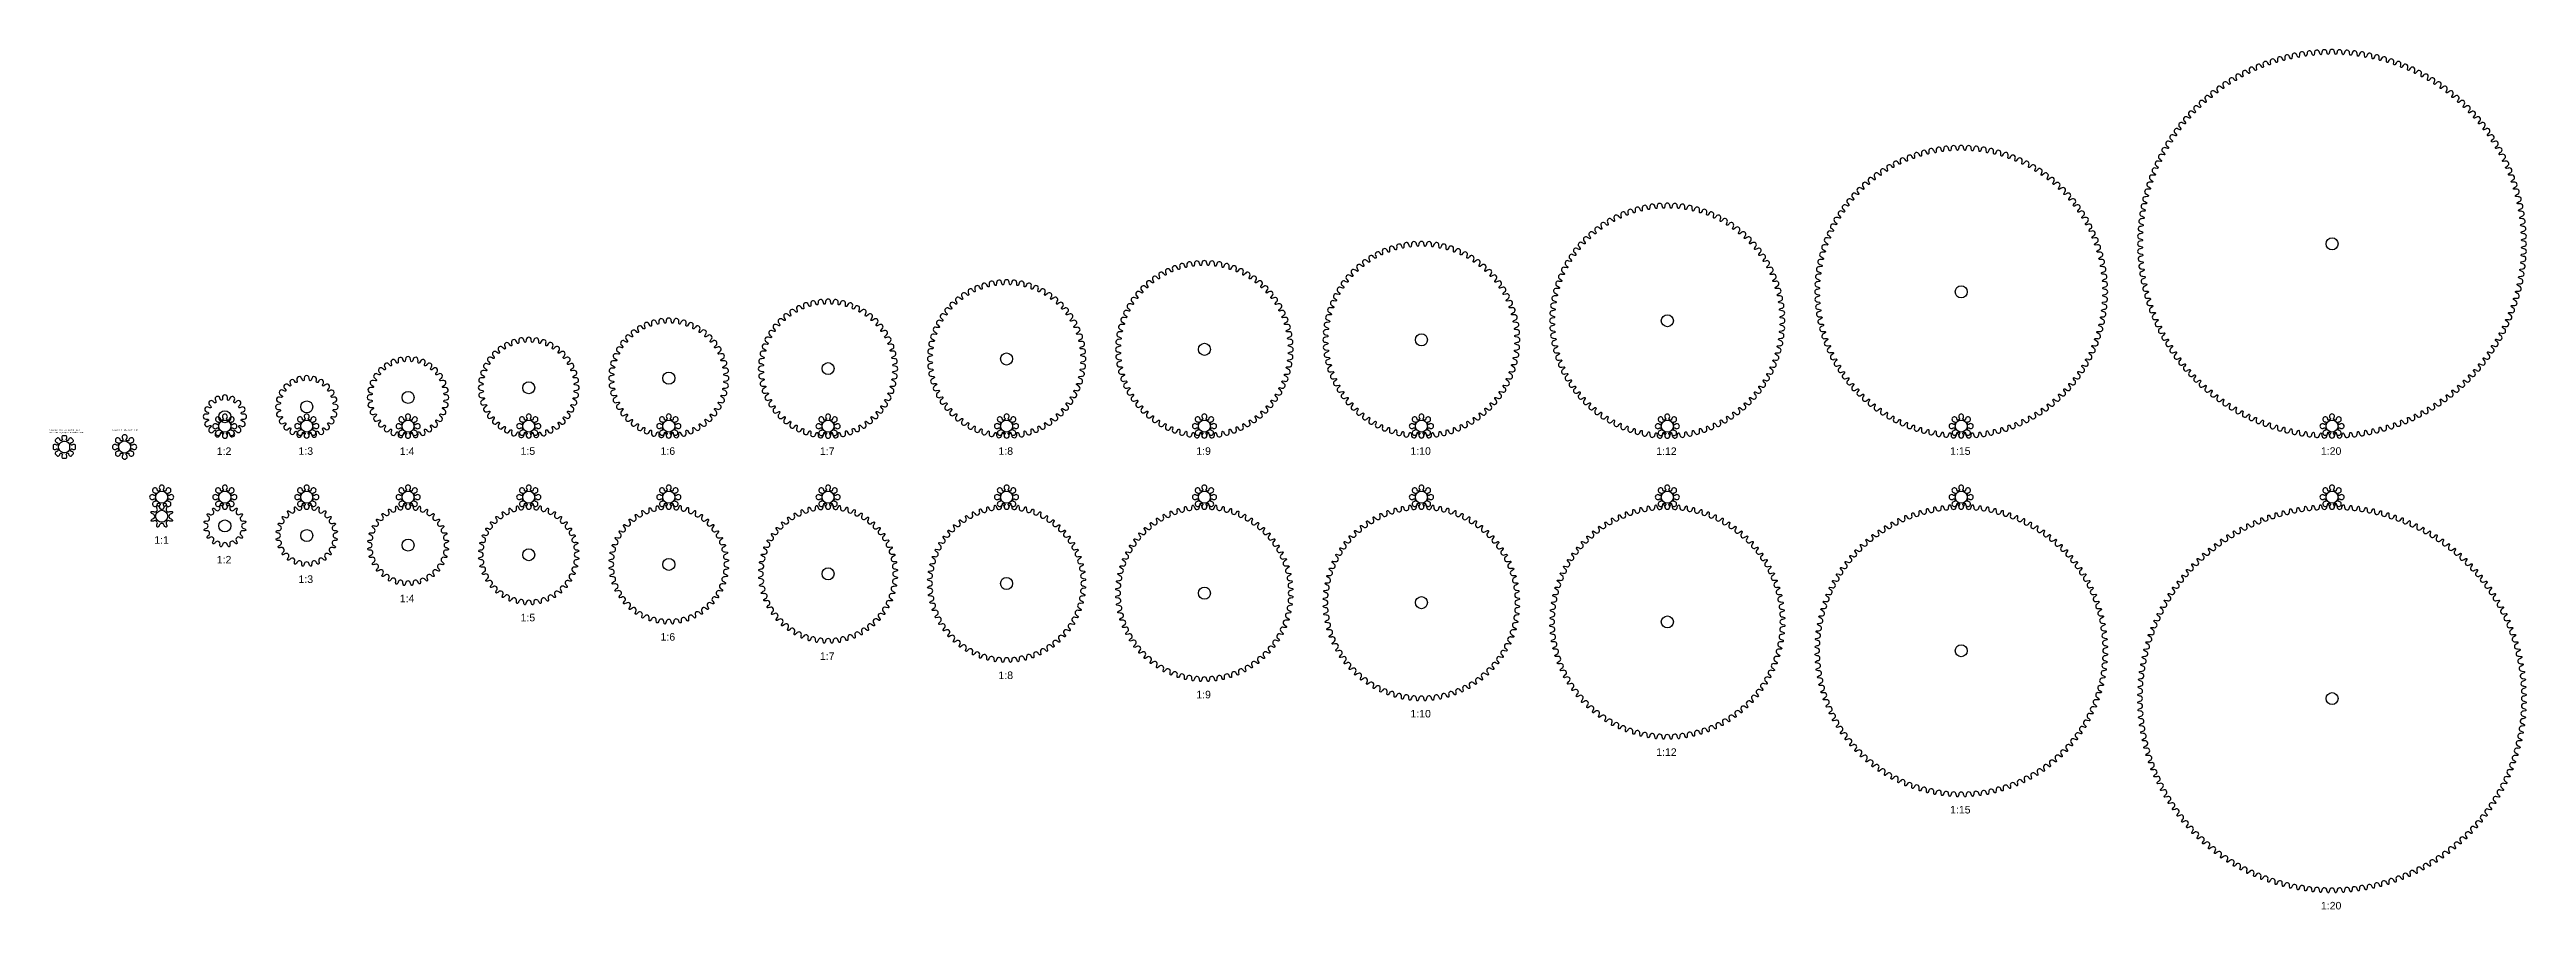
# Model space of a CAD drawing. Extents: x -10 to 1633, y -307 to 264.
import ezdxf

# ---------------------------------------------------------------- set-up
doc = ezdxf.new("R2010")
doc.units = 0
doc.layers.add('CNC_FRIENDLY_GEAR_COLLECTI', color=7, linetype='CONTINUOUS')
doc.styles.add('ARIAL_NORMAL', font='txt')

msp = doc.modelspace()

# ---------------------------------------------------------------- texts
at = {"layer": 'CNC_FRIENDLY_GEAR_COLLECTI', "linetype": 'CONTINUOUS', "style": 'ARIAL_NORMAL'}
for s, height, p in [('Legacy full circle tooth pinion', 0.987, (31.6, 10.8)), ('1:2', 5, (101.1, -5.3)), ('1:3', 5, (155.3, -5.2)), ('1:4', 5, (222.5, -5.3)), ('1:5', 5, (302.6, -5.2)), ('1:6', 5, (395.4, -5.2)), ('1:7', 5, (501.1, -5.3)), ('1:8', 5, (619.5, -5.2)), ('1:9', 5, (750.7, -5.2)), ('1:10', 5, (892.7, -5.2)), ('1:12', 5, (1055.7, -5.3)), ('1:15', 5, (1250.6, -5.2)), ('1:20', 5, (1496.5, -5.2)), ('1:1', 5, (59.7, -64.2)), ('1:2', 5, (101.1, -77.3)), ('1:3', 5, (155.3, -90.2)), ('1:4', 5, (222.5, -103)), ('1:5', 5, (302.6, -115.7)), ('1:6', 5, (395.4, -128.5)), ('1:7', 5, (501.1, -141.3)), ('1:8', 5, (619.5, -154)), ('1:9', 5, (750.7, -166.8)), ('1:10', 5, (892.7, -179.5)), ('1:12', 5, (1055.7, -205)), ('1:15', 5, (1250.6, -243.2)), ('1:20', 5, (1496.5, -306.9))]:
    msp.add_text(s, height=height, dxfattribs=at).set_placement(p)

# ---------------------------------------------------------------- blocks, each defined once
blk = doc.blocks.new('*X1')
at = {"layer": 'CNC_FRIENDLY_GEAR_COLLECTI', "linetype": 'CONTINUOUS'}
for s, p in [('Standard pinion, more dust proof', (-9.8, 10.8)), ('and more forgiving to fabrication error', (-9.8, 9.2))]:
    blk.add_text(s, height=0.987, dxfattribs=at).set_placement(p)

# ---------------------------------------------------------------- linework, layer by layer
at = {"layer": 'CNC_FRIENDLY_GEAR_COLLECTI'}
for points in [[(1377.8, 116.5, 0.981369), (1378.3, 113.3), (1378.4, 113.3), (1379.7, 113.1, -0.673073), (1379.9, 112.2), (1378.7, 111.6), (1378.6, 111.6, 0.981369), (1379.3, 108.3), (1379.3, 108.4), (1380.7, 108.3, -0.673073), (1380.9, 107.4), (1379.7, 106.7), (1379.6, 106.7, 0.981369), (1380.4, 103.5), (1380.4, 103.5), (1381.8, 103.4, -0.673073), (1382, 102.5), (1380.9, 101.8), (1380.8, 101.8, 0.981369), (1381.7, 98.7), (1381.8, 98.7), (1383.1, 98.7, -0.673073), (1383.4, 97.8), (1382.3, 97), (1382.2, 97, 0.981369), (1383.2, 93.9), (1383.3, 93.9), (1384.6, 94, -0.673073), (1384.9, 93.1), (1383.8, 92.3), (1383.8, 92.3, 0.981369), (1384.9, 89.2), (1385, 89.2), (1386.3, 89.3, -0.673073), (1386.7, 88.5), (1385.6, 87.6), (1385.6, 87.6, 0.981369), (1386.8, 84.6), (1386.9, 84.6), (1388.2, 84.7, -0.673073), (1388.6, 83.9), (1387.5, 83), (1387.5, 83, 0.981369), (1388.9, 80), (1388.9, 80), (1390.3, 80.2, -0.673073), (1390.7, 79.4), (1389.7, 78.5), (1389.6, 78.5, 0.981369), (1391.1, 75.5), (1391.2, 75.5), (1392.5, 75.8, -0.673073), (1392.9, 75), (1392, 74), (1391.9, 74, 0.981369), (1393.5, 71.1), (1393.6, 71.2), (1394.9, 71.5, -0.673073), (1395.4, 70.7), (1394.4, 69.7), (1394.4, 69.7, 0.981369), (1396.1, 66.9), (1396.2, 66.9), (1397.5, 67.3, -0.673073), (1398, 66.5), (1397.1, 65.5), (1397, 65.4, 0.981369), (1398.9, 62.7), (1398.9, 62.7), (1400.2, 63.1, -0.673073), (1400.7, 62.4), (1399.9, 61.3), (1399.9, 61.3, 0.981369), (1401.8, 58.6), (1401.8, 58.6), (1403.1, 59.1, -0.673073), (1403.7, 58.4), (1402.9, 57.3), (1402.8, 57.3, 0.981369), (1404.9, 54.7), (1404.9, 54.7), (1406.2, 55.2, -0.673073), (1406.7, 54.5), (1406, 53.4), (1405.9, 53.4, 0.981369), (1408.1, 50.8), (1408.1, 50.9), (1409.4, 51.4, -0.673073), (1410, 50.8), (1409.2, 49.6), (1409.2, 49.6, 0.981369), (1411.5, 47.2), (1411.5, 47.2), (1412.7, 47.8, -0.673073), (1413.3, 47.1), (1412.7, 46), (1412.6, 45.9, 0.981369), (1415, 43.6), (1415, 43.6), (1416.2, 44.3, -0.673073), (1416.8, 43.7), (1416.2, 42.4), (1416.2, 42.4, 0.981369), (1418.6, 40.2), (1418.7, 40.2), (1419.8, 40.9, -0.673073), (1420.5, 40.3), (1419.9, 39.1), (1419.9, 39, 0.981369), (1422.4, 36.9), (1422.4, 36.9), (1423.6, 37.7, -0.673073), (1424.3, 37.1), (1423.7, 35.9), (1423.7, 35.8, 0.981369), (1426.3, 33.8), (1426.3, 33.8), (1427.4, 34.6, -0.673073), (1428.2, 34.1), (1427.7, 32.8), (1427.7, 32.7, 0.981369), (1430.3, 30.8), (1430.4, 30.8), (1431.4, 31.7, -0.673073), (1432.2, 31.2), (1431.8, 29.9), (1431.7, 29.8, 0.981369), (1434.5, 28), (1434.5, 28), (1435.5, 28.9, -0.673073), (1436.3, 28.4), (1435.9, 27.1), (1435.9, 27.1, 0.981369), (1438.7, 25.4), (1438.7, 25.4), (1439.7, 26.3, -0.673073), (1440.5, 25.9), (1440.2, 24.5), (1440.2, 24.5, 0.981369), (1443.1, 22.9), (1443.1, 22.9), (1444, 23.9, -0.673073), (1444.9, 23.5), (1444.6, 22.1), (1444.6, 22.1, 0.981369), (1447.5, 20.6), (1447.5, 20.6), (1448.4, 21.6, -0.673073), (1449.3, 21.2), (1449.1, 19.9), (1449, 19.8, 0.981369), (1452, 18.5), (1452.1, 18.5), (1452.9, 19.5, -0.673073), (1453.8, 19.2), (1453.6, 17.8), (1453.6, 17.8, 0.981369), (1456.6, 16.5), (1456.7, 16.6), (1457.5, 17.6, -0.673073), (1458.4, 17.3), (1458.2, 15.9), (1458.2, 15.9, 0.981369), (1461.3, 14.8), (1461.3, 14.8), (1462.1, 15.9, -0.673073), (1463, 15.6), (1462.9, 14.2), (1462.9, 14.2, 0.981369), (1466.1, 13.2), (1466.1, 13.2), (1466.8, 14.4, -0.673073), (1467.7, 14.1), (1467.7, 12.7), (1467.7, 12.7, 0.981369), (1470.9, 11.8), (1470.9, 11.8), (1471.6, 13, -0.673073), (1472.5, 12.8), (1472.5, 11.4), (1472.5, 11.4, 0.981369), (1475.7, 10.6), (1475.7, 10.6), (1476.4, 11.8, -0.673073), (1477.3, 11.6), (1477.4, 10.3), (1477.4, 10.2, 0.981369), (1480.6, 9.6), (1480.6, 9.6), (1481.3, 10.8, -0.673073), (1482.2, 10.7), (1482.3, 9.3), (1482.3, 9.3, 0.981369), (1485.6, 8.8), (1485.6, 8.8), (1486.1, 10, -0.673073), (1487, 9.9), (1487.3, 8.6), (1487.3, 8.5, 0.981369), (1490.5, 8.1), (1490.5, 8.2), (1491, 9.4, -0.673073), (1492, 9.4), (1492.2, 8), (1492.2, 8, 0.981369), (1495.5, 7.7), (1495.5, 7.8), (1496, 9, -0.673073), (1496.9, 9), (1497.2, 7.7), (1497.2, 7.6, 0.981369), (1500.5, 7.5), (1500.5, 7.5), (1500.9, 8.8, -0.673073), (1501.8, 8.8), (1502.2, 7.5), (1502.2, 7.5, 0.981369), (1505.5, 7.5), (1505.5, 7.5), (1505.9, 8.8, -0.673073), (1506.8, 8.8), (1507.2, 7.5), (1507.2, 7.5, 0.981369), (1510.5, 7.6), (1510.5, 7.7), (1510.8, 9, -0.673073), (1511.7, 9), (1512.2, 7.8), (1512.2, 7.7, 0.981369), (1515.5, 8), (1515.5, 8), (1515.8, 9.4, -0.673073), (1516.7, 9.4), (1517.2, 8.2), (1517.2, 8.1, 0.981369), (1520.5, 8.5), (1520.5, 8.6), (1520.7, 9.9, -0.673073), (1521.6, 10), (1522.1, 8.8), (1522.2, 8.8, 0.981369), (1525.4, 9.3), (1525.4, 9.3), (1525.6, 10.7, -0.673073), (1526.5, 10.8), (1527.1, 9.6), (1527.1, 9.6, 0.981369), (1530.3, 10.2), (1530.3, 10.3), (1530.4, 11.6, -0.673073), (1531.3, 11.8), (1532, 10.6), (1532, 10.6, 0.981369), (1535.2, 11.4), (1535.2, 11.4), (1535.2, 12.8, -0.673073), (1536.1, 13), (1536.8, 11.8), (1536.8, 11.8, 0.981369), (1540, 12.7), (1540, 12.7), (1540, 14.1, -0.673073), (1540.9, 14.4), (1541.6, 13.2), (1541.6, 13.2, 0.981369), (1544.8, 14.2), (1544.8, 14.2), (1544.7, 15.6, -0.673073), (1545.6, 15.9), (1546.4, 14.8), (1546.4, 14.8, 0.981369), (1549.5, 15.9), (1549.5, 15.9), (1549.4, 17.3, -0.673073), (1550.2, 17.6), (1551.1, 16.6), (1551.1, 16.5, 0.981369), (1554.1, 17.8), (1554.1, 17.8), (1553.9, 19.2, -0.673073), (1554.8, 19.5), (1555.7, 18.5), (1555.7, 18.5, 0.981369), (1558.7, 19.8), (1558.7, 19.9), (1558.4, 21.2, -0.673073), (1559.3, 21.6), (1560.2, 20.6), (1560.2, 20.6, 0.981369), (1563.1, 22.1), (1563.1, 22.1), (1562.9, 23.5, -0.673073), (1563.7, 23.9), (1564.6, 22.9), (1564.6, 22.9, 0.981369), (1567.5, 24.5), (1567.5, 24.5), (1567.2, 25.9, -0.673073), (1568, 26.3), (1569, 25.4), (1569, 25.4, 0.981369), (1571.8, 27.1), (1571.8, 27.1), (1571.4, 28.4, -0.673073), (1572.2, 28.9), (1573.2, 28), (1573.2, 28, 0.981369), (1576, 29.8), (1576, 29.9), (1575.5, 31.2, -0.673073), (1576.3, 31.7), (1577.4, 30.8), (1577.4, 30.8, 0.981369), (1580.1, 32.7), (1580, 32.8), (1579.6, 34.1, -0.673073), (1580.3, 34.6), (1581.4, 33.8), (1581.4, 33.8, 0.981369), (1584, 35.8), (1584, 35.9), (1583.4, 37.1, -0.673073), (1584.2, 37.7), (1585.3, 36.9), (1585.3, 36.9, 0.981369), (1587.8, 39), (1587.8, 39.1), (1587.2, 40.3, -0.673073), (1587.9, 40.9), (1589.1, 40.2), (1589.1, 40.2, 0.981369), (1591.5, 42.4), (1591.5, 42.4), (1590.9, 43.7, -0.673073), (1591.5, 44.3), (1592.7, 43.6), (1592.7, 43.6, 0.981369), (1595.1, 45.9), (1595.1, 46), (1594.4, 47.1, -0.673073), (1595, 47.8), (1596.2, 47.2), (1596.3, 47.2, 0.981369), (1598.5, 49.6), (1598.5, 49.6), (1597.8, 50.8, -0.673073), (1598.4, 51.4), (1599.6, 50.9), (1599.6, 50.8, 0.981369), (1601.8, 53.4), (1601.7, 53.4), (1601, 54.5, -0.673073), (1601.6, 55.2), (1602.8, 54.7), (1602.9, 54.7, 0.981369), (1604.9, 57.3), (1604.9, 57.3), (1604.1, 58.4, -0.673073), (1604.6, 59.1), (1605.9, 58.6), (1605.9, 58.6, 0.981369), (1607.9, 61.3), (1607.8, 61.3), (1607, 62.4, -0.673073), (1607.5, 63.1), (1608.8, 62.7), (1608.8, 62.7, 0.981369), (1610.7, 65.4), (1610.6, 65.5), (1609.7, 66.5, -0.673073), (1610.2, 67.3), (1611.5, 66.9), (1611.6, 66.9, 0.981369), (1613.3, 69.7), (1613.3, 69.7), (1612.3, 70.7, -0.673073), (1612.8, 71.5), (1614.1, 71.2), (1614.2, 71.1, 0.981369), (1615.8, 74), (1615.7, 74), (1614.8, 75, -0.673073), (1615.2, 75.8), (1616.5, 75.5), (1616.6, 75.5, 0.981369), (1618.1, 78.5), (1618, 78.5), (1617, 79.4, -0.673073), (1617.4, 80.2), (1618.8, 80), (1618.8, 80, 0.981369), (1620.2, 83), (1620.2, 83), (1619.1, 83.9, -0.673073), (1619.5, 84.7), (1620.8, 84.6), (1620.9, 84.6, 0.981369), (1622.2, 87.6), (1622.1, 87.6), (1621, 88.5, -0.673073), (1621.4, 89.3), (1622.7, 89.2), (1622.8, 89.2, 0.981369), (1623.9, 92.3), (1623.9, 92.3), (1622.8, 93.1, -0.673073), (1623.1, 94), (1624.4, 93.9), (1624.5, 93.9, 0.981369), (1625.5, 97), (1625.5, 97), (1624.3, 97.8, -0.673073), (1624.6, 98.7), (1625.9, 98.7), (1626, 98.7, 0.981369), (1626.9, 101.8), (1626.8, 101.8), (1625.7, 102.5, -0.673073), (1625.9, 103.4), (1627.3, 103.5), (1627.3, 103.5, 0.981369), (1628.1, 106.7), (1628, 106.7), (1626.9, 107.4, -0.673073), (1627, 108.3), (1628.4, 108.4), (1628.4, 108.3, 0.981369), (1629.1, 111.6), (1629, 111.6), (1627.8, 112.2, -0.673073), (1628, 113.1), (1629.3, 113.3), (1629.4, 113.3, 0.981369), (1629.9, 116.5), (1629.9, 116.5), (1628.6, 117.1, -0.673073), (1628.8, 118), (1630.1, 118.2), (1630.1, 118.2, 0.981369), (1630.5, 121.5), (1630.5, 121.5), (1629.2, 122, -0.673073), (1629.3, 122.9), (1630.6, 123.2), (1630.7, 123.2, 0.981369), (1631, 126.5), (1630.9, 126.5), (1629.6, 126.9, -0.673073), (1629.7, 127.9), (1631, 128.2), (1631.1, 128.2, 0.981369), (1631.2, 131.5), (1631.1, 131.5), (1629.8, 131.9, -0.673073), (1629.9, 132.8), (1631.2, 133.2), (1631.2, 133.2, 0.981369), (1631.2, 136.5), (1631.2, 136.5), (1629.9, 136.8, -0.673073), (1629.8, 137.7), (1631.1, 138.2), (1631.2, 138.2, 0.981369), (1631.1, 141.5), (1631, 141.5), (1629.7, 141.8, -0.673073), (1629.6, 142.7), (1630.9, 143.2), (1631, 143.2, 0.981369), (1630.7, 146.4), (1630.6, 146.4), (1629.3, 146.7, -0.673073), (1629.2, 147.6), (1630.5, 148.1), (1630.5, 148.1, 0.981369), (1630.1, 151.4), (1630.1, 151.4), (1628.8, 151.6, -0.673073), (1628.6, 152.5), (1629.9, 153.1), (1629.9, 153.1, 0.981369), (1629.4, 156.4), (1629.3, 156.4), (1628, 156.5, -0.673073), (1627.8, 157.4), (1629, 158), (1629.1, 158, 0.981369), (1628.4, 161.3), (1628.4, 161.3), (1627, 161.4, -0.673073), (1626.9, 162.3), (1628, 162.9), (1628.1, 162.9, 0.981369), (1627.3, 166.1), (1627.3, 166.1), (1625.9, 166.2, -0.673073), (1625.7, 167.1), (1626.8, 167.8), (1626.9, 167.8, 0.981369), (1626, 171), (1625.9, 171), (1624.6, 171, -0.673073), (1624.3, 171.8), (1625.5, 172.6), (1625.5, 172.6, 0.981369), (1624.5, 175.7), (1624.4, 175.7), (1623.1, 175.7, -0.673073), (1622.8, 176.5), (1623.9, 177.3), (1623.9, 177.3, 0.981369), (1622.8, 180.4), (1622.7, 180.4), (1621.4, 180.3, -0.673073), (1621, 181.2), (1622.1, 182), (1622.2, 182, 0.981369), (1620.9, 185.1), (1620.8, 185.1), (1619.5, 184.9, -0.673073), (1619.1, 185.7), (1620.2, 186.6), (1620.2, 186.6, 0.981369), (1618.8, 189.6), (1618.8, 189.6), (1617.4, 189.4, -0.673073), (1617, 190.2), (1618, 191.1), (1618.1, 191.2, 0.981369), (1616.6, 194.1), (1616.5, 194.1), (1615.2, 193.8, -0.673073), (1614.8, 194.6), (1615.7, 195.6), (1615.8, 195.6, 0.981369), (1614.2, 198.5), (1614.1, 198.5), (1612.8, 198.1, -0.673073), (1612.3, 198.9), (1613.3, 199.9), (1613.3, 199.9, 0.981369), (1611.6, 202.8), (1611.5, 202.7), (1610.2, 202.4, -0.673073), (1609.7, 203.1), (1610.6, 204.2), (1610.7, 204.2, 0.981369), (1608.8, 206.9), (1608.8, 206.9), (1607.5, 206.5, -0.673073), (1607, 207.2), (1607.8, 208.3), (1607.9, 208.3, 0.981369), (1605.9, 211), (1605.9, 211), (1604.6, 210.5, -0.673073), (1604.1, 211.2), (1604.9, 212.3), (1604.9, 212.4, 0.981369), (1602.9, 215), (1602.8, 214.9), (1601.6, 214.4, -0.673073), (1601, 215.1), (1601.7, 216.2), (1601.8, 216.3, 0.981369), (1599.6, 218.8), (1599.6, 218.8), (1598.4, 218.2, -0.673073), (1597.8, 218.9), (1598.5, 220), (1598.5, 220, 0.981369), (1596.3, 222.5), (1596.2, 222.4), (1595, 221.8, -0.673073), (1594.4, 222.5), (1595.1, 223.7), (1595.1, 223.7, 0.981369), (1592.7, 226), (1592.7, 226), (1591.5, 225.3, -0.673073), (1590.9, 226), (1591.5, 227.2), (1591.5, 227.2, 0.981369), (1589.1, 229.5), (1589.1, 229.4), (1587.9, 228.7, -0.673073), (1587.2, 229.3), (1587.8, 230.5), (1587.8, 230.6, 0.981369), (1585.3, 232.7), (1585.3, 232.7), (1584.2, 231.9, -0.673073), (1583.4, 232.5), (1584, 233.8), (1584, 233.8, 0.981369), (1581.4, 235.8), (1581.4, 235.8), (1580.3, 235, -0.673073), (1579.6, 235.6), (1580, 236.8), (1580.1, 236.9, 0.981369), (1577.4, 238.8), (1577.4, 238.8), (1576.3, 237.9, -0.673073), (1575.5, 238.5), (1576, 239.7), (1576, 239.8, 0.981369), (1573.2, 241.6), (1573.2, 241.6), (1572.2, 240.7, -0.673073), (1571.4, 241.2), (1571.8, 242.5), (1571.8, 242.5, 0.981369), (1569, 244.3), (1569, 244.2), (1568, 243.3, -0.673073), (1567.2, 243.8), (1567.5, 245.1), (1567.5, 245.1, 0.981369), (1564.6, 246.7), (1564.6, 246.7), (1563.7, 245.7, -0.673073), (1562.9, 246.2), (1563.1, 247.5), (1563.1, 247.5, 0.981369), (1560.2, 249), (1560.2, 249), (1559.3, 248, -0.673073), (1558.4, 248.4), (1558.7, 249.7), (1558.7, 249.8, 0.981369), (1555.7, 251.2), (1555.7, 251.1), (1554.8, 250.1, -0.673073), (1553.9, 250.5), (1554.1, 251.8), (1554.1, 251.8, 0.981369), (1551.1, 253.1), (1551.1, 253.1), (1550.2, 252, -0.673073), (1549.4, 252.3), (1549.5, 253.7), (1549.5, 253.7, 0.981369), (1546.4, 254.9), (1546.4, 254.8), (1545.6, 253.7, -0.673073), (1544.7, 254), (1544.8, 255.4), (1544.8, 255.4, 0.981369), (1541.6, 256.4), (1541.6, 256.4), (1540.9, 255.3, -0.673073), (1540, 255.5), (1540, 256.9), (1540, 256.9, 0.981369), (1536.8, 257.8), (1536.8, 257.8), (1536.1, 256.6, -0.673073), (1535.2, 256.9), (1535.2, 258.2), (1535.2, 258.3, 0.981369), (1532, 259), (1532, 259), (1531.3, 257.8, -0.673073), (1530.4, 258), (1530.3, 259.4), (1530.3, 259.4, 0.981369), (1527.1, 260), (1527.1, 260), (1526.5, 258.8, -0.673073), (1525.6, 258.9), (1525.4, 260.3), (1525.4, 260.3, 0.981369), (1522.2, 260.9), (1522.1, 260.8), (1521.6, 259.6, -0.673073), (1520.7, 259.7), (1520.5, 261), (1520.5, 261.1, 0.981369), (1517.2, 261.5), (1517.2, 261.4), (1516.7, 260.2, -0.673073), (1515.8, 260.3), (1515.5, 261.6), (1515.5, 261.6, 0.981369), (1512.2, 261.9), (1512.2, 261.9), (1511.7, 260.6, -0.673073), (1510.8, 260.6), (1510.5, 262), (1510.5, 262, 0.981369), (1507.2, 262.1), (1507.2, 262.1), (1506.8, 260.8, -0.673073), (1505.9, 260.8), (1505.5, 262.1), (1505.5, 262.2, 0.981369), (1502.2, 262.2), (1502.2, 262.1), (1501.8, 260.8, -0.673073), (1500.9, 260.8), (1500.5, 262.1), (1500.5, 262.1, 0.981369), (1497.2, 262), (1497.2, 262), (1496.9, 260.6, -0.673073), (1496, 260.6), (1495.5, 261.9), (1495.5, 261.9, 0.981369), (1492.2, 261.6), (1492.2, 261.6), (1492, 260.3, -0.673073), (1491, 260.2), (1490.5, 261.4), (1490.5, 261.5, 0.981369), (1487.3, 261.1), (1487.3, 261), (1487, 259.7, -0.673073), (1486.1, 259.6), (1485.6, 260.8), (1485.6, 260.9, 0.981369), (1482.3, 260.3), (1482.3, 260.3), (1482.2, 258.9, -0.673073), (1481.3, 258.8), (1480.6, 260), (1480.6, 260, 0.981369), (1477.4, 259.4), (1477.4, 259.4), (1477.3, 258, -0.673073), (1476.4, 257.8), (1475.7, 259), (1475.7, 259, 0.981369), (1472.5, 258.3), (1472.5, 258.2), (1472.5, 256.9, -0.673073), (1471.6, 256.6), (1470.9, 257.8), (1470.9, 257.8, 0.981369), (1467.7, 256.9), (1467.7, 256.9), (1467.7, 255.5, -0.673073), (1466.8, 255.3), (1466.1, 256.4), (1466.1, 256.4, 0.981369), (1462.9, 255.4), (1462.9, 255.4), (1463, 254, -0.673073), (1462.1, 253.7), (1461.3, 254.8), (1461.3, 254.9, 0.981369), (1458.2, 253.7), (1458.2, 253.7), (1458.4, 252.3, -0.673073), (1457.5, 252), (1456.7, 253.1), (1456.6, 253.1, 0.981369), (1453.6, 251.8), (1453.6, 251.8), (1453.8, 250.5, -0.673073), (1452.9, 250.1), (1452.1, 251.1), (1452, 251.2, 0.981369), (1449, 249.8), (1449.1, 249.7), (1449.3, 248.4, -0.673073), (1448.4, 248), (1447.5, 249), (1447.5, 249, 0.981369), (1444.6, 247.5), (1444.6, 247.5), (1444.9, 246.2, -0.673073), (1444, 245.7), (1443.1, 246.7), (1443.1, 246.7, 0.981369), (1440.2, 245.1), (1440.2, 245.1), (1440.5, 243.8, -0.673073), (1439.7, 243.3), (1438.7, 244.2), (1438.7, 244.3, 0.981369), (1435.9, 242.5), (1435.9, 242.5), (1436.3, 241.2, -0.673073), (1435.5, 240.7), (1434.5, 241.6), (1434.5, 241.6, 0.981369), (1431.7, 239.8), (1431.8, 239.7), (1432.2, 238.5, -0.673073), (1431.4, 237.9), (1430.4, 238.8), (1430.3, 238.8, 0.981369), (1427.7, 236.9), (1427.7, 236.8), (1428.2, 235.6, -0.673073), (1427.4, 235), (1426.3, 235.8), (1426.3, 235.8, 0.981369), (1423.7, 233.8), (1423.7, 233.8), (1424.3, 232.5, -0.673073), (1423.6, 231.9), (1422.4, 232.7), (1422.4, 232.7, 0.981369), (1419.9, 230.6), (1419.9, 230.5), (1420.5, 229.3, -0.673073), (1419.8, 228.7), (1418.7, 229.4), (1418.6, 229.5, 0.981369), (1416.2, 227.2), (1416.2, 227.2), (1416.8, 226, -0.673073), (1416.2, 225.3), (1415, 226), (1415, 226, 0.981369), (1412.6, 223.7), (1412.7, 223.7), (1413.3, 222.5, -0.673073), (1412.7, 221.8), (1411.5, 222.4), (1411.5, 222.5, 0.981369), (1409.2, 220), (1409.2, 220), (1410, 218.9, -0.673073), (1409.4, 218.2), (1408.1, 218.8), (1408.1, 218.8, 0.981369), (1405.9, 216.3), (1406, 216.2), (1406.7, 215.1, -0.673073), (1406.2, 214.4), (1404.9, 214.9), (1404.9, 215, 0.981369), (1402.8, 212.4), (1402.9, 212.3), (1403.7, 211.2, -0.673073), (1403.1, 210.5), (1401.8, 211), (1401.8, 211, 0.981369), (1399.9, 208.3), (1399.9, 208.3), (1400.7, 207.2, -0.673073), (1400.2, 206.5), (1398.9, 206.9), (1398.9, 206.9, 0.981369), (1397, 204.2), (1397.1, 204.2), (1398, 203.1, -0.673073), (1397.5, 202.4), (1396.2, 202.7), (1396.1, 202.8, 0.981369), (1394.4, 199.9), (1394.4, 199.9), (1395.4, 198.9, -0.673073), (1394.9, 198.1), (1393.6, 198.5), (1393.5, 198.5, 0.981369), (1391.9, 195.6), (1392, 195.6), (1392.9, 194.6, -0.673073), (1392.5, 193.8), (1391.2, 194.1), (1391.1, 194.1, 0.981369), (1389.6, 191.2), (1389.7, 191.1), (1390.7, 190.2, -0.673073), (1390.3, 189.4), (1388.9, 189.6), (1388.9, 189.6, 0.981369), (1387.5, 186.6), (1387.5, 186.6), (1388.6, 185.7, -0.673073), (1388.2, 184.9), (1386.9, 185.1), (1386.8, 185.1, 0.981369), (1385.6, 182), (1385.6, 182), (1386.7, 181.2, -0.673073), (1386.3, 180.3), (1385, 180.4), (1384.9, 180.4, 0.981369), (1383.8, 177.3), (1383.8, 177.3), (1384.9, 176.5, -0.673073), (1384.6, 175.7), (1383.3, 175.7), (1383.2, 175.7, 0.981369), (1382.2, 172.6), (1382.3, 172.6), (1383.4, 171.8, -0.673073), (1383.1, 171), (1381.8, 171), (1381.7, 171, 0.981369), (1380.8, 167.8), (1380.9, 167.8), (1382, 167.1, -0.673073), (1381.8, 166.2), (1380.4, 166.1), (1380.4, 166.1, 0.981369), (1379.6, 162.9), (1379.7, 162.9), (1380.9, 162.3, -0.673073), (1380.7, 161.4), (1379.3, 161.3), (1379.3, 161.3, 0.981369), (1378.6, 158), (1378.7, 158), (1379.9, 157.4, -0.673073), (1379.7, 156.5), (1378.4, 156.4), (1378.3, 156.4, 0.981369), (1377.8, 153.1), (1377.9, 153.1), (1379.1, 152.5, -0.673073), (1379, 151.6), (1377.6, 151.4), (1377.6, 151.4, 0.981369), (1377.2, 148.1), (1377.2, 148.1), (1378.5, 147.6, -0.673073), (1378.4, 146.7), (1377.1, 146.4), (1377, 146.4, 0.981369), (1376.8, 143.2), (1376.8, 143.2), (1378.1, 142.7, -0.673073), (1378, 141.8), (1376.7, 141.5), (1376.7, 141.5, 0.981369), (1376.5, 138.2), (1376.6, 138.2), (1377.9, 137.7, -0.673073), (1377.9, 136.8), (1376.5, 136.5), (1376.5, 136.5, 0.981369), (1376.5, 133.2), (1376.5, 133.2), (1377.9, 132.8, -0.673073), (1377.9, 131.9), (1376.6, 131.5), (1376.5, 131.5, 0.981369), (1376.7, 128.2), (1376.7, 128.2), (1378, 127.9, -0.673073), (1378.1, 126.9), (1376.8, 126.5), (1376.8, 126.5, 0.981369), (1377, 123.2), (1377.1, 123.2), (1378.4, 122.9, -0.673073), (1378.5, 122), (1377.2, 121.5), (1377.2, 121.5, 0.981369), (1377.6, 118.2), (1377.6, 118.2), (1379, 118, -0.673073), (1379.1, 117.1), (1377.9, 116.5)], [(1189.3, 36.6, 0.98305), (1191.6, 34.3), (1191.6, 34.3), (1192.8, 35, -0.676373), (1193.5, 34.3), (1192.9, 33.1), (1192.8, 33.1, 0.98305), (1195.3, 30.9), (1195.3, 30.9), (1196.5, 31.7, -0.676373), (1197.2, 31.1), (1196.6, 29.8), (1196.6, 29.8, 0.98305), (1199.2, 27.7), (1199.2, 27.7), (1200.3, 28.5, -0.676373), (1201, 28), (1200.5, 26.7), (1200.5, 26.7, 0.98305), (1203.2, 24.7), (1203.2, 24.8), (1204.3, 25.6, -0.676373), (1205, 25.1), (1204.6, 23.8), (1204.6, 23.8, 0.98305), (1207.3, 22), (1207.4, 22), (1208.4, 22.9, -0.676373), (1209.2, 22.4), (1208.8, 21.1), (1208.8, 21.1, 0.98305), (1211.7, 19.4), (1211.7, 19.5), (1212.6, 20.4, -0.676373), (1213.4, 20), (1213.2, 18.7), (1213.1, 18.6, 0.98305), (1216.1, 17.1), (1216.1, 17.2), (1217, 18.2, -0.676373), (1217.9, 17.8), (1217.6, 16.4), (1217.6, 16.4, 0.98305), (1220.6, 15), (1220.7, 15.1), (1221.5, 16.1, -0.676373), (1222.4, 15.8), (1222.2, 14.4), (1222.2, 14.4, 0.98305), (1225.3, 13.2), (1225.3, 13.3), (1226.1, 14.4, -0.676373), (1227, 14), (1226.9, 12.7), (1226.9, 12.6, 0.98305), (1230, 11.6), (1230.1, 11.7), (1230.8, 12.8, -0.676373), (1231.7, 12.5), (1231.7, 11.2), (1231.7, 11.1, 0.98305), (1234.9, 10.3), (1234.9, 10.3), (1235.6, 11.5, -0.676373), (1236.4, 11.3), (1236.5, 9.9), (1236.5, 9.9, 0.98305), (1239.7, 9.2), (1239.8, 9.2), (1240.4, 10.5, -0.676373), (1241.3, 10.3), (1241.4, 8.9), (1241.4, 8.9, 0.98305), (1244.7, 8.4), (1244.7, 8.4), (1245.2, 9.7, -0.676373), (1246.1, 9.5), (1246.4, 8.2), (1246.4, 8.2, 0.98305), (1249.6, 7.8), (1249.6, 7.9), (1250.1, 9.1, -0.676373), (1251.1, 9.1), (1251.3, 7.7), (1251.3, 7.7, 0.98305), (1254.6, 7.5), (1254.6, 7.5), (1255.1, 8.8, -0.676373), (1256, 8.8), (1256.3, 7.5), (1256.3, 7.5, 0.98305), (1259.6, 7.5), (1259.6, 7.5), (1260, 8.8, -0.676373), (1260.9, 8.8), (1261.3, 7.5), (1261.3, 7.5, 0.98305), (1264.6, 7.7), (1264.6, 7.7), (1264.9, 9.1, -0.676373), (1265.8, 9.1), (1266.3, 7.9), (1266.3, 7.8, 0.98305), (1269.6, 8.2), (1269.6, 8.2), (1269.8, 9.5, -0.676373), (1270.7, 9.7), (1271.3, 8.4), (1271.3, 8.4, 0.98305), (1274.6, 8.9), (1274.6, 8.9), (1274.7, 10.3, -0.676373), (1275.6, 10.5), (1276.2, 9.2), (1276.2, 9.2, 0.98305), (1279.5, 9.9), (1279.5, 9.9), (1279.5, 11.3, -0.676373), (1280.4, 11.5), (1281.1, 10.3), (1281.1, 10.3, 0.98305), (1284.3, 11.1), (1284.3, 11.2), (1284.3, 12.5, -0.676373), (1285.2, 12.8), (1285.9, 11.7), (1285.9, 11.6, 0.98305), (1289.1, 12.6), (1289.1, 12.7), (1289, 14, -0.676373), (1289.9, 14.4), (1290.7, 13.3), (1290.7, 13.2, 0.98305), (1293.8, 14.4), (1293.7, 14.4), (1293.6, 15.8, -0.676373), (1294.4, 16.1), (1295.3, 15.1), (1295.3, 15, 0.98305), (1298.3, 16.4), (1298.3, 16.4), (1298.1, 17.8, -0.676373), (1298.9, 18.2), (1299.9, 17.2), (1299.9, 17.1, 0.98305), (1302.8, 18.6), (1302.8, 18.7), (1302.5, 20, -0.676373), (1303.3, 20.4), (1304.3, 19.5), (1304.3, 19.4, 0.98305), (1307.2, 21.1), (1307.2, 21.1), (1306.8, 22.4, -0.676373), (1307.6, 22.9), (1308.6, 22), (1308.6, 22, 0.98305), (1311.4, 23.8), (1311.4, 23.8), (1310.9, 25.1, -0.676373), (1311.7, 25.6), (1312.8, 24.8), (1312.8, 24.7, 0.98305), (1315.5, 26.7), (1315.4, 26.7), (1315, 28, -0.676373), (1315.7, 28.5), (1316.8, 27.7), (1316.8, 27.7, 0.98305), (1319.4, 29.8), (1319.4, 29.8), (1318.8, 31.1, -0.676373), (1319.5, 31.7), (1320.6, 30.9), (1320.7, 30.9, 0.98305), (1323.1, 33.1), (1323.1, 33.1), (1322.5, 34.3, -0.676373), (1323.1, 35), (1324.3, 34.3), (1324.4, 34.3, 0.98305), (1326.7, 36.6), (1326.7, 36.6), (1326, 37.8, -0.676373), (1326.6, 38.5), (1327.8, 37.9), (1327.9, 37.8, 0.98305), (1330.1, 40.3), (1330, 40.3), (1329.3, 41.5, -0.676373), (1329.9, 42.2), (1331.1, 41.6), (1331.2, 41.6, 0.98305), (1333.3, 44.1), (1333.2, 44.2), (1332.4, 45.3, -0.676373), (1333, 46), (1334.3, 45.5), (1334.3, 45.5, 0.98305), (1336.2, 48.2), (1336.2, 48.2), (1335.3, 49.3, -0.676373), (1335.9, 50), (1337.2, 49.6), (1337.2, 49.6, 0.98305), (1339, 52.3), (1339, 52.4), (1338, 53.4, -0.676373), (1338.5, 54.2), (1339.8, 53.8), (1339.9, 53.8, 0.98305), (1341.5, 56.6), (1341.5, 56.7), (1340.5, 57.6, -0.676373), (1341, 58.4), (1342.3, 58.2), (1342.3, 58.1, 0.98305), (1343.8, 61.1), (1343.8, 61.1), (1342.8, 62, -0.676373), (1343.2, 62.8), (1344.5, 62.6), (1344.6, 62.6, 0.98305), (1345.9, 65.6), (1345.9, 65.7), (1344.8, 66.5, -0.676373), (1345.2, 67.4), (1346.5, 67.2), (1346.6, 67.2, 0.98305), (1347.8, 70.3), (1347.7, 70.3), (1346.6, 71.1, -0.676373), (1346.9, 72), (1348.3, 71.9), (1348.3, 71.9, 0.98305), (1349.3, 75), (1349.3, 75), (1348.2, 75.8, -0.676373), (1348.4, 76.7), (1349.8, 76.7), (1349.8, 76.7, 0.98305), (1350.7, 79.9), (1350.6, 79.9), (1349.5, 80.5, -0.676373), (1349.7, 81.4), (1351, 81.5), (1351.1, 81.5, 0.98305), (1351.8, 84.7), (1351.7, 84.7), (1350.5, 85.4, -0.676373), (1350.7, 86.3), (1352, 86.4), (1352.1, 86.4, 0.98305), (1352.6, 89.7), (1352.5, 89.7), (1351.3, 90.2, -0.676373), (1351.4, 91.1), (1352.8, 91.4), (1352.8, 91.4, 0.98305), (1353.2, 94.6), (1353.1, 94.6), (1351.8, 95.1, -0.676373), (1351.9, 96), (1353.2, 96.3), (1353.3, 96.3, 0.98305), (1353.5, 99.6), (1353.4, 99.6), (1352.1, 100.1, -0.676373), (1352.1, 101), (1353.5, 101.3), (1353.5, 101.3, 0.98305), (1353.5, 104.6), (1353.5, 104.6), (1352.1, 105, -0.676373), (1352.1, 105.9), (1353.4, 106.3), (1353.5, 106.3, 0.98305), (1353.3, 109.6), (1353.2, 109.6), (1351.9, 109.9, -0.676373), (1351.8, 110.8), (1353.1, 111.3), (1353.2, 111.3, 0.98305), (1352.8, 114.6), (1352.8, 114.6), (1351.4, 114.8, -0.676373), (1351.3, 115.7), (1352.5, 116.3), (1352.6, 116.3, 0.98305), (1352.1, 119.6), (1352, 119.6), (1350.7, 119.7, -0.676373), (1350.5, 120.6), (1351.7, 121.2), (1351.8, 121.2, 0.98305), (1351.1, 124.5), (1351, 124.5), (1349.7, 124.5, -0.676373), (1349.5, 125.4), (1350.6, 126.1), (1350.7, 126.1, 0.98305), (1349.8, 129.3), (1349.8, 129.3), (1348.4, 129.3, -0.676373), (1348.2, 130.2), (1349.3, 130.9), (1349.3, 130.9, 0.98305), (1348.3, 134.1), (1348.3, 134.1), (1346.9, 134, -0.676373), (1346.6, 134.9), (1347.7, 135.7), (1347.8, 135.7, 0.98305), (1346.6, 138.8), (1346.5, 138.7), (1345.2, 138.6, -0.676373), (1344.8, 139.4), (1345.9, 140.3), (1345.9, 140.3, 0.98305), (1344.6, 143.3), (1344.5, 143.3), (1343.2, 143.1, -0.676373), (1342.8, 143.9), (1343.8, 144.9), (1343.8, 144.9, 0.98305), (1342.3, 147.8), (1342.3, 147.8), (1341, 147.5, -0.676373), (1340.5, 148.3), (1341.5, 149.3), (1341.5, 149.3, 0.98305), (1339.9, 152.2), (1339.8, 152.2), (1338.5, 151.8, -0.676373), (1338, 152.6), (1339, 153.6), (1339, 153.6, 0.98305), (1337.2, 156.4), (1337.2, 156.4), (1335.9, 155.9, -0.676373), (1335.3, 156.7), (1336.2, 157.8), (1336.2, 157.8, 0.98305), (1334.3, 160.5), (1334.3, 160.4), (1333, 159.9, -0.676373), (1332.4, 160.7), (1333.2, 161.8), (1333.3, 161.8, 0.98305), (1331.2, 164.4), (1331.1, 164.4), (1329.9, 163.8, -0.676373), (1329.3, 164.5), (1330, 165.6), (1330.1, 165.7, 0.98305), (1327.9, 168.1), (1327.8, 168.1), (1326.6, 167.5, -0.676373), (1326, 168.1), (1326.7, 169.3), (1326.7, 169.4, 0.98305), (1324.4, 171.7), (1324.3, 171.7), (1323.1, 171, -0.676373), (1322.5, 171.6), (1323.1, 172.8), (1323.1, 172.9, 0.98305), (1320.7, 175.1), (1320.6, 175), (1319.5, 174.3, -0.676373), (1318.8, 174.9), (1319.4, 176.1), (1319.4, 176.2, 0.98305), (1316.8, 178.3), (1316.8, 178.2), (1315.7, 177.4, -0.676373), (1315, 178), (1315.4, 179.3), (1315.5, 179.3, 0.98305), (1312.8, 181.2), (1312.8, 181.2), (1311.7, 180.3, -0.676373), (1310.9, 180.9), (1311.4, 182.2), (1311.4, 182.2, 0.98305), (1308.6, 184), (1308.6, 184), (1307.6, 183, -0.676373), (1306.8, 183.5), (1307.2, 184.8), (1307.2, 184.9, 0.98305), (1304.3, 186.5), (1304.3, 186.5), (1303.3, 185.5, -0.676373), (1302.5, 186), (1302.8, 187.3), (1302.8, 187.3, 0.98305), (1299.9, 188.8), (1299.9, 188.8), (1298.9, 187.8, -0.676373), (1298.1, 188.2), (1298.3, 189.5), (1298.3, 189.6, 0.98305), (1295.3, 190.9), (1295.3, 190.9), (1294.4, 189.8, -0.676373), (1293.6, 190.2), (1293.7, 191.5), (1293.8, 191.6, 0.98305), (1290.7, 192.7), (1290.7, 192.7), (1289.9, 191.6, -0.676373), (1289, 191.9), (1289.1, 193.3), (1289.1, 193.3, 0.98305), (1285.9, 194.3), (1285.9, 194.3), (1285.2, 193.2, -0.676373), (1284.3, 193.4), (1284.3, 194.8), (1284.3, 194.8, 0.98305), (1281.1, 195.7), (1281.1, 195.6), (1280.4, 194.5, -0.676373), (1279.5, 194.7), (1279.5, 196), (1279.5, 196.1, 0.98305), (1276.2, 196.8), (1276.2, 196.7), (1275.6, 195.5, -0.676373), (1274.7, 195.7), (1274.6, 197), (1274.6, 197.1, 0.98305), (1271.3, 197.6), (1271.3, 197.5), (1270.7, 196.3, -0.676373), (1269.8, 196.4), (1269.6, 197.8), (1269.6, 197.8, 0.98305), (1266.3, 198.2), (1266.3, 198.1), (1265.8, 196.8, -0.676373), (1264.9, 196.9), (1264.6, 198.2), (1264.6, 198.3, 0.98305), (1261.3, 198.5), (1261.3, 198.4), (1260.9, 197.1, -0.676373), (1260, 197.1), (1259.6, 198.5), (1259.6, 198.5, 0.98305), (1256.3, 198.5), (1256.3, 198.5), (1256, 197.1, -0.676373), (1255.1, 197.1), (1254.6, 198.4), (1254.6, 198.5, 0.98305), (1251.3, 198.3), (1251.3, 198.2), (1251.1, 196.9, -0.676373), (1250.1, 196.8), (1249.6, 198.1), (1249.6, 198.2, 0.98305), (1246.4, 197.8), (1246.4, 197.8), (1246.1, 196.4, -0.676373), (1245.2, 196.3), (1244.7, 197.5), (1244.7, 197.6, 0.98305), (1241.4, 197.1), (1241.4, 197), (1241.3, 195.7, -0.676373), (1240.4, 195.5), (1239.8, 196.7), (1239.7, 196.8, 0.98305), (1236.5, 196.1), (1236.5, 196), (1236.4, 194.7, -0.676373), (1235.6, 194.5), (1234.9, 195.6), (1234.9, 195.7, 0.98305), (1231.7, 194.8), (1231.7, 194.8), (1231.7, 193.4, -0.676373), (1230.8, 193.2), (1230.1, 194.3), (1230, 194.3, 0.98305), (1226.9, 193.3), (1226.9, 193.3), (1227, 191.9, -0.676373), (1226.1, 191.6), (1225.3, 192.7), (1225.3, 192.7, 0.98305), (1222.2, 191.6), (1222.2, 191.5), (1222.4, 190.2, -0.676373), (1221.5, 189.8), (1220.7, 190.9), (1220.6, 190.9, 0.98305), (1217.6, 189.6), (1217.6, 189.5), (1217.9, 188.2, -0.676373), (1217, 187.8), (1216.1, 188.8), (1216.1, 188.8, 0.98305), (1213.1, 187.3), (1213.2, 187.3), (1213.4, 186, -0.676373), (1212.6, 185.5), (1211.7, 186.5), (1211.7, 186.5, 0.98305), (1208.8, 184.9), (1208.8, 184.8), (1209.2, 183.5, -0.676373), (1208.4, 183), (1207.4, 184), (1207.3, 184, 0.98305), (1204.6, 182.2), (1204.6, 182.2), (1205, 180.9, -0.676373), (1204.3, 180.3), (1203.2, 181.2), (1203.2, 181.2, 0.98305), (1200.5, 179.3), (1200.5, 179.3), (1201, 178, -0.676373), (1200.3, 177.4), (1199.2, 178.2), (1199.2, 178.3, 0.98305), (1196.6, 176.2), (1196.6, 176.1), (1197.2, 174.9, -0.676373), (1196.5, 174.3), (1195.3, 175), (1195.3, 175.1, 0.98305), (1192.8, 172.9), (1192.9, 172.8), (1193.5, 171.6, -0.676373), (1192.8, 171), (1191.6, 171.7), (1191.6, 171.7, 0.98305), (1189.3, 169.4), (1189.3, 169.3), (1190, 168.1, -0.676373), (1189.4, 167.5), (1188.1, 168.1), (1188.1, 168.1, 0.98305), (1185.9, 165.7), (1185.9, 165.6), (1186.7, 164.5, -0.676373), (1186.1, 163.8), (1184.8, 164.4), (1184.8, 164.4, 0.98305), (1182.7, 161.8), (1182.7, 161.8), (1183.5, 160.7, -0.676373), (1183, 159.9), (1181.7, 160.4), (1181.7, 160.5, 0.98305), (1179.7, 157.8), (1179.8, 157.8), (1180.6, 156.7, -0.676373), (1180.1, 155.9), (1178.8, 156.4), (1178.8, 156.4, 0.98305), (1177, 153.6), (1177, 153.6), (1177.9, 152.6, -0.676373), (1177.4, 151.8), (1176.1, 152.2), (1176.1, 152.2, 0.98305), (1174.4, 149.3), (1174.5, 149.3), (1175.4, 148.3, -0.676373), (1175, 147.5), (1173.7, 147.8), (1173.6, 147.8, 0.98305), (1172.1, 144.9), (1172.2, 144.9), (1173.2, 143.9, -0.676373), (1172.8, 143.1), (1171.4, 143.3), (1171.4, 143.3, 0.98305), (1170.1, 140.3), (1170.1, 140.3), (1171.1, 139.4, -0.676373), (1170.8, 138.6), (1169.4, 138.7), (1169.4, 138.8, 0.98305), (1168.2, 135.7), (1168.3, 135.7), (1169.4, 134.9, -0.676373), (1169.1, 134), (1167.7, 134.1), (1167.6, 134.1, 0.98305), (1166.6, 130.9), (1166.7, 130.9), (1167.8, 130.2, -0.676373), (1167.6, 129.3), (1166.2, 129.3), (1166.1, 129.3, 0.98305), (1165.3, 126.1), (1165.3, 126.1), (1166.5, 125.4, -0.676373), (1166.3, 124.5), (1164.9, 124.5), (1164.9, 124.5, 0.98305), (1164.2, 121.2), (1164.2, 121.2), (1165.5, 120.6, -0.676373), (1165.3, 119.7), (1163.9, 119.6), (1163.9, 119.6, 0.98305), (1163.4, 116.3), (1163.4, 116.3), (1164.7, 115.7, -0.676373), (1164.6, 114.8), (1163.2, 114.6), (1163.2, 114.6, 0.98305), (1162.8, 111.3), (1162.9, 111.3), (1164.1, 110.8, -0.676373), (1164.1, 109.9), (1162.7, 109.6), (1162.7, 109.6, 0.98305), (1162.5, 106.3), (1162.5, 106.3), (1163.8, 105.9, -0.676373), (1163.8, 105), (1162.5, 104.6), (1162.5, 104.6, 0.98305), (1162.5, 101.3), (1162.5, 101.3), (1163.8, 101, -0.676373), (1163.8, 100.1), (1162.5, 99.6), (1162.5, 99.6, 0.98305), (1162.7, 96.3), (1162.7, 96.3), (1164.1, 96, -0.676373), (1164.1, 95.1), (1162.9, 94.6), (1162.8, 94.6, 0.98305), (1163.2, 91.4), (1163.2, 91.4), (1164.6, 91.1, -0.676373), (1164.7, 90.2), (1163.4, 89.7), (1163.4, 89.7, 0.98305), (1163.9, 86.4), (1163.9, 86.4), (1165.3, 86.3, -0.676373), (1165.5, 85.4), (1164.2, 84.7), (1164.2, 84.7, 0.98305), (1164.9, 81.5), (1164.9, 81.5), (1166.3, 81.4, -0.676373), (1166.5, 80.5), (1165.3, 79.9), (1165.3, 79.9, 0.98305), (1166.1, 76.7), (1166.2, 76.7), (1167.6, 76.7, -0.676373), (1167.8, 75.8), (1166.7, 75), (1166.6, 75, 0.98305), (1167.6, 71.9), (1167.7, 71.9), (1169.1, 72, -0.676373), (1169.4, 71.1), (1168.3, 70.3), (1168.2, 70.3, 0.98305), (1169.4, 67.2), (1169.4, 67.2), (1170.8, 67.4, -0.676373), (1171.1, 66.5), (1170.1, 65.7), (1170.1, 65.6, 0.98305), (1171.4, 62.6), (1171.4, 62.6), (1172.8, 62.8, -0.676373), (1173.2, 62), (1172.2, 61.1), (1172.1, 61.1, 0.98305), (1173.6, 58.1), (1173.7, 58.2), (1175, 58.4, -0.676373), (1175.4, 57.6), (1174.5, 56.7), (1174.4, 56.6, 0.98305), (1176.1, 53.8), (1176.1, 53.8), (1177.4, 54.2, -0.676373), (1177.9, 53.4), (1177, 52.4), (1177, 52.3, 0.98305), (1178.8, 49.6), (1178.8, 49.6), (1180.1, 50, -0.676373), (1180.6, 49.3), (1179.8, 48.2), (1179.7, 48.2, 0.98305), (1181.7, 45.5), (1181.7, 45.5), (1183, 46, -0.676373), (1183.5, 45.3), (1182.7, 44.2), (1182.7, 44.1, 0.98305), (1184.8, 41.6), (1184.8, 41.6), (1186.1, 42.2, -0.676373), (1186.7, 41.5), (1185.9, 40.3), (1185.9, 40.3, 0.98305), (1188.1, 37.8), (1188.1, 37.9), (1189.4, 38.5, -0.676373), (1190, 37.8), (1189.3, 36.6)], [(1011.3, 27.2, 0.814686), (1013.7, 25), (1014, 25.3), (1015.1, 26.1, -0.679861), (1015.8, 25.5), (1015.3, 24.2), (1015.1, 23.9, 0.814686), (1017.6, 21.9), (1017.9, 22.2), (1019, 23, -0.679861), (1019.7, 22.5), (1019.3, 21.2), (1019.1, 20.9, 0.814686), (1021.8, 19.1), (1022, 19.4), (1023, 20.3, -0.679861), (1023.8, 19.8), (1023.5, 18.5), (1023.3, 18.2, 0.814686), (1026.1, 16.5), (1026.3, 16.8), (1027.3, 17.8, -0.679861), (1028.1, 17.4), (1027.8, 16), (1027.7, 15.7, 0.814686), (1030.6, 14.3), (1030.8, 14.6), (1031.7, 15.6, -0.679861), (1032.5, 15.2), (1032.3, 13.9), (1032.2, 13.5, 0.814686), (1035.2, 12.3), (1035.4, 12.6), (1036.2, 13.7, -0.679861), (1037.1, 13.4), (1037, 12), (1036.9, 11.7, 0.814686), (1039.9, 10.6), (1040.1, 10.9), (1040.8, 12.1, -0.679861), (1041.7, 11.8), (1041.7, 10.4), (1041.7, 10.1, 0.814686), (1044.8, 9.3), (1044.9, 9.6), (1045.6, 10.8, -0.679861), (1046.5, 10.6), (1046.5, 9.2), (1046.5, 8.9, 0.814686), (1049.7, 8.2), (1049.8, 8.6), (1050.4, 9.8, -0.679861), (1051.3, 9.6), (1051.5, 8.3), (1051.5, 7.9, 0.814686), (1054.7, 7.5), (1054.7, 7.9), (1055.3, 9.1, -0.679861), (1056.2, 9), (1056.4, 7.7), (1056.4, 7.3, 0.814686), (1059.7, 7.1), (1059.7, 7.5), (1060.2, 8.8, -0.679861), (1061.1, 8.7), (1061.4, 7.4), (1061.5, 7.1, 0.814686), (1064.7, 7.1), (1064.7, 7.4), (1065.1, 8.7, -0.679861), (1066, 8.8), (1066.4, 7.5), (1066.5, 7.1, 0.814686), (1069.7, 7.3), (1069.7, 7.7), (1070, 9, -0.679861), (1070.9, 9.1), (1071.4, 7.9), (1071.5, 7.5, 0.814686), (1074.7, 7.9), (1074.7, 8.3), (1074.8, 9.6, -0.679861), (1075.8, 9.8), (1076.3, 8.6), (1076.5, 8.2, 0.814686), (1079.6, 8.9), (1079.6, 9.2), (1079.7, 10.6, -0.679861), (1080.6, 10.8), (1081.2, 9.6), (1081.4, 9.3, 0.814686), (1084.5, 10.1), (1084.4, 10.4), (1084.4, 11.8, -0.679861), (1085.3, 12.1), (1086.1, 10.9), (1086.2, 10.6, 0.814686), (1089.3, 11.7), (1089.2, 12), (1089.1, 13.4, -0.679861), (1089.9, 13.7), (1090.8, 12.6), (1090.9, 12.3, 0.814686), (1093.9, 13.5), (1093.8, 13.9), (1093.6, 15.2, -0.679861), (1094.5, 15.6), (1095.4, 14.6), (1095.6, 14.3, 0.814686), (1098.5, 15.7), (1098.3, 16), (1098.1, 17.4, -0.679861), (1098.9, 17.8), (1099.8, 16.8), (1100, 16.5, 0.814686), (1102.8, 18.2), (1102.7, 18.5), (1102.3, 19.8, -0.679861), (1103.1, 20.3), (1104.1, 19.4), (1104.4, 19.1, 0.814686), (1107, 20.9), (1106.9, 21.2), (1106.4, 22.5, -0.679861), (1107.2, 23), (1108.3, 22.2), (1108.5, 21.9, 0.814686), (1111.1, 23.9), (1110.9, 24.2), (1110.3, 25.5, -0.679861), (1111.1, 26.1), (1112.2, 25.3), (1112.4, 25, 0.814686), (1114.9, 27.2), (1114.7, 27.5), (1114.1, 28.7, -0.679861), (1114.7, 29.3), (1115.9, 28.6), (1116.2, 28.4, 0.814686), (1118.5, 30.7), (1118.2, 31), (1117.6, 32.1, -0.679861), (1118.2, 32.8), (1119.4, 32.2), (1119.7, 32, 0.814686), (1121.8, 34.4), (1121.6, 34.7), (1120.8, 35.8, -0.679861), (1121.4, 36.5), (1122.7, 36), (1123, 35.8, 0.814686), (1124.9, 38.4), (1124.7, 38.6), (1123.8, 39.7, -0.679861), (1124.4, 40.4), (1125.7, 40), (1126, 39.8, 0.814686), (1127.8, 42.5), (1127.5, 42.7), (1126.6, 43.8, -0.679861), (1127.1, 44.5), (1128.4, 44.2), (1128.7, 44, 0.814686), (1130.3, 46.8), (1130, 47), (1129.1, 48, -0.679861), (1129.5, 48.8), (1130.8, 48.5), (1131.2, 48.4, 0.814686), (1132.6, 51.3), (1132.3, 51.5), (1131.3, 52.4, -0.679861), (1131.6, 53.2), (1133, 53), (1133.3, 52.9, 0.814686), (1134.6, 55.9), (1134.3, 56.1), (1133.2, 56.9, -0.679861), (1133.5, 57.8), (1134.9, 57.7), (1135.2, 57.6, 0.814686), (1136.2, 60.7), (1135.9, 60.8), (1134.8, 61.6, -0.679861), (1135, 62.4), (1136.4, 62.4), (1136.8, 62.4, 0.814686), (1137.6, 65.5), (1137.3, 65.6), (1136.1, 66.3, -0.679861), (1136.3, 67.2), (1137.7, 67.3), (1138, 67.2, 0.814686), (1138.6, 70.4), (1138.3, 70.5), (1137.1, 71.1, -0.679861), (1137.2, 72), (1138.6, 72.2), (1138.9, 72.2, 0.814686), (1139.4, 75.4), (1139, 75.5), (1137.7, 76, -0.679861), (1137.8, 76.9), (1139.2, 77.1), (1139.5, 77.2, 0.814686), (1139.7, 80.4), (1139.4, 80.4), (1138.1, 80.9, -0.679861), (1138.1, 81.8), (1139.4, 82.1), (1139.8, 82.2, 0.814686), (1139.8, 85.4), (1139.4, 85.4), (1138.1, 85.8, -0.679861), (1138.1, 86.7), (1139.4, 87.1), (1139.7, 87.2, 0.814686), (1139.5, 90.4), (1139.2, 90.4), (1137.8, 90.7, -0.679861), (1137.7, 91.6), (1139, 92.1), (1139.4, 92.2, 0.814686), (1138.9, 95.4), (1138.6, 95.4), (1137.2, 95.6, -0.679861), (1137.1, 96.5), (1138.3, 97.1), (1138.6, 97.2, 0.814686), (1138, 100.3), (1137.7, 100.3), (1136.3, 100.4, -0.679861), (1136.1, 101.3), (1137.3, 102), (1137.6, 102.1, 0.814686), (1136.8, 105.2), (1136.4, 105.2), (1135, 105.1, -0.679861), (1134.8, 106), (1135.9, 106.8), (1136.2, 106.9, 0.814686), (1135.2, 110), (1134.9, 109.9), (1133.5, 109.8, -0.679861), (1133.2, 110.7), (1134.3, 111.5), (1134.6, 111.7, 0.814686), (1133.3, 114.6), (1133, 114.5), (1131.6, 114.4, -0.679861), (1131.3, 115.2), (1132.3, 116.1), (1132.6, 116.3, 0.814686), (1131.2, 119.2), (1130.8, 119.1), (1129.5, 118.8, -0.679861), (1129.1, 119.6), (1130, 120.5), (1130.3, 120.8, 0.814686), (1128.7, 123.6), (1128.4, 123.4), (1127.1, 123, -0.679861), (1126.6, 123.8), (1127.5, 124.8), (1127.8, 125.1, 0.814686), (1126, 127.8), (1125.7, 127.6), (1124.4, 127.1, -0.679861), (1123.8, 127.9), (1124.7, 129), (1124.9, 129.2, 0.814686), (1123, 131.8), (1122.7, 131.6), (1121.4, 131.1, -0.679861), (1120.8, 131.8), (1121.6, 132.9), (1121.8, 133.2, 0.814686), (1119.7, 135.6), (1119.4, 135.4), (1118.2, 134.8, -0.679861), (1117.6, 135.4), (1118.2, 136.6), (1118.5, 136.9, 0.814686), (1116.2, 139.2), (1115.9, 139), (1114.7, 138.3, -0.679861), (1114.1, 138.9), (1114.7, 140.1), (1114.9, 140.4, 0.814686), (1112.4, 142.5), (1112.2, 142.3), (1111.1, 141.5, -0.679861), (1110.3, 142.1), (1110.9, 143.4), (1111.1, 143.7, 0.814686), (1108.5, 145.6), (1108.3, 145.4), (1107.2, 144.5, -0.679861), (1106.4, 145.1), (1106.9, 146.4), (1107, 146.7, 0.814686), (1104.4, 148.5), (1104.1, 148.2), (1103.1, 147.3, -0.679861), (1102.3, 147.8), (1102.7, 149.1), (1102.8, 149.4, 0.814686), (1100, 151), (1099.8, 150.8), (1098.9, 149.8, -0.679861), (1098.1, 150.2), (1098.3, 151.6), (1098.5, 151.9, 0.814686), (1095.6, 153.3), (1095.4, 153), (1094.5, 152, -0.679861), (1093.6, 152.4), (1093.8, 153.7), (1093.9, 154.1, 0.814686), (1090.9, 155.3), (1090.8, 155), (1089.9, 153.9, -0.679861), (1089.1, 154.2), (1089.2, 155.6), (1089.3, 155.9, 0.814686), (1086.2, 157), (1086.1, 156.6), (1085.3, 155.5, -0.679861), (1084.4, 155.8), (1084.4, 157.1), (1084.5, 157.5, 0.814686), (1081.4, 158.3), (1081.2, 158), (1080.6, 156.8, -0.679861), (1079.7, 157), (1079.6, 158.4), (1079.6, 158.7, 0.814686), (1076.5, 159.4), (1076.3, 159), (1075.8, 157.8, -0.679861), (1074.8, 157.9), (1074.7, 159.3), (1074.7, 159.7, 0.814686), (1071.5, 160.1), (1071.4, 159.7), (1070.9, 158.5, -0.679861), (1070, 158.5), (1069.7, 159.9), (1069.7, 160.2, 0.814686), (1066.5, 160.5), (1066.4, 160.1), (1066, 158.8, -0.679861), (1065.1, 158.8), (1064.7, 160.2), (1064.7, 160.5, 0.814686), (1061.5, 160.5), (1061.4, 160.2), (1061.1, 158.8, -0.679861), (1060.2, 158.8), (1059.7, 160.1), (1059.7, 160.5, 0.814686), (1056.4, 160.2), (1056.4, 159.9), (1056.2, 158.5, -0.679861), (1055.3, 158.5), (1054.7, 159.7), (1054.7, 160.1, 0.814686), (1051.5, 159.7), (1051.5, 159.3), (1051.3, 157.9, -0.679861), (1050.4, 157.8), (1049.8, 159), (1049.7, 159.4, 0.814686), (1046.5, 158.7), (1046.5, 158.4), (1046.5, 157, -0.679861), (1045.6, 156.8), (1044.9, 158), (1044.8, 158.3, 0.814686), (1041.7, 157.5), (1041.7, 157.1), (1041.7, 155.8, -0.679861), (1040.8, 155.5), (1040.1, 156.6), (1039.9, 157, 0.814686), (1036.9, 155.9), (1037, 155.6), (1037.1, 154.2, -0.679861), (1036.2, 153.9), (1035.4, 155), (1035.2, 155.3, 0.814686), (1032.2, 154.1), (1032.3, 153.7), (1032.5, 152.4, -0.679861), (1031.7, 152), (1030.8, 153), (1030.6, 153.3, 0.814686), (1027.7, 151.9), (1027.8, 151.6), (1028.1, 150.2, -0.679861), (1027.3, 149.8), (1026.3, 150.8), (1026.1, 151, 0.814686), (1023.3, 149.4), (1023.5, 149.1), (1023.8, 147.8, -0.679861), (1023, 147.3), (1022, 148.2), (1021.8, 148.5, 0.814686), (1019.1, 146.7), (1019.3, 146.4), (1019.7, 145.1, -0.679861), (1019, 144.5), (1017.9, 145.4), (1017.6, 145.6, 0.814686), (1015.1, 143.7), (1015.3, 143.4), (1015.8, 142.1, -0.679861), (1015.1, 141.5), (1014, 142.3), (1013.7, 142.5, 0.814686), (1011.3, 140.4), (1011.5, 140.1), (1012.1, 138.9, -0.679861), (1011.4, 138.3), (1010.2, 139), (1010, 139.2, 0.814686), (1007.7, 136.9), (1007.9, 136.6), (1008.6, 135.4, -0.679861), (1008, 134.8), (1006.7, 135.4), (1006.5, 135.6, 0.814686), (1004.3, 133.2), (1004.6, 132.9), (1005.3, 131.8, -0.679861), (1004.7, 131.1), (1003.5, 131.6), (1003.2, 131.8, 0.814686), (1001.2, 129.2), (1001.5, 129), (1002.3, 127.9, -0.679861), (1001.8, 127.1), (1000.5, 127.6), (1000.2, 127.8, 0.814686), (998.4, 125.1), (998.6, 124.8), (999.6, 123.8, -0.679861), (999.1, 123), (997.8, 123.4), (997.4, 123.6, 0.814686), (995.8, 120.8), (996.1, 120.5), (997.1, 119.6, -0.679861), (996.6, 118.8), (995.3, 119.1), (995, 119.2, 0.814686), (993.5, 116.3), (993.8, 116.1), (994.9, 115.2, -0.679861), (994.5, 114.4), (993.1, 114.5), (992.8, 114.6, 0.814686), (991.6, 111.7), (991.9, 111.5), (993, 110.7, -0.679861), (992.6, 109.8), (991.3, 109.9), (990.9, 110, 0.814686), (989.9, 106.9), (990.2, 106.8), (991.4, 106, -0.679861), (991.1, 105.1), (989.7, 105.2), (989.4, 105.2, 0.814686), (988.5, 102.1), (988.9, 102), (990.1, 101.3, -0.679861), (989.9, 100.4), (988.5, 100.3), (988.1, 100.3, 0.814686), (987.5, 97.2), (987.8, 97.1), (989.1, 96.5, -0.679861), (988.9, 95.6), (987.6, 95.4), (987.2, 95.4, 0.814686), (986.8, 92.2), (987.1, 92.1), (988.4, 91.6, -0.679861), (988.3, 90.7), (987, 90.4), (986.6, 90.4, 0.814686), (986.4, 87.2), (986.8, 87.1), (988.1, 86.7, -0.679861), (988, 85.8), (986.7, 85.4), (986.3, 85.4, 0.814686), (986.3, 82.2), (986.7, 82.1), (988, 81.8, -0.679861), (988.1, 80.9), (986.8, 80.4), (986.4, 80.4, 0.814686), (986.6, 77.2), (987, 77.1), (988.3, 76.9, -0.679861), (988.4, 76), (987.1, 75.5), (986.8, 75.4, 0.814686), (987.2, 72.2), (987.6, 72.2), (988.9, 72, -0.679861), (989.1, 71.1), (987.8, 70.5), (987.5, 70.4, 0.814686), (988.1, 67.2), (988.5, 67.3), (989.9, 67.2, -0.679861), (990.1, 66.3), (988.9, 65.6), (988.5, 65.5, 0.814686), (989.4, 62.4), (989.7, 62.4), (991.1, 62.4, -0.679861), (991.4, 61.6), (990.2, 60.8), (989.9, 60.7, 0.814686), (990.9, 57.6), (991.3, 57.7), (992.6, 57.8, -0.679861), (993, 56.9), (991.9, 56.1), (991.6, 55.9, 0.814686), (992.8, 52.9), (993.1, 53), (994.5, 53.2, -0.679861), (994.9, 52.4), (993.8, 51.5), (993.5, 51.3, 0.814686), (995, 48.4), (995.3, 48.5), (996.6, 48.8, -0.679861), (997.1, 48), (996.1, 47), (995.8, 46.8, 0.814686), (997.4, 44), (997.8, 44.2), (999.1, 44.5, -0.679861), (999.6, 43.8), (998.6, 42.7), (998.4, 42.5, 0.814686), (1000.2, 39.8), (1000.5, 40), (1001.8, 40.4, -0.679861), (1002.3, 39.7), (1001.5, 38.6), (1001.2, 38.4, 0.814686), (1003.2, 35.8), (1003.5, 36), (1004.7, 36.5, -0.679861), (1005.3, 35.8), (1004.6, 34.7), (1004.3, 34.4, 0.814686), (1006.5, 32), (1006.7, 32.2), (1008, 32.8, -0.679861), (1008.6, 32.1), (1007.9, 31), (1007.7, 30.7, 0.814686), (1010, 28.4), (1010.2, 28.6), (1011.4, 29.3, -0.679861), (1012.1, 28.7), (1011.5, 27.5)], [(838.8, 59.4, -0.683393), (839, 58.5), (837.8, 57.9), (837.7, 57.9, 0.986273), (838.5, 54.7), (838.5, 54.7), (839.9, 54.7, -0.683393), (840.2, 53.8), (839, 53.1), (838.9, 53, 0.986273), (840, 49.9), (840, 49.9), (841.4, 50, -0.683393), (841.7, 49.1), (840.6, 48.3), (840.6, 48.3, 0.986273), (841.8, 45.3), (841.9, 45.3), (843.2, 45.5, -0.683393), (843.6, 44.6), (842.6, 43.7), (842.5, 43.7, 0.986273), (844, 40.8), (844.1, 40.8), (845.4, 41.1, -0.683393), (845.9, 40.3), (844.9, 39.3), (844.9, 39.3, 0.986273), (846.6, 36.5), (846.6, 36.5), (847.9, 36.9, -0.683393), (848.5, 36.1), (847.6, 35.1), (847.5, 35.1, 0.986273), (849.5, 32.4), (849.5, 32.4), (850.8, 32.9, -0.683393), (851.4, 32.2), (850.6, 31.1), (850.5, 31, 0.986273), (852.7, 28.5), (852.7, 28.6), (853.9, 29.2, -0.683393), (854.6, 28.5), (853.9, 27.3), (853.8, 27.3, 0.986273), (856.2, 25), (856.2, 25), (857.4, 25.7, -0.683393), (858, 25.1), (857.4, 23.8), (857.4, 23.8, 0.986273), (859.9, 21.7), (859.9, 21.7), (861.1, 22.5, -0.683393), (861.8, 21.9), (861.3, 20.6), (861.3, 20.6, 0.986273), (863.9, 18.7), (864, 18.7), (865, 19.6, -0.683393), (865.8, 19.1), (865.4, 17.8), (865.3, 17.7, 0.986273), (868.2, 16), (868.2, 16), (869.2, 17, -0.683393), (870, 16.5), (869.7, 15.2), (869.6, 15.2, 0.986273), (872.6, 13.7), (872.6, 13.7), (873.5, 14.7, -0.683393), (874.3, 14.3), (874.1, 13), (874.1, 12.9, 0.986273), (877.2, 11.7), (877.2, 11.7), (878, 12.8, -0.683393), (878.9, 12.5), (878.8, 11.1), (878.8, 11.1, 0.986273), (881.9, 10.1), (881.9, 10.1), (882.7, 11.3, -0.683393), (883.5, 11), (883.6, 9.7), (883.6, 9.6, 0.986273), (886.8, 8.8), (886.8, 8.9), (887.4, 10.1, -0.683393), (888.3, 9.9), (888.4, 8.6), (888.4, 8.5, 0.986273), (891.7, 8), (891.7, 8), (892.2, 9.3, -0.683393), (893.2, 9.2), (893.4, 7.8), (893.4, 7.8, 0.986273), (896.7, 7.5), (896.7, 7.6), (897.1, 8.9, -0.683393), (898, 8.8), (898.4, 7.5), (898.4, 7.5, 0.986273), (901.7, 7.5), (901.7, 7.5), (902, 8.8, -0.683393), (902.9, 8.9), (903.4, 7.6), (903.4, 7.5, 0.986273), (906.7, 7.8), (906.7, 7.8), (906.9, 9.2, -0.683393), (907.8, 9.3), (908.3, 8), (908.4, 8, 0.986273), (911.6, 8.5), (911.6, 8.6), (911.7, 9.9, -0.683393), (912.6, 10.1), (913.3, 8.9), (913.3, 8.8, 0.986273), (916.5, 9.6), (916.5, 9.7), (916.5, 11, -0.683393), (917.4, 11.3), (918.1, 10.1), (918.1, 10.1, 0.986273), (921.3, 11.1), (921.3, 11.1), (921.2, 12.5, -0.683393), (922, 12.8), (922.8, 11.7), (922.9, 11.7, 0.986273), (925.9, 12.9), (925.9, 13), (925.7, 14.3, -0.683393), (926.5, 14.7), (927.4, 13.7), (927.5, 13.7, 0.986273), (930.4, 15.2), (930.4, 15.2), (930.1, 16.5, -0.683393), (930.9, 17), (931.9, 16), (931.9, 16, 0.986273), (934.7, 17.7), (934.7, 17.8), (934.3, 19.1, -0.683393), (935, 19.6), (936.1, 18.7), (936.1, 18.7, 0.986273), (938.8, 20.6), (938.8, 20.6), (938.2, 21.9, -0.683393), (939, 22.5), (940.1, 21.7), (940.1, 21.7, 0.986273), (942.6, 23.8), (942.6, 23.8), (942, 25.1, -0.683393), (942.7, 25.7), (943.9, 25), (943.9, 25, 0.986273), (946.2, 27.3), (946.2, 27.3), (945.5, 28.5, -0.683393), (946.1, 29.2), (947.3, 28.6), (947.4, 28.5, 0.986273), (949.5, 31), (949.5, 31.1), (948.7, 32.2, -0.683393), (949.3, 32.9), (950.5, 32.4), (950.6, 32.4, 0.986273), (952.5, 35.1), (952.5, 35.1), (951.6, 36.1, -0.683393), (952.1, 36.9), (953.4, 36.5), (953.5, 36.5, 0.986273), (955.2, 39.3), (955.1, 39.3), (954.2, 40.3, -0.683393), (954.6, 41.1), (956, 40.8), (956, 40.8, 0.986273), (957.5, 43.7), (957.5, 43.7), (956.4, 44.6, -0.683393), (956.8, 45.5), (958.2, 45.3), (958.2, 45.3, 0.986273), (959.5, 48.3), (959.5, 48.3), (958.3, 49.1, -0.683393), (958.7, 50), (960, 49.9), (960.1, 49.9, 0.986273), (961.1, 53), (961.1, 53.1), (959.9, 53.8, -0.683393), (960.1, 54.7), (961.5, 54.7), (961.6, 54.7, 0.986273), (962.3, 57.9), (962.3, 57.9), (961.1, 58.5, -0.683393), (961.2, 59.4), (962.6, 59.6), (962.7, 59.6, 0.986273), (963.2, 62.8), (963.1, 62.8), (961.9, 63.4, -0.683393), (962, 64.3), (963.3, 64.5), (963.4, 64.5, 0.986273), (963.6, 67.8), (963.6, 67.8), (962.3, 68.2, -0.683393), (962.3, 69.2), (963.7, 69.5), (963.7, 69.5, 0.986273), (963.7, 72.8), (963.7, 72.8), (962.3, 73.1, -0.683393), (962.3, 74.1), (963.6, 74.5), (963.6, 74.5, 0.986273), (963.4, 77.8), (963.3, 77.8), (962, 78, -0.683393), (961.9, 78.9), (963.1, 79.5), (963.2, 79.5, 0.986273), (962.7, 82.7), (962.6, 82.7), (961.2, 82.9, -0.683393), (961.1, 83.8), (962.3, 84.4), (962.3, 84.4, 0.986273), (961.6, 87.6), (961.5, 87.6), (960.1, 87.6, -0.683393), (959.9, 88.5), (961.1, 89.2), (961.1, 89.3, 0.986273), (960.1, 92.4), (960, 92.4), (958.7, 92.3, -0.683393), (958.3, 93.2), (959.5, 94), (959.5, 94, 0.986273), (958.2, 97), (958.2, 97), (956.8, 96.8, -0.683393), (956.4, 97.7), (957.5, 98.6), (957.5, 98.6, 0.986273), (956, 101.5), (956, 101.5), (954.6, 101.2, -0.683393), (954.2, 102), (955.1, 103), (955.2, 103, 0.986273), (953.5, 105.8), (953.4, 105.8), (952.1, 105.4, -0.683393), (951.6, 106.2), (952.5, 107.2), (952.5, 107.2, 0.986273), (950.6, 109.9), (950.5, 109.9), (949.3, 109.4, -0.683393), (948.7, 110.1), (949.5, 111.2), (949.5, 111.3, 0.986273), (947.4, 113.8), (947.3, 113.7), (946.1, 113.1, -0.683393), (945.5, 113.8), (946.2, 115), (946.2, 115, 0.986273), (943.9, 117.3), (943.9, 117.3), (942.7, 116.6, -0.683393), (942, 117.2), (942.6, 118.5), (942.6, 118.5, 0.986273), (940.1, 120.6), (940.1, 120.6), (939, 119.8, -0.683393), (938.2, 120.4), (938.8, 121.7), (938.8, 121.7, 0.986273), (936.1, 123.6), (936.1, 123.6), (935, 122.7, -0.683393), (934.3, 123.2), (934.7, 124.5), (934.7, 124.6, 0.986273), (931.9, 126.3), (931.9, 126.3), (930.9, 125.3, -0.683393), (930.1, 125.8), (930.4, 127.1), (930.4, 127.1, 0.986273), (927.5, 128.6), (927.4, 128.6), (926.5, 127.6, -0.683393), (925.7, 127.9), (925.9, 129.3), (925.9, 129.4, 0.986273), (922.9, 130.6), (922.8, 130.6), (922, 129.5, -0.683393), (921.2, 129.8), (921.3, 131.2), (921.3, 131.2, 0.986273), (918.1, 132.2), (918.1, 132.2), (917.4, 131, -0.683393), (916.5, 131.3), (916.5, 132.6), (916.5, 132.7, 0.986273), (913.3, 133.5), (913.3, 133.4), (912.6, 132.2, -0.683393), (911.7, 132.4), (911.6, 133.7), (911.6, 133.8, 0.986273), (908.4, 134.3), (908.3, 134.3), (907.8, 133, -0.683393), (906.9, 133.1), (906.7, 134.5), (906.7, 134.5, 0.986273), (903.4, 134.8), (903.4, 134.7), (902.9, 133.4, -0.683393), (902, 133.5), (901.7, 134.8), (901.7, 134.8, 0.986273), (898.4, 134.8), (898.4, 134.8), (898, 133.5, -0.683393), (897.1, 133.4), (896.7, 134.7), (896.7, 134.8, 0.986273), (893.4, 134.5), (893.4, 134.5), (893.2, 133.1, -0.683393), (892.2, 133), (891.7, 134.3), (891.7, 134.3, 0.986273), (888.4, 133.8), (888.4, 133.7), (888.3, 132.4, -0.683393), (887.4, 132.2), (886.8, 133.4), (886.8, 133.5, 0.986273), (883.6, 132.7), (883.6, 132.6), (883.5, 131.3, -0.683393), (882.7, 131), (881.9, 132.2), (881.9, 132.2, 0.986273), (878.8, 131.2), (878.8, 131.2), (878.9, 129.8, -0.683393), (878, 129.5), (877.2, 130.6), (877.2, 130.6, 0.986273), (874.1, 129.4), (874.1, 129.3), (874.3, 127.9, -0.683393), (873.5, 127.6), (872.6, 128.6), (872.6, 128.6, 0.986273), (869.6, 127.1), (869.7, 127.1), (870, 125.8, -0.683393), (869.2, 125.3), (868.2, 126.3), (868.2, 126.3, 0.986273), (865.3, 124.6), (865.4, 124.5), (865.8, 123.2, -0.683393), (865, 122.7), (864, 123.6), (863.9, 123.6, 0.986273), (861.3, 121.7), (861.3, 121.7), (861.8, 120.4, -0.683393), (861.1, 119.8), (859.9, 120.6), (859.9, 120.6, 0.986273), (857.4, 118.5), (857.4, 118.5), (858, 117.2, -0.683393), (857.4, 116.6), (856.2, 117.3), (856.2, 117.3, 0.986273), (853.8, 115), (853.9, 115), (854.6, 113.8, -0.683393), (853.9, 113.1), (852.7, 113.7), (852.7, 113.8, 0.986273), (850.5, 111.3), (850.6, 111.2), (851.4, 110.1, -0.683393), (850.8, 109.4), (849.5, 109.9), (849.5, 109.9, 0.986273), (847.5, 107.2), (847.6, 107.2), (848.5, 106.2, -0.683393), (847.9, 105.4), (846.6, 105.8), (846.6, 105.8, 0.986273), (844.9, 103), (844.9, 103), (845.9, 102, -0.683393), (845.4, 101.2), (844.1, 101.5), (844, 101.5, 0.986273), (842.5, 98.6), (842.6, 98.6), (843.6, 97.7, -0.683393), (843.2, 96.8), (841.9, 97), (841.8, 97, 0.986273), (840.6, 94), (840.6, 94), (841.7, 93.2, -0.683393), (841.4, 92.3), (840, 92.4), (840, 92.4, 0.986273), (838.9, 89.3), (839, 89.2), (840.2, 88.5, -0.683393), (839.9, 87.6), (838.5, 87.6), (838.5, 87.6, 0.986273), (837.7, 84.4), (837.8, 84.4), (839, 83.8, -0.683393), (838.8, 82.9), (837.4, 82.7), (837.4, 82.7, 0.986273), (836.9, 79.5), (836.9, 79.5), (838.2, 78.9, -0.683393), (838.1, 78), (836.7, 77.8), (836.7, 77.8, 0.986273), (836.4, 74.5), (836.4, 74.5), (837.8, 74.1, -0.683393), (837.7, 73.1), (836.4, 72.8), (836.3, 72.8, 0.986273), (836.3, 69.5), (836.4, 69.5), (837.7, 69.2, -0.683393), (837.8, 68.2), (836.4, 67.8), (836.4, 67.8, 0.986273), (836.7, 64.5), (836.7, 64.5), (838.1, 64.3, -0.683393), (838.2, 63.4), (836.9, 62.8), (836.9, 62.8, 0.986273), (837.4, 59.6), (837.4, 59.6)], [(749.5, 7.8, 0.987339), (752.7, 7.5), (752.8, 7.6), (753.2, 8.9, -0.685813), (754.1, 8.9), (754.4, 7.5), (754.4, 7.5, 0.987339), (757.7, 7.5), (757.8, 7.5), (758.1, 8.9, -0.685813), (759, 8.9), (759.4, 7.6), (759.4, 7.5, 0.987339), (762.7, 7.8), (762.7, 7.9), (762.9, 9.2, -0.685813), (763.9, 9.4), (764.4, 8.1), (764.4, 8.1, 0.987339), (767.7, 8.6), (767.7, 8.7), (767.8, 10, -0.685813), (768.7, 10.2), (769.3, 9), (769.3, 9, 0.987339), (772.5, 9.8), (772.5, 9.9), (772.5, 11.3, -0.685813), (773.4, 11.6), (774.1, 10.4), (774.2, 10.4, 0.987339), (777.3, 11.5), (777.2, 11.5), (777.1, 12.9, -0.685813), (777.9, 13.3), (778.8, 12.2), (778.8, 12.1, 0.987339), (781.8, 13.5), (781.8, 13.6), (781.5, 14.9, -0.685813), (782.3, 15.4), (783.3, 14.4), (783.3, 14.3, 0.987339), (786.2, 16), (786.2, 16), (785.8, 17.3, -0.685813), (786.6, 17.8), (787.6, 16.9), (787.6, 16.9, 0.987339), (790.3, 18.8), (790.3, 18.8), (789.8, 20.1, -0.685813), (790.5, 20.7), (791.6, 19.8), (791.7, 19.8, 0.987339), (794.2, 21.9), (794.2, 22), (793.6, 23.2, -0.685813), (794.2, 23.8), (795.4, 23.1), (795.5, 23.1, 0.987339), (797.8, 25.4), (797.8, 25.5), (797, 26.6, -0.685813), (797.7, 27.3), (798.9, 26.7), (798.9, 26.7, 0.987339), (801.1, 29.2), (801, 29.2), (800.2, 30.4, -0.685813), (800.8, 31.1), (802.1, 30.6), (802.1, 30.6, 0.987339), (804, 33.3), (804, 33.3), (803, 34.3, -0.685813), (803.5, 35.1), (804.9, 34.7), (804.9, 34.7, 0.987339), (806.6, 37.6), (806.5, 37.6), (805.5, 38.5, -0.685813), (805.9, 39.4), (807.3, 39.1), (807.3, 39.1, 0.987339), (808.7, 42.1), (808.7, 42.1), (807.6, 42.9, -0.685813), (808, 43.8), (809.3, 43.6), (809.4, 43.6, 0.987339), (810.5, 46.7), (810.5, 46.7), (809.3, 47.5, -0.685813), (809.6, 48.4), (811, 48.4), (811, 48.4, 0.987339), (811.9, 51.5), (811.8, 51.6), (810.6, 52.2, -0.685813), (810.8, 53.1), (812.2, 53.2), (812.3, 53.2, 0.987339), (812.8, 56.5), (812.8, 56.5), (811.5, 57, -0.685813), (811.6, 57.9), (813, 58.1), (813.1, 58.1, 0.987339), (813.3, 61.4), (813.3, 61.4), (812, 61.9, -0.685813), (812, 62.8), (813.4, 63.1), (813.4, 63.1, 0.987339), (813.4, 66.4), (813.4, 66.4), (812, 66.8, -0.685813), (812, 67.7), (813.3, 68.1), (813.3, 68.1, 0.987339), (813.1, 71.4), (813, 71.4), (811.6, 71.6, -0.685813), (811.5, 72.5), (812.8, 73.1), (812.8, 73.1, 0.987339), (812.3, 76.4), (812.2, 76.4), (810.8, 76.4, -0.685813), (810.6, 77.3), (811.8, 78), (811.9, 78, 0.987339), (811, 81.2), (811, 81.2), (809.6, 81.2, -0.685813), (809.3, 82.1), (810.5, 82.8), (810.5, 82.8, 0.987339), (809.4, 85.9), (809.3, 85.9), (808, 85.8, -0.685813), (807.6, 86.6), (808.7, 87.5), (808.7, 87.5, 0.987339), (807.3, 90.5), (807.3, 90.5), (805.9, 90.2, -0.685813), (805.5, 91), (806.5, 92), (806.6, 92, 0.987339), (804.9, 94.9), (804.9, 94.9), (803.5, 94.5, -0.685813), (803, 95.2), (804, 96.3), (804, 96.3, 0.987339), (802.1, 99), (802.1, 99), (800.8, 98.5, -0.685813), (800.2, 99.2), (801, 100.3), (801.1, 100.4, 0.987339), (798.9, 102.9), (798.9, 102.9), (797.7, 102.2, -0.685813), (797, 102.9), (797.8, 104.1), (797.8, 104.1, 0.987339), (795.5, 106.5), (795.4, 106.5), (794.2, 105.7, -0.685813), (793.6, 106.4), (794.2, 107.6), (794.2, 107.6, 0.987339), (791.7, 109.8), (791.6, 109.7), (790.5, 108.9, -0.685813), (789.8, 109.5), (790.3, 110.7), (790.3, 110.8, 0.987339), (787.6, 112.7), (787.6, 112.6), (786.6, 111.7, -0.685813), (785.8, 112.2), (786.2, 113.6), (786.2, 113.6, 0.987339), (783.3, 115.2), (783.3, 115.2), (782.3, 114.2, -0.685813), (781.5, 114.6), (781.8, 116), (781.8, 116, 0.987339), (778.8, 117.4), (778.8, 117.4), (777.9, 116.3, -0.685813), (777.1, 116.7), (777.2, 118), (777.3, 118.1, 0.987339), (774.2, 119.2), (774.1, 119.2), (773.4, 118, -0.685813), (772.5, 118.3), (772.5, 119.7), (772.5, 119.7, 0.987339), (769.3, 120.6), (769.3, 120.5), (768.7, 119.3, -0.685813), (767.8, 119.5), (767.7, 120.9), (767.7, 120.9, 0.987339), (764.4, 121.5), (764.4, 121.5), (763.9, 120.2, -0.685813), (762.9, 120.3), (762.7, 121.7), (762.7, 121.7, 0.987339), (759.4, 122), (759.4, 122), (759, 120.7, -0.685813), (758.1, 120.7), (757.8, 122.1), (757.7, 122.1, 0.987339), (754.4, 122.1), (754.4, 122.1), (754.1, 120.7, -0.685813), (753.2, 120.7), (752.8, 122), (752.7, 122, 0.987339), (749.5, 121.7), (749.5, 121.7), (749.3, 120.3, -0.685813), (748.3, 120.2), (747.8, 121.5), (747.8, 121.5, 0.987339), (744.5, 120.9), (744.5, 120.9), (744.4, 119.5, -0.685813), (743.5, 119.3), (742.9, 120.5), (742.9, 120.6, 0.987339), (739.7, 119.7), (739.7, 119.7), (739.7, 118.3, -0.685813), (738.8, 118), (738.1, 119.2), (738, 119.2, 0.987339), (734.9, 118.1), (735, 118), (735.1, 116.7, -0.685813), (734.3, 116.3), (733.4, 117.4), (733.4, 117.4, 0.987339), (730.4, 116), (730.4, 116), (730.7, 114.6, -0.685813), (729.8, 114.2), (728.9, 115.2), (728.9, 115.2, 0.987339), (726, 113.6), (726, 113.6), (726.4, 112.2, -0.685813), (725.6, 111.7), (724.6, 112.6), (724.6, 112.7, 0.987339), (721.9, 110.8), (721.9, 110.7), (722.4, 109.5, -0.685813), (721.7, 108.9), (720.6, 109.7), (720.5, 109.8, 0.987339), (718, 107.6), (718, 107.6), (718.6, 106.4, -0.685813), (718, 105.7), (716.8, 106.5), (716.7, 106.5, 0.987339), (714.4, 104.1), (714.4, 104.1), (715.2, 102.9, -0.685813), (714.5, 102.2), (713.3, 102.9), (713.3, 102.9, 0.987339), (711.1, 100.4), (711.2, 100.3), (712, 99.2, -0.685813), (711.4, 98.5), (710.1, 99), (710.1, 99, 0.987339), (708.2, 96.3), (708.2, 96.3), (709.1, 95.2, -0.685813), (708.7, 94.5), (707.3, 94.9), (707.3, 94.9, 0.987339), (705.6, 92), (705.7, 92), (706.7, 91, -0.685813), (706.2, 90.2), (704.9, 90.5), (704.8, 90.5, 0.987339), (703.5, 87.5), (703.5, 87.5), (704.6, 86.6, -0.685813), (704.2, 85.8), (702.8, 85.9), (702.8, 85.9, 0.987339), (701.7, 82.8), (701.7, 82.8), (702.9, 82.1, -0.685813), (702.6, 81.2), (701.2, 81.2), (701.2, 81.2, 0.987339), (700.3, 78), (700.3, 78), (701.6, 77.3, -0.685813), (701.4, 76.4), (700, 76.4), (699.9, 76.4, 0.987339), (699.4, 73.1), (699.4, 73.1), (700.7, 72.5, -0.685813), (700.6, 71.6), (699.2, 71.4), (699.1, 71.4, 0.987339), (698.9, 68.1), (698.9, 68.1), (700.2, 67.7, -0.685813), (700.2, 66.8), (698.8, 66.4), (698.8, 66.4, 0.987339), (698.8, 63.1), (698.8, 63.1), (700.2, 62.8, -0.685813), (700.2, 61.9), (698.9, 61.4), (698.9, 61.4, 0.987339), (699.1, 58.1), (699.2, 58.1), (700.6, 57.9, -0.685813), (700.7, 57), (699.4, 56.5), (699.4, 56.5, 0.987339), (699.9, 53.2), (700, 53.2), (701.4, 53.1, -0.685813), (701.6, 52.2), (700.3, 51.6), (700.3, 51.5, 0.987339), (701.2, 48.4), (701.2, 48.4), (702.6, 48.4, -0.685813), (702.9, 47.5), (701.7, 46.7), (701.7, 46.7, 0.987339), (702.8, 43.6), (702.8, 43.6), (704.2, 43.8, -0.685813), (704.6, 42.9), (703.5, 42.1), (703.5, 42.1, 0.987339), (704.8, 39.1), (704.9, 39.1), (706.2, 39.4, -0.685813), (706.7, 38.5), (705.7, 37.6), (705.6, 37.6, 0.987339), (707.3, 34.7), (707.3, 34.7), (708.7, 35.1, -0.685813), (709.1, 34.3), (708.2, 33.3), (708.2, 33.3, 0.987339), (710.1, 30.6), (710.1, 30.6), (711.4, 31.1, -0.685813), (712, 30.4), (711.2, 29.2), (711.1, 29.2, 0.987339), (713.3, 26.7), (713.3, 26.7), (714.5, 27.3, -0.685813), (715.2, 26.6), (714.4, 25.5), (714.4, 25.4, 0.987339), (716.7, 23.1), (716.8, 23.1), (718, 23.8, -0.685813), (718.6, 23.2), (718, 22), (718, 21.9, 0.987339), (720.5, 19.8), (720.6, 19.8), (721.7, 20.7, -0.685813), (722.4, 20.1), (721.9, 18.8), (721.9, 18.8, 0.987339), (724.6, 16.9), (724.6, 16.9), (725.6, 17.8, -0.685813), (726.4, 17.3), (726, 16), (726, 16, 0.987339), (728.9, 14.3), (728.9, 14.4), (729.8, 15.4, -0.685813), (730.7, 14.9), (730.4, 13.6), (730.4, 13.5, 0.987339), (733.4, 12.1), (733.4, 12.2), (734.3, 13.3, -0.685813), (735.1, 12.9), (735, 11.5), (734.9, 11.5, 0.987339), (738, 10.4), (738.1, 10.4), (738.8, 11.6, -0.685813), (739.7, 11.3), (739.7, 9.9), (739.7, 9.8, 0.987339), (742.9, 9), (742.9, 9), (743.5, 10.2, -0.685813), (744.4, 10), (744.5, 8.7), (744.5, 8.6, 0.987339), (747.8, 8.1), (747.8, 8.1), (748.3, 9.4, -0.685813), (749.3, 9.2), (749.5, 7.9)], [(579.2, 35.9, 0.988896), (580.8, 32.9), (580.8, 33), (582.2, 33.3, -0.688882), (582.6, 32.5), (581.7, 31.5), (581.6, 31.5, 0.988896), (583.5, 28.7), (583.5, 28.8), (584.8, 29.3, -0.688882), (585.4, 28.5), (584.5, 27.4), (584.5, 27.4, 0.988896), (586.6, 24.8), (586.6, 24.8), (587.9, 25.5, -0.688882), (588.5, 24.8), (587.8, 23.6), (587.7, 23.6, 0.988896), (590.1, 21.2), (590.1, 21.3), (591.3, 22, -0.688882), (592, 21.4), (591.4, 20.1), (591.3, 20.1, 0.988896), (593.9, 18), (593.9, 18), (595, 18.9, -0.688882), (595.8, 18.3), (595.3, 17), (595.3, 17, 0.988896), (598, 15.1), (598, 15.2), (599, 16.1, -0.688882), (599.8, 15.6), (599.5, 14.3), (599.5, 14.3, 0.988896), (602.4, 12.7), (602.4, 12.7), (603.3, 13.8, -0.688882), (604.1, 13.4), (603.9, 12), (603.9, 12, 0.988896), (607, 10.7), (607, 10.8), (607.8, 11.9, -0.688882), (608.7, 11.6), (608.6, 10.2), (608.6, 10.1, 0.988896), (611.7, 9.2), (611.7, 9.2), (612.4, 10.4, -0.688882), (613.3, 10.2), (613.4, 8.8), (613.4, 8.8, 0.988896), (616.6, 8.1), (616.6, 8.2), (617.2, 9.4, -0.688882), (618.1, 9.3), (618.3, 7.9), (618.3, 7.9, 0.988896), (621.6, 7.6), (621.6, 7.6), (622, 8.9, -0.688882), (623, 8.9), (623.3, 7.5), (623.3, 7.5, 0.988896), (626.6, 7.5), (626.6, 7.5), (626.9, 8.9, -0.688882), (627.8, 8.9), (628.3, 7.6), (628.3, 7.6, 0.988896), (631.6, 7.9), (631.6, 7.9), (631.7, 9.3, -0.688882), (632.7, 9.4), (633.2, 8.2), (633.2, 8.1, 0.988896), (636.5, 8.8), (636.5, 8.8), (636.5, 10.2, -0.688882), (637.4, 10.4), (638.1, 9.2), (638.1, 9.2, 0.988896), (641.3, 10.1), (641.3, 10.2), (641.2, 11.6, -0.688882), (642.1, 11.9), (642.9, 10.8), (642.9, 10.7, 0.988896), (645.9, 12), (645.9, 12), (645.7, 13.4, -0.688882), (646.5, 13.8), (647.5, 12.7), (647.5, 12.7, 0.988896), (650.4, 14.3), (650.4, 14.3), (650, 15.6, -0.688882), (650.8, 16.1), (651.8, 15.2), (651.9, 15.1, 0.988896), (654.6, 17), (654.6, 17), (654.1, 18.3, -0.688882), (654.8, 18.9), (655.9, 18), (656, 18, 0.988896), (658.5, 20.1), (658.5, 20.1), (657.9, 21.4, -0.688882), (658.6, 22), (659.8, 21.3), (659.8, 21.2, 0.988896), (662.1, 23.6), (662.1, 23.6), (661.4, 24.8, -0.688882), (662, 25.5), (663.2, 24.8), (663.3, 24.8, 0.988896), (665.4, 27.4), (665.3, 27.4), (664.5, 28.5, -0.688882), (665, 29.3), (666.3, 28.8), (666.4, 28.7, 0.988896), (668.2, 31.5), (668.2, 31.5), (667.2, 32.5, -0.688882), (667.7, 33.3), (669, 33), (669.1, 32.9, 0.988896), (670.6, 35.9), (670.6, 35.9), (669.6, 36.8, -0.688882), (670, 37.6), (671.3, 37.4), (671.4, 37.4, 0.988896), (672.6, 40.4), (672.6, 40.5), (671.5, 41.3, -0.688882), (671.8, 42.1), (673.2, 42.1), (673.2, 42, 0.988896), (674.2, 45.2), (674.1, 45.2), (672.9, 45.9, -0.688882), (673.1, 46.8), (674.5, 46.9), (674.6, 46.9, 0.988896), (675.2, 50.1), (675.2, 50.1), (673.9, 50.7, -0.688882), (674, 51.6), (675.4, 51.8), (675.5, 51.8, 0.988896), (675.8, 55.1), (675.7, 55.1), (674.4, 55.5, -0.688882), (674.5, 56.4), (675.8, 56.8), (675.9, 56.8, 0.988896), (675.9, 60.1), (675.8, 60.1), (674.5, 60.4, -0.688882), (674.4, 61.3), (675.7, 61.8), (675.8, 61.8, 0.988896), (675.5, 65.1), (675.4, 65.1), (674, 65.2, -0.688882), (673.9, 66.2), (675.2, 66.7), (675.2, 66.7, 0.988896), (674.6, 70), (674.5, 70), (673.1, 70, -0.688882), (672.9, 70.9), (674.1, 71.6), (674.2, 71.6, 0.988896), (673.2, 74.8), (673.2, 74.8), (671.8, 74.7, -0.688882), (671.5, 75.6), (672.6, 76.4), (672.6, 76.4, 0.988896), (671.4, 79.4), (671.3, 79.4), (670, 79.2, -0.688882), (669.6, 80), (670.6, 81), (670.6, 81, 0.988896), (669.1, 83.9), (669, 83.9), (667.7, 83.5, -0.688882), (667.2, 84.3), (668.2, 85.3), (668.2, 85.4, 0.988896), (666.4, 88.1), (666.3, 88.1), (665, 87.6, -0.688882), (664.5, 88.3), (665.3, 89.4), (665.4, 89.5, 0.988896), (663.3, 92), (663.2, 92), (662, 91.4, -0.688882), (661.4, 92.1), (662.1, 93.2), (662.1, 93.3, 0.988896), (659.8, 95.6), (659.8, 95.6), (658.6, 94.8, -0.688882), (657.9, 95.5), (658.5, 96.7), (658.5, 96.8, 0.988896), (656, 98.8), (655.9, 98.8), (654.8, 98, -0.688882), (654.1, 98.5), (654.6, 99.8), (654.6, 99.9, 0.988896), (651.9, 101.7), (651.8, 101.7), (650.8, 100.7, -0.688882), (650, 101.2), (650.4, 102.5), (650.4, 102.6, 0.988896), (647.5, 104.1), (647.5, 104.1), (646.5, 103, -0.688882), (645.7, 103.4), (645.9, 104.8), (645.9, 104.9, 0.988896), (642.9, 106.1), (642.9, 106.1), (642.1, 104.9, -0.688882), (641.2, 105.3), (641.3, 106.6), (641.3, 106.7, 0.988896), (638.1, 107.6), (638.1, 107.6), (637.4, 106.4, -0.688882), (636.5, 106.6), (636.5, 108), (636.5, 108.1, 0.988896), (633.2, 108.7), (633.2, 108.7), (632.7, 107.4, -0.688882), (631.7, 107.5), (631.6, 108.9), (631.6, 109, 0.988896), (628.3, 109.3), (628.3, 109.2), (627.8, 107.9, -0.688882), (626.9, 108), (626.6, 109.3), (626.6, 109.4, 0.988896), (623.3, 109.4), (623.3, 109.3), (623, 108, -0.688882), (622, 107.9), (621.6, 109.2), (621.6, 109.3, 0.988896), (618.3, 109), (618.3, 108.9), (618.1, 107.5, -0.688882), (617.2, 107.4), (616.6, 108.7), (616.6, 108.7, 0.988896), (613.4, 108.1), (613.4, 108), (613.3, 106.6, -0.688882), (612.4, 106.4), (611.7, 107.6), (611.7, 107.6, 0.988896), (608.6, 106.7), (608.6, 106.6), (608.7, 105.3, -0.688882), (607.8, 104.9), (607, 106.1), (607, 106.1, 0.988896), (603.9, 104.9), (603.9, 104.8), (604.1, 103.4, -0.688882), (603.3, 103), (602.4, 104.1), (602.4, 104.1, 0.988896), (599.5, 102.6), (599.5, 102.5), (599.8, 101.2, -0.688882), (599, 100.7), (598, 101.7), (598, 101.7, 0.988896), (595.3, 99.9), (595.3, 99.8), (595.8, 98.5, -0.688882), (595, 98), (593.9, 98.8), (593.9, 98.8, 0.988896), (591.3, 96.8), (591.4, 96.7), (592, 95.5, -0.688882), (591.3, 94.8), (590.1, 95.6), (590.1, 95.6, 0.988896), (587.7, 93.3), (587.8, 93.2), (588.5, 92.1, -0.688882), (587.9, 91.4), (586.6, 92), (586.6, 92, 0.988896), (584.5, 89.5), (584.5, 89.4), (585.4, 88.3, -0.688882), (584.8, 87.6), (583.5, 88.1), (583.5, 88.1, 0.988896), (581.6, 85.4), (581.7, 85.3), (582.6, 84.3, -0.688882), (582.2, 83.5), (580.8, 83.9), (580.8, 83.9, 0.988896), (579.2, 81), (579.3, 81), (580.3, 80, -0.688882), (579.9, 79.2), (578.5, 79.4), (578.5, 79.4, 0.988896), (577.2, 76.4), (577.3, 76.4), (578.4, 75.6, -0.688882), (578.1, 74.7), (576.7, 74.8), (576.7, 74.8, 0.988896), (575.7, 71.6), (575.7, 71.6), (576.9, 70.9, -0.688882), (576.7, 70), (575.3, 70), (575.3, 70, 0.988896), (574.6, 66.7), (574.7, 66.7), (575.9, 66.2, -0.688882), (575.8, 65.2), (574.4, 65.1), (574.4, 65.1, 0.988896), (574.1, 61.8), (574.1, 61.8), (575.4, 61.3, -0.688882), (575.4, 60.4), (574, 60.1), (574, 60.1, 0.988896), (574, 56.8), (574, 56.8), (575.4, 56.4, -0.688882), (575.4, 55.5), (574.1, 55.1), (574.1, 55.1, 0.988896), (574.4, 51.8), (574.4, 51.8), (575.8, 51.6, -0.688882), (575.9, 50.7), (574.7, 50.1), (574.6, 50.1, 0.988896), (575.3, 46.9), (575.3, 46.9), (576.7, 46.8, -0.688882), (576.9, 45.9), (575.7, 45.2), (575.7, 45.2, 0.988896), (576.7, 42), (576.7, 42.1), (578.1, 42.1, -0.688882), (578.4, 41.3), (577.3, 40.5), (577.2, 40.4, 0.988896), (578.5, 37.4), (578.5, 37.4), (579.9, 37.6, -0.688882), (580.3, 36.8), (579.3, 35.9)], [(364.7, 52.4), (363.3, 52.3), (363.2, 52.3, 0.992592), (362.8, 49), (362.8, 49), (364.2, 48.6, -0.698576), (364.1, 47.6), (362.7, 47.3), (362.7, 47.3, 0.992592), (362.7, 44), (362.7, 44), (364.1, 43.7, -0.698576), (364.2, 42.8), (362.8, 42.3), (362.8, 42.3, 0.992592), (363.2, 39.1), (363.3, 39.1), (364.7, 39, -0.698576), (364.9, 38), (363.6, 37.4), (363.5, 37.4, 0.992592), (364.4, 34.2), (364.5, 34.2), (365.9, 34.3, -0.698576), (366.2, 33.4), (365, 32.6), (365, 32.6, 0.992592), (366.2, 29.5), (366.3, 29.6), (367.6, 29.8, -0.698576), (368.1, 29), (367, 28), (367, 28, 0.992592), (368.6, 25.2), (368.7, 25.2), (370, 25.6, -0.698576), (370.5, 24.8), (369.6, 23.8), (369.6, 23.7, 0.992592), (371.6, 21.1), (371.6, 21.1), (372.9, 21.8, -0.698576), (373.5, 21.1), (372.7, 19.9), (372.7, 19.8, 0.992592), (375, 17.5), (375.1, 17.5), (376.3, 18.3, -0.698576), (376.9, 17.7), (376.3, 16.4), (376.3, 16.4, 0.992592), (378.9, 14.4), (379, 14.4), (380, 15.3, -0.698576), (380.8, 14.8), (380.4, 13.5), (380.3, 13.4, 0.992592), (383.2, 11.8), (383.2, 11.8), (384.2, 12.9, -0.698576), (385, 12.4), (384.8, 11.1), (384.7, 11, 0.992592), (387.8, 9.8), (387.8, 9.8), (388.6, 11, -0.698576), (389.5, 10.7), (389.4, 9.3), (389.4, 9.2, 0.992592), (392.6, 8.4), (392.6, 8.4), (393.2, 9.7, -0.698576), (394.2, 9.5), (394.3, 8.1), (394.3, 8, 0.992592), (397.5, 7.6), (397.5, 7.6), (398, 9, -0.698576), (398.9, 8.9), (399.2, 7.5), (399.2, 7.5, 0.992592), (402.5, 7.5), (402.5, 7.5), (402.8, 8.9, -0.698576), (403.8, 9), (404.2, 7.6), (404.2, 7.6, 0.992592), (407.5, 8), (407.5, 8.1), (407.6, 9.5, -0.698576), (408.5, 9.7), (409.2, 8.4), (409.2, 8.4, 0.992592), (412.4, 9.2), (412.4, 9.3), (412.3, 10.7, -0.698576), (413.2, 11), (414, 9.8), (414, 9.8, 0.992592), (417, 11), (417, 11.1), (416.8, 12.4, -0.698576), (417.6, 12.9), (418.5, 11.8), (418.6, 11.8, 0.992592), (421.4, 13.4), (421.4, 13.5), (421, 14.8, -0.698576), (421.7, 15.3), (422.8, 14.4), (422.8, 14.4, 0.992592), (425.5, 16.4), (425.4, 16.4), (424.8, 17.7, -0.698576), (425.5, 18.3), (426.7, 17.5), (426.7, 17.5, 0.992592), (429.1, 19.8), (429, 19.9), (428.3, 21.1, -0.698576), (428.9, 21.8), (430.2, 21.1), (430.2, 21.1, 0.992592), (432.2, 23.7), (432.2, 23.8), (431.2, 24.8, -0.698576), (431.8, 25.6), (433.1, 25.2), (433.1, 25.2, 0.992592), (434.8, 28), (434.8, 28), (433.7, 29, -0.698576), (434.1, 29.8), (435.5, 29.6), (435.6, 29.5, 0.992592), (436.8, 32.6), (436.8, 32.6), (435.6, 33.4, -0.698576), (435.9, 34.3), (437.3, 34.2), (437.4, 34.2, 0.992592), (438.2, 37.4), (438.2, 37.4), (436.9, 38, -0.698576), (437.1, 39), (438.5, 39.1), (438.6, 39.1, 0.992592), (439, 42.3), (438.9, 42.3), (437.6, 42.8, -0.698576), (437.7, 43.7), (439, 44), (439.1, 44, 0.992592), (439.1, 47.3), (439, 47.3), (437.7, 47.6, -0.698576), (437.6, 48.6), (438.9, 49), (439, 49, 0.992592), (438.6, 52.3), (438.5, 52.3), (437.1, 52.4, -0.698576), (436.9, 53.3), (438.2, 54), (438.2, 54, 0.992592), (437.4, 57.2), (437.3, 57.2), (435.9, 57.1, -0.698576), (435.6, 58), (436.8, 58.8), (436.8, 58.8, 0.992592), (435.6, 61.8), (435.5, 61.8), (434.1, 61.6, -0.698576), (433.7, 62.4), (434.8, 63.3), (434.8, 63.4, 0.992592), (433.1, 66.2), (433.1, 66.2), (431.8, 65.8, -0.698576), (431.2, 66.5), (432.2, 67.6), (432.2, 67.6, 0.992592), (430.2, 70.3), (430.2, 70.2), (428.9, 69.6, -0.698576), (428.3, 70.3), (429, 71.5), (429.1, 71.5, 0.992592), (426.7, 73.9), (426.7, 73.8), (425.5, 73.1, -0.698576), (424.8, 73.7), (425.4, 75), (425.5, 75, 0.992592), (422.8, 77), (422.8, 77), (421.7, 76, -0.698576), (421, 76.6), (421.4, 77.9), (421.4, 78, 0.992592), (418.6, 79.6), (418.5, 79.6), (417.6, 78.5, -0.698576), (416.8, 78.9), (417, 80.3), (417, 80.4, 0.992592), (414, 81.6), (414, 81.6), (413.2, 80.4, -0.698576), (412.3, 80.7), (412.4, 82.1), (412.4, 82.2, 0.992592), (409.2, 83), (409.2, 83), (408.5, 81.7, -0.698576), (407.6, 81.9), (407.5, 83.3), (407.5, 83.4, 0.992592), (404.2, 83.8), (404.2, 83.7), (403.8, 82.4, -0.698576), (402.8, 82.5), (402.5, 83.8), (402.5, 83.9, 0.992592), (399.2, 83.9), (399.2, 83.8), (398.9, 82.5, -0.698576), (398, 82.4), (397.5, 83.7), (397.5, 83.8, 0.992592), (394.3, 83.4), (394.3, 83.3), (394.2, 81.9, -0.698576), (393.2, 81.7), (392.6, 83), (392.6, 83, 0.992592), (389.4, 82.2), (389.4, 82.1), (389.5, 80.7, -0.698576), (388.6, 80.4), (387.8, 81.6), (387.8, 81.6, 0.992592), (384.7, 80.4), (384.8, 80.3), (385, 78.9, -0.698576), (384.2, 78.5), (383.2, 79.6), (383.2, 79.6, 0.992592), (380.3, 78), (380.4, 77.9), (380.8, 76.6, -0.698576), (380, 76), (379, 77), (378.9, 77, 0.992592), (376.3, 75), (376.3, 75), (376.9, 73.7, -0.698576), (376.3, 73.1), (375.1, 73.8), (375, 73.9, 0.992592), (372.7, 71.5), (372.7, 71.5), (373.5, 70.3, -0.698576), (372.9, 69.6), (371.6, 70.2), (371.6, 70.3, 0.992592), (369.6, 67.6), (369.6, 67.6), (370.5, 66.5, -0.698576), (370, 65.8), (368.7, 66.2), (368.6, 66.2, 0.992592), (367, 63.4), (367, 63.3), (368.1, 62.4, -0.698576), (367.6, 61.6), (366.3, 61.8), (366.2, 61.8, 0.992592), (365, 58.8), (365, 58.8), (366.2, 58, -0.698576), (365.9, 57.1), (364.5, 57.2), (364.4, 57.2, 0.992592), (363.5, 54), (363.6, 54), (364.9, 53.3, -0.698576)], [(468.9, 30.7), (467.9, 29.7), (467.9, 29.6, 0.990358), (469.7, 26.8), (469.7, 26.9), (471, 27.3, -0.692951), (471.5, 26.6), (470.7, 25.5), (470.6, 25.5, 0.990358), (472.7, 22.9), (472.7, 22.9), (474, 23.5, -0.692951), (474.6, 22.8), (473.9, 21.6), (473.8, 21.6, 0.990358), (476.2, 19.3), (476.2, 19.3), (477.4, 20.1, -0.692951), (478.1, 19.4), (477.5, 18.2), (477.4, 18.1, 0.990358), (480, 16.1), (480, 16.1), (481.1, 17, -0.692951), (481.9, 16.5), (481.4, 15.1), (481.4, 15.1, 0.990358), (484.2, 13.3), (484.2, 13.4), (485.2, 14.4, -0.692951), (486, 13.9), (485.7, 12.6), (485.7, 12.5, 0.990358), (488.7, 11.1), (488.7, 11.1), (489.6, 12.2, -0.692951), (490.4, 11.9), (490.3, 10.5), (490.2, 10.4, 0.990358), (493.4, 9.3), (493.4, 9.4), (494.1, 10.6, -0.692951), (495, 10.3), (495, 8.9), (495, 8.9, 0.990358), (498.2, 8.1), (498.2, 8.2), (498.8, 9.4, -0.692951), (499.7, 9.3), (499.9, 7.9), (499.9, 7.8, 0.990358), (503.2, 7.5), (503.2, 7.5), (503.6, 8.8, -0.692951), (504.6, 8.8), (504.9, 7.4), (504.9, 7.4, 0.990358), (508.2, 7.4), (508.2, 7.4), (508.5, 8.8, -0.692951), (509.4, 8.8), (509.9, 7.5), (509.9, 7.5, 0.990358), (513.2, 7.8), (513.2, 7.9), (513.3, 9.3, -0.692951), (514.2, 9.4), (514.8, 8.2), (514.8, 8.1, 0.990358), (518, 8.9), (518, 8.9), (518, 10.3, -0.692951), (518.9, 10.6), (519.7, 9.4), (519.7, 9.3, 0.990358), (522.8, 10.4), (522.8, 10.5), (522.6, 11.9, -0.692951), (523.5, 12.2), (524.4, 11.1), (524.4, 11.1, 0.990358), (527.3, 12.5), (527.3, 12.6), (527, 13.9, -0.692951), (527.8, 14.4), (528.8, 13.4), (528.8, 13.3, 0.990358), (531.6, 15.1), (531.6, 15.1), (531.1, 16.5, -0.692951), (531.9, 17), (533, 16.1), (533, 16.1, 0.990358), (535.6, 18.1), (535.6, 18.2), (535, 19.4, -0.692951), (535.7, 20.1), (536.8, 19.3), (536.9, 19.3, 0.990358), (539.2, 21.6), (539.2, 21.6), (538.4, 22.8, -0.692951), (539, 23.5), (540.3, 22.9), (540.3, 22.9, 0.990358), (542.4, 25.5), (542.4, 25.5), (541.5, 26.6, -0.692951), (542, 27.3), (543.3, 26.9), (543.4, 26.8, 0.990358), (545.1, 29.6), (545.1, 29.7), (544.1, 30.7, -0.692951), (544.6, 31.5), (545.9, 31.1), (546, 31.1, 0.990358), (547.4, 34.1), (547.4, 34.1), (546.3, 35, -0.692951), (546.6, 35.9), (548, 35.7), (548.1, 35.7, 0.990358), (549.1, 38.8), (549.1, 38.8), (547.9, 39.6, -0.692951), (548.2, 40.4), (549.6, 40.4), (549.6, 40.4, 0.990358), (550.3, 43.6), (550.3, 43.7), (549, 44.3, -0.692951), (549.2, 45.2), (550.6, 45.3), (550.6, 45.3, 0.990358), (551, 48.6), (551, 48.6), (549.6, 49.1, -0.692951), (549.7, 50), (551.1, 50.3), (551.1, 50.3, 0.990358), (551.1, 53.6), (551.1, 53.6), (549.7, 53.9, -0.692951), (549.6, 54.8), (551, 55.3), (551, 55.3, 0.990358), (550.6, 58.6), (550.6, 58.6), (549.2, 58.7, -0.692951), (549, 59.7), (550.3, 60.3), (550.3, 60.3, 0.990358), (549.6, 63.5), (549.6, 63.5), (548.2, 63.5, -0.692951), (547.9, 64.4), (549.1, 65.1), (549.1, 65.1, 0.990358), (548.1, 68.2), (548, 68.2), (546.6, 68.1, -0.692951), (546.3, 68.9), (547.4, 69.8), (547.4, 69.8, 0.990358), (546, 72.8), (545.9, 72.8), (544.6, 72.5, -0.692951), (544.1, 73.3), (545.1, 74.3), (545.1, 74.3, 0.990358), (543.4, 77.1), (543.3, 77.1), (542, 76.6, -0.692951), (541.5, 77.3), (542.4, 78.4), (542.4, 78.5, 0.990358), (540.3, 81), (540.3, 81), (539, 80.4, -0.692951), (538.4, 81.1), (539.2, 82.3), (539.2, 82.3, 0.990358), (536.9, 84.6), (536.8, 84.6), (535.7, 83.9, -0.692951), (535, 84.5), (535.6, 85.7), (535.6, 85.8, 0.990358), (533, 87.8), (533, 87.8), (531.9, 86.9, -0.692951), (531.1, 87.5), (531.6, 88.8), (531.6, 88.8, 0.990358), (528.8, 90.6), (528.8, 90.5), (527.8, 89.6, -0.692951), (527, 90), (527.3, 91.4), (527.3, 91.4, 0.990358), (524.4, 92.8), (524.4, 92.8), (523.5, 91.7, -0.692951), (522.6, 92.1), (522.8, 93.4), (522.8, 93.5, 0.990358), (519.7, 94.6), (519.7, 94.5), (518.9, 93.4, -0.692951), (518, 93.6), (518, 95), (518, 95.1, 0.990358), (514.8, 95.8), (514.8, 95.7), (514.2, 94.5, -0.692951), (513.3, 94.6), (513.2, 96), (513.2, 96.1, 0.990358), (509.9, 96.4), (509.9, 96.4), (509.4, 95.1, -0.692951), (508.5, 95.1), (508.2, 96.5), (508.2, 96.5, 0.990358), (504.9, 96.5), (504.9, 96.5), (504.6, 95.1, -0.692951), (503.6, 95.1), (503.2, 96.4), (503.2, 96.4, 0.990358), (499.9, 96.1), (499.9, 96), (499.7, 94.6, -0.692951), (498.8, 94.5), (498.2, 95.7), (498.2, 95.8, 0.990358), (495, 95.1), (495, 95), (495, 93.6, -0.692951), (494.1, 93.4), (493.4, 94.5), (493.4, 94.6, 0.990358), (490.2, 93.5), (490.3, 93.4), (490.4, 92.1, -0.692951), (489.6, 91.7), (488.7, 92.8), (488.7, 92.8, 0.990358), (485.7, 91.4), (485.7, 91.4), (486, 90, -0.692951), (485.2, 89.6), (484.2, 90.5), (484.2, 90.6, 0.990358), (481.4, 88.8), (481.4, 88.8), (481.9, 87.5, -0.692951), (481.1, 86.9), (480, 87.8), (480, 87.8, 0.990358), (477.4, 85.8), (477.5, 85.7), (478.1, 84.5, -0.692951), (477.4, 83.9), (476.2, 84.6), (476.2, 84.6, 0.990358), (473.8, 82.3), (473.9, 82.3), (474.6, 81.1, -0.692951), (474, 80.4), (472.7, 81), (472.7, 81, 0.990358), (470.6, 78.5), (470.7, 78.4), (471.5, 77.3, -0.692951), (471, 76.6), (469.7, 77.1), (469.7, 77.1, 0.990358), (467.9, 74.3), (467.9, 74.3), (468.9, 73.3, -0.692951), (468.5, 72.5), (467.1, 72.8), (467.1, 72.8, 0.990358), (465.6, 69.8), (465.7, 69.8), (466.8, 68.9, -0.692951), (466.4, 68.1), (465, 68.2), (465, 68.2, 0.990358), (463.9, 65.1), (463.9, 65.1), (465.1, 64.4, -0.692951), (464.9, 63.5), (463.5, 63.5), (463.4, 63.5, 0.990358), (462.7, 60.3), (462.7, 60.3), (464, 59.7, -0.692951), (463.8, 58.7), (462.5, 58.6), (462.4, 58.6, 0.990358), (462, 55.3), (462.1, 55.3), (463.4, 54.8, -0.692951), (463.4, 53.9), (462, 53.6), (461.9, 53.6, 0.990358), (461.9, 50.3), (462, 50.3), (463.4, 50, -0.692951), (463.4, 49.1), (462.1, 48.6), (462, 48.6, 0.990358), (462.4, 45.3), (462.5, 45.3), (463.8, 45.2, -0.692951), (464, 44.3), (462.7, 43.7), (462.7, 43.6, 0.990358), (463.4, 40.4), (463.5, 40.4), (464.9, 40.4, -0.692951), (465.1, 39.6), (463.9, 38.8), (463.9, 38.8, 0.990358), (465, 35.7), (465, 35.7), (466.4, 35.9, -0.692951), (466.8, 35), (465.7, 34.1), (465.6, 34.1, 0.990358), (467.1, 31.1), (467.1, 31.1), (468.5, 31.5, -0.692951)], [(278.2, 46), (276.9, 45.9), (276.8, 45.9, 0.995663), (276.3, 42.7), (276.4, 42.7), (277.6, 42.2, -0.71277), (277.6, 41.2), (276.2, 41), (276.2, 41, 0.995663), (276.2, 37.7), (276.2, 37.7), (277.6, 37.4, -0.71277), (277.6, 36.4), (276.4, 36), (276.3, 36, 0.995663), (276.8, 32.7), (276.9, 32.7), (278.2, 32.7, -0.71277), (278.5, 31.7), (277.3, 31.1), (277.2, 31, 0.995663), (278.3, 27.9), (278.3, 27.9), (279.6, 28.1, -0.71277), (280, 27.2), (279, 26.4), (278.9, 26.3, 0.995663), (280.4, 23.4), (280.5, 23.4), (281.7, 23.8, -0.71277), (282.3, 22.9), (281.3, 22), (281.3, 21.9, 0.995663), (283.2, 19.3), (283.3, 19.3), (284.5, 19.9, -0.71277), (285.1, 19.1), (284.4, 18), (284.4, 18, 0.995663), (286.7, 15.6), (286.7, 15.7), (287.8, 16.4, -0.71277), (288.6, 15.8), (288, 14.6), (288, 14.5, 0.995663), (290.7, 12.6), (290.7, 12.6), (291.7, 13.5, -0.71277), (292.5, 13), (292.1, 11.7), (292.1, 11.7, 0.995663), (295, 10.2), (295.1, 10.2), (295.9, 11.3, -0.71277), (296.8, 10.9), (296.6, 9.6), (296.6, 9.5, 0.995663), (299.8, 8.5), (299.8, 8.6), (300.4, 9.7, -0.71277), (301.4, 9.5), (301.4, 8.2), (301.4, 8.1, 0.995663), (304.7, 7.6), (304.7, 7.7), (305.1, 8.9, -0.71277), (306.1, 8.8), (306.4, 7.5), (306.4, 7.5, 0.995663), (309.7, 7.5), (309.7, 7.5), (309.9, 8.8, -0.71277), (310.9, 8.9), (311.4, 7.7), (311.4, 7.6, 0.995663), (314.6, 8.1), (314.6, 8.2), (314.7, 9.5, -0.71277), (315.6, 9.7), (316.3, 8.6), (316.3, 8.5, 0.995663), (319.4, 9.5), (319.4, 9.6), (319.3, 10.9, -0.71277), (320.2, 11.3), (321, 10.2), (321, 10.2, 0.995663), (324, 11.7), (323.9, 11.7), (323.6, 13, -0.71277), (324.4, 13.5), (325.4, 12.6), (325.4, 12.6, 0.995663), (328.1, 14.5), (328.1, 14.6), (327.5, 15.8, -0.71277), (328.2, 16.4), (329.3, 15.7), (329.4, 15.6, 0.995663), (331.7, 18), (331.7, 18), (330.9, 19.1, -0.71277), (331.6, 19.9), (332.8, 19.3), (332.8, 19.3, 0.995663), (334.8, 21.9), (334.7, 22), (333.8, 22.9, -0.71277), (334.3, 23.8), (335.6, 23.4), (335.6, 23.4, 0.995663), (337.1, 26.3), (337.1, 26.4), (336, 27.2, -0.71277), (336.4, 28.1), (337.8, 27.9), (337.8, 27.9, 0.995663), (338.8, 31), (338.8, 31.1), (337.6, 31.7, -0.71277), (337.8, 32.7), (339.2, 32.7), (339.2, 32.7, 0.995663), (339.7, 36), (339.7, 36), (338.4, 36.4, -0.71277), (338.5, 37.4), (339.8, 37.7), (339.9, 37.7, 0.995663), (339.9, 41), (339.8, 41), (338.5, 41.2, -0.71277), (338.4, 42.2), (339.7, 42.7), (339.7, 42.7, 0.995663), (339.2, 45.9), (339.2, 45.9), (337.8, 46, -0.71277), (337.6, 46.9), (338.8, 47.6), (338.8, 47.6, 0.995663), (337.8, 50.7), (337.8, 50.7), (336.4, 50.5, -0.71277), (336, 51.5), (337.1, 52.3), (337.1, 52.3, 0.995663), (335.6, 55.2), (335.6, 55.2), (334.3, 54.8, -0.71277), (333.8, 55.7), (334.7, 56.7), (334.8, 56.7, 0.995663), (332.8, 59.4), (332.8, 59.3), (331.6, 58.8, -0.71277), (330.9, 59.5), (331.7, 60.6), (331.7, 60.7, 0.995663), (329.4, 63), (329.3, 63), (328.2, 62.2, -0.71277), (327.5, 62.9), (328.1, 64.1), (328.1, 64.1, 0.995663), (325.4, 66), (325.4, 66), (324.4, 65.1, -0.71277), (323.6, 65.6), (323.9, 66.9), (324, 66.9, 0.995663), (321, 68.4), (321, 68.4), (320.2, 67.3, -0.71277), (319.3, 67.7), (319.4, 69), (319.4, 69.1, 0.995663), (316.3, 70.1), (316.3, 70.1), (315.6, 68.9, -0.71277), (314.7, 69.1), (314.6, 70.5), (314.6, 70.5, 0.995663), (311.4, 71), (311.4, 71), (310.9, 69.7, -0.71277), (309.9, 69.8), (309.7, 71.1), (309.7, 71.2, 0.995663), (306.4, 71.2), (306.4, 71.1), (306.1, 69.8, -0.71277), (305.1, 69.7), (304.7, 71), (304.7, 71, 0.995663), (301.4, 70.5), (301.4, 70.5), (301.4, 69.1, -0.71277), (300.4, 68.9), (299.8, 70.1), (299.8, 70.1, 0.995663), (296.6, 69.1), (296.6, 69), (296.8, 67.7, -0.71277), (295.9, 67.3), (295.1, 68.4), (295, 68.4, 0.995663), (292.1, 66.9), (292.1, 66.9), (292.5, 65.6, -0.71277), (291.7, 65.1), (290.7, 66), (290.7, 66, 0.995663), (288, 64.1), (288, 64.1), (288.6, 62.9, -0.71277), (287.8, 62.2), (286.7, 63), (286.7, 63, 0.995663), (284.4, 60.7), (284.4, 60.6), (285.1, 59.5, -0.71277), (284.5, 58.8), (283.3, 59.3), (283.2, 59.4, 0.995663), (281.3, 56.7), (281.3, 56.7), (282.3, 55.7, -0.71277), (281.7, 54.8), (280.5, 55.2), (280.4, 55.2, 0.995663), (278.9, 52.3), (279, 52.3), (280, 51.5, -0.71277), (279.6, 50.5), (278.3, 50.7), (278.3, 50.7, 0.995663), (277.2, 47.6), (277.3, 47.6), (278.5, 46.9, -0.71277)], [(205.9, 20.1, 1.000096), (207.7, 17.3), (207.8, 17.4), (208.9, 17.9, -0.731426), (209.6, 17.1), (208.8, 16.1), (208.8, 16, 1.000096), (211.1, 13.7), (211.2, 13.7), (212.2, 14.5, -0.731426), (213, 13.8), (212.5, 12.7), (212.5, 12.6, 1.000096), (215.2, 10.8), (215.2, 10.8), (216.1, 11.7, -0.731426), (217, 11.2), (216.7, 10), (216.7, 10, 1.000096), (219.8, 8.7), (219.8, 8.8), (220.4, 9.8, -0.731426), (221.5, 9.5), (221.4, 8.3), (221.4, 8.2, 1.000096), (224.6, 7.6), (224.6, 7.6), (225.1, 8.8, -0.731426), (226.1, 8.7), (226.3, 7.5), (226.3, 7.4, 1.000096), (229.6, 7.4), (229.6, 7.5), (229.8, 8.7, -0.731426), (230.9, 8.8), (231.3, 7.6), (231.3, 7.6, 1.000096), (234.6, 8.2), (234.6, 8.3), (234.5, 9.5, -0.731426), (235.5, 9.8), (236.2, 8.8), (236.2, 8.7, 1.000096), (239.3, 10), (239.2, 10), (238.9, 11.2, -0.731426), (239.9, 11.7), (240.7, 10.8), (240.8, 10.8, 1.000096), (243.5, 12.6), (243.5, 12.7), (242.9, 13.8, -0.731426), (243.8, 14.5), (244.8, 13.7), (244.8, 13.7, 1.000096), (247.2, 16), (247.1, 16.1), (246.4, 17.1, -0.731426), (247.1, 17.9), (248.2, 17.4), (248.2, 17.3, 1.000096), (250.1, 20.1), (250, 20.1), (249.1, 21, -0.731426), (249.6, 21.9), (250.8, 21.6), (250.9, 21.6, 1.000096), (252.1, 24.6), (252.1, 24.7), (251, 25.3, -0.731426), (251.3, 26.3), (252.6, 26.3), (252.6, 26.3, 1.000096), (253.3, 29.5), (253.2, 29.5), (252, 30, -0.731426), (252.2, 31), (253.4, 31.2), (253.4, 31.2, 1.000096), (253.4, 34.5), (253.4, 34.5), (252.2, 34.7, -0.731426), (252, 35.8), (253.2, 36.2), (253.3, 36.2, 1.000096), (252.6, 39.4), (252.6, 39.4), (251.3, 39.4, -0.731426), (251, 40.4), (252.1, 41.1), (252.1, 41.1, 1.000096), (250.9, 44.1), (250.8, 44.1), (249.6, 43.8, -0.731426), (249.1, 44.8), (250, 45.6), (250.1, 45.6, 1.000096), (248.2, 48.4), (248.2, 48.4), (247.1, 47.8, -0.731426), (246.4, 48.7), (247.1, 49.7), (247.2, 49.7, 1.000096), (244.8, 52), (244.8, 52), (243.8, 51.3, -0.731426), (242.9, 51.9), (243.5, 53.1), (243.5, 53.1, 1.000096), (240.8, 55), (240.7, 54.9), (239.9, 54, -0.731426), (238.9, 54.5), (239.2, 55.7), (239.3, 55.8, 1.000096), (236.2, 57), (236.2, 57), (235.5, 55.9, -0.731426), (234.5, 56.2), (234.6, 57.5), (234.6, 57.5, 1.000096), (231.3, 58.2), (231.3, 58.1), (230.9, 56.9, -0.731426), (229.8, 57), (229.6, 58.3), (229.6, 58.3, 1.000096), (226.3, 58.3), (226.3, 58.3), (226.1, 57, -0.731426), (225.1, 56.9), (224.6, 58.1), (224.6, 58.2, 1.000096), (221.4, 57.5), (221.4, 57.5), (221.5, 56.2, -0.731426), (220.4, 55.9), (219.8, 57), (219.8, 57, 1.000096), (216.7, 55.8), (216.7, 55.7), (217, 54.5, -0.731426), (216.1, 54), (215.2, 54.9), (215.2, 55, 1.000096), (212.5, 53.1), (212.5, 53.1), (213, 51.9, -0.731426), (212.2, 51.3), (211.2, 52), (211.1, 52, 1.000096), (208.8, 49.7), (208.8, 49.7), (209.6, 48.7, -0.731426), (208.9, 47.8), (207.8, 48.4), (207.7, 48.4, 1.000096), (205.9, 45.6), (205.9, 45.6), (206.9, 44.8, -0.731426), (206.4, 43.8), (205.1, 44.1), (205.1, 44.1, 1.000096), (203.8, 41.1), (203.9, 41.1), (204.9, 40.4, -0.731426), (204.6, 39.4), (203.4, 39.4), (203.3, 39.4, 1.000096), (202.7, 36.2), (202.7, 36.2), (203.9, 35.8, -0.731426), (203.8, 34.7), (202.6, 34.5), (202.5, 34.5, 1.000096), (202.5, 31.2), (202.6, 31.2), (203.8, 31, -0.731426), (203.9, 30), (202.7, 29.5), (202.7, 29.5, 1.000096), (203.3, 26.3), (203.4, 26.3), (204.6, 26.3, -0.731426), (204.9, 25.3), (203.9, 24.7), (203.8, 24.6, 1.000096), (205.1, 21.6), (205.1, 21.6), (206.4, 21.9, -0.731426), (206.9, 21), (205.9, 20.1)], [(103.2, 7.8), (103.7, 8.9, -0.820678), (104.9, 8.7), (104.9, 7.5), (104.9, 7.4, 0.999948), (108.2, 7.4), (108.2, 7.5), (108.2, 8.7, -0.820678), (109.4, 8.9), (109.8, 7.8), (109.9, 7.7, 0.999948), (112.9, 9), (112.9, 9.1), (112.4, 10.2, -0.820678), (113.4, 10.9), (114.3, 10), (114.4, 10, 0.999948), (116.7, 12.3), (116.6, 12.4), (115.8, 13.2, -0.820678), (116.5, 14.2), (117.6, 13.8), (117.7, 13.7, 0.999948), (118.9, 16.8), (118.8, 16.8), (117.7, 17.3, -0.820678), (118, 18.5), (119.1, 18.5), (119.3, 18.5, 0.999948), (119.3, 21.8), (119.1, 21.8), (118, 21.8, -0.820678), (117.7, 23), (118.8, 23.4), (118.9, 23.5, 0.999948), (117.7, 26.5), (117.6, 26.5), (116.5, 26, -0.820678), (115.8, 27.1), (116.6, 27.9), (116.7, 28, 0.999948), (114.4, 30.3), (114.3, 30.2), (113.4, 29.4, -0.820678), (112.4, 30.1), (112.9, 31.2), (112.9, 31.3, 0.999948), (109.9, 32.5), (109.8, 32.4), (109.4, 31.3, -0.820678), (108.2, 31.6), (108.2, 32.8), (108.2, 32.9, 0.999948), (104.9, 32.9), (104.9, 32.8), (104.9, 31.6, -0.820678), (103.7, 31.3), (103.2, 32.4), (103.2, 32.5, 0.999948), (100.1, 31.3), (100.2, 31.2), (100.6, 30.1, -0.820678), (99.6, 29.4), (98.8, 30.2), (98.7, 30.3, 0.999948), (96.3, 28), (96.4, 27.9), (97.3, 27.1, -0.820678), (96.6, 26), (95.5, 26.5), (95.4, 26.5, 0.999948), (94.1, 23.5), (94.2, 23.4), (95.3, 23, -0.820678), (95.1, 21.8), (93.9, 21.8), (93.8, 21.8, 0.999948), (93.8, 18.5), (93.9, 18.5), (95.1, 18.5, -0.820678), (95.3, 17.3), (94.2, 16.8), (94.1, 16.8, 0.999948), (95.4, 13.7), (95.5, 13.8), (96.6, 14.2, -0.820678), (97.3, 13.2), (96.4, 12.4), (96.3, 12.3, 0.999948), (98.7, 10), (98.8, 10), (99.6, 10.9, -0.820678), (100.6, 10.2), (100.2, 9.1), (100.1, 9, 0.999948), (103.2, 7.7)], [(157.9, 8.9, -0.759622), (159, 8.7), (159.1, 7.6), (159.1, 7.5, 1.006826), (162.4, 7.5), (162.4, 7.6), (162.6, 8.7, -0.759622), (163.7, 8.9), (164.1, 7.8), (164.1, 7.7, 1.006826), (167.3, 8.6), (167.3, 8.6), (167.1, 9.8, -0.759622), (168.2, 10.2), (168.9, 9.3), (168.9, 9.2, 1.006826), (171.8, 10.9), (171.7, 10.9), (171.2, 12, -0.759622), (172.1, 12.7), (173.1, 12), (173.1, 11.9, 1.006826), (175.4, 14.3), (175.4, 14.3), (174.7, 15.2, -0.759622), (175.4, 16.1), (176.4, 15.6), (176.5, 15.6, 1.006826), (178.1, 18.5), (178.1, 18.5), (177.1, 19.2, -0.759622), (177.6, 20.3), (178.7, 20.1), (178.8, 20.1, 1.006826), (179.6, 23.2), (179.6, 23.3), (178.5, 23.7, -0.759622), (178.6, 24.8), (179.8, 24.9), (179.9, 24.9, 1.006826), (179.9, 28.2), (179.8, 28.2), (178.6, 28.4, -0.759622), (178.5, 29.5), (179.6, 29.9), (179.6, 29.9, 1.006826), (178.8, 33.1), (178.7, 33.1), (177.6, 32.9, -0.759622), (177.1, 34), (178.1, 34.7), (178.1, 34.7, 1.006826), (176.5, 37.6), (176.4, 37.5), (175.4, 37, -0.759622), (174.7, 38), (175.4, 38.9), (175.4, 38.9, 1.006826), (173.1, 41.2), (173.1, 41.2), (172.1, 40.5, -0.759622), (171.2, 41.2), (171.7, 42.2), (171.8, 42.3, 1.006826), (168.9, 43.9), (168.9, 43.9), (168.2, 42.9, -0.759622), (167.1, 43.4), (167.3, 44.5), (167.3, 44.6, 1.006826), (164.1, 45.5), (164.1, 45.4), (163.7, 44.3, -0.759622), (162.6, 44.4), (162.4, 45.6), (162.4, 45.7, 1.006826), (159.1, 45.7), (159.1, 45.6), (159, 44.4, -0.759622), (157.9, 44.3), (157.5, 45.4), (157.4, 45.5, 1.006826), (154.2, 44.6), (154.3, 44.5), (154.4, 43.4, -0.759622), (153.4, 42.9), (152.7, 43.9), (152.7, 43.9, 1.006826), (149.8, 42.3), (149.8, 42.2), (150.3, 41.2, -0.759622), (149.4, 40.5), (148.5, 41.2), (148.5, 41.2, 1.006826), (146.1, 38.9), (146.2, 38.9), (146.9, 38, -0.759622), (146.2, 37), (145.1, 37.5), (145.1, 37.6, 1.006826), (143.4, 34.7), (143.5, 34.7), (144.4, 34, -0.759622), (144, 32.9), (142.8, 33.1), (142.8, 33.1, 1.006826), (141.9, 29.9), (142, 29.9), (143.1, 29.5, -0.759622), (142.9, 28.4), (141.8, 28.2), (141.7, 28.2, 1.006826), (141.7, 24.9), (141.8, 24.9), (142.9, 24.8, -0.759622), (143.1, 23.7), (142, 23.3), (141.9, 23.2, 1.006826), (142.8, 20.1), (142.8, 20.1), (144, 20.3, -0.759622), (144.4, 19.2), (143.5, 18.5), (143.4, 18.5, 1.006826), (145.1, 15.6), (145.1, 15.6), (146.2, 16.1, -0.759622), (146.9, 15.2), (146.2, 14.3), (146.1, 14.3, 1.006826), (148.5, 11.9), (148.5, 12), (149.4, 12.7, -0.759622), (150.3, 12), (149.8, 10.9), (149.8, 10.9, 1.006826), (152.7, 9.2), (152.7, 9.3), (153.4, 10.2, -0.759622), (154.4, 9.8), (154.3, 8.6), (154.2, 8.6, 1.006826), (157.4, 7.7), (157.5, 7.8)], [(105, 8, 1.428148), (108.1, 8), (108.1, 8), (108, 8), (108, 8.1), (108, 8.1), (108, 8.2), (108, 8.2), (107.9, 8.3), (107.8, 8.5), (107.7, 8.6), (107.7, 8.6), (107.7, 8.7), (107.7, 8.7), (107.6, 8.7), (107.6, 8.8), (107.6, 8.8), (107.6, 8.8), (107.6, 8.8), (107.6, 8.8), (107.6, 8.9), (107.6, 8.9), (107.6, 8.9), (107.6, 8.9), (107.6, 8.9), (107.6, 8.9), (107.6, 8.9), (107.6, 8.9), (107.6, 9), (107.6, 9), (107.6, 9), (107.6, 9), (107.6, 9), (107.6, 9), (107.6, 9), (107.6, 9), (107.6, 9), (107.6, 9), (107.6, 9.1), (107.6, 9.1), (107.6, 9.1), (107.6, 9.1), (107.6, 9.1), (107.6, 9.1), (107.6, 9.1), (107.6, 9.1), (107.6, 9.1), (107.6, 9.1), (107.6, 9.2), (107.6, 9.2), (107.6, 9.2), (107.6, 9.2), (107.6, 9.2), (107.6, 9.2), (107.6, 9.2), (107.6, 9.2), (107.6, 9.2), (107.7, 9.2), (107.7, 9.2), (107.7, 9.3), (107.7, 9.3), (107.7, 9.3), (107.7, 9.3), (107.7, 9.3), (107.7, 9.3, -0.176327), (108.8, 9.8), (108.8, 9.8), (108.8, 9.8), (108.9, 9.8), (108.9, 9.8), (108.9, 9.8), (108.9, 9.8), (108.9, 9.8), (108.9, 9.8), (108.9, 9.8), (108.9, 9.8), (109, 9.7), (109, 9.7), (109, 9.7), (109, 9.7), (109, 9.7), (109, 9.7), (109, 9.7), (109, 9.7), (109, 9.7), (109, 9.7), (109.1, 9.7), (109.1, 9.7), (109.1, 9.7), (109.1, 9.7), (109.1, 9.7), (109.1, 9.7), (109.1, 9.7), (109.1, 9.7), (109.1, 9.7), (109.1, 9.7), (109.1, 9.7), (109.1, 9.6), (109.2, 9.6), (109.2, 9.6), (109.2, 9.6), (109.2, 9.6), (109.2, 9.6), (109.2, 9.6), (109.2, 9.6), (109.2, 9.6), (109.2, 9.6), (109.2, 9.6), (109.2, 9.5), (109.2, 9.5), (109.2, 9.5), (109.2, 9.5), (109.3, 9.5), (109.3, 9.5), (109.3, 9.4), (109.3, 9.4), (109.3, 9.4), (109.3, 9.4), (109.3, 9.3), (109.3, 9.3), (109.4, 9.1), (109.4, 8.9), (109.4, 8.8), (109.4, 8.8), (109.5, 8.7), (109.5, 8.7), (109.5, 8.6), (109.5, 8.6), (109.5, 8.6, 1.428148), (111.7, 10.8), (111.7, 10.8), (111.6, 10.8), (111.6, 10.8), (111.5, 10.8), (111.5, 10.8), (111.5, 10.9), (111.4, 10.9), (111.1, 10.9), (111, 11), (111, 11), (110.9, 11), (110.9, 11), (110.9, 11), (110.8, 11), (110.8, 11), (110.8, 11), (110.8, 11), (110.8, 11.1), (110.7, 11.1), (110.7, 11.1), (110.7, 11.1), (110.7, 11.1), (110.7, 11.1), (110.7, 11.1), (110.7, 11.1), (110.7, 11.1), (110.7, 11.1), (110.7, 11.1), (110.7, 11.1), (110.6, 11.1), (110.6, 11.1), (110.6, 11.1), (110.6, 11.2), (110.6, 11.2), (110.6, 11.2), (110.6, 11.2), (110.6, 11.2), (110.6, 11.2), (110.6, 11.2), (110.6, 11.2), (110.6, 11.2), (110.6, 11.2), (110.6, 11.2), (110.6, 11.2), (110.6, 11.3), (110.5, 11.3), (110.5, 11.3), (110.5, 11.3), (110.5, 11.3), (110.5, 11.3), (110.5, 11.3), (110.5, 11.3), (110.5, 11.3), (110.5, 11.3), (110.5, 11.4), (110.5, 11.4), (110.5, 11.4), (110.5, 11.4), (110.5, 11.4), (110.5, 11.4), (110.5, 11.5), (110.5, 11.5), (110.5, 11.5, -0.176327), (111, 12.5), (111, 12.6), (111, 12.6), (111, 12.6), (111, 12.6), (111, 12.6), (111, 12.6), (111, 12.6), (111.1, 12.6), (111.1, 12.6), (111.1, 12.6), (111.1, 12.7), (111.1, 12.7), (111.1, 12.7), (111.1, 12.7), (111.1, 12.7), (111.1, 12.7), (111.1, 12.7), (111.1, 12.7), (111.2, 12.7), (111.2, 12.7), (111.2, 12.7), (111.2, 12.7), (111.2, 12.7), (111.2, 12.7), (111.2, 12.7), (111.2, 12.7), (111.2, 12.7), (111.2, 12.7), (111.3, 12.7), (111.3, 12.7), (111.3, 12.7), (111.3, 12.7), (111.3, 12.7), (111.3, 12.7), (111.3, 12.7), (111.3, 12.7), (111.3, 12.7), (111.4, 12.7), (111.4, 12.7), (111.4, 12.7), (111.4, 12.7), (111.4, 12.7), (111.4, 12.7), (111.4, 12.7), (111.4, 12.7), (111.5, 12.7), (111.5, 12.7), (111.5, 12.7), (111.5, 12.7), (111.6, 12.6), (111.6, 12.6), (111.6, 12.6), (111.6, 12.6), (111.7, 12.6), (111.8, 12.5), (112, 12.4), (112.1, 12.3), (112.1, 12.3), (112.2, 12.3), (112.2, 12.3), (112.2, 12.2), (112.3, 12.2), (112.3, 12.2, 1.428148), (112.3, 15.3), (112.3, 15.3), (112.2, 15.3), (112.2, 15.3), (112.2, 15.2), (112.1, 15.2), (112.1, 15.2), (112, 15.1), (111.8, 15), (111.7, 15), (111.6, 14.9), (111.6, 14.9), (111.6, 14.9), (111.6, 14.9), (111.5, 14.9), (111.5, 14.9), (111.5, 14.9), (111.5, 14.8), (111.4, 14.8), (111.4, 14.8), (111.4, 14.8), (111.4, 14.8), (111.4, 14.8), (111.4, 14.8), (111.4, 14.8), (111.4, 14.8), (111.3, 14.8), (111.3, 14.8), (111.3, 14.8), (111.3, 14.8), (111.3, 14.8), (111.3, 14.8), (111.3, 14.8), (111.3, 14.8), (111.3, 14.8), (111.2, 14.8), (111.2, 14.8), (111.2, 14.8), (111.2, 14.8), (111.2, 14.8), (111.2, 14.8), (111.2, 14.8), (111.2, 14.8), (111.2, 14.8), (111.2, 14.8), (111.1, 14.8), (111.1, 14.8), (111.1, 14.9), (111.1, 14.9), (111.1, 14.9), (111.1, 14.9), (111.1, 14.9), (111.1, 14.9), (111.1, 14.9), (111.1, 14.9), (111.1, 14.9), (111, 14.9), (111, 14.9), (111, 14.9), (111, 14.9), (111, 14.9), (111, 15), (111, 15), (111, 15, -0.176327), (110.5, 16), (110.5, 16.1), (110.5, 16.1), (110.5, 16.1), (110.5, 16.1), (110.5, 16.1), (110.5, 16.2), (110.5, 16.2), (110.5, 16.2), (110.5, 16.2), (110.5, 16.2), (110.5, 16.2), (110.5, 16.2), (110.5, 16.2), (110.5, 16.2), (110.5, 16.2), (110.5, 16.3), (110.5, 16.3), (110.6, 16.3), (110.6, 16.3), (110.6, 16.3), (110.6, 16.3), (110.6, 16.3), (110.6, 16.3), (110.6, 16.3), (110.6, 16.3), (110.6, 16.3), (110.6, 16.4), (110.6, 16.4), (110.6, 16.4), (110.6, 16.4), (110.6, 16.4), (110.6, 16.4), (110.6, 16.4), (110.7, 16.4), (110.7, 16.4), (110.7, 16.4), (110.7, 16.4), (110.7, 16.4), (110.7, 16.4), (110.7, 16.4), (110.7, 16.5), (110.7, 16.5), (110.7, 16.5), (110.7, 16.5), (110.8, 16.5), (110.8, 16.5), (110.8, 16.5), (110.8, 16.5), (110.8, 16.5), (110.9, 16.5), (110.9, 16.5), (110.9, 16.5), (111, 16.6), (111, 16.6), (111.1, 16.6), (111.4, 16.7), (111.5, 16.7), (111.5, 16.7), (111.5, 16.7), (111.6, 16.7), (111.6, 16.7), (111.7, 16.8), (111.7, 16.8, 1.428148), (109.5, 19), (109.5, 18.9), (109.5, 18.9), (109.5, 18.8), (109.5, 18.8), (109.4, 18.7), (109.4, 18.7), (109.4, 18.6), (109.4, 18.4), (109.3, 18.3), (109.3, 18.2), (109.3, 18.2), (109.3, 18.1), (109.3, 18.1), (109.3, 18.1), (109.3, 18.1), (109.3, 18), (109.2, 18), (109.2, 18), (109.2, 18), (109.2, 18), (109.2, 18), (109.2, 18), (109.2, 17.9), (109.2, 17.9), (109.2, 17.9), (109.2, 17.9), (109.2, 17.9), (109.2, 17.9), (109.2, 17.9), (109.2, 17.9), (109.1, 17.9), (109.1, 17.9), (109.1, 17.9), (109.1, 17.9), (109.1, 17.9), (109.1, 17.8), (109.1, 17.8), (109.1, 17.8), (109.1, 17.8), (109.1, 17.8), (109.1, 17.8), (109.1, 17.8), (109, 17.8), (109, 17.8), (109, 17.8), (109, 17.8), (109, 17.8), (109, 17.8), (109, 17.8), (109, 17.8), (109, 17.8), (109, 17.8), (108.9, 17.8), (108.9, 17.8), (108.9, 17.8), (108.9, 17.8), (108.9, 17.8), (108.9, 17.8), (108.9, 17.8), (108.9, 17.8), (108.8, 17.8), (108.8, 17.8), (108.8, 17.8, -0.176327), (107.7, 18.2), (107.7, 18.2), (107.7, 18.2), (107.7, 18.2), (107.7, 18.3), (107.7, 18.3), (107.7, 18.3), (107.7, 18.3), (107.6, 18.3), (107.6, 18.3), (107.6, 18.3), (107.6, 18.3), (107.6, 18.3), (107.6, 18.3), (107.6, 18.4), (107.6, 18.4), (107.6, 18.4), (107.6, 18.4), (107.6, 18.4), (107.6, 18.4), (107.6, 18.4), (107.6, 18.4), (107.6, 18.4), (107.6, 18.4), (107.6, 18.4), (107.6, 18.5), (107.6, 18.5), (107.6, 18.5), (107.6, 18.5), (107.6, 18.5), (107.6, 18.5), (107.6, 18.5), (107.6, 18.5), (107.6, 18.5), (107.6, 18.6), (107.6, 18.6), (107.6, 18.6), (107.6, 18.6), (107.6, 18.6), (107.6, 18.6), (107.6, 18.6), (107.6, 18.6), (107.6, 18.6), (107.6, 18.7), (107.6, 18.7), (107.6, 18.7), (107.6, 18.7), (107.6, 18.7), (107.6, 18.7), (107.6, 18.8), (107.6, 18.8), (107.7, 18.8), (107.7, 18.8), (107.7, 18.9), (107.7, 18.9), (107.8, 19), (107.9, 19.2), (108, 19.3), (108, 19.4), (108, 19.4), (108, 19.4), (108, 19.5), (108.1, 19.5), (108.1, 19.6, 1.428148), (105, 19.6), (105, 19.5), (105, 19.5), (105, 19.4), (105, 19.4), (105.1, 19.4), (105.1, 19.3), (105.1, 19.2), (105.3, 19), (105.3, 18.9), (105.3, 18.9), (105.4, 18.8), (105.4, 18.8), (105.4, 18.8), (105.4, 18.8), (105.4, 18.7), (105.4, 18.7), (105.4, 18.7), (105.4, 18.7), (105.4, 18.7), (105.4, 18.7), (105.5, 18.6), (105.5, 18.6), (105.5, 18.6), (105.5, 18.6), (105.5, 18.6), (105.5, 18.6), (105.5, 18.6), (105.5, 18.6), (105.5, 18.6), (105.5, 18.5), (105.5, 18.5), (105.5, 18.5), (105.5, 18.5), (105.5, 18.5), (105.5, 18.5), (105.5, 18.5), (105.5, 18.5), (105.5, 18.5), (105.5, 18.4), (105.5, 18.4), (105.5, 18.4), (105.4, 18.4), (105.4, 18.4), (105.4, 18.4), (105.4, 18.4), (105.4, 18.4), (105.4, 18.4), (105.4, 18.4), (105.4, 18.4), (105.4, 18.3), (105.4, 18.3), (105.4, 18.3), (105.4, 18.3), (105.4, 18.3), (105.4, 18.3), (105.4, 18.3), (105.4, 18.3), (105.4, 18.3), (105.4, 18.3), (105.3, 18.2), (105.3, 18.2), (105.3, 18.2), (105.3, 18.2, -0.176327), (104.2, 17.8), (104.2, 17.8), (104.2, 17.8), (104.2, 17.8), (104.2, 17.8), (104.1, 17.8), (104.1, 17.8), (104.1, 17.8), (104.1, 17.8), (104.1, 17.8), (104.1, 17.8), (104.1, 17.8), (104.1, 17.8), (104.1, 17.8), (104, 17.8), (104, 17.8), (104, 17.8), (104, 17.8), (104, 17.8), (104, 17.8), (104, 17.8), (104, 17.8), (104, 17.8), (104, 17.8), (104, 17.8), (103.9, 17.8), (103.9, 17.8), (103.9, 17.8), (103.9, 17.9), (103.9, 17.9), (103.9, 17.9), (103.9, 17.9), (103.9, 17.9), (103.9, 17.9), (103.9, 17.9), (103.9, 17.9), (103.9, 17.9), (103.9, 17.9), (103.8, 17.9), (103.8, 17.9), (103.8, 17.9), (103.8, 18), (103.8, 18), (103.8, 18), (103.8, 18), (103.8, 18), (103.8, 18), (103.8, 18), (103.8, 18.1), (103.8, 18.1), (103.8, 18.1), (103.7, 18.1), (103.7, 18.2), (103.7, 18.2), (103.7, 18.3), (103.7, 18.4), (103.6, 18.6), (103.6, 18.7), (103.6, 18.7), (103.6, 18.8), (103.6, 18.8), (103.5, 18.9), (103.5, 18.9), (103.5, 19, 1.428148), (101.3, 16.8), (101.4, 16.8), (101.4, 16.7), (101.4, 16.7), (101.5, 16.7), (101.5, 16.7), (101.6, 16.7), (101.7, 16.7), (101.9, 16.6), (102, 16.6), (102.1, 16.6), (102.1, 16.5), (102.1, 16.5), (102.2, 16.5), (102.2, 16.5), (102.2, 16.5), (102.2, 16.5), (102.3, 16.5), (102.3, 16.5), (102.3, 16.5), (102.3, 16.5), (102.3, 16.5), (102.3, 16.5), (102.3, 16.4), (102.3, 16.4), (102.4, 16.4), (102.4, 16.4), (102.4, 16.4), (102.4, 16.4), (102.4, 16.4), (102.4, 16.4), (102.4, 16.4), (102.4, 16.4), (102.4, 16.4), (102.4, 16.4), (102.4, 16.4), (102.4, 16.4), (102.4, 16.3), (102.4, 16.3), (102.5, 16.3), (102.5, 16.3), (102.5, 16.3), (102.5, 16.3), (102.5, 16.3), (102.5, 16.3), (102.5, 16.3), (102.5, 16.3), (102.5, 16.3), (102.5, 16.2), (102.5, 16.2), (102.5, 16.2), (102.5, 16.2), (102.5, 16.2), (102.5, 16.2), (102.5, 16.2), (102.5, 16.2), (102.5, 16.2), (102.5, 16.2), (102.5, 16.1), (102.5, 16.1), (102.5, 16.1), (102.5, 16.1), (102.5, 16.1), (102.5, 16, -0.176327), (102.1, 15), (102.1, 15), (102.1, 15), (102, 14.9), (102, 14.9), (102, 14.9), (102, 14.9), (102, 14.9), (102, 14.9), (102, 14.9), (102, 14.9), (102, 14.9), (101.9, 14.9), (101.9, 14.9), (101.9, 14.9), (101.9, 14.9), (101.9, 14.9), (101.9, 14.8), (101.9, 14.8), (101.9, 14.8), (101.9, 14.8), (101.9, 14.8), (101.9, 14.8), (101.8, 14.8), (101.8, 14.8), (101.8, 14.8), (101.8, 14.8), (101.8, 14.8), (101.8, 14.8), (101.8, 14.8), (101.8, 14.8), (101.8, 14.8), (101.8, 14.8), (101.7, 14.8), (101.7, 14.8), (101.7, 14.8), (101.7, 14.8), (101.7, 14.8), (101.7, 14.8), (101.7, 14.8), (101.7, 14.8), (101.7, 14.8), (101.6, 14.8), (101.6, 14.8), (101.6, 14.8), (101.6, 14.8), (101.6, 14.8), (101.6, 14.9), (101.5, 14.9), (101.5, 14.9), (101.5, 14.9), (101.5, 14.9), (101.4, 14.9), (101.4, 14.9), (101.3, 15), (101.2, 15), (101.1, 15.1), (101, 15.2), (100.9, 15.2), (100.9, 15.2), (100.8, 15.3), (100.8, 15.3), (100.8, 15.3), (100.7, 15.3, 1.428148), (100.7, 12.2), (100.8, 12.2), (100.8, 12.2), (100.8, 12.3), (100.9, 12.3), (100.9, 12.3), (101, 12.3), (101.1, 12.4), (101.2, 12.5), (101.3, 12.6), (101.4, 12.6), (101.4, 12.6), (101.5, 12.6), (101.5, 12.6), (101.5, 12.7), (101.5, 12.7), (101.6, 12.7), (101.6, 12.7), (101.6, 12.7), (101.6, 12.7), (101.6, 12.7), (101.6, 12.7), (101.7, 12.7), (101.7, 12.7), (101.7, 12.7), (101.7, 12.7), (101.7, 12.7), (101.7, 12.7), (101.7, 12.7), (101.7, 12.7), (101.7, 12.7), (101.8, 12.7), (101.8, 12.7), (101.8, 12.7), (101.8, 12.7), (101.8, 12.7), (101.8, 12.7), (101.8, 12.7), (101.8, 12.7), (101.8, 12.7), (101.8, 12.7), (101.9, 12.7), (101.9, 12.7), (101.9, 12.7), (101.9, 12.7), (101.9, 12.7), (101.9, 12.7), (101.9, 12.7), (101.9, 12.7), (101.9, 12.7), (101.9, 12.7), (101.9, 12.7), (102, 12.7), (102, 12.6), (102, 12.6), (102, 12.6), (102, 12.6), (102, 12.6), (102, 12.6), (102, 12.6), (102, 12.6), (102.1, 12.6), (102.1, 12.6), (102.1, 12.5, -0.176327), (102.5, 11.5), (102.5, 11.5), (102.5, 11.5), (102.5, 11.4), (102.5, 11.4), (102.5, 11.4), (102.5, 11.4), (102.5, 11.4), (102.5, 11.4), (102.5, 11.3), (102.5, 11.3), (102.5, 11.3), (102.5, 11.3), (102.5, 11.3), (102.5, 11.3), (102.5, 11.3), (102.5, 11.3), (102.5, 11.3), (102.5, 11.3), (102.5, 11.2), (102.5, 11.2), (102.5, 11.2), (102.5, 11.2), (102.5, 11.2), (102.5, 11.2), (102.4, 11.2), (102.4, 11.2), (102.4, 11.2), (102.4, 11.2), (102.4, 11.2), (102.4, 11.2), (102.4, 11.1), (102.4, 11.1), (102.4, 11.1), (102.4, 11.1), (102.4, 11.1), (102.4, 11.1), (102.4, 11.1), (102.4, 11.1), (102.3, 11.1), (102.3, 11.1), (102.3, 11.1), (102.3, 11.1), (102.3, 11.1), (102.3, 11.1), (102.3, 11.1), (102.3, 11), (102.2, 11), (102.2, 11), (102.2, 11), (102.2, 11), (102.1, 11), (102.1, 11), (102.1, 11), (102, 11), (101.9, 10.9), (101.7, 10.9), (101.6, 10.9), (101.5, 10.8), (101.5, 10.8), (101.4, 10.8), (101.4, 10.8), (101.4, 10.8), (101.3, 10.8, 1.428148), (103.5, 8.6), (103.5, 8.6), (103.5, 8.6), (103.6, 8.7), (103.6, 8.7), (103.6, 8.8), (103.6, 8.8), (103.6, 8.9), (103.7, 9.1), (103.7, 9.3), (103.7, 9.3), (103.7, 9.4), (103.7, 9.4), (103.8, 9.4), (103.8, 9.4), (103.8, 9.5), (103.8, 9.5), (103.8, 9.5), (103.8, 9.5), (103.8, 9.5), (103.8, 9.5), (103.8, 9.6), (103.8, 9.6), (103.8, 9.6), (103.8, 9.6), (103.8, 9.6), (103.9, 9.6), (103.9, 9.6), (103.9, 9.6), (103.9, 9.6), (103.9, 9.6), (103.9, 9.6), (103.9, 9.7), (103.9, 9.7), (103.9, 9.7), (103.9, 9.7), (103.9, 9.7), (103.9, 9.7), (103.9, 9.7), (104, 9.7), (104, 9.7), (104, 9.7), (104, 9.7), (104, 9.7), (104, 9.7), (104, 9.7), (104, 9.7), (104, 9.7), (104, 9.7), (104, 9.7), (104.1, 9.7), (104.1, 9.7), (104.1, 9.7), (104.1, 9.8), (104.1, 9.8), (104.1, 9.8), (104.1, 9.8), (104.1, 9.8), (104.1, 9.8), (104.2, 9.8), (104.2, 9.8), (104.2, 9.8), (104.2, 9.8), (104.2, 9.8, -0.176327), (105.3, 9.3), (105.3, 9.3), (105.3, 9.3), (105.3, 9.3), (105.4, 9.3), (105.4, 9.3), (105.4, 9.2), (105.4, 9.2), (105.4, 9.2), (105.4, 9.2), (105.4, 9.2), (105.4, 9.2), (105.4, 9.2), (105.4, 9.2), (105.4, 9.2), (105.4, 9.2), (105.4, 9.2), (105.4, 9.1), (105.4, 9.1), (105.4, 9.1), (105.4, 9.1), (105.4, 9.1), (105.5, 9.1), (105.5, 9.1), (105.5, 9.1), (105.5, 9.1), (105.5, 9.1), (105.5, 9), (105.5, 9), (105.5, 9), (105.5, 9), (105.5, 9), (105.5, 9), (105.5, 9), (105.5, 9), (105.5, 9), (105.5, 9), (105.5, 8.9), (105.5, 8.9), (105.5, 8.9), (105.5, 8.9), (105.5, 8.9), (105.5, 8.9), (105.4, 8.9), (105.4, 8.9), (105.4, 8.8), (105.4, 8.8), (105.4, 8.8), (105.4, 8.8), (105.4, 8.8), (105.4, 8.7), (105.4, 8.7), (105.4, 8.7), (105.3, 8.6), (105.3, 8.6), (105.3, 8.5), (105.1, 8.3), (105.1, 8.2), (105.1, 8.2), (105, 8.1), (105, 8.1), (105, 8), (105, 8)], [(159.2, 8.1, 1.428148), (162.3, 8.1), (162.3, 8.1), (162.3, 8.1), (162.3, 8.2), (162.3, 8.2), (162.2, 8.3), (162.2, 8.3), (162.2, 8.4), (162, 8.6), (162, 8.7), (162, 8.7), (161.9, 8.8), (161.9, 8.8), (161.9, 8.8), (161.9, 8.8), (161.9, 8.9), (161.9, 8.9), (161.9, 8.9), (161.9, 8.9), (161.9, 9), (161.9, 9), (161.8, 9), (161.8, 9), (161.8, 9), (161.8, 9), (161.8, 9), (161.8, 9), (161.8, 9), (161.8, 9.1), (161.8, 9.1), (161.8, 9.1), (161.8, 9.1), (161.8, 9.1), (161.8, 9.1), (161.8, 9.1), (161.8, 9.1), (161.8, 9.1), (161.8, 9.1), (161.8, 9.2), (161.8, 9.2), (161.8, 9.2), (161.8, 9.2), (161.9, 9.2), (161.9, 9.2), (161.9, 9.2), (161.9, 9.2), (161.9, 9.2), (161.9, 9.2), (161.9, 9.3), (161.9, 9.3), (161.9, 9.3), (161.9, 9.3), (161.9, 9.3), (161.9, 9.3), (161.9, 9.3), (161.9, 9.3), (161.9, 9.3), (161.9, 9.3), (161.9, 9.3), (161.9, 9.4), (162, 9.4), (162, 9.4), (162, 9.4), (162, 9.4, -0.176327), (163.1, 9.9), (163.1, 9.9), (163.1, 9.9), (163.1, 9.9), (163.1, 9.9), (163.2, 9.8), (163.2, 9.8), (163.2, 9.8), (163.2, 9.8), (163.2, 9.8), (163.2, 9.8), (163.2, 9.8), (163.2, 9.8), (163.2, 9.8), (163.3, 9.8), (163.3, 9.8), (163.3, 9.8), (163.3, 9.8), (163.3, 9.8), (163.3, 9.8), (163.3, 9.8), (163.3, 9.8), (163.3, 9.8), (163.3, 9.8), (163.3, 9.8), (163.4, 9.8), (163.4, 9.8), (163.4, 9.8), (163.4, 9.8), (163.4, 9.8), (163.4, 9.8), (163.4, 9.7), (163.4, 9.7), (163.4, 9.7), (163.4, 9.7), (163.4, 9.7), (163.4, 9.7), (163.4, 9.7), (163.5, 9.7), (163.5, 9.7), (163.5, 9.7), (163.5, 9.7), (163.5, 9.6), (163.5, 9.6), (163.5, 9.6), (163.5, 9.6), (163.5, 9.6), (163.5, 9.6), (163.5, 9.5), (163.5, 9.5), (163.5, 9.5), (163.6, 9.5), (163.6, 9.5), (163.6, 9.4), (163.6, 9.3), (163.6, 9.2), (163.7, 9), (163.7, 8.9), (163.7, 8.9), (163.7, 8.8), (163.7, 8.8), (163.8, 8.7), (163.8, 8.7), (163.8, 8.7, 1.428148), (166, 10.8), (165.9, 10.9), (165.9, 10.9), (165.9, 10.9), (165.8, 10.9), (165.8, 10.9), (165.7, 10.9), (165.6, 11), (165.4, 11), (165.3, 11), (165.2, 11.1), (165.2, 11.1), (165.2, 11.1), (165.1, 11.1), (165.1, 11.1), (165.1, 11.1), (165.1, 11.1), (165, 11.1), (165, 11.1), (165, 11.1), (165, 11.2), (165, 11.2), (165, 11.2), (165, 11.2), (165, 11.2), (164.9, 11.2), (164.9, 11.2), (164.9, 11.2), (164.9, 11.2), (164.9, 11.2), (164.9, 11.2), (164.9, 11.2), (164.9, 11.2), (164.9, 11.2), (164.9, 11.3), (164.9, 11.3), (164.9, 11.3), (164.9, 11.3), (164.9, 11.3), (164.8, 11.3), (164.8, 11.3), (164.8, 11.3), (164.8, 11.3), (164.8, 11.3), (164.8, 11.3), (164.8, 11.3), (164.8, 11.4), (164.8, 11.4), (164.8, 11.4), (164.8, 11.4), (164.8, 11.4), (164.8, 11.4), (164.8, 11.4), (164.8, 11.4), (164.8, 11.4), (164.8, 11.4), (164.8, 11.5), (164.8, 11.5), (164.8, 11.5), (164.8, 11.5), (164.8, 11.5), (164.8, 11.5), (164.8, 11.6), (164.8, 11.6, -0.176327), (165.2, 12.6), (165.2, 12.6), (165.2, 12.7), (165.3, 12.7), (165.3, 12.7), (165.3, 12.7), (165.3, 12.7), (165.3, 12.7), (165.3, 12.7), (165.3, 12.7), (165.3, 12.7), (165.3, 12.7), (165.4, 12.7), (165.4, 12.8), (165.4, 12.8), (165.4, 12.8), (165.4, 12.8), (165.4, 12.8), (165.4, 12.8), (165.4, 12.8), (165.4, 12.8), (165.4, 12.8), (165.4, 12.8), (165.5, 12.8), (165.5, 12.8), (165.5, 12.8), (165.5, 12.8), (165.5, 12.8), (165.5, 12.8), (165.5, 12.8), (165.5, 12.8), (165.5, 12.8), (165.5, 12.8), (165.6, 12.8), (165.6, 12.8), (165.6, 12.8), (165.6, 12.8), (165.6, 12.8), (165.6, 12.8), (165.6, 12.8), (165.6, 12.8), (165.6, 12.8), (165.7, 12.8), (165.7, 12.8), (165.7, 12.8), (165.7, 12.8), (165.7, 12.8), (165.7, 12.8), (165.8, 12.8), (165.8, 12.7), (165.8, 12.7), (165.8, 12.7), (165.9, 12.7), (165.9, 12.7), (166, 12.7), (166.1, 12.6), (166.2, 12.5), (166.3, 12.4), (166.4, 12.4), (166.4, 12.4), (166.5, 12.4), (166.5, 12.3), (166.5, 12.3), (166.6, 12.3, 1.428148), (166.6, 15.4), (166.5, 15.4), (166.5, 15.4), (166.5, 15.4), (166.4, 15.3), (166.4, 15.3), (166.3, 15.3), (166.2, 15.2), (166.1, 15.1), (166, 15.1), (165.9, 15), (165.9, 15), (165.8, 15), (165.8, 15), (165.8, 15), (165.8, 15), (165.7, 14.9), (165.7, 14.9), (165.7, 14.9), (165.7, 14.9), (165.7, 14.9), (165.7, 14.9), (165.6, 14.9), (165.6, 14.9), (165.6, 14.9), (165.6, 14.9), (165.6, 14.9), (165.6, 14.9), (165.6, 14.9), (165.6, 14.9), (165.6, 14.9), (165.5, 14.9), (165.5, 14.9), (165.5, 14.9), (165.5, 14.9), (165.5, 14.9), (165.5, 14.9), (165.5, 14.9), (165.5, 14.9), (165.5, 14.9), (165.5, 14.9), (165.4, 14.9), (165.4, 14.9), (165.4, 14.9), (165.4, 14.9), (165.4, 14.9), (165.4, 14.9), (165.4, 14.9), (165.4, 14.9), (165.4, 15), (165.4, 15), (165.4, 15), (165.3, 15), (165.3, 15), (165.3, 15), (165.3, 15), (165.3, 15), (165.3, 15), (165.3, 15), (165.3, 15), (165.3, 15), (165.2, 15), (165.2, 15.1), (165.2, 15.1, -0.176327), (164.8, 16.1), (164.8, 16.1), (164.8, 16.2), (164.8, 16.2), (164.8, 16.2), (164.8, 16.2), (164.8, 16.2), (164.8, 16.3), (164.8, 16.3), (164.8, 16.3), (164.8, 16.3), (164.8, 16.3), (164.8, 16.3), (164.8, 16.3), (164.8, 16.3), (164.8, 16.3), (164.8, 16.3), (164.8, 16.4), (164.8, 16.4), (164.8, 16.4), (164.8, 16.4), (164.8, 16.4), (164.8, 16.4), (164.8, 16.4), (164.8, 16.4), (164.9, 16.4), (164.9, 16.4), (164.9, 16.4), (164.9, 16.4), (164.9, 16.5), (164.9, 16.5), (164.9, 16.5), (164.9, 16.5), (164.9, 16.5), (164.9, 16.5), (164.9, 16.5), (164.9, 16.5), (164.9, 16.5), (164.9, 16.5), (165, 16.5), (165, 16.5), (165, 16.5), (165, 16.5), (165, 16.6), (165, 16.6), (165, 16.6), (165, 16.6), (165.1, 16.6), (165.1, 16.6), (165.1, 16.6), (165.1, 16.6), (165.2, 16.6), (165.2, 16.6), (165.2, 16.7), (165.3, 16.7), (165.4, 16.7), (165.6, 16.7), (165.7, 16.8), (165.8, 16.8), (165.8, 16.8), (165.9, 16.8), (165.9, 16.8), (165.9, 16.8), (166, 16.9, 1.428148), (163.8, 19.1), (163.8, 19), (163.8, 19), (163.7, 18.9), (163.7, 18.9), (163.7, 18.8), (163.7, 18.8), (163.7, 18.7), (163.6, 18.5), (163.6, 18.4), (163.6, 18.3), (163.6, 18.3), (163.6, 18.2), (163.5, 18.2), (163.5, 18.2), (163.5, 18.2), (163.5, 18.1), (163.5, 18.1), (163.5, 18.1), (163.5, 18.1), (163.5, 18.1), (163.5, 18.1), (163.5, 18), (163.5, 18), (163.5, 18), (163.5, 18), (163.4, 18), (163.4, 18), (163.4, 18), (163.4, 18), (163.4, 18), (163.4, 18), (163.4, 18), (163.4, 18), (163.4, 17.9), (163.4, 17.9), (163.4, 17.9), (163.4, 17.9), (163.4, 17.9), (163.3, 17.9), (163.3, 17.9), (163.3, 17.9), (163.3, 17.9), (163.3, 17.9), (163.3, 17.9), (163.3, 17.9), (163.3, 17.9), (163.3, 17.9), (163.3, 17.9), (163.3, 17.9), (163.2, 17.9), (163.2, 17.9), (163.2, 17.9), (163.2, 17.9), (163.2, 17.9), (163.2, 17.9), (163.2, 17.9), (163.2, 17.9), (163.2, 17.9), (163.1, 17.9), (163.1, 17.9), (163.1, 17.9), (163.1, 17.9), (163.1, 17.9, -0.176327), (162, 18.3), (162, 18.3), (162, 18.3), (162, 18.3), (161.9, 18.4), (161.9, 18.4), (161.9, 18.4), (161.9, 18.4), (161.9, 18.4), (161.9, 18.4), (161.9, 18.4), (161.9, 18.4), (161.9, 18.4), (161.9, 18.4), (161.9, 18.4), (161.9, 18.5), (161.9, 18.5), (161.9, 18.5), (161.9, 18.5), (161.9, 18.5), (161.9, 18.5), (161.9, 18.5), (161.8, 18.5), (161.8, 18.5), (161.8, 18.5), (161.8, 18.5), (161.8, 18.6), (161.8, 18.6), (161.8, 18.6), (161.8, 18.6), (161.8, 18.6), (161.8, 18.6), (161.8, 18.6), (161.8, 18.6), (161.8, 18.6), (161.8, 18.7), (161.8, 18.7), (161.8, 18.7), (161.8, 18.7), (161.8, 18.7), (161.8, 18.7), (161.8, 18.7), (161.8, 18.7), (161.9, 18.7), (161.9, 18.8), (161.9, 18.8), (161.9, 18.8), (161.9, 18.8), (161.9, 18.8), (161.9, 18.9), (161.9, 18.9), (161.9, 18.9), (161.9, 18.9), (162, 19), (162, 19), (162, 19.1), (162.2, 19.3), (162.2, 19.4), (162.2, 19.4), (162.3, 19.5), (162.3, 19.5), (162.3, 19.6), (162.3, 19.6), (162.3, 19.7, 1.428148), (159.2, 19.7), (159.2, 19.6), (159.3, 19.6), (159.3, 19.5), (159.3, 19.5), (159.3, 19.4), (159.4, 19.4), (159.4, 19.3), (159.5, 19.1), (159.6, 19), (159.6, 19), (159.6, 18.9), (159.6, 18.9), (159.7, 18.9), (159.7, 18.9), (159.7, 18.8), (159.7, 18.8), (159.7, 18.8), (159.7, 18.8), (159.7, 18.8), (159.7, 18.7), (159.7, 18.7), (159.7, 18.7), (159.7, 18.7), (159.7, 18.7), (159.7, 18.7), (159.7, 18.7), (159.7, 18.7), (159.7, 18.7), (159.7, 18.6), (159.7, 18.6), (159.7, 18.6), (159.7, 18.6), (159.7, 18.6), (159.7, 18.6), (159.7, 18.6), (159.7, 18.6), (159.7, 18.6), (159.7, 18.5), (159.7, 18.5), (159.7, 18.5), (159.7, 18.5), (159.7, 18.5), (159.7, 18.5), (159.7, 18.5), (159.7, 18.5), (159.7, 18.5), (159.7, 18.5), (159.7, 18.5), (159.7, 18.4), (159.7, 18.4), (159.7, 18.4), (159.7, 18.4), (159.7, 18.4), (159.7, 18.4), (159.7, 18.4), (159.6, 18.4), (159.6, 18.4), (159.6, 18.4), (159.6, 18.4), (159.6, 18.3), (159.6, 18.3), (159.6, 18.3), (159.6, 18.3, -0.176327), (158.5, 17.9), (158.5, 17.9), (158.5, 17.9), (158.4, 17.9), (158.4, 17.9), (158.4, 17.9), (158.4, 17.9), (158.4, 17.9), (158.4, 17.9), (158.4, 17.9), (158.4, 17.9), (158.3, 17.9), (158.3, 17.9), (158.3, 17.9), (158.3, 17.9), (158.3, 17.9), (158.3, 17.9), (158.3, 17.9), (158.3, 17.9), (158.3, 17.9), (158.3, 17.9), (158.2, 17.9), (158.2, 17.9), (158.2, 17.9), (158.2, 17.9), (158.2, 17.9), (158.2, 17.9), (158.2, 17.9), (158.2, 17.9), (158.2, 17.9), (158.2, 18), (158.2, 18), (158.2, 18), (158.1, 18), (158.1, 18), (158.1, 18), (158.1, 18), (158.1, 18), (158.1, 18), (158.1, 18), (158.1, 18), (158.1, 18), (158.1, 18.1), (158.1, 18.1), (158.1, 18.1), (158.1, 18.1), (158.1, 18.1), (158, 18.1), (158, 18.2), (158, 18.2), (158, 18.2), (158, 18.2), (158, 18.3), (158, 18.3), (158, 18.4), (157.9, 18.5), (157.9, 18.7), (157.9, 18.8), (157.9, 18.8), (157.8, 18.9), (157.8, 18.9), (157.8, 19), (157.8, 19), (157.8, 19.1, 1.428148), (155.6, 16.9), (155.6, 16.8), (155.7, 16.8), (155.7, 16.8), (155.8, 16.8), (155.8, 16.8), (155.8, 16.8), (155.9, 16.7), (156.2, 16.7), (156.3, 16.7), (156.3, 16.7), (156.4, 16.6), (156.4, 16.6), (156.4, 16.6), (156.5, 16.6), (156.5, 16.6), (156.5, 16.6), (156.5, 16.6), (156.5, 16.6), (156.6, 16.6), (156.6, 16.6), (156.6, 16.5), (156.6, 16.5), (156.6, 16.5), (156.6, 16.5), (156.6, 16.5), (156.6, 16.5), (156.6, 16.5), (156.6, 16.5), (156.6, 16.5), (156.7, 16.5), (156.7, 16.5), (156.7, 16.5), (156.7, 16.5), (156.7, 16.5), (156.7, 16.4), (156.7, 16.4), (156.7, 16.4), (156.7, 16.4), (156.7, 16.4), (156.7, 16.4), (156.7, 16.4), (156.7, 16.4), (156.7, 16.4), (156.7, 16.4), (156.7, 16.4), (156.8, 16.4), (156.8, 16.3), (156.8, 16.3), (156.8, 16.3), (156.8, 16.3), (156.8, 16.3), (156.8, 16.3), (156.8, 16.3), (156.8, 16.3), (156.8, 16.3), (156.8, 16.3), (156.8, 16.2), (156.8, 16.2), (156.8, 16.2), (156.8, 16.2), (156.8, 16.2), (156.8, 16.1), (156.8, 16.1, -0.176327), (156.3, 15.1), (156.3, 15.1), (156.3, 15), (156.3, 15), (156.3, 15), (156.3, 15), (156.3, 15), (156.3, 15), (156.2, 15), (156.2, 15), (156.2, 15), (156.2, 15), (156.2, 15), (156.2, 15), (156.2, 15), (156.2, 14.9), (156.2, 14.9), (156.2, 14.9), (156.2, 14.9), (156.1, 14.9), (156.1, 14.9), (156.1, 14.9), (156.1, 14.9), (156.1, 14.9), (156.1, 14.9), (156.1, 14.9), (156.1, 14.9), (156.1, 14.9), (156.1, 14.9), (156, 14.9), (156, 14.9), (156, 14.9), (156, 14.9), (156, 14.9), (156, 14.9), (156, 14.9), (156, 14.9), (156, 14.9), (155.9, 14.9), (155.9, 14.9), (155.9, 14.9), (155.9, 14.9), (155.9, 14.9), (155.9, 14.9), (155.9, 14.9), (155.9, 14.9), (155.8, 14.9), (155.8, 14.9), (155.8, 15), (155.8, 15), (155.7, 15), (155.7, 15), (155.7, 15), (155.7, 15), (155.6, 15.1), (155.5, 15.1), (155.3, 15.2), (155.2, 15.3), (155.2, 15.3), (155.1, 15.3), (155.1, 15.4), (155.1, 15.4), (155, 15.4), (155, 15.4, 1.428148), (155, 12.3), (155, 12.3), (155.1, 12.3), (155.1, 12.4), (155.1, 12.4), (155.2, 12.4), (155.2, 12.4), (155.3, 12.5), (155.5, 12.6), (155.6, 12.7), (155.7, 12.7), (155.7, 12.7), (155.7, 12.7), (155.7, 12.7), (155.8, 12.7), (155.8, 12.8), (155.8, 12.8), (155.8, 12.8), (155.9, 12.8), (155.9, 12.8), (155.9, 12.8), (155.9, 12.8), (155.9, 12.8), (155.9, 12.8), (155.9, 12.8), (155.9, 12.8), (156, 12.8), (156, 12.8), (156, 12.8), (156, 12.8), (156, 12.8), (156, 12.8), (156, 12.8), (156, 12.8), (156, 12.8), (156.1, 12.8), (156.1, 12.8), (156.1, 12.8), (156.1, 12.8), (156.1, 12.8), (156.1, 12.8), (156.1, 12.8), (156.1, 12.8), (156.1, 12.8), (156.1, 12.8), (156.2, 12.8), (156.2, 12.8), (156.2, 12.8), (156.2, 12.8), (156.2, 12.8), (156.2, 12.8), (156.2, 12.7), (156.2, 12.7), (156.2, 12.7), (156.2, 12.7), (156.2, 12.7), (156.3, 12.7), (156.3, 12.7), (156.3, 12.7), (156.3, 12.7), (156.3, 12.7), (156.3, 12.7), (156.3, 12.6), (156.3, 12.6, -0.176327), (156.8, 11.6), (156.8, 11.6), (156.8, 11.5), (156.8, 11.5), (156.8, 11.5), (156.8, 11.5), (156.8, 11.5), (156.8, 11.5), (156.8, 11.4), (156.8, 11.4), (156.8, 11.4), (156.8, 11.4), (156.8, 11.4), (156.8, 11.4), (156.8, 11.4), (156.8, 11.4), (156.8, 11.4), (156.8, 11.4), (156.7, 11.3), (156.7, 11.3), (156.7, 11.3), (156.7, 11.3), (156.7, 11.3), (156.7, 11.3), (156.7, 11.3), (156.7, 11.3), (156.7, 11.3), (156.7, 11.3), (156.7, 11.3), (156.7, 11.3), (156.7, 11.2), (156.7, 11.2), (156.7, 11.2), (156.7, 11.2), (156.6, 11.2), (156.6, 11.2), (156.6, 11.2), (156.6, 11.2), (156.6, 11.2), (156.6, 11.2), (156.6, 11.2), (156.6, 11.2), (156.6, 11.2), (156.6, 11.2), (156.6, 11.1), (156.5, 11.1), (156.5, 11.1), (156.5, 11.1), (156.5, 11.1), (156.5, 11.1), (156.4, 11.1), (156.4, 11.1), (156.4, 11.1), (156.3, 11.1), (156.3, 11), (156.2, 11), (155.9, 11), (155.8, 10.9), (155.8, 10.9), (155.8, 10.9), (155.7, 10.9), (155.7, 10.9), (155.6, 10.9), (155.6, 10.8, 1.428148), (157.8, 8.7), (157.8, 8.7), (157.8, 8.7), (157.8, 8.8), (157.8, 8.8), (157.9, 8.9), (157.9, 8.9), (157.9, 9), (157.9, 9.2), (158, 9.3), (158, 9.4), (158, 9.5), (158, 9.5), (158, 9.5), (158, 9.5), (158, 9.5), (158, 9.6), (158.1, 9.6), (158.1, 9.6), (158.1, 9.6), (158.1, 9.6), (158.1, 9.6), (158.1, 9.7), (158.1, 9.7), (158.1, 9.7), (158.1, 9.7), (158.1, 9.7), (158.1, 9.7), (158.1, 9.7), (158.1, 9.7), (158.1, 9.7), (158.2, 9.7), (158.2, 9.7), (158.2, 9.8), (158.2, 9.8), (158.2, 9.8), (158.2, 9.8), (158.2, 9.8), (158.2, 9.8), (158.2, 9.8), (158.2, 9.8), (158.2, 9.8), (158.2, 9.8), (158.3, 9.8), (158.3, 9.8), (158.3, 9.8), (158.3, 9.8), (158.3, 9.8), (158.3, 9.8), (158.3, 9.8), (158.3, 9.8), (158.3, 9.8), (158.3, 9.8), (158.4, 9.8), (158.4, 9.8), (158.4, 9.8), (158.4, 9.8), (158.4, 9.8), (158.4, 9.8), (158.4, 9.9), (158.4, 9.9), (158.5, 9.9), (158.5, 9.9), (158.5, 9.9, -0.176327), (159.6, 9.4), (159.6, 9.4), (159.6, 9.4), (159.6, 9.4), (159.6, 9.4), (159.6, 9.3), (159.6, 9.3), (159.6, 9.3), (159.7, 9.3), (159.7, 9.3), (159.7, 9.3), (159.7, 9.3), (159.7, 9.3), (159.7, 9.3), (159.7, 9.3), (159.7, 9.3), (159.7, 9.2), (159.7, 9.2), (159.7, 9.2), (159.7, 9.2), (159.7, 9.2), (159.7, 9.2), (159.7, 9.2), (159.7, 9.2), (159.7, 9.2), (159.7, 9.2), (159.7, 9.1), (159.7, 9.1), (159.7, 9.1), (159.7, 9.1), (159.7, 9.1), (159.7, 9.1), (159.7, 9.1), (159.7, 9.1), (159.7, 9.1), (159.7, 9.1), (159.7, 9), (159.7, 9), (159.7, 9), (159.7, 9), (159.7, 9), (159.7, 9), (159.7, 9), (159.7, 9), (159.7, 9), (159.7, 8.9), (159.7, 8.9), (159.7, 8.9), (159.7, 8.9), (159.7, 8.8), (159.7, 8.8), (159.6, 8.8), (159.6, 8.8), (159.6, 8.7), (159.6, 8.7), (159.5, 8.6), (159.4, 8.4), (159.4, 8.3), (159.3, 8.3), (159.3, 8.2), (159.3, 8.2), (159.3, 8.1), (159.2, 8.1)], [(226.4, 8, 1.428148), (229.5, 8), (229.5, 8), (229.5, 8), (229.5, 8.1), (229.5, 8.1), (229.4, 8.2), (229.4, 8.2), (229.4, 8.3), (229.2, 8.5), (229.2, 8.6), (229.2, 8.6), (229.1, 8.7), (229.1, 8.7), (229.1, 8.7), (229.1, 8.8), (229.1, 8.8), (229.1, 8.8), (229.1, 8.8), (229.1, 8.8), (229.1, 8.9), (229.1, 8.9), (229.1, 8.9), (229, 8.9), (229, 8.9), (229, 8.9), (229, 8.9), (229, 8.9), (229, 9), (229, 9), (229, 9), (229, 9), (229, 9), (229, 9), (229, 9), (229, 9), (229, 9), (229, 9), (229, 9.1), (229, 9.1), (229, 9.1), (229, 9.1), (229, 9.1), (229.1, 9.1), (229.1, 9.1), (229.1, 9.1), (229.1, 9.1), (229.1, 9.1), (229.1, 9.2), (229.1, 9.2), (229.1, 9.2), (229.1, 9.2), (229.1, 9.2), (229.1, 9.2), (229.1, 9.2), (229.1, 9.2), (229.1, 9.2), (229.1, 9.2), (229.1, 9.2), (229.1, 9.3), (229.1, 9.3), (229.2, 9.3), (229.2, 9.3), (229.2, 9.3), (229.2, 9.3, -0.176327), (230.3, 9.8), (230.3, 9.8), (230.3, 9.8), (230.3, 9.8), (230.3, 9.8), (230.4, 9.8), (230.4, 9.8), (230.4, 9.8), (230.4, 9.8), (230.4, 9.8), (230.4, 9.8), (230.4, 9.7), (230.4, 9.7), (230.4, 9.7), (230.5, 9.7), (230.5, 9.7), (230.5, 9.7), (230.5, 9.7), (230.5, 9.7), (230.5, 9.7), (230.5, 9.7), (230.5, 9.7), (230.5, 9.7), (230.5, 9.7), (230.5, 9.7), (230.6, 9.7), (230.6, 9.7), (230.6, 9.7), (230.6, 9.7), (230.6, 9.7), (230.6, 9.7), (230.6, 9.7), (230.6, 9.6), (230.6, 9.6), (230.6, 9.6), (230.6, 9.6), (230.6, 9.6), (230.6, 9.6), (230.7, 9.6), (230.7, 9.6), (230.7, 9.6), (230.7, 9.6), (230.7, 9.6), (230.7, 9.5), (230.7, 9.5), (230.7, 9.5), (230.7, 9.5), (230.7, 9.5), (230.7, 9.5), (230.7, 9.4), (230.7, 9.4), (230.8, 9.4), (230.8, 9.4), (230.8, 9.3), (230.8, 9.3), (230.8, 9.1), (230.9, 8.9), (230.9, 8.8), (230.9, 8.8), (230.9, 8.7), (230.9, 8.7), (231, 8.6), (231, 8.6), (231, 8.6, 1.428148), (233.2, 10.8), (233.1, 10.8), (233.1, 10.8), (233.1, 10.8), (233, 10.8), (233, 10.8), (232.9, 10.9), (232.8, 10.9), (232.6, 10.9), (232.5, 11), (232.4, 11), (232.4, 11), (232.4, 11), (232.3, 11), (232.3, 11), (232.3, 11), (232.3, 11), (232.2, 11), (232.2, 11.1), (232.2, 11.1), (232.2, 11.1), (232.2, 11.1), (232.2, 11.1), (232.2, 11.1), (232.2, 11.1), (232.1, 11.1), (232.1, 11.1), (232.1, 11.1), (232.1, 11.1), (232.1, 11.1), (232.1, 11.1), (232.1, 11.1), (232.1, 11.1), (232.1, 11.2), (232.1, 11.2), (232.1, 11.2), (232.1, 11.2), (232.1, 11.2), (232.1, 11.2), (232, 11.2), (232, 11.2), (232, 11.2), (232, 11.2), (232, 11.2), (232, 11.2), (232, 11.3), (232, 11.3), (232, 11.3), (232, 11.3), (232, 11.3), (232, 11.3), (232, 11.3), (232, 11.3), (232, 11.3), (232, 11.3), (232, 11.4), (232, 11.4), (232, 11.4), (232, 11.4), (232, 11.4), (232, 11.4), (232, 11.5), (232, 11.5), (232, 11.5, -0.176327), (232.4, 12.5), (232.4, 12.6), (232.4, 12.6), (232.5, 12.6), (232.5, 12.6), (232.5, 12.6), (232.5, 12.6), (232.5, 12.6), (232.5, 12.6), (232.5, 12.6), (232.5, 12.6), (232.5, 12.7), (232.6, 12.7), (232.6, 12.7), (232.6, 12.7), (232.6, 12.7), (232.6, 12.7), (232.6, 12.7), (232.6, 12.7), (232.6, 12.7), (232.6, 12.7), (232.6, 12.7), (232.6, 12.7), (232.7, 12.7), (232.7, 12.7), (232.7, 12.7), (232.7, 12.7), (232.7, 12.7), (232.7, 12.7), (232.7, 12.7), (232.7, 12.7), (232.7, 12.7), (232.8, 12.7), (232.8, 12.7), (232.8, 12.7), (232.8, 12.7), (232.8, 12.7), (232.8, 12.7), (232.8, 12.7), (232.8, 12.7), (232.8, 12.7), (232.8, 12.7), (232.9, 12.7), (232.9, 12.7), (232.9, 12.7), (232.9, 12.7), (232.9, 12.7), (232.9, 12.7), (233, 12.7), (233, 12.7), (233, 12.6), (233, 12.6), (233.1, 12.6), (233.1, 12.6), (233.2, 12.6), (233.3, 12.5), (233.4, 12.4), (233.5, 12.3), (233.6, 12.3), (233.6, 12.3), (233.7, 12.3), (233.7, 12.2), (233.7, 12.2), (233.8, 12.2, 1.428148), (233.8, 15.3), (233.7, 15.3), (233.7, 15.3), (233.7, 15.3), (233.6, 15.2), (233.6, 15.2), (233.5, 15.2), (233.4, 15.1), (233.3, 15), (233.2, 15), (233.1, 14.9), (233.1, 14.9), (233, 14.9), (233, 14.9), (233, 14.9), (233, 14.9), (232.9, 14.9), (232.9, 14.8), (232.9, 14.8), (232.9, 14.8), (232.9, 14.8), (232.9, 14.8), (232.8, 14.8), (232.8, 14.8), (232.8, 14.8), (232.8, 14.8), (232.8, 14.8), (232.8, 14.8), (232.8, 14.8), (232.8, 14.8), (232.8, 14.8), (232.8, 14.8), (232.7, 14.8), (232.7, 14.8), (232.7, 14.8), (232.7, 14.8), (232.7, 14.8), (232.7, 14.8), (232.7, 14.8), (232.7, 14.8), (232.7, 14.8), (232.6, 14.8), (232.6, 14.8), (232.6, 14.8), (232.6, 14.8), (232.6, 14.8), (232.6, 14.8), (232.6, 14.9), (232.6, 14.9), (232.6, 14.9), (232.6, 14.9), (232.6, 14.9), (232.5, 14.9), (232.5, 14.9), (232.5, 14.9), (232.5, 14.9), (232.5, 14.9), (232.5, 14.9), (232.5, 14.9), (232.5, 14.9), (232.5, 14.9), (232.4, 15), (232.4, 15), (232.4, 15, -0.176327), (232, 16), (232, 16.1), (232, 16.1), (232, 16.1), (232, 16.1), (232, 16.1), (232, 16.2), (232, 16.2), (232, 16.2), (232, 16.2), (232, 16.2), (232, 16.2), (232, 16.2), (232, 16.2), (232, 16.2), (232, 16.2), (232, 16.3), (232, 16.3), (232, 16.3), (232, 16.3), (232, 16.3), (232, 16.3), (232, 16.3), (232, 16.3), (232, 16.3), (232.1, 16.3), (232.1, 16.3), (232.1, 16.4), (232.1, 16.4), (232.1, 16.4), (232.1, 16.4), (232.1, 16.4), (232.1, 16.4), (232.1, 16.4), (232.1, 16.4), (232.1, 16.4), (232.1, 16.4), (232.1, 16.4), (232.1, 16.4), (232.2, 16.4), (232.2, 16.4), (232.2, 16.5), (232.2, 16.5), (232.2, 16.5), (232.2, 16.5), (232.2, 16.5), (232.2, 16.5), (232.3, 16.5), (232.3, 16.5), (232.3, 16.5), (232.3, 16.5), (232.4, 16.5), (232.4, 16.5), (232.4, 16.6), (232.5, 16.6), (232.6, 16.6), (232.8, 16.7), (232.9, 16.7), (233, 16.7), (233, 16.7), (233.1, 16.7), (233.1, 16.7), (233.1, 16.8), (233.2, 16.8, 1.428148), (231, 19), (231, 18.9), (231, 18.9), (230.9, 18.8), (230.9, 18.8), (230.9, 18.7), (230.9, 18.7), (230.9, 18.6), (230.8, 18.4), (230.8, 18.3), (230.8, 18.2), (230.8, 18.2), (230.8, 18.1), (230.7, 18.1), (230.7, 18.1), (230.7, 18.1), (230.7, 18), (230.7, 18), (230.7, 18), (230.7, 18), (230.7, 18), (230.7, 18), (230.7, 18), (230.7, 17.9), (230.7, 17.9), (230.7, 17.9), (230.6, 17.9), (230.6, 17.9), (230.6, 17.9), (230.6, 17.9), (230.6, 17.9), (230.6, 17.9), (230.6, 17.9), (230.6, 17.9), (230.6, 17.9), (230.6, 17.9), (230.6, 17.8), (230.6, 17.8), (230.6, 17.8), (230.5, 17.8), (230.5, 17.8), (230.5, 17.8), (230.5, 17.8), (230.5, 17.8), (230.5, 17.8), (230.5, 17.8), (230.5, 17.8), (230.5, 17.8), (230.5, 17.8), (230.5, 17.8), (230.4, 17.8), (230.4, 17.8), (230.4, 17.8), (230.4, 17.8), (230.4, 17.8), (230.4, 17.8), (230.4, 17.8), (230.4, 17.8), (230.4, 17.8), (230.3, 17.8), (230.3, 17.8), (230.3, 17.8), (230.3, 17.8), (230.3, 17.8, -0.176327), (229.2, 18.2), (229.2, 18.2), (229.2, 18.2), (229.2, 18.2), (229.1, 18.3), (229.1, 18.3), (229.1, 18.3), (229.1, 18.3), (229.1, 18.3), (229.1, 18.3), (229.1, 18.3), (229.1, 18.3), (229.1, 18.3), (229.1, 18.3), (229.1, 18.4), (229.1, 18.4), (229.1, 18.4), (229.1, 18.4), (229.1, 18.4), (229.1, 18.4), (229.1, 18.4), (229.1, 18.4), (229, 18.4), (229, 18.4), (229, 18.4), (229, 18.5), (229, 18.5), (229, 18.5), (229, 18.5), (229, 18.5), (229, 18.5), (229, 18.5), (229, 18.5), (229, 18.5), (229, 18.6), (229, 18.6), (229, 18.6), (229, 18.6), (229, 18.6), (229, 18.6), (229, 18.6), (229, 18.6), (229.1, 18.6), (229.1, 18.7), (229.1, 18.7), (229.1, 18.7), (229.1, 18.7), (229.1, 18.7), (229.1, 18.7), (229.1, 18.8), (229.1, 18.8), (229.1, 18.8), (229.1, 18.8), (229.2, 18.9), (229.2, 18.9), (229.2, 19), (229.4, 19.2), (229.4, 19.3), (229.4, 19.4), (229.5, 19.4), (229.5, 19.4), (229.5, 19.5), (229.5, 19.5), (229.5, 19.6, 1.428148), (226.4, 19.6), (226.4, 19.5), (226.5, 19.5), (226.5, 19.4), (226.5, 19.4), (226.5, 19.4), (226.6, 19.3), (226.6, 19.2), (226.7, 19), (226.8, 18.9), (226.8, 18.9), (226.8, 18.8), (226.8, 18.8), (226.9, 18.8), (226.9, 18.8), (226.9, 18.7), (226.9, 18.7), (226.9, 18.7), (226.9, 18.7), (226.9, 18.7), (226.9, 18.7), (226.9, 18.6), (226.9, 18.6), (226.9, 18.6), (226.9, 18.6), (226.9, 18.6), (226.9, 18.6), (226.9, 18.6), (226.9, 18.6), (226.9, 18.6), (226.9, 18.5), (226.9, 18.5), (226.9, 18.5), (226.9, 18.5), (226.9, 18.5), (226.9, 18.5), (226.9, 18.5), (226.9, 18.5), (226.9, 18.5), (226.9, 18.4), (226.9, 18.4), (226.9, 18.4), (226.9, 18.4), (226.9, 18.4), (226.9, 18.4), (226.9, 18.4), (226.9, 18.4), (226.9, 18.4), (226.9, 18.4), (226.9, 18.4), (226.9, 18.3), (226.9, 18.3), (226.9, 18.3), (226.9, 18.3), (226.9, 18.3), (226.9, 18.3), (226.8, 18.3), (226.8, 18.3), (226.8, 18.3), (226.8, 18.3), (226.8, 18.2), (226.8, 18.2), (226.8, 18.2), (226.8, 18.2, -0.176327), (225.7, 17.8), (225.7, 17.8), (225.7, 17.8), (225.6, 17.8), (225.6, 17.8), (225.6, 17.8), (225.6, 17.8), (225.6, 17.8), (225.6, 17.8), (225.6, 17.8), (225.6, 17.8), (225.5, 17.8), (225.5, 17.8), (225.5, 17.8), (225.5, 17.8), (225.5, 17.8), (225.5, 17.8), (225.5, 17.8), (225.5, 17.8), (225.5, 17.8), (225.5, 17.8), (225.4, 17.8), (225.4, 17.8), (225.4, 17.8), (225.4, 17.8), (225.4, 17.8), (225.4, 17.8), (225.4, 17.8), (225.4, 17.9), (225.4, 17.9), (225.4, 17.9), (225.4, 17.9), (225.4, 17.9), (225.3, 17.9), (225.3, 17.9), (225.3, 17.9), (225.3, 17.9), (225.3, 17.9), (225.3, 17.9), (225.3, 17.9), (225.3, 17.9), (225.3, 18), (225.3, 18), (225.3, 18), (225.3, 18), (225.3, 18), (225.3, 18), (225.2, 18), (225.2, 18.1), (225.2, 18.1), (225.2, 18.1), (225.2, 18.1), (225.2, 18.2), (225.2, 18.2), (225.2, 18.3), (225.1, 18.4), (225.1, 18.6), (225.1, 18.7), (225.1, 18.7), (225, 18.8), (225, 18.8), (225, 18.9), (225, 18.9), (225, 19, 1.428148), (222.8, 16.8), (222.8, 16.8), (222.9, 16.7), (222.9, 16.7), (223, 16.7), (223, 16.7), (223, 16.7), (223.1, 16.7), (223.4, 16.6), (223.5, 16.6), (223.5, 16.6), (223.6, 16.5), (223.6, 16.5), (223.6, 16.5), (223.7, 16.5), (223.7, 16.5), (223.7, 16.5), (223.7, 16.5), (223.7, 16.5), (223.8, 16.5), (223.8, 16.5), (223.8, 16.5), (223.8, 16.5), (223.8, 16.4), (223.8, 16.4), (223.8, 16.4), (223.8, 16.4), (223.8, 16.4), (223.8, 16.4), (223.9, 16.4), (223.9, 16.4), (223.9, 16.4), (223.9, 16.4), (223.9, 16.4), (223.9, 16.4), (223.9, 16.4), (223.9, 16.4), (223.9, 16.3), (223.9, 16.3), (223.9, 16.3), (223.9, 16.3), (223.9, 16.3), (223.9, 16.3), (223.9, 16.3), (223.9, 16.3), (223.9, 16.3), (224, 16.3), (224, 16.3), (224, 16.2), (224, 16.2), (224, 16.2), (224, 16.2), (224, 16.2), (224, 16.2), (224, 16.2), (224, 16.2), (224, 16.2), (224, 16.2), (224, 16.1), (224, 16.1), (224, 16.1), (224, 16.1), (224, 16.1), (224, 16, -0.176327), (223.5, 15), (223.5, 15), (223.5, 15), (223.5, 14.9), (223.5, 14.9), (223.5, 14.9), (223.5, 14.9), (223.5, 14.9), (223.4, 14.9), (223.4, 14.9), (223.4, 14.9), (223.4, 14.9), (223.4, 14.9), (223.4, 14.9), (223.4, 14.9), (223.4, 14.9), (223.4, 14.9), (223.4, 14.8), (223.4, 14.8), (223.3, 14.8), (223.3, 14.8), (223.3, 14.8), (223.3, 14.8), (223.3, 14.8), (223.3, 14.8), (223.3, 14.8), (223.3, 14.8), (223.3, 14.8), (223.3, 14.8), (223.2, 14.8), (223.2, 14.8), (223.2, 14.8), (223.2, 14.8), (223.2, 14.8), (223.2, 14.8), (223.2, 14.8), (223.2, 14.8), (223.2, 14.8), (223.1, 14.8), (223.1, 14.8), (223.1, 14.8), (223.1, 14.8), (223.1, 14.8), (223.1, 14.8), (223.1, 14.8), (223.1, 14.8), (223, 14.8), (223, 14.9), (223, 14.9), (223, 14.9), (223, 14.9), (222.9, 14.9), (222.9, 14.9), (222.9, 14.9), (222.8, 15), (222.7, 15), (222.5, 15.1), (222.4, 15.2), (222.4, 15.2), (222.3, 15.2), (222.3, 15.3), (222.3, 15.3), (222.2, 15.3), (222.2, 15.3, 1.428148), (222.2, 12.2), (222.2, 12.2), (222.3, 12.2), (222.3, 12.3), (222.3, 12.3), (222.4, 12.3), (222.4, 12.3), (222.5, 12.4), (222.7, 12.5), (222.8, 12.6), (222.9, 12.6), (222.9, 12.6), (222.9, 12.6), (223, 12.6), (223, 12.7), (223, 12.7), (223, 12.7), (223, 12.7), (223.1, 12.7), (223.1, 12.7), (223.1, 12.7), (223.1, 12.7), (223.1, 12.7), (223.1, 12.7), (223.1, 12.7), (223.1, 12.7), (223.2, 12.7), (223.2, 12.7), (223.2, 12.7), (223.2, 12.7), (223.2, 12.7), (223.2, 12.7), (223.2, 12.7), (223.2, 12.7), (223.2, 12.7), (223.3, 12.7), (223.3, 12.7), (223.3, 12.7), (223.3, 12.7), (223.3, 12.7), (223.3, 12.7), (223.3, 12.7), (223.3, 12.7), (223.3, 12.7), (223.3, 12.7), (223.4, 12.7), (223.4, 12.7), (223.4, 12.7), (223.4, 12.7), (223.4, 12.7), (223.4, 12.7), (223.4, 12.7), (223.4, 12.7), (223.4, 12.6), (223.4, 12.6), (223.4, 12.6), (223.5, 12.6), (223.5, 12.6), (223.5, 12.6), (223.5, 12.6), (223.5, 12.6), (223.5, 12.6), (223.5, 12.6), (223.5, 12.5, -0.176327), (224, 11.5), (224, 11.5), (224, 11.5), (224, 11.4), (224, 11.4), (224, 11.4), (224, 11.4), (224, 11.4), (224, 11.4), (224, 11.3), (224, 11.3), (224, 11.3), (224, 11.3), (224, 11.3), (224, 11.3), (224, 11.3), (224, 11.3), (224, 11.3), (223.9, 11.3), (223.9, 11.2), (223.9, 11.2), (223.9, 11.2), (223.9, 11.2), (223.9, 11.2), (223.9, 11.2), (223.9, 11.2), (223.9, 11.2), (223.9, 11.2), (223.9, 11.2), (223.9, 11.2), (223.9, 11.2), (223.9, 11.1), (223.9, 11.1), (223.9, 11.1), (223.9, 11.1), (223.8, 11.1), (223.8, 11.1), (223.8, 11.1), (223.8, 11.1), (223.8, 11.1), (223.8, 11.1), (223.8, 11.1), (223.8, 11.1), (223.8, 11.1), (223.8, 11.1), (223.7, 11.1), (223.7, 11), (223.7, 11), (223.7, 11), (223.7, 11), (223.6, 11), (223.6, 11), (223.6, 11), (223.5, 11), (223.5, 11), (223.4, 10.9), (223.1, 10.9), (223, 10.9), (223, 10.8), (223, 10.8), (222.9, 10.8), (222.9, 10.8), (222.8, 10.8), (222.8, 10.8, 1.428148), (225, 8.6), (225, 8.6), (225, 8.6), (225, 8.7), (225, 8.7), (225.1, 8.8), (225.1, 8.8), (225.1, 8.9), (225.1, 9.1), (225.2, 9.3), (225.2, 9.3), (225.2, 9.4), (225.2, 9.4), (225.2, 9.4), (225.2, 9.4), (225.2, 9.5), (225.2, 9.5), (225.3, 9.5), (225.3, 9.5), (225.3, 9.5), (225.3, 9.5), (225.3, 9.6), (225.3, 9.6), (225.3, 9.6), (225.3, 9.6), (225.3, 9.6), (225.3, 9.6), (225.3, 9.6), (225.3, 9.6), (225.3, 9.6), (225.3, 9.6), (225.4, 9.6), (225.4, 9.7), (225.4, 9.7), (225.4, 9.7), (225.4, 9.7), (225.4, 9.7), (225.4, 9.7), (225.4, 9.7), (225.4, 9.7), (225.4, 9.7), (225.4, 9.7), (225.4, 9.7), (225.5, 9.7), (225.5, 9.7), (225.5, 9.7), (225.5, 9.7), (225.5, 9.7), (225.5, 9.7), (225.5, 9.7), (225.5, 9.7), (225.5, 9.7), (225.5, 9.7), (225.6, 9.8), (225.6, 9.8), (225.6, 9.8), (225.6, 9.8), (225.6, 9.8), (225.6, 9.8), (225.6, 9.8), (225.6, 9.8), (225.7, 9.8), (225.7, 9.8), (225.7, 9.8, -0.176327), (226.8, 9.3), (226.8, 9.3), (226.8, 9.3), (226.8, 9.3), (226.8, 9.3), (226.8, 9.3), (226.8, 9.2), (226.8, 9.2), (226.9, 9.2), (226.9, 9.2), (226.9, 9.2), (226.9, 9.2), (226.9, 9.2), (226.9, 9.2), (226.9, 9.2), (226.9, 9.2), (226.9, 9.2), (226.9, 9.1), (226.9, 9.1), (226.9, 9.1), (226.9, 9.1), (226.9, 9.1), (226.9, 9.1), (226.9, 9.1), (226.9, 9.1), (226.9, 9.1), (226.9, 9.1), (226.9, 9), (226.9, 9), (226.9, 9), (226.9, 9), (226.9, 9), (226.9, 9), (226.9, 9), (226.9, 9), (226.9, 9), (226.9, 9), (226.9, 8.9), (226.9, 8.9), (226.9, 8.9), (226.9, 8.9), (226.9, 8.9), (226.9, 8.9), (226.9, 8.9), (226.9, 8.9), (226.9, 8.8), (226.9, 8.8), (226.9, 8.8), (226.9, 8.8), (226.9, 8.8), (226.9, 8.7), (226.8, 8.7), (226.8, 8.7), (226.8, 8.6), (226.8, 8.6), (226.7, 8.5), (226.6, 8.3), (226.6, 8.2), (226.5, 8.2), (226.5, 8.1), (226.5, 8.1), (226.5, 8), (226.4, 8)], [(306.5, 8.1, 1.428148), (309.6, 8.1), (309.6, 8.1), (309.5, 8.1), (309.5, 8.2), (309.5, 8.2), (309.5, 8.3), (309.5, 8.3), (309.4, 8.4), (309.3, 8.6), (309.2, 8.7), (309.2, 8.7), (309.2, 8.8), (309.2, 8.8), (309.2, 8.8), (309.1, 8.8), (309.1, 8.9), (309.1, 8.9), (309.1, 8.9), (309.1, 8.9), (309.1, 9), (309.1, 9), (309.1, 9), (309.1, 9), (309.1, 9), (309.1, 9), (309.1, 9), (309.1, 9), (309.1, 9), (309.1, 9.1), (309.1, 9.1), (309.1, 9.1), (309.1, 9.1), (309.1, 9.1), (309.1, 9.1), (309.1, 9.1), (309.1, 9.1), (309.1, 9.1), (309.1, 9.1), (309.1, 9.2), (309.1, 9.2), (309.1, 9.2), (309.1, 9.2), (309.1, 9.2), (309.1, 9.2), (309.1, 9.2), (309.1, 9.2), (309.1, 9.2), (309.1, 9.2), (309.1, 9.3), (309.1, 9.3), (309.1, 9.3), (309.1, 9.3), (309.1, 9.3), (309.1, 9.3), (309.2, 9.3), (309.2, 9.3), (309.2, 9.3), (309.2, 9.3), (309.2, 9.3), (309.2, 9.4), (309.2, 9.4), (309.2, 9.4), (309.2, 9.4), (309.3, 9.4, -0.176327), (310.3, 9.9), (310.3, 9.9), (310.3, 9.9), (310.4, 9.9), (310.4, 9.9), (310.4, 9.8), (310.4, 9.8), (310.4, 9.8), (310.4, 9.8), (310.4, 9.8), (310.5, 9.8), (310.5, 9.8), (310.5, 9.8), (310.5, 9.8), (310.5, 9.8), (310.5, 9.8), (310.5, 9.8), (310.5, 9.8), (310.5, 9.8), (310.5, 9.8), (310.6, 9.8), (310.6, 9.8), (310.6, 9.8), (310.6, 9.8), (310.6, 9.8), (310.6, 9.8), (310.6, 9.8), (310.6, 9.8), (310.6, 9.8), (310.6, 9.8), (310.6, 9.8), (310.6, 9.7), (310.7, 9.7), (310.7, 9.7), (310.7, 9.7), (310.7, 9.7), (310.7, 9.7), (310.7, 9.7), (310.7, 9.7), (310.7, 9.7), (310.7, 9.7), (310.7, 9.7), (310.7, 9.6), (310.7, 9.6), (310.7, 9.6), (310.7, 9.6), (310.8, 9.6), (310.8, 9.6), (310.8, 9.5), (310.8, 9.5), (310.8, 9.5), (310.8, 9.5), (310.8, 9.5), (310.8, 9.4), (310.8, 9.3), (310.9, 9.2), (310.9, 9), (310.9, 8.9), (311, 8.9), (311, 8.8), (311, 8.8), (311, 8.7), (311, 8.7), (311, 8.7, 1.428148), (313.2, 10.8), (313.2, 10.9), (313.1, 10.9), (313.1, 10.9), (313.1, 10.9), (313, 10.9), (313, 10.9), (312.9, 11), (312.7, 11), (312.5, 11), (312.5, 11.1), (312.4, 11.1), (312.4, 11.1), (312.4, 11.1), (312.4, 11.1), (312.3, 11.1), (312.3, 11.1), (312.3, 11.1), (312.3, 11.1), (312.3, 11.1), (312.2, 11.2), (312.2, 11.2), (312.2, 11.2), (312.2, 11.2), (312.2, 11.2), (312.2, 11.2), (312.2, 11.2), (312.2, 11.2), (312.2, 11.2), (312.2, 11.2), (312.2, 11.2), (312.1, 11.2), (312.1, 11.2), (312.1, 11.2), (312.1, 11.3), (312.1, 11.3), (312.1, 11.3), (312.1, 11.3), (312.1, 11.3), (312.1, 11.3), (312.1, 11.3), (312.1, 11.3), (312.1, 11.3), (312.1, 11.3), (312.1, 11.3), (312.1, 11.3), (312.1, 11.4), (312.1, 11.4), (312.1, 11.4), (312.1, 11.4), (312, 11.4), (312, 11.4), (312, 11.4), (312, 11.4), (312, 11.4), (312, 11.4), (312, 11.5), (312, 11.5), (312, 11.5), (312, 11.5), (312, 11.5), (312, 11.5), (312, 11.6), (312, 11.6, -0.176327), (312.5, 12.6), (312.5, 12.6), (312.5, 12.7), (312.5, 12.7), (312.5, 12.7), (312.5, 12.7), (312.6, 12.7), (312.6, 12.7), (312.6, 12.7), (312.6, 12.7), (312.6, 12.7), (312.6, 12.7), (312.6, 12.7), (312.6, 12.8), (312.6, 12.8), (312.6, 12.8), (312.6, 12.8), (312.6, 12.8), (312.7, 12.8), (312.7, 12.8), (312.7, 12.8), (312.7, 12.8), (312.7, 12.8), (312.7, 12.8), (312.7, 12.8), (312.7, 12.8), (312.7, 12.8), (312.7, 12.8), (312.8, 12.8), (312.8, 12.8), (312.8, 12.8), (312.8, 12.8), (312.8, 12.8), (312.8, 12.8), (312.8, 12.8), (312.8, 12.8), (312.8, 12.8), (312.9, 12.8), (312.9, 12.8), (312.9, 12.8), (312.9, 12.8), (312.9, 12.8), (312.9, 12.8), (312.9, 12.8), (312.9, 12.8), (312.9, 12.8), (313, 12.8), (313, 12.8), (313, 12.8), (313, 12.7), (313.1, 12.7), (313.1, 12.7), (313.1, 12.7), (313.2, 12.7), (313.2, 12.7), (313.3, 12.6), (313.5, 12.5), (313.6, 12.4), (313.6, 12.4), (313.7, 12.4), (313.7, 12.4), (313.7, 12.3), (313.8, 12.3), (313.8, 12.3, 1.428148), (313.8, 15.4), (313.8, 15.4), (313.7, 15.4), (313.7, 15.4), (313.7, 15.3), (313.6, 15.3), (313.6, 15.3), (313.5, 15.2), (313.3, 15.1), (313.2, 15.1), (313.2, 15), (313.1, 15), (313.1, 15), (313.1, 15), (313, 15), (313, 15), (313, 14.9), (313, 14.9), (312.9, 14.9), (312.9, 14.9), (312.9, 14.9), (312.9, 14.9), (312.9, 14.9), (312.9, 14.9), (312.9, 14.9), (312.9, 14.9), (312.9, 14.9), (312.8, 14.9), (312.8, 14.9), (312.8, 14.9), (312.8, 14.9), (312.8, 14.9), (312.8, 14.9), (312.8, 14.9), (312.8, 14.9), (312.8, 14.9), (312.7, 14.9), (312.7, 14.9), (312.7, 14.9), (312.7, 14.9), (312.7, 14.9), (312.7, 14.9), (312.7, 14.9), (312.7, 14.9), (312.7, 14.9), (312.7, 14.9), (312.6, 14.9), (312.6, 14.9), (312.6, 14.9), (312.6, 15), (312.6, 15), (312.6, 15), (312.6, 15), (312.6, 15), (312.6, 15), (312.6, 15), (312.6, 15), (312.6, 15), (312.5, 15), (312.5, 15), (312.5, 15), (312.5, 15), (312.5, 15.1), (312.5, 15.1, -0.176327), (312, 16.1), (312, 16.1), (312, 16.2), (312, 16.2), (312, 16.2), (312, 16.2), (312, 16.2), (312, 16.3), (312, 16.3), (312, 16.3), (312, 16.3), (312, 16.3), (312, 16.3), (312, 16.3), (312.1, 16.3), (312.1, 16.3), (312.1, 16.3), (312.1, 16.4), (312.1, 16.4), (312.1, 16.4), (312.1, 16.4), (312.1, 16.4), (312.1, 16.4), (312.1, 16.4), (312.1, 16.4), (312.1, 16.4), (312.1, 16.4), (312.1, 16.4), (312.1, 16.4), (312.1, 16.5), (312.1, 16.5), (312.1, 16.5), (312.1, 16.5), (312.2, 16.5), (312.2, 16.5), (312.2, 16.5), (312.2, 16.5), (312.2, 16.5), (312.2, 16.5), (312.2, 16.5), (312.2, 16.5), (312.2, 16.5), (312.2, 16.5), (312.2, 16.6), (312.3, 16.6), (312.3, 16.6), (312.3, 16.6), (312.3, 16.6), (312.3, 16.6), (312.4, 16.6), (312.4, 16.6), (312.4, 16.6), (312.4, 16.6), (312.5, 16.7), (312.5, 16.7), (312.7, 16.7), (312.9, 16.7), (313, 16.8), (313, 16.8), (313.1, 16.8), (313.1, 16.8), (313.1, 16.8), (313.2, 16.8), (313.2, 16.9, 1.428148), (311, 19.1), (311, 19), (311, 19), (311, 18.9), (311, 18.9), (311, 18.8), (310.9, 18.8), (310.9, 18.7), (310.9, 18.5), (310.8, 18.4), (310.8, 18.3), (310.8, 18.3), (310.8, 18.2), (310.8, 18.2), (310.8, 18.2), (310.8, 18.2), (310.8, 18.1), (310.8, 18.1), (310.7, 18.1), (310.7, 18.1), (310.7, 18.1), (310.7, 18.1), (310.7, 18), (310.7, 18), (310.7, 18), (310.7, 18), (310.7, 18), (310.7, 18), (310.7, 18), (310.7, 18), (310.7, 18), (310.7, 18), (310.6, 18), (310.6, 18), (310.6, 17.9), (310.6, 17.9), (310.6, 17.9), (310.6, 17.9), (310.6, 17.9), (310.6, 17.9), (310.6, 17.9), (310.6, 17.9), (310.6, 17.9), (310.6, 17.9), (310.5, 17.9), (310.5, 17.9), (310.5, 17.9), (310.5, 17.9), (310.5, 17.9), (310.5, 17.9), (310.5, 17.9), (310.5, 17.9), (310.5, 17.9), (310.5, 17.9), (310.4, 17.9), (310.4, 17.9), (310.4, 17.9), (310.4, 17.9), (310.4, 17.9), (310.4, 17.9), (310.4, 17.9), (310.3, 17.9), (310.3, 17.9), (310.3, 17.9, -0.176327), (309.3, 18.3), (309.2, 18.3), (309.2, 18.3), (309.2, 18.3), (309.2, 18.4), (309.2, 18.4), (309.2, 18.4), (309.2, 18.4), (309.2, 18.4), (309.2, 18.4), (309.1, 18.4), (309.1, 18.4), (309.1, 18.4), (309.1, 18.4), (309.1, 18.4), (309.1, 18.5), (309.1, 18.5), (309.1, 18.5), (309.1, 18.5), (309.1, 18.5), (309.1, 18.5), (309.1, 18.5), (309.1, 18.5), (309.1, 18.5), (309.1, 18.5), (309.1, 18.5), (309.1, 18.6), (309.1, 18.6), (309.1, 18.6), (309.1, 18.6), (309.1, 18.6), (309.1, 18.6), (309.1, 18.6), (309.1, 18.6), (309.1, 18.6), (309.1, 18.7), (309.1, 18.7), (309.1, 18.7), (309.1, 18.7), (309.1, 18.7), (309.1, 18.7), (309.1, 18.7), (309.1, 18.7), (309.1, 18.7), (309.1, 18.8), (309.1, 18.8), (309.1, 18.8), (309.1, 18.8), (309.1, 18.8), (309.1, 18.9), (309.2, 18.9), (309.2, 18.9), (309.2, 18.9), (309.2, 19), (309.2, 19), (309.3, 19.1), (309.4, 19.3), (309.5, 19.4), (309.5, 19.4), (309.5, 19.5), (309.5, 19.5), (309.5, 19.6), (309.6, 19.6), (309.6, 19.7, 1.428148), (306.5, 19.7), (306.5, 19.6), (306.5, 19.6), (306.5, 19.5), (306.6, 19.5), (306.6, 19.4), (306.6, 19.4), (306.7, 19.3), (306.8, 19.1), (306.8, 19), (306.9, 19), (306.9, 18.9), (306.9, 18.9), (306.9, 18.9), (306.9, 18.9), (306.9, 18.8), (306.9, 18.8), (306.9, 18.8), (307, 18.8), (307, 18.8), (307, 18.7), (307, 18.7), (307, 18.7), (307, 18.7), (307, 18.7), (307, 18.7), (307, 18.7), (307, 18.7), (307, 18.7), (307, 18.6), (307, 18.6), (307, 18.6), (307, 18.6), (307, 18.6), (307, 18.6), (307, 18.6), (307, 18.6), (307, 18.6), (307, 18.5), (307, 18.5), (307, 18.5), (307, 18.5), (307, 18.5), (307, 18.5), (307, 18.5), (307, 18.5), (306.9, 18.5), (306.9, 18.5), (306.9, 18.5), (306.9, 18.4), (306.9, 18.4), (306.9, 18.4), (306.9, 18.4), (306.9, 18.4), (306.9, 18.4), (306.9, 18.4), (306.9, 18.4), (306.9, 18.4), (306.9, 18.4), (306.9, 18.4), (306.9, 18.3), (306.8, 18.3), (306.8, 18.3), (306.8, 18.3, -0.176327), (305.8, 17.9), (305.7, 17.9), (305.7, 17.9), (305.7, 17.9), (305.7, 17.9), (305.7, 17.9), (305.6, 17.9), (305.6, 17.9), (305.6, 17.9), (305.6, 17.9), (305.6, 17.9), (305.6, 17.9), (305.6, 17.9), (305.6, 17.9), (305.6, 17.9), (305.6, 17.9), (305.5, 17.9), (305.5, 17.9), (305.5, 17.9), (305.5, 17.9), (305.5, 17.9), (305.5, 17.9), (305.5, 17.9), (305.5, 17.9), (305.5, 17.9), (305.5, 17.9), (305.5, 17.9), (305.4, 17.9), (305.4, 17.9), (305.4, 17.9), (305.4, 18), (305.4, 18), (305.4, 18), (305.4, 18), (305.4, 18), (305.4, 18), (305.4, 18), (305.4, 18), (305.4, 18), (305.4, 18), (305.3, 18), (305.3, 18), (305.3, 18.1), (305.3, 18.1), (305.3, 18.1), (305.3, 18.1), (305.3, 18.1), (305.3, 18.1), (305.3, 18.2), (305.3, 18.2), (305.3, 18.2), (305.3, 18.2), (305.2, 18.3), (305.2, 18.3), (305.2, 18.4), (305.2, 18.5), (305.1, 18.7), (305.1, 18.8), (305.1, 18.8), (305.1, 18.9), (305.1, 18.9), (305.1, 19), (305, 19), (305, 19.1, 1.428148), (302.8, 16.9), (302.9, 16.8), (302.9, 16.8), (303, 16.8), (303, 16.8), (303, 16.8), (303.1, 16.8), (303.2, 16.7), (303.4, 16.7), (303.5, 16.7), (303.6, 16.7), (303.6, 16.6), (303.7, 16.6), (303.7, 16.6), (303.7, 16.6), (303.7, 16.6), (303.7, 16.6), (303.8, 16.6), (303.8, 16.6), (303.8, 16.6), (303.8, 16.6), (303.8, 16.5), (303.8, 16.5), (303.8, 16.5), (303.9, 16.5), (303.9, 16.5), (303.9, 16.5), (303.9, 16.5), (303.9, 16.5), (303.9, 16.5), (303.9, 16.5), (303.9, 16.5), (303.9, 16.5), (303.9, 16.5), (303.9, 16.5), (303.9, 16.4), (303.9, 16.4), (304, 16.4), (304, 16.4), (304, 16.4), (304, 16.4), (304, 16.4), (304, 16.4), (304, 16.4), (304, 16.4), (304, 16.4), (304, 16.4), (304, 16.3), (304, 16.3), (304, 16.3), (304, 16.3), (304, 16.3), (304, 16.3), (304, 16.3), (304, 16.3), (304, 16.3), (304, 16.3), (304, 16.2), (304, 16.2), (304, 16.2), (304, 16.2), (304, 16.2), (304, 16.1), (304, 16.1, -0.176327), (303.6, 15.1), (303.6, 15.1), (303.6, 15), (303.5, 15), (303.5, 15), (303.5, 15), (303.5, 15), (303.5, 15), (303.5, 15), (303.5, 15), (303.5, 15), (303.5, 15), (303.5, 15), (303.4, 15), (303.4, 15), (303.4, 14.9), (303.4, 14.9), (303.4, 14.9), (303.4, 14.9), (303.4, 14.9), (303.4, 14.9), (303.4, 14.9), (303.4, 14.9), (303.4, 14.9), (303.3, 14.9), (303.3, 14.9), (303.3, 14.9), (303.3, 14.9), (303.3, 14.9), (303.3, 14.9), (303.3, 14.9), (303.3, 14.9), (303.3, 14.9), (303.3, 14.9), (303.2, 14.9), (303.2, 14.9), (303.2, 14.9), (303.2, 14.9), (303.2, 14.9), (303.2, 14.9), (303.2, 14.9), (303.2, 14.9), (303.2, 14.9), (303.1, 14.9), (303.1, 14.9), (303.1, 14.9), (303.1, 14.9), (303.1, 14.9), (303, 15), (303, 15), (303, 15), (303, 15), (302.9, 15), (302.9, 15), (302.9, 15.1), (302.8, 15.1), (302.6, 15.2), (302.5, 15.3), (302.4, 15.3), (302.4, 15.3), (302.4, 15.4), (302.3, 15.4), (302.3, 15.4), (302.2, 15.4, 1.428148), (302.2, 12.3), (302.3, 12.3), (302.3, 12.3), (302.4, 12.4), (302.4, 12.4), (302.4, 12.4), (302.5, 12.4), (302.6, 12.5), (302.8, 12.6), (302.9, 12.7), (302.9, 12.7), (302.9, 12.7), (303, 12.7), (303, 12.7), (303, 12.7), (303, 12.8), (303.1, 12.8), (303.1, 12.8), (303.1, 12.8), (303.1, 12.8), (303.1, 12.8), (303.2, 12.8), (303.2, 12.8), (303.2, 12.8), (303.2, 12.8), (303.2, 12.8), (303.2, 12.8), (303.2, 12.8), (303.2, 12.8), (303.2, 12.8), (303.3, 12.8), (303.3, 12.8), (303.3, 12.8), (303.3, 12.8), (303.3, 12.8), (303.3, 12.8), (303.3, 12.8), (303.3, 12.8), (303.3, 12.8), (303.3, 12.8), (303.4, 12.8), (303.4, 12.8), (303.4, 12.8), (303.4, 12.8), (303.4, 12.8), (303.4, 12.8), (303.4, 12.8), (303.4, 12.8), (303.4, 12.8), (303.4, 12.8), (303.4, 12.8), (303.5, 12.7), (303.5, 12.7), (303.5, 12.7), (303.5, 12.7), (303.5, 12.7), (303.5, 12.7), (303.5, 12.7), (303.5, 12.7), (303.5, 12.7), (303.5, 12.7), (303.6, 12.7), (303.6, 12.6), (303.6, 12.6, -0.176327), (304, 11.6), (304, 11.6), (304, 11.5), (304, 11.5), (304, 11.5), (304, 11.5), (304, 11.5), (304, 11.5), (304, 11.4), (304, 11.4), (304, 11.4), (304, 11.4), (304, 11.4), (304, 11.4), (304, 11.4), (304, 11.4), (304, 11.4), (304, 11.4), (304, 11.3), (304, 11.3), (304, 11.3), (304, 11.3), (304, 11.3), (304, 11.3), (304, 11.3), (304, 11.3), (304, 11.3), (303.9, 11.3), (303.9, 11.3), (303.9, 11.3), (303.9, 11.2), (303.9, 11.2), (303.9, 11.2), (303.9, 11.2), (303.9, 11.2), (303.9, 11.2), (303.9, 11.2), (303.9, 11.2), (303.9, 11.2), (303.9, 11.2), (303.8, 11.2), (303.8, 11.2), (303.8, 11.2), (303.8, 11.2), (303.8, 11.1), (303.8, 11.1), (303.8, 11.1), (303.7, 11.1), (303.7, 11.1), (303.7, 11.1), (303.7, 11.1), (303.7, 11.1), (303.6, 11.1), (303.6, 11.1), (303.5, 11), (303.4, 11), (303.2, 11), (303.1, 10.9), (303, 10.9), (303, 10.9), (303, 10.9), (302.9, 10.9), (302.9, 10.9), (302.8, 10.8, 1.428148), (305, 8.7), (305, 8.7), (305.1, 8.7), (305.1, 8.8), (305.1, 8.8), (305.1, 8.9), (305.1, 8.9), (305.1, 9), (305.2, 9.2), (305.2, 9.3), (305.2, 9.4), (305.2, 9.5), (305.3, 9.5), (305.3, 9.5), (305.3, 9.5), (305.3, 9.5), (305.3, 9.6), (305.3, 9.6), (305.3, 9.6), (305.3, 9.6), (305.3, 9.6), (305.3, 9.6), (305.3, 9.7), (305.3, 9.7), (305.4, 9.7), (305.4, 9.7), (305.4, 9.7), (305.4, 9.7), (305.4, 9.7), (305.4, 9.7), (305.4, 9.7), (305.4, 9.7), (305.4, 9.7), (305.4, 9.8), (305.4, 9.8), (305.4, 9.8), (305.4, 9.8), (305.5, 9.8), (305.5, 9.8), (305.5, 9.8), (305.5, 9.8), (305.5, 9.8), (305.5, 9.8), (305.5, 9.8), (305.5, 9.8), (305.5, 9.8), (305.5, 9.8), (305.5, 9.8), (305.6, 9.8), (305.6, 9.8), (305.6, 9.8), (305.6, 9.8), (305.6, 9.8), (305.6, 9.8), (305.6, 9.8), (305.6, 9.8), (305.6, 9.8), (305.6, 9.8), (305.7, 9.8), (305.7, 9.9), (305.7, 9.9), (305.7, 9.9), (305.7, 9.9), (305.8, 9.9, -0.176327), (306.8, 9.4), (306.8, 9.4), (306.8, 9.4), (306.9, 9.4), (306.9, 9.4), (306.9, 9.3), (306.9, 9.3), (306.9, 9.3), (306.9, 9.3), (306.9, 9.3), (306.9, 9.3), (306.9, 9.3), (306.9, 9.3), (306.9, 9.3), (306.9, 9.3), (306.9, 9.3), (306.9, 9.2), (306.9, 9.2), (307, 9.2), (307, 9.2), (307, 9.2), (307, 9.2), (307, 9.2), (307, 9.2), (307, 9.2), (307, 9.2), (307, 9.1), (307, 9.1), (307, 9.1), (307, 9.1), (307, 9.1), (307, 9.1), (307, 9.1), (307, 9.1), (307, 9.1), (307, 9.1), (307, 9), (307, 9), (307, 9), (307, 9), (307, 9), (307, 9), (307, 9), (307, 9), (307, 9), (307, 8.9), (306.9, 8.9), (306.9, 8.9), (306.9, 8.9), (306.9, 8.8), (306.9, 8.8), (306.9, 8.8), (306.9, 8.8), (306.9, 8.7), (306.8, 8.7), (306.8, 8.6), (306.7, 8.4), (306.6, 8.3), (306.6, 8.3), (306.6, 8.2), (306.5, 8.2), (306.5, 8.1), (306.5, 8.1)], [(399.3, 8.1, 1.428148), (402.4, 8.1), (402.4, 8.1), (402.4, 8.1), (402.4, 8.2), (402.4, 8.2), (402.3, 8.3), (402.3, 8.3), (402.3, 8.4), (402.1, 8.6), (402.1, 8.7), (402.1, 8.7), (402, 8.8), (402, 8.8), (402, 8.8), (402, 8.8), (402, 8.9), (402, 8.9), (402, 8.9), (402, 8.9), (402, 9), (402, 9), (402, 9), (401.9, 9), (401.9, 9), (401.9, 9), (401.9, 9), (401.9, 9), (401.9, 9), (401.9, 9.1), (401.9, 9.1), (401.9, 9.1), (401.9, 9.1), (401.9, 9.1), (401.9, 9.1), (401.9, 9.1), (401.9, 9.1), (401.9, 9.1), (401.9, 9.1), (401.9, 9.2), (401.9, 9.2), (401.9, 9.2), (401.9, 9.2), (402, 9.2), (402, 9.2), (402, 9.2), (402, 9.2), (402, 9.2), (402, 9.2), (402, 9.3), (402, 9.3), (402, 9.3), (402, 9.3), (402, 9.3), (402, 9.3), (402, 9.3), (402, 9.3), (402, 9.3), (402, 9.3), (402, 9.3), (402, 9.4), (402.1, 9.4), (402.1, 9.4), (402.1, 9.4), (402.1, 9.4, -0.176327), (403.2, 9.9), (403.2, 9.9), (403.2, 9.9), (403.2, 9.9), (403.2, 9.9), (403.3, 9.8), (403.3, 9.8), (403.3, 9.8), (403.3, 9.8), (403.3, 9.8), (403.3, 9.8), (403.3, 9.8), (403.3, 9.8), (403.3, 9.8), (403.4, 9.8), (403.4, 9.8), (403.4, 9.8), (403.4, 9.8), (403.4, 9.8), (403.4, 9.8), (403.4, 9.8), (403.4, 9.8), (403.4, 9.8), (403.4, 9.8), (403.4, 9.8), (403.5, 9.8), (403.5, 9.8), (403.5, 9.8), (403.5, 9.8), (403.5, 9.8), (403.5, 9.8), (403.5, 9.7), (403.5, 9.7), (403.5, 9.7), (403.5, 9.7), (403.5, 9.7), (403.5, 9.7), (403.5, 9.7), (403.6, 9.7), (403.6, 9.7), (403.6, 9.7), (403.6, 9.7), (403.6, 9.6), (403.6, 9.6), (403.6, 9.6), (403.6, 9.6), (403.6, 9.6), (403.6, 9.6), (403.6, 9.5), (403.6, 9.5), (403.6, 9.5), (403.7, 9.5), (403.7, 9.5), (403.7, 9.4), (403.7, 9.3), (403.7, 9.2), (403.8, 9), (403.8, 8.9), (403.8, 8.9), (403.8, 8.8), (403.8, 8.8), (403.9, 8.7), (403.9, 8.7), (403.9, 8.7, 1.428148), (406.1, 10.8), (406, 10.9), (406, 10.9), (406, 10.9), (405.9, 10.9), (405.9, 10.9), (405.8, 10.9), (405.7, 11), (405.5, 11), (405.4, 11), (405.3, 11.1), (405.3, 11.1), (405.3, 11.1), (405.2, 11.1), (405.2, 11.1), (405.2, 11.1), (405.2, 11.1), (405.1, 11.1), (405.1, 11.1), (405.1, 11.1), (405.1, 11.2), (405.1, 11.2), (405.1, 11.2), (405.1, 11.2), (405.1, 11.2), (405.1, 11.2), (405, 11.2), (405, 11.2), (405, 11.2), (405, 11.2), (405, 11.2), (405, 11.2), (405, 11.2), (405, 11.2), (405, 11.3), (405, 11.3), (405, 11.3), (405, 11.3), (405, 11.3), (404.9, 11.3), (404.9, 11.3), (404.9, 11.3), (404.9, 11.3), (404.9, 11.3), (404.9, 11.3), (404.9, 11.3), (404.9, 11.4), (404.9, 11.4), (404.9, 11.4), (404.9, 11.4), (404.9, 11.4), (404.9, 11.4), (404.9, 11.4), (404.9, 11.4), (404.9, 11.4), (404.9, 11.4), (404.9, 11.5), (404.9, 11.5), (404.9, 11.5), (404.9, 11.5), (404.9, 11.5), (404.9, 11.5), (404.9, 11.6), (404.9, 11.6, -0.176327), (405.3, 12.6), (405.3, 12.6), (405.3, 12.7), (405.4, 12.7), (405.4, 12.7), (405.4, 12.7), (405.4, 12.7), (405.4, 12.7), (405.4, 12.7), (405.4, 12.7), (405.4, 12.7), (405.4, 12.7), (405.5, 12.7), (405.5, 12.8), (405.5, 12.8), (405.5, 12.8), (405.5, 12.8), (405.5, 12.8), (405.5, 12.8), (405.5, 12.8), (405.5, 12.8), (405.5, 12.8), (405.5, 12.8), (405.6, 12.8), (405.6, 12.8), (405.6, 12.8), (405.6, 12.8), (405.6, 12.8), (405.6, 12.8), (405.6, 12.8), (405.6, 12.8), (405.6, 12.8), (405.7, 12.8), (405.7, 12.8), (405.7, 12.8), (405.7, 12.8), (405.7, 12.8), (405.7, 12.8), (405.7, 12.8), (405.7, 12.8), (405.7, 12.8), (405.8, 12.8), (405.8, 12.8), (405.8, 12.8), (405.8, 12.8), (405.8, 12.8), (405.8, 12.8), (405.8, 12.8), (405.9, 12.8), (405.9, 12.7), (405.9, 12.7), (405.9, 12.7), (406, 12.7), (406, 12.7), (406.1, 12.7), (406.2, 12.6), (406.3, 12.5), (406.4, 12.4), (406.5, 12.4), (406.5, 12.4), (406.6, 12.4), (406.6, 12.3), (406.6, 12.3), (406.7, 12.3, 1.428148), (406.7, 15.4), (406.6, 15.4), (406.6, 15.4), (406.6, 15.4), (406.5, 15.3), (406.5, 15.3), (406.4, 15.3), (406.3, 15.2), (406.2, 15.1), (406.1, 15.1), (406, 15), (406, 15), (405.9, 15), (405.9, 15), (405.9, 15), (405.9, 15), (405.8, 14.9), (405.8, 14.9), (405.8, 14.9), (405.8, 14.9), (405.8, 14.9), (405.8, 14.9), (405.8, 14.9), (405.7, 14.9), (405.7, 14.9), (405.7, 14.9), (405.7, 14.9), (405.7, 14.9), (405.7, 14.9), (405.7, 14.9), (405.7, 14.9), (405.7, 14.9), (405.6, 14.9), (405.6, 14.9), (405.6, 14.9), (405.6, 14.9), (405.6, 14.9), (405.6, 14.9), (405.6, 14.9), (405.6, 14.9), (405.6, 14.9), (405.5, 14.9), (405.5, 14.9), (405.5, 14.9), (405.5, 14.9), (405.5, 14.9), (405.5, 14.9), (405.5, 14.9), (405.5, 14.9), (405.5, 15), (405.5, 15), (405.5, 15), (405.4, 15), (405.4, 15), (405.4, 15), (405.4, 15), (405.4, 15), (405.4, 15), (405.4, 15), (405.4, 15), (405.4, 15), (405.3, 15), (405.3, 15.1), (405.3, 15.1, -0.176327), (404.9, 16.1), (404.9, 16.1), (404.9, 16.2), (404.9, 16.2), (404.9, 16.2), (404.9, 16.2), (404.9, 16.2), (404.9, 16.3), (404.9, 16.3), (404.9, 16.3), (404.9, 16.3), (404.9, 16.3), (404.9, 16.3), (404.9, 16.3), (404.9, 16.3), (404.9, 16.3), (404.9, 16.3), (404.9, 16.4), (404.9, 16.4), (404.9, 16.4), (404.9, 16.4), (404.9, 16.4), (404.9, 16.4), (404.9, 16.4), (404.9, 16.4), (405, 16.4), (405, 16.4), (405, 16.4), (405, 16.4), (405, 16.5), (405, 16.5), (405, 16.5), (405, 16.5), (405, 16.5), (405, 16.5), (405, 16.5), (405, 16.5), (405, 16.5), (405.1, 16.5), (405.1, 16.5), (405.1, 16.5), (405.1, 16.5), (405.1, 16.5), (405.1, 16.6), (405.1, 16.6), (405.1, 16.6), (405.1, 16.6), (405.2, 16.6), (405.2, 16.6), (405.2, 16.6), (405.2, 16.6), (405.3, 16.6), (405.3, 16.6), (405.3, 16.7), (405.4, 16.7), (405.5, 16.7), (405.7, 16.7), (405.8, 16.8), (405.9, 16.8), (405.9, 16.8), (406, 16.8), (406, 16.8), (406, 16.8), (406.1, 16.9, 1.428148), (403.9, 19.1), (403.9, 19), (403.9, 19), (403.8, 18.9), (403.8, 18.9), (403.8, 18.8), (403.8, 18.8), (403.8, 18.7), (403.7, 18.5), (403.7, 18.4), (403.7, 18.3), (403.7, 18.3), (403.7, 18.2), (403.6, 18.2), (403.6, 18.2), (403.6, 18.2), (403.6, 18.1), (403.6, 18.1), (403.6, 18.1), (403.6, 18.1), (403.6, 18.1), (403.6, 18.1), (403.6, 18), (403.6, 18), (403.6, 18), (403.6, 18), (403.5, 18), (403.5, 18), (403.5, 18), (403.5, 18), (403.5, 18), (403.5, 18), (403.5, 18), (403.5, 18), (403.5, 17.9), (403.5, 17.9), (403.5, 17.9), (403.5, 17.9), (403.5, 17.9), (403.4, 17.9), (403.4, 17.9), (403.4, 17.9), (403.4, 17.9), (403.4, 17.9), (403.4, 17.9), (403.4, 17.9), (403.4, 17.9), (403.4, 17.9), (403.4, 17.9), (403.4, 17.9), (403.3, 17.9), (403.3, 17.9), (403.3, 17.9), (403.3, 17.9), (403.3, 17.9), (403.3, 17.9), (403.3, 17.9), (403.3, 17.9), (403.3, 17.9), (403.2, 17.9), (403.2, 17.9), (403.2, 17.9), (403.2, 17.9), (403.2, 17.9, -0.176327), (402.1, 18.3), (402.1, 18.3), (402.1, 18.3), (402.1, 18.3), (402, 18.4), (402, 18.4), (402, 18.4), (402, 18.4), (402, 18.4), (402, 18.4), (402, 18.4), (402, 18.4), (402, 18.4), (402, 18.4), (402, 18.4), (402, 18.5), (402, 18.5), (402, 18.5), (402, 18.5), (402, 18.5), (402, 18.5), (402, 18.5), (401.9, 18.5), (401.9, 18.5), (401.9, 18.5), (401.9, 18.5), (401.9, 18.6), (401.9, 18.6), (401.9, 18.6), (401.9, 18.6), (401.9, 18.6), (401.9, 18.6), (401.9, 18.6), (401.9, 18.6), (401.9, 18.6), (401.9, 18.7), (401.9, 18.7), (401.9, 18.7), (401.9, 18.7), (401.9, 18.7), (401.9, 18.7), (401.9, 18.7), (402, 18.7), (402, 18.7), (402, 18.8), (402, 18.8), (402, 18.8), (402, 18.8), (402, 18.8), (402, 18.9), (402, 18.9), (402, 18.9), (402, 18.9), (402.1, 19), (402.1, 19), (402.1, 19.1), (402.3, 19.3), (402.3, 19.4), (402.3, 19.4), (402.4, 19.5), (402.4, 19.5), (402.4, 19.6), (402.4, 19.6), (402.4, 19.7, 1.428148), (399.3, 19.7), (399.3, 19.6), (399.4, 19.6), (399.4, 19.5), (399.4, 19.5), (399.4, 19.4), (399.5, 19.4), (399.5, 19.3), (399.6, 19.1), (399.7, 19), (399.7, 19), (399.7, 18.9), (399.7, 18.9), (399.8, 18.9), (399.8, 18.9), (399.8, 18.8), (399.8, 18.8), (399.8, 18.8), (399.8, 18.8), (399.8, 18.8), (399.8, 18.7), (399.8, 18.7), (399.8, 18.7), (399.8, 18.7), (399.8, 18.7), (399.8, 18.7), (399.8, 18.7), (399.8, 18.7), (399.8, 18.7), (399.8, 18.6), (399.8, 18.6), (399.8, 18.6), (399.8, 18.6), (399.8, 18.6), (399.8, 18.6), (399.8, 18.6), (399.8, 18.6), (399.8, 18.6), (399.8, 18.5), (399.8, 18.5), (399.8, 18.5), (399.8, 18.5), (399.8, 18.5), (399.8, 18.5), (399.8, 18.5), (399.8, 18.5), (399.8, 18.5), (399.8, 18.5), (399.8, 18.5), (399.8, 18.4), (399.8, 18.4), (399.8, 18.4), (399.8, 18.4), (399.8, 18.4), (399.8, 18.4), (399.8, 18.4), (399.7, 18.4), (399.7, 18.4), (399.7, 18.4), (399.7, 18.4), (399.7, 18.3), (399.7, 18.3), (399.7, 18.3), (399.7, 18.3, -0.176327), (398.6, 17.9), (398.6, 17.9), (398.6, 17.9), (398.5, 17.9), (398.5, 17.9), (398.5, 17.9), (398.5, 17.9), (398.5, 17.9), (398.5, 17.9), (398.5, 17.9), (398.5, 17.9), (398.4, 17.9), (398.4, 17.9), (398.4, 17.9), (398.4, 17.9), (398.4, 17.9), (398.4, 17.9), (398.4, 17.9), (398.4, 17.9), (398.4, 17.9), (398.4, 17.9), (398.3, 17.9), (398.3, 17.9), (398.3, 17.9), (398.3, 17.9), (398.3, 17.9), (398.3, 17.9), (398.3, 17.9), (398.3, 17.9), (398.3, 17.9), (398.3, 18), (398.3, 18), (398.3, 18), (398.2, 18), (398.2, 18), (398.2, 18), (398.2, 18), (398.2, 18), (398.2, 18), (398.2, 18), (398.2, 18), (398.2, 18), (398.2, 18.1), (398.2, 18.1), (398.2, 18.1), (398.2, 18.1), (398.2, 18.1), (398.1, 18.1), (398.1, 18.2), (398.1, 18.2), (398.1, 18.2), (398.1, 18.2), (398.1, 18.3), (398.1, 18.3), (398.1, 18.4), (398, 18.5), (398, 18.7), (398, 18.8), (398, 18.8), (397.9, 18.9), (397.9, 18.9), (397.9, 19), (397.9, 19), (397.9, 19.1, 1.428148), (395.7, 16.9), (395.7, 16.8), (395.8, 16.8), (395.8, 16.8), (395.9, 16.8), (395.9, 16.8), (395.9, 16.8), (396, 16.7), (396.3, 16.7), (396.4, 16.7), (396.4, 16.7), (396.5, 16.6), (396.5, 16.6), (396.5, 16.6), (396.6, 16.6), (396.6, 16.6), (396.6, 16.6), (396.6, 16.6), (396.6, 16.6), (396.7, 16.6), (396.7, 16.6), (396.7, 16.5), (396.7, 16.5), (396.7, 16.5), (396.7, 16.5), (396.7, 16.5), (396.7, 16.5), (396.7, 16.5), (396.7, 16.5), (396.8, 16.5), (396.8, 16.5), (396.8, 16.5), (396.8, 16.5), (396.8, 16.5), (396.8, 16.5), (396.8, 16.4), (396.8, 16.4), (396.8, 16.4), (396.8, 16.4), (396.8, 16.4), (396.8, 16.4), (396.8, 16.4), (396.8, 16.4), (396.8, 16.4), (396.8, 16.4), (396.8, 16.4), (396.9, 16.4), (396.9, 16.3), (396.9, 16.3), (396.9, 16.3), (396.9, 16.3), (396.9, 16.3), (396.9, 16.3), (396.9, 16.3), (396.9, 16.3), (396.9, 16.3), (396.9, 16.3), (396.9, 16.2), (396.9, 16.2), (396.9, 16.2), (396.9, 16.2), (396.9, 16.2), (396.9, 16.1), (396.9, 16.1, -0.176327), (396.4, 15.1), (396.4, 15.1), (396.4, 15), (396.4, 15), (396.4, 15), (396.4, 15), (396.4, 15), (396.4, 15), (396.3, 15), (396.3, 15), (396.3, 15), (396.3, 15), (396.3, 15), (396.3, 15), (396.3, 15), (396.3, 14.9), (396.3, 14.9), (396.3, 14.9), (396.3, 14.9), (396.2, 14.9), (396.2, 14.9), (396.2, 14.9), (396.2, 14.9), (396.2, 14.9), (396.2, 14.9), (396.2, 14.9), (396.2, 14.9), (396.2, 14.9), (396.2, 14.9), (396.1, 14.9), (396.1, 14.9), (396.1, 14.9), (396.1, 14.9), (396.1, 14.9), (396.1, 14.9), (396.1, 14.9), (396.1, 14.9), (396.1, 14.9), (396.1, 14.9), (396, 14.9), (396, 14.9), (396, 14.9), (396, 14.9), (396, 14.9), (396, 14.9), (396, 14.9), (395.9, 14.9), (395.9, 14.9), (395.9, 15), (395.9, 15), (395.9, 15), (395.8, 15), (395.8, 15), (395.8, 15), (395.7, 15.1), (395.6, 15.1), (395.4, 15.2), (395.3, 15.3), (395.3, 15.3), (395.2, 15.3), (395.2, 15.4), (395.2, 15.4), (395.1, 15.4), (395.1, 15.4, 1.428148), (395.1, 12.3), (395.1, 12.3), (395.2, 12.3), (395.2, 12.4), (395.2, 12.4), (395.3, 12.4), (395.3, 12.4), (395.4, 12.5), (395.6, 12.6), (395.7, 12.7), (395.8, 12.7), (395.8, 12.7), (395.8, 12.7), (395.9, 12.7), (395.9, 12.7), (395.9, 12.8), (395.9, 12.8), (395.9, 12.8), (396, 12.8), (396, 12.8), (396, 12.8), (396, 12.8), (396, 12.8), (396, 12.8), (396, 12.8), (396.1, 12.8), (396.1, 12.8), (396.1, 12.8), (396.1, 12.8), (396.1, 12.8), (396.1, 12.8), (396.1, 12.8), (396.1, 12.8), (396.1, 12.8), (396.1, 12.8), (396.2, 12.8), (396.2, 12.8), (396.2, 12.8), (396.2, 12.8), (396.2, 12.8), (396.2, 12.8), (396.2, 12.8), (396.2, 12.8), (396.2, 12.8), (396.2, 12.8), (396.3, 12.8), (396.3, 12.8), (396.3, 12.8), (396.3, 12.8), (396.3, 12.8), (396.3, 12.8), (396.3, 12.7), (396.3, 12.7), (396.3, 12.7), (396.3, 12.7), (396.3, 12.7), (396.4, 12.7), (396.4, 12.7), (396.4, 12.7), (396.4, 12.7), (396.4, 12.7), (396.4, 12.7), (396.4, 12.6), (396.4, 12.6, -0.176327), (396.9, 11.6), (396.9, 11.6), (396.9, 11.5), (396.9, 11.5), (396.9, 11.5), (396.9, 11.5), (396.9, 11.5), (396.9, 11.5), (396.9, 11.4), (396.9, 11.4), (396.9, 11.4), (396.9, 11.4), (396.9, 11.4), (396.9, 11.4), (396.9, 11.4), (396.9, 11.4), (396.9, 11.4), (396.9, 11.4), (396.8, 11.3), (396.8, 11.3), (396.8, 11.3), (396.8, 11.3), (396.8, 11.3), (396.8, 11.3), (396.8, 11.3), (396.8, 11.3), (396.8, 11.3), (396.8, 11.3), (396.8, 11.3), (396.8, 11.3), (396.8, 11.2), (396.8, 11.2), (396.8, 11.2), (396.8, 11.2), (396.8, 11.2), (396.7, 11.2), (396.7, 11.2), (396.7, 11.2), (396.7, 11.2), (396.7, 11.2), (396.7, 11.2), (396.7, 11.2), (396.7, 11.2), (396.7, 11.2), (396.7, 11.1), (396.6, 11.1), (396.6, 11.1), (396.6, 11.1), (396.6, 11.1), (396.6, 11.1), (396.5, 11.1), (396.5, 11.1), (396.5, 11.1), (396.4, 11.1), (396.4, 11), (396.3, 11), (396, 11), (395.9, 10.9), (395.9, 10.9), (395.9, 10.9), (395.8, 10.9), (395.8, 10.9), (395.7, 10.9), (395.7, 10.8, 1.428148), (397.9, 8.7), (397.9, 8.7), (397.9, 8.7), (397.9, 8.8), (397.9, 8.8), (398, 8.9), (398, 8.9), (398, 9), (398, 9.2), (398.1, 9.3), (398.1, 9.4), (398.1, 9.5), (398.1, 9.5), (398.1, 9.5), (398.1, 9.5), (398.1, 9.5), (398.1, 9.6), (398.2, 9.6), (398.2, 9.6), (398.2, 9.6), (398.2, 9.6), (398.2, 9.6), (398.2, 9.7), (398.2, 9.7), (398.2, 9.7), (398.2, 9.7), (398.2, 9.7), (398.2, 9.7), (398.2, 9.7), (398.2, 9.7), (398.2, 9.7), (398.3, 9.7), (398.3, 9.7), (398.3, 9.8), (398.3, 9.8), (398.3, 9.8), (398.3, 9.8), (398.3, 9.8), (398.3, 9.8), (398.3, 9.8), (398.3, 9.8), (398.3, 9.8), (398.3, 9.8), (398.4, 9.8), (398.4, 9.8), (398.4, 9.8), (398.4, 9.8), (398.4, 9.8), (398.4, 9.8), (398.4, 9.8), (398.4, 9.8), (398.4, 9.8), (398.4, 9.8), (398.5, 9.8), (398.5, 9.8), (398.5, 9.8), (398.5, 9.8), (398.5, 9.8), (398.5, 9.8), (398.5, 9.9), (398.5, 9.9), (398.6, 9.9), (398.6, 9.9), (398.6, 9.9, -0.176327), (399.7, 9.4), (399.7, 9.4), (399.7, 9.4), (399.7, 9.4), (399.7, 9.4), (399.7, 9.3), (399.7, 9.3), (399.7, 9.3), (399.8, 9.3), (399.8, 9.3), (399.8, 9.3), (399.8, 9.3), (399.8, 9.3), (399.8, 9.3), (399.8, 9.3), (399.8, 9.3), (399.8, 9.2), (399.8, 9.2), (399.8, 9.2), (399.8, 9.2), (399.8, 9.2), (399.8, 9.2), (399.8, 9.2), (399.8, 9.2), (399.8, 9.2), (399.8, 9.2), (399.8, 9.1), (399.8, 9.1), (399.8, 9.1), (399.8, 9.1), (399.8, 9.1), (399.8, 9.1), (399.8, 9.1), (399.8, 9.1), (399.8, 9.1), (399.8, 9.1), (399.8, 9), (399.8, 9), (399.8, 9), (399.8, 9), (399.8, 9), (399.8, 9), (399.8, 9), (399.8, 9), (399.8, 9), (399.8, 8.9), (399.8, 8.9), (399.8, 8.9), (399.8, 8.9), (399.8, 8.8), (399.8, 8.8), (399.7, 8.8), (399.7, 8.8), (399.7, 8.7), (399.7, 8.7), (399.6, 8.6), (399.5, 8.4), (399.5, 8.3), (399.4, 8.3), (399.4, 8.2), (399.4, 8.2), (399.4, 8.1), (399.3, 8.1)], [(505, 8, 1.428148), (508.1, 8), (508.1, 8), (508, 8), (508, 8.1), (508, 8.1), (508, 8.2), (508, 8.2), (507.9, 8.3), (507.8, 8.5), (507.7, 8.6), (507.7, 8.6), (507.7, 8.7), (507.7, 8.7), (507.6, 8.7), (507.6, 8.8), (507.6, 8.8), (507.6, 8.8), (507.6, 8.8), (507.6, 8.8), (507.6, 8.9), (507.6, 8.9), (507.6, 8.9), (507.6, 8.9), (507.6, 8.9), (507.6, 8.9), (507.6, 8.9), (507.6, 8.9), (507.6, 9), (507.6, 9), (507.6, 9), (507.6, 9), (507.6, 9), (507.6, 9), (507.6, 9), (507.6, 9), (507.6, 9), (507.6, 9), (507.6, 9.1), (507.6, 9.1), (507.6, 9.1), (507.6, 9.1), (507.6, 9.1), (507.6, 9.1), (507.6, 9.1), (507.6, 9.1), (507.6, 9.1), (507.6, 9.1), (507.6, 9.2), (507.6, 9.2), (507.6, 9.2), (507.6, 9.2), (507.6, 9.2), (507.6, 9.2), (507.6, 9.2), (507.6, 9.2), (507.7, 9.2), (507.7, 9.2), (507.7, 9.2), (507.7, 9.3), (507.7, 9.3), (507.7, 9.3), (507.7, 9.3), (507.7, 9.3), (507.7, 9.3, -0.176327), (508.8, 9.8), (508.8, 9.8), (508.8, 9.8), (508.9, 9.8), (508.9, 9.8), (508.9, 9.8), (508.9, 9.8), (508.9, 9.8), (508.9, 9.8), (508.9, 9.8), (509, 9.8), (509, 9.7), (509, 9.7), (509, 9.7), (509, 9.7), (509, 9.7), (509, 9.7), (509, 9.7), (509, 9.7), (509, 9.7), (509, 9.7), (509.1, 9.7), (509.1, 9.7), (509.1, 9.7), (509.1, 9.7), (509.1, 9.7), (509.1, 9.7), (509.1, 9.7), (509.1, 9.7), (509.1, 9.7), (509.1, 9.7), (509.1, 9.7), (509.1, 9.6), (509.2, 9.6), (509.2, 9.6), (509.2, 9.6), (509.2, 9.6), (509.2, 9.6), (509.2, 9.6), (509.2, 9.6), (509.2, 9.6), (509.2, 9.6), (509.2, 9.6), (509.2, 9.5), (509.2, 9.5), (509.2, 9.5), (509.2, 9.5), (509.3, 9.5), (509.3, 9.5), (509.3, 9.4), (509.3, 9.4), (509.3, 9.4), (509.3, 9.4), (509.3, 9.3), (509.3, 9.3), (509.4, 9.1), (509.4, 8.9), (509.4, 8.8), (509.4, 8.8), (509.5, 8.7), (509.5, 8.7), (509.5, 8.6), (509.5, 8.6), (509.5, 8.6, 1.428148), (511.7, 10.8), (511.7, 10.8), (511.6, 10.8), (511.6, 10.8), (511.6, 10.8), (511.5, 10.8), (511.5, 10.9), (511.4, 10.9), (511.1, 10.9), (511, 11), (511, 11), (510.9, 11), (510.9, 11), (510.9, 11), (510.8, 11), (510.8, 11), (510.8, 11), (510.8, 11), (510.8, 11.1), (510.7, 11.1), (510.7, 11.1), (510.7, 11.1), (510.7, 11.1), (510.7, 11.1), (510.7, 11.1), (510.7, 11.1), (510.7, 11.1), (510.7, 11.1), (510.7, 11.1), (510.7, 11.1), (510.6, 11.1), (510.6, 11.1), (510.6, 11.1), (510.6, 11.2), (510.6, 11.2), (510.6, 11.2), (510.6, 11.2), (510.6, 11.2), (510.6, 11.2), (510.6, 11.2), (510.6, 11.2), (510.6, 11.2), (510.6, 11.2), (510.6, 11.2), (510.6, 11.2), (510.6, 11.3), (510.6, 11.3), (510.5, 11.3), (510.5, 11.3), (510.5, 11.3), (510.5, 11.3), (510.5, 11.3), (510.5, 11.3), (510.5, 11.3), (510.5, 11.3), (510.5, 11.4), (510.5, 11.4), (510.5, 11.4), (510.5, 11.4), (510.5, 11.4), (510.5, 11.4), (510.5, 11.5), (510.5, 11.5), (510.5, 11.5, -0.176327), (511, 12.5), (511, 12.6), (511, 12.6), (511, 12.6), (511, 12.6), (511, 12.6), (511, 12.6), (511.1, 12.6), (511.1, 12.6), (511.1, 12.6), (511.1, 12.6), (511.1, 12.7), (511.1, 12.7), (511.1, 12.7), (511.1, 12.7), (511.1, 12.7), (511.1, 12.7), (511.1, 12.7), (511.1, 12.7), (511.2, 12.7), (511.2, 12.7), (511.2, 12.7), (511.2, 12.7), (511.2, 12.7), (511.2, 12.7), (511.2, 12.7), (511.2, 12.7), (511.2, 12.7), (511.2, 12.7), (511.3, 12.7), (511.3, 12.7), (511.3, 12.7), (511.3, 12.7), (511.3, 12.7), (511.3, 12.7), (511.3, 12.7), (511.3, 12.7), (511.3, 12.7), (511.4, 12.7), (511.4, 12.7), (511.4, 12.7), (511.4, 12.7), (511.4, 12.7), (511.4, 12.7), (511.4, 12.7), (511.4, 12.7), (511.5, 12.7), (511.5, 12.7), (511.5, 12.7), (511.5, 12.7), (511.6, 12.6), (511.6, 12.6), (511.6, 12.6), (511.7, 12.6), (511.7, 12.6), (511.8, 12.5), (512, 12.4), (512.1, 12.3), (512.1, 12.3), (512.2, 12.3), (512.2, 12.3), (512.2, 12.2), (512.3, 12.2), (512.3, 12.2, 1.428148), (512.3, 15.3), (512.3, 15.3), (512.2, 15.3), (512.2, 15.3), (512.2, 15.2), (512.1, 15.2), (512.1, 15.2), (512, 15.1), (511.8, 15), (511.7, 15), (511.7, 14.9), (511.6, 14.9), (511.6, 14.9), (511.6, 14.9), (511.5, 14.9), (511.5, 14.9), (511.5, 14.9), (511.5, 14.8), (511.4, 14.8), (511.4, 14.8), (511.4, 14.8), (511.4, 14.8), (511.4, 14.8), (511.4, 14.8), (511.4, 14.8), (511.4, 14.8), (511.3, 14.8), (511.3, 14.8), (511.3, 14.8), (511.3, 14.8), (511.3, 14.8), (511.3, 14.8), (511.3, 14.8), (511.3, 14.8), (511.3, 14.8), (511.2, 14.8), (511.2, 14.8), (511.2, 14.8), (511.2, 14.8), (511.2, 14.8), (511.2, 14.8), (511.2, 14.8), (511.2, 14.8), (511.2, 14.8), (511.2, 14.8), (511.1, 14.8), (511.1, 14.8), (511.1, 14.9), (511.1, 14.9), (511.1, 14.9), (511.1, 14.9), (511.1, 14.9), (511.1, 14.9), (511.1, 14.9), (511.1, 14.9), (511.1, 14.9), (511.1, 14.9), (511, 14.9), (511, 14.9), (511, 14.9), (511, 14.9), (511, 15), (511, 15), (511, 15, -0.176327), (510.5, 16), (510.5, 16.1), (510.5, 16.1), (510.5, 16.1), (510.5, 16.1), (510.5, 16.1), (510.5, 16.2), (510.5, 16.2), (510.5, 16.2), (510.5, 16.2), (510.5, 16.2), (510.5, 16.2), (510.5, 16.2), (510.5, 16.2), (510.5, 16.2), (510.5, 16.2), (510.5, 16.3), (510.6, 16.3), (510.6, 16.3), (510.6, 16.3), (510.6, 16.3), (510.6, 16.3), (510.6, 16.3), (510.6, 16.3), (510.6, 16.3), (510.6, 16.3), (510.6, 16.3), (510.6, 16.4), (510.6, 16.4), (510.6, 16.4), (510.6, 16.4), (510.6, 16.4), (510.6, 16.4), (510.6, 16.4), (510.7, 16.4), (510.7, 16.4), (510.7, 16.4), (510.7, 16.4), (510.7, 16.4), (510.7, 16.4), (510.7, 16.4), (510.7, 16.5), (510.7, 16.5), (510.7, 16.5), (510.7, 16.5), (510.8, 16.5), (510.8, 16.5), (510.8, 16.5), (510.8, 16.5), (510.8, 16.5), (510.9, 16.5), (510.9, 16.5), (510.9, 16.5), (511, 16.6), (511, 16.6), (511.1, 16.6), (511.4, 16.7), (511.5, 16.7), (511.5, 16.7), (511.6, 16.7), (511.6, 16.7), (511.6, 16.7), (511.7, 16.8), (511.7, 16.8, 1.428148), (509.5, 19), (509.5, 18.9), (509.5, 18.9), (509.5, 18.8), (509.5, 18.8), (509.4, 18.7), (509.4, 18.7), (509.4, 18.6), (509.4, 18.4), (509.3, 18.3), (509.3, 18.2), (509.3, 18.2), (509.3, 18.1), (509.3, 18.1), (509.3, 18.1), (509.3, 18.1), (509.3, 18), (509.2, 18), (509.2, 18), (509.2, 18), (509.2, 18), (509.2, 18), (509.2, 18), (509.2, 17.9), (509.2, 17.9), (509.2, 17.9), (509.2, 17.9), (509.2, 17.9), (509.2, 17.9), (509.2, 17.9), (509.2, 17.9), (509.1, 17.9), (509.1, 17.9), (509.1, 17.9), (509.1, 17.9), (509.1, 17.9), (509.1, 17.8), (509.1, 17.8), (509.1, 17.8), (509.1, 17.8), (509.1, 17.8), (509.1, 17.8), (509.1, 17.8), (509, 17.8), (509, 17.8), (509, 17.8), (509, 17.8), (509, 17.8), (509, 17.8), (509, 17.8), (509, 17.8), (509, 17.8), (509, 17.8), (509, 17.8), (508.9, 17.8), (508.9, 17.8), (508.9, 17.8), (508.9, 17.8), (508.9, 17.8), (508.9, 17.8), (508.9, 17.8), (508.8, 17.8), (508.8, 17.8), (508.8, 17.8, -0.176327), (507.7, 18.2), (507.7, 18.2), (507.7, 18.2), (507.7, 18.2), (507.7, 18.3), (507.7, 18.3), (507.7, 18.3), (507.7, 18.3), (507.7, 18.3), (507.6, 18.3), (507.6, 18.3), (507.6, 18.3), (507.6, 18.3), (507.6, 18.3), (507.6, 18.4), (507.6, 18.4), (507.6, 18.4), (507.6, 18.4), (507.6, 18.4), (507.6, 18.4), (507.6, 18.4), (507.6, 18.4), (507.6, 18.4), (507.6, 18.4), (507.6, 18.4), (507.6, 18.5), (507.6, 18.5), (507.6, 18.5), (507.6, 18.5), (507.6, 18.5), (507.6, 18.5), (507.6, 18.5), (507.6, 18.5), (507.6, 18.5), (507.6, 18.6), (507.6, 18.6), (507.6, 18.6), (507.6, 18.6), (507.6, 18.6), (507.6, 18.6), (507.6, 18.6), (507.6, 18.6), (507.6, 18.6), (507.6, 18.7), (507.6, 18.7), (507.6, 18.7), (507.6, 18.7), (507.6, 18.7), (507.6, 18.7), (507.6, 18.8), (507.6, 18.8), (507.7, 18.8), (507.7, 18.8), (507.7, 18.9), (507.7, 18.9), (507.8, 19), (507.9, 19.2), (508, 19.3), (508, 19.4), (508, 19.4), (508, 19.4), (508, 19.5), (508.1, 19.5), (508.1, 19.6, 1.428148), (505, 19.6), (505, 19.5), (505, 19.5), (505, 19.4), (505, 19.4), (505.1, 19.4), (505.1, 19.3), (505.1, 19.2), (505.3, 19), (505.3, 18.9), (505.3, 18.9), (505.4, 18.8), (505.4, 18.8), (505.4, 18.8), (505.4, 18.8), (505.4, 18.7), (505.4, 18.7), (505.4, 18.7), (505.4, 18.7), (505.4, 18.7), (505.4, 18.7), (505.5, 18.6), (505.5, 18.6), (505.5, 18.6), (505.5, 18.6), (505.5, 18.6), (505.5, 18.6), (505.5, 18.6), (505.5, 18.6), (505.5, 18.6), (505.5, 18.5), (505.5, 18.5), (505.5, 18.5), (505.5, 18.5), (505.5, 18.5), (505.5, 18.5), (505.5, 18.5), (505.5, 18.5), (505.5, 18.5), (505.5, 18.4), (505.5, 18.4), (505.5, 18.4), (505.5, 18.4), (505.4, 18.4), (505.4, 18.4), (505.4, 18.4), (505.4, 18.4), (505.4, 18.4), (505.4, 18.4), (505.4, 18.4), (505.4, 18.3), (505.4, 18.3), (505.4, 18.3), (505.4, 18.3), (505.4, 18.3), (505.4, 18.3), (505.4, 18.3), (505.4, 18.3), (505.4, 18.3), (505.4, 18.3), (505.3, 18.2), (505.3, 18.2), (505.3, 18.2), (505.3, 18.2, -0.176327), (504.3, 17.8), (504.2, 17.8), (504.2, 17.8), (504.2, 17.8), (504.2, 17.8), (504.1, 17.8), (504.1, 17.8), (504.1, 17.8), (504.1, 17.8), (504.1, 17.8), (504.1, 17.8), (504.1, 17.8), (504.1, 17.8), (504.1, 17.8), (504.1, 17.8), (504, 17.8), (504, 17.8), (504, 17.8), (504, 17.8), (504, 17.8), (504, 17.8), (504, 17.8), (504, 17.8), (504, 17.8), (504, 17.8), (504, 17.8), (503.9, 17.8), (503.9, 17.8), (503.9, 17.9), (503.9, 17.9), (503.9, 17.9), (503.9, 17.9), (503.9, 17.9), (503.9, 17.9), (503.9, 17.9), (503.9, 17.9), (503.9, 17.9), (503.9, 17.9), (503.9, 17.9), (503.8, 17.9), (503.8, 17.9), (503.8, 18), (503.8, 18), (503.8, 18), (503.8, 18), (503.8, 18), (503.8, 18), (503.8, 18), (503.8, 18.1), (503.8, 18.1), (503.8, 18.1), (503.7, 18.1), (503.7, 18.2), (503.7, 18.2), (503.7, 18.3), (503.7, 18.4), (503.6, 18.6), (503.6, 18.7), (503.6, 18.7), (503.6, 18.8), (503.6, 18.8), (503.5, 18.9), (503.5, 18.9), (503.5, 19, 1.428148), (501.3, 16.8), (501.4, 16.8), (501.4, 16.7), (501.4, 16.7), (501.5, 16.7), (501.5, 16.7), (501.6, 16.7), (501.7, 16.7), (501.9, 16.6), (502, 16.6), (502.1, 16.6), (502.1, 16.5), (502.1, 16.5), (502.2, 16.5), (502.2, 16.5), (502.2, 16.5), (502.2, 16.5), (502.3, 16.5), (502.3, 16.5), (502.3, 16.5), (502.3, 16.5), (502.3, 16.5), (502.3, 16.5), (502.3, 16.4), (502.3, 16.4), (502.4, 16.4), (502.4, 16.4), (502.4, 16.4), (502.4, 16.4), (502.4, 16.4), (502.4, 16.4), (502.4, 16.4), (502.4, 16.4), (502.4, 16.4), (502.4, 16.4), (502.4, 16.4), (502.4, 16.4), (502.4, 16.3), (502.5, 16.3), (502.5, 16.3), (502.5, 16.3), (502.5, 16.3), (502.5, 16.3), (502.5, 16.3), (502.5, 16.3), (502.5, 16.3), (502.5, 16.3), (502.5, 16.3), (502.5, 16.2), (502.5, 16.2), (502.5, 16.2), (502.5, 16.2), (502.5, 16.2), (502.5, 16.2), (502.5, 16.2), (502.5, 16.2), (502.5, 16.2), (502.5, 16.2), (502.5, 16.1), (502.5, 16.1), (502.5, 16.1), (502.5, 16.1), (502.5, 16.1), (502.5, 16, -0.176327), (502.1, 15), (502.1, 15), (502.1, 15), (502, 14.9), (502, 14.9), (502, 14.9), (502, 14.9), (502, 14.9), (502, 14.9), (502, 14.9), (502, 14.9), (502, 14.9), (501.9, 14.9), (501.9, 14.9), (501.9, 14.9), (501.9, 14.9), (501.9, 14.9), (501.9, 14.8), (501.9, 14.8), (501.9, 14.8), (501.9, 14.8), (501.9, 14.8), (501.9, 14.8), (501.8, 14.8), (501.8, 14.8), (501.8, 14.8), (501.8, 14.8), (501.8, 14.8), (501.8, 14.8), (501.8, 14.8), (501.8, 14.8), (501.8, 14.8), (501.8, 14.8), (501.7, 14.8), (501.7, 14.8), (501.7, 14.8), (501.7, 14.8), (501.7, 14.8), (501.7, 14.8), (501.7, 14.8), (501.7, 14.8), (501.7, 14.8), (501.6, 14.8), (501.6, 14.8), (501.6, 14.8), (501.6, 14.8), (501.6, 14.8), (501.6, 14.9), (501.5, 14.9), (501.5, 14.9), (501.5, 14.9), (501.5, 14.9), (501.4, 14.9), (501.4, 14.9), (501.3, 15), (501.2, 15), (501.1, 15.1), (501, 15.2), (500.9, 15.2), (500.9, 15.2), (500.8, 15.3), (500.8, 15.3), (500.8, 15.3), (500.7, 15.3, 1.428148), (500.7, 12.2), (500.8, 12.2), (500.8, 12.2), (500.8, 12.3), (500.9, 12.3), (500.9, 12.3), (501, 12.3), (501.1, 12.4), (501.2, 12.5), (501.3, 12.6), (501.4, 12.6), (501.4, 12.6), (501.5, 12.6), (501.5, 12.6), (501.5, 12.7), (501.5, 12.7), (501.6, 12.7), (501.6, 12.7), (501.6, 12.7), (501.6, 12.7), (501.6, 12.7), (501.6, 12.7), (501.7, 12.7), (501.7, 12.7), (501.7, 12.7), (501.7, 12.7), (501.7, 12.7), (501.7, 12.7), (501.7, 12.7), (501.7, 12.7), (501.7, 12.7), (501.8, 12.7), (501.8, 12.7), (501.8, 12.7), (501.8, 12.7), (501.8, 12.7), (501.8, 12.7), (501.8, 12.7), (501.8, 12.7), (501.8, 12.7), (501.8, 12.7), (501.9, 12.7), (501.9, 12.7), (501.9, 12.7), (501.9, 12.7), (501.9, 12.7), (501.9, 12.7), (501.9, 12.7), (501.9, 12.7), (501.9, 12.7), (501.9, 12.7), (501.9, 12.7), (502, 12.7), (502, 12.6), (502, 12.6), (502, 12.6), (502, 12.6), (502, 12.6), (502, 12.6), (502, 12.6), (502, 12.6), (502.1, 12.6), (502.1, 12.6), (502.1, 12.5, -0.176327), (502.5, 11.5), (502.5, 11.5), (502.5, 11.5), (502.5, 11.4), (502.5, 11.4), (502.5, 11.4), (502.5, 11.4), (502.5, 11.4), (502.5, 11.4), (502.5, 11.3), (502.5, 11.3), (502.5, 11.3), (502.5, 11.3), (502.5, 11.3), (502.5, 11.3), (502.5, 11.3), (502.5, 11.3), (502.5, 11.3), (502.5, 11.3), (502.5, 11.2), (502.5, 11.2), (502.5, 11.2), (502.5, 11.2), (502.5, 11.2), (502.5, 11.2), (502.5, 11.2), (502.4, 11.2), (502.4, 11.2), (502.4, 11.2), (502.4, 11.2), (502.4, 11.2), (502.4, 11.1), (502.4, 11.1), (502.4, 11.1), (502.4, 11.1), (502.4, 11.1), (502.4, 11.1), (502.4, 11.1), (502.4, 11.1), (502.3, 11.1), (502.3, 11.1), (502.3, 11.1), (502.3, 11.1), (502.3, 11.1), (502.3, 11.1), (502.3, 11.1), (502.3, 11), (502.2, 11), (502.2, 11), (502.2, 11), (502.2, 11), (502.1, 11), (502.1, 11), (502.1, 11), (502, 11), (501.9, 10.9), (501.7, 10.9), (501.6, 10.9), (501.5, 10.8), (501.5, 10.8), (501.4, 10.8), (501.4, 10.8), (501.4, 10.8), (501.3, 10.8, 1.428148), (503.5, 8.6), (503.5, 8.6), (503.5, 8.6), (503.6, 8.7), (503.6, 8.7), (503.6, 8.8), (503.6, 8.8), (503.6, 8.9), (503.7, 9.1), (503.7, 9.3), (503.7, 9.3), (503.7, 9.4), (503.7, 9.4), (503.8, 9.4), (503.8, 9.4), (503.8, 9.5), (503.8, 9.5), (503.8, 9.5), (503.8, 9.5), (503.8, 9.5), (503.8, 9.5), (503.8, 9.6), (503.8, 9.6), (503.8, 9.6), (503.8, 9.6), (503.9, 9.6), (503.9, 9.6), (503.9, 9.6), (503.9, 9.6), (503.9, 9.6), (503.9, 9.6), (503.9, 9.6), (503.9, 9.7), (503.9, 9.7), (503.9, 9.7), (503.9, 9.7), (503.9, 9.7), (503.9, 9.7), (504, 9.7), (504, 9.7), (504, 9.7), (504, 9.7), (504, 9.7), (504, 9.7), (504, 9.7), (504, 9.7), (504, 9.7), (504, 9.7), (504, 9.7), (504.1, 9.7), (504.1, 9.7), (504.1, 9.7), (504.1, 9.7), (504.1, 9.8), (504.1, 9.8), (504.1, 9.8), (504.1, 9.8), (504.1, 9.8), (504.1, 9.8), (504.2, 9.8), (504.2, 9.8), (504.2, 9.8), (504.2, 9.8), (504.3, 9.8, -0.176327), (505.3, 9.3), (505.3, 9.3), (505.3, 9.3), (505.3, 9.3), (505.4, 9.3), (505.4, 9.3), (505.4, 9.2), (505.4, 9.2), (505.4, 9.2), (505.4, 9.2), (505.4, 9.2), (505.4, 9.2), (505.4, 9.2), (505.4, 9.2), (505.4, 9.2), (505.4, 9.2), (505.4, 9.2), (505.4, 9.1), (505.4, 9.1), (505.4, 9.1), (505.4, 9.1), (505.5, 9.1), (505.5, 9.1), (505.5, 9.1), (505.5, 9.1), (505.5, 9.1), (505.5, 9.1), (505.5, 9), (505.5, 9), (505.5, 9), (505.5, 9), (505.5, 9), (505.5, 9), (505.5, 9), (505.5, 9), (505.5, 9), (505.5, 9), (505.5, 8.9), (505.5, 8.9), (505.5, 8.9), (505.5, 8.9), (505.5, 8.9), (505.5, 8.9), (505.4, 8.9), (505.4, 8.9), (505.4, 8.8), (505.4, 8.8), (505.4, 8.8), (505.4, 8.8), (505.4, 8.8), (505.4, 8.7), (505.4, 8.7), (505.4, 8.7), (505.3, 8.6), (505.3, 8.6), (505.3, 8.5), (505.1, 8.3), (505.1, 8.2), (505.1, 8.2), (505, 8.1), (505, 8.1), (505, 8), (505, 8)], [(623.4, 8.1, 1.428148), (626.5, 8.1), (626.5, 8.1), (626.4, 8.1), (626.4, 8.2), (626.4, 8.2), (626.4, 8.3), (626.4, 8.3), (626.3, 8.4), (626.2, 8.6), (626.1, 8.7), (626.1, 8.7), (626.1, 8.8), (626.1, 8.8), (626.1, 8.8), (626, 8.8), (626, 8.9), (626, 8.9), (626, 8.9), (626, 8.9), (626, 9), (626, 9), (626, 9), (626, 9), (626, 9), (626, 9), (626, 9), (626, 9), (626, 9), (626, 9.1), (626, 9.1), (626, 9.1), (626, 9.1), (626, 9.1), (626, 9.1), (626, 9.1), (626, 9.1), (626, 9.1), (626, 9.1), (626, 9.2), (626, 9.2), (626, 9.2), (626, 9.2), (626, 9.2), (626, 9.2), (626, 9.2), (626, 9.2), (626, 9.2), (626, 9.2), (626, 9.3), (626, 9.3), (626, 9.3), (626, 9.3), (626, 9.3), (626, 9.3), (626.1, 9.3), (626.1, 9.3), (626.1, 9.3), (626.1, 9.3), (626.1, 9.3), (626.1, 9.4), (626.1, 9.4), (626.1, 9.4), (626.1, 9.4), (626.2, 9.4, -0.176327), (627.2, 9.9), (627.2, 9.9), (627.2, 9.9), (627.3, 9.9), (627.3, 9.9), (627.3, 9.8), (627.3, 9.8), (627.3, 9.8), (627.3, 9.8), (627.3, 9.8), (627.4, 9.8), (627.4, 9.8), (627.4, 9.8), (627.4, 9.8), (627.4, 9.8), (627.4, 9.8), (627.4, 9.8), (627.4, 9.8), (627.4, 9.8), (627.4, 9.8), (627.5, 9.8), (627.5, 9.8), (627.5, 9.8), (627.5, 9.8), (627.5, 9.8), (627.5, 9.8), (627.5, 9.8), (627.5, 9.8), (627.5, 9.8), (627.5, 9.8), (627.5, 9.8), (627.5, 9.7), (627.6, 9.7), (627.6, 9.7), (627.6, 9.7), (627.6, 9.7), (627.6, 9.7), (627.6, 9.7), (627.6, 9.7), (627.6, 9.7), (627.6, 9.7), (627.6, 9.7), (627.6, 9.6), (627.6, 9.6), (627.6, 9.6), (627.6, 9.6), (627.7, 9.6), (627.7, 9.6), (627.7, 9.5), (627.7, 9.5), (627.7, 9.5), (627.7, 9.5), (627.7, 9.5), (627.7, 9.4), (627.7, 9.3), (627.8, 9.2), (627.8, 9), (627.8, 8.9), (627.9, 8.9), (627.9, 8.8), (627.9, 8.8), (627.9, 8.7), (627.9, 8.7), (627.9, 8.7, 1.428148), (630.1, 10.8), (630.1, 10.9), (630, 10.9), (630, 10.9), (630, 10.9), (629.9, 10.9), (629.9, 10.9), (629.8, 11), (629.5, 11), (629.4, 11), (629.4, 11.1), (629.3, 11.1), (629.3, 11.1), (629.3, 11.1), (629.3, 11.1), (629.2, 11.1), (629.2, 11.1), (629.2, 11.1), (629.2, 11.1), (629.2, 11.1), (629.1, 11.2), (629.1, 11.2), (629.1, 11.2), (629.1, 11.2), (629.1, 11.2), (629.1, 11.2), (629.1, 11.2), (629.1, 11.2), (629.1, 11.2), (629.1, 11.2), (629.1, 11.2), (629, 11.2), (629, 11.2), (629, 11.2), (629, 11.3), (629, 11.3), (629, 11.3), (629, 11.3), (629, 11.3), (629, 11.3), (629, 11.3), (629, 11.3), (629, 11.3), (629, 11.3), (629, 11.3), (629, 11.3), (629, 11.4), (629, 11.4), (629, 11.4), (628.9, 11.4), (628.9, 11.4), (628.9, 11.4), (628.9, 11.4), (628.9, 11.4), (628.9, 11.4), (628.9, 11.4), (628.9, 11.5), (628.9, 11.5), (628.9, 11.5), (628.9, 11.5), (628.9, 11.5), (628.9, 11.5), (628.9, 11.6), (628.9, 11.6, -0.176327), (629.4, 12.6), (629.4, 12.6), (629.4, 12.7), (629.4, 12.7), (629.4, 12.7), (629.4, 12.7), (629.4, 12.7), (629.5, 12.7), (629.5, 12.7), (629.5, 12.7), (629.5, 12.7), (629.5, 12.7), (629.5, 12.7), (629.5, 12.8), (629.5, 12.8), (629.5, 12.8), (629.5, 12.8), (629.5, 12.8), (629.6, 12.8), (629.6, 12.8), (629.6, 12.8), (629.6, 12.8), (629.6, 12.8), (629.6, 12.8), (629.6, 12.8), (629.6, 12.8), (629.6, 12.8), (629.6, 12.8), (629.7, 12.8), (629.7, 12.8), (629.7, 12.8), (629.7, 12.8), (629.7, 12.8), (629.7, 12.8), (629.7, 12.8), (629.7, 12.8), (629.7, 12.8), (629.8, 12.8), (629.8, 12.8), (629.8, 12.8), (629.8, 12.8), (629.8, 12.8), (629.8, 12.8), (629.8, 12.8), (629.8, 12.8), (629.8, 12.8), (629.9, 12.8), (629.9, 12.8), (629.9, 12.8), (629.9, 12.7), (630, 12.7), (630, 12.7), (630, 12.7), (630.1, 12.7), (630.1, 12.7), (630.2, 12.6), (630.4, 12.5), (630.5, 12.4), (630.5, 12.4), (630.6, 12.4), (630.6, 12.4), (630.6, 12.3), (630.7, 12.3), (630.7, 12.3, 1.428148), (630.7, 15.4), (630.7, 15.4), (630.6, 15.4), (630.6, 15.4), (630.6, 15.3), (630.5, 15.3), (630.5, 15.3), (630.4, 15.2), (630.2, 15.1), (630.1, 15.1), (630.1, 15), (630, 15), (630, 15), (630, 15), (629.9, 15), (629.9, 15), (629.9, 14.9), (629.9, 14.9), (629.8, 14.9), (629.8, 14.9), (629.8, 14.9), (629.8, 14.9), (629.8, 14.9), (629.8, 14.9), (629.8, 14.9), (629.8, 14.9), (629.8, 14.9), (629.7, 14.9), (629.7, 14.9), (629.7, 14.9), (629.7, 14.9), (629.7, 14.9), (629.7, 14.9), (629.7, 14.9), (629.7, 14.9), (629.7, 14.9), (629.6, 14.9), (629.6, 14.9), (629.6, 14.9), (629.6, 14.9), (629.6, 14.9), (629.6, 14.9), (629.6, 14.9), (629.6, 14.9), (629.6, 14.9), (629.6, 14.9), (629.5, 14.9), (629.5, 14.9), (629.5, 14.9), (629.5, 15), (629.5, 15), (629.5, 15), (629.5, 15), (629.5, 15), (629.5, 15), (629.5, 15), (629.5, 15), (629.4, 15), (629.4, 15), (629.4, 15), (629.4, 15), (629.4, 15), (629.4, 15.1), (629.4, 15.1, -0.176327), (628.9, 16.1), (628.9, 16.1), (628.9, 16.2), (628.9, 16.2), (628.9, 16.2), (628.9, 16.2), (628.9, 16.2), (628.9, 16.3), (628.9, 16.3), (628.9, 16.3), (628.9, 16.3), (628.9, 16.3), (628.9, 16.3), (628.9, 16.3), (628.9, 16.3), (629, 16.3), (629, 16.3), (629, 16.4), (629, 16.4), (629, 16.4), (629, 16.4), (629, 16.4), (629, 16.4), (629, 16.4), (629, 16.4), (629, 16.4), (629, 16.4), (629, 16.4), (629, 16.4), (629, 16.5), (629, 16.5), (629, 16.5), (629, 16.5), (629.1, 16.5), (629.1, 16.5), (629.1, 16.5), (629.1, 16.5), (629.1, 16.5), (629.1, 16.5), (629.1, 16.5), (629.1, 16.5), (629.1, 16.5), (629.1, 16.5), (629.1, 16.6), (629.2, 16.6), (629.2, 16.6), (629.2, 16.6), (629.2, 16.6), (629.2, 16.6), (629.3, 16.6), (629.3, 16.6), (629.3, 16.6), (629.3, 16.6), (629.4, 16.7), (629.4, 16.7), (629.5, 16.7), (629.8, 16.7), (629.9, 16.8), (629.9, 16.8), (630, 16.8), (630, 16.8), (630, 16.8), (630.1, 16.8), (630.1, 16.9, 1.428148), (627.9, 19.1), (627.9, 19), (627.9, 19), (627.9, 18.9), (627.9, 18.9), (627.9, 18.8), (627.8, 18.8), (627.8, 18.7), (627.8, 18.5), (627.7, 18.4), (627.7, 18.3), (627.7, 18.3), (627.7, 18.2), (627.7, 18.2), (627.7, 18.2), (627.7, 18.2), (627.7, 18.1), (627.7, 18.1), (627.6, 18.1), (627.6, 18.1), (627.6, 18.1), (627.6, 18.1), (627.6, 18), (627.6, 18), (627.6, 18), (627.6, 18), (627.6, 18), (627.6, 18), (627.6, 18), (627.6, 18), (627.6, 18), (627.6, 18), (627.5, 18), (627.5, 18), (627.5, 17.9), (627.5, 17.9), (627.5, 17.9), (627.5, 17.9), (627.5, 17.9), (627.5, 17.9), (627.5, 17.9), (627.5, 17.9), (627.5, 17.9), (627.5, 17.9), (627.4, 17.9), (627.4, 17.9), (627.4, 17.9), (627.4, 17.9), (627.4, 17.9), (627.4, 17.9), (627.4, 17.9), (627.4, 17.9), (627.4, 17.9), (627.4, 17.9), (627.3, 17.9), (627.3, 17.9), (627.3, 17.9), (627.3, 17.9), (627.3, 17.9), (627.3, 17.9), (627.3, 17.9), (627.2, 17.9), (627.2, 17.9), (627.2, 17.9, -0.176327), (626.2, 18.3), (626.1, 18.3), (626.1, 18.3), (626.1, 18.3), (626.1, 18.4), (626.1, 18.4), (626.1, 18.4), (626.1, 18.4), (626.1, 18.4), (626.1, 18.4), (626, 18.4), (626, 18.4), (626, 18.4), (626, 18.4), (626, 18.4), (626, 18.5), (626, 18.5), (626, 18.5), (626, 18.5), (626, 18.5), (626, 18.5), (626, 18.5), (626, 18.5), (626, 18.5), (626, 18.5), (626, 18.5), (626, 18.6), (626, 18.6), (626, 18.6), (626, 18.6), (626, 18.6), (626, 18.6), (626, 18.6), (626, 18.6), (626, 18.6), (626, 18.7), (626, 18.7), (626, 18.7), (626, 18.7), (626, 18.7), (626, 18.7), (626, 18.7), (626, 18.7), (626, 18.7), (626, 18.8), (626, 18.8), (626, 18.8), (626, 18.8), (626, 18.8), (626, 18.9), (626.1, 18.9), (626.1, 18.9), (626.1, 18.9), (626.1, 19), (626.1, 19), (626.2, 19.1), (626.3, 19.3), (626.4, 19.4), (626.4, 19.4), (626.4, 19.5), (626.4, 19.5), (626.4, 19.6), (626.5, 19.6), (626.5, 19.7, 1.428148), (623.4, 19.7), (623.4, 19.6), (623.4, 19.6), (623.4, 19.5), (623.4, 19.5), (623.5, 19.4), (623.5, 19.4), (623.6, 19.3), (623.7, 19.1), (623.7, 19), (623.8, 19), (623.8, 18.9), (623.8, 18.9), (623.8, 18.9), (623.8, 18.9), (623.8, 18.8), (623.8, 18.8), (623.8, 18.8), (623.9, 18.8), (623.9, 18.8), (623.9, 18.7), (623.9, 18.7), (623.9, 18.7), (623.9, 18.7), (623.9, 18.7), (623.9, 18.7), (623.9, 18.7), (623.9, 18.7), (623.9, 18.7), (623.9, 18.6), (623.9, 18.6), (623.9, 18.6), (623.9, 18.6), (623.9, 18.6), (623.9, 18.6), (623.9, 18.6), (623.9, 18.6), (623.9, 18.6), (623.9, 18.5), (623.9, 18.5), (623.9, 18.5), (623.9, 18.5), (623.9, 18.5), (623.9, 18.5), (623.9, 18.5), (623.8, 18.5), (623.8, 18.5), (623.8, 18.5), (623.8, 18.5), (623.8, 18.4), (623.8, 18.4), (623.8, 18.4), (623.8, 18.4), (623.8, 18.4), (623.8, 18.4), (623.8, 18.4), (623.8, 18.4), (623.8, 18.4), (623.8, 18.4), (623.8, 18.4), (623.7, 18.3), (623.7, 18.3), (623.7, 18.3), (623.7, 18.3, -0.176327), (622.7, 17.9), (622.6, 17.9), (622.6, 17.9), (622.6, 17.9), (622.6, 17.9), (622.6, 17.9), (622.5, 17.9), (622.5, 17.9), (622.5, 17.9), (622.5, 17.9), (622.5, 17.9), (622.5, 17.9), (622.5, 17.9), (622.5, 17.9), (622.5, 17.9), (622.4, 17.9), (622.4, 17.9), (622.4, 17.9), (622.4, 17.9), (622.4, 17.9), (622.4, 17.9), (622.4, 17.9), (622.4, 17.9), (622.4, 17.9), (622.4, 17.9), (622.4, 17.9), (622.3, 17.9), (622.3, 17.9), (622.3, 17.9), (622.3, 17.9), (622.3, 18), (622.3, 18), (622.3, 18), (622.3, 18), (622.3, 18), (622.3, 18), (622.3, 18), (622.3, 18), (622.3, 18), (622.3, 18), (622.2, 18), (622.2, 18), (622.2, 18.1), (622.2, 18.1), (622.2, 18.1), (622.2, 18.1), (622.2, 18.1), (622.2, 18.1), (622.2, 18.2), (622.2, 18.2), (622.2, 18.2), (622.2, 18.2), (622.1, 18.3), (622.1, 18.3), (622.1, 18.4), (622.1, 18.5), (622, 18.7), (622, 18.8), (622, 18.8), (622, 18.9), (622, 18.9), (622, 19), (621.9, 19), (621.9, 19.1, 1.428148), (619.7, 16.9), (619.8, 16.8), (619.8, 16.8), (619.9, 16.8), (619.9, 16.8), (619.9, 16.8), (620, 16.8), (620.1, 16.7), (620.3, 16.7), (620.4, 16.7), (620.5, 16.7), (620.5, 16.6), (620.6, 16.6), (620.6, 16.6), (620.6, 16.6), (620.6, 16.6), (620.6, 16.6), (620.7, 16.6), (620.7, 16.6), (620.7, 16.6), (620.7, 16.6), (620.7, 16.5), (620.7, 16.5), (620.7, 16.5), (620.8, 16.5), (620.8, 16.5), (620.8, 16.5), (620.8, 16.5), (620.8, 16.5), (620.8, 16.5), (620.8, 16.5), (620.8, 16.5), (620.8, 16.5), (620.8, 16.5), (620.8, 16.5), (620.8, 16.4), (620.8, 16.4), (620.9, 16.4), (620.9, 16.4), (620.9, 16.4), (620.9, 16.4), (620.9, 16.4), (620.9, 16.4), (620.9, 16.4), (620.9, 16.4), (620.9, 16.4), (620.9, 16.4), (620.9, 16.3), (620.9, 16.3), (620.9, 16.3), (620.9, 16.3), (620.9, 16.3), (620.9, 16.3), (620.9, 16.3), (620.9, 16.3), (620.9, 16.3), (620.9, 16.3), (620.9, 16.2), (620.9, 16.2), (620.9, 16.2), (620.9, 16.2), (620.9, 16.2), (620.9, 16.1), (620.9, 16.1, -0.176327), (620.5, 15.1), (620.5, 15.1), (620.5, 15), (620.4, 15), (620.4, 15), (620.4, 15), (620.4, 15), (620.4, 15), (620.4, 15), (620.4, 15), (620.4, 15), (620.4, 15), (620.4, 15), (620.3, 15), (620.3, 15), (620.3, 14.9), (620.3, 14.9), (620.3, 14.9), (620.3, 14.9), (620.3, 14.9), (620.3, 14.9), (620.3, 14.9), (620.3, 14.9), (620.3, 14.9), (620.2, 14.9), (620.2, 14.9), (620.2, 14.9), (620.2, 14.9), (620.2, 14.9), (620.2, 14.9), (620.2, 14.9), (620.2, 14.9), (620.2, 14.9), (620.1, 14.9), (620.1, 14.9), (620.1, 14.9), (620.1, 14.9), (620.1, 14.9), (620.1, 14.9), (620.1, 14.9), (620.1, 14.9), (620.1, 14.9), (620, 14.9), (620, 14.9), (620, 14.9), (620, 14.9), (620, 14.9), (620, 14.9), (619.9, 15), (619.9, 15), (619.9, 15), (619.9, 15), (619.8, 15), (619.8, 15), (619.8, 15.1), (619.7, 15.1), (619.5, 15.2), (619.4, 15.3), (619.3, 15.3), (619.3, 15.3), (619.2, 15.4), (619.2, 15.4), (619.2, 15.4), (619.1, 15.4, 1.428148), (619.1, 12.3), (619.2, 12.3), (619.2, 12.3), (619.2, 12.4), (619.3, 12.4), (619.3, 12.4), (619.4, 12.4), (619.5, 12.5), (619.7, 12.6), (619.8, 12.7), (619.8, 12.7), (619.8, 12.7), (619.9, 12.7), (619.9, 12.7), (619.9, 12.7), (619.9, 12.8), (620, 12.8), (620, 12.8), (620, 12.8), (620, 12.8), (620, 12.8), (620, 12.8), (620.1, 12.8), (620.1, 12.8), (620.1, 12.8), (620.1, 12.8), (620.1, 12.8), (620.1, 12.8), (620.1, 12.8), (620.1, 12.8), (620.1, 12.8), (620.2, 12.8), (620.2, 12.8), (620.2, 12.8), (620.2, 12.8), (620.2, 12.8), (620.2, 12.8), (620.2, 12.8), (620.2, 12.8), (620.2, 12.8), (620.3, 12.8), (620.3, 12.8), (620.3, 12.8), (620.3, 12.8), (620.3, 12.8), (620.3, 12.8), (620.3, 12.8), (620.3, 12.8), (620.3, 12.8), (620.3, 12.8), (620.3, 12.8), (620.4, 12.7), (620.4, 12.7), (620.4, 12.7), (620.4, 12.7), (620.4, 12.7), (620.4, 12.7), (620.4, 12.7), (620.4, 12.7), (620.4, 12.7), (620.4, 12.7), (620.5, 12.7), (620.5, 12.6), (620.5, 12.6, -0.176327), (620.9, 11.6), (620.9, 11.6), (620.9, 11.5), (620.9, 11.5), (620.9, 11.5), (620.9, 11.5), (620.9, 11.5), (620.9, 11.5), (620.9, 11.4), (620.9, 11.4), (620.9, 11.4), (620.9, 11.4), (620.9, 11.4), (620.9, 11.4), (620.9, 11.4), (620.9, 11.4), (620.9, 11.4), (620.9, 11.4), (620.9, 11.3), (620.9, 11.3), (620.9, 11.3), (620.9, 11.3), (620.9, 11.3), (620.9, 11.3), (620.9, 11.3), (620.9, 11.3), (620.9, 11.3), (620.8, 11.3), (620.8, 11.3), (620.8, 11.3), (620.8, 11.2), (620.8, 11.2), (620.8, 11.2), (620.8, 11.2), (620.8, 11.2), (620.8, 11.2), (620.8, 11.2), (620.8, 11.2), (620.8, 11.2), (620.8, 11.2), (620.7, 11.2), (620.7, 11.2), (620.7, 11.2), (620.7, 11.2), (620.7, 11.1), (620.7, 11.1), (620.7, 11.1), (620.6, 11.1), (620.6, 11.1), (620.6, 11.1), (620.6, 11.1), (620.6, 11.1), (620.5, 11.1), (620.5, 11.1), (620.4, 11), (620.3, 11), (620.1, 11), (620, 10.9), (619.9, 10.9), (619.9, 10.9), (619.9, 10.9), (619.8, 10.9), (619.8, 10.9), (619.7, 10.8, 1.428148), (621.9, 8.7), (621.9, 8.7), (622, 8.7), (622, 8.8), (622, 8.8), (622, 8.9), (622, 8.9), (622, 9), (622.1, 9.2), (622.1, 9.3), (622.1, 9.4), (622.1, 9.5), (622.2, 9.5), (622.2, 9.5), (622.2, 9.5), (622.2, 9.5), (622.2, 9.6), (622.2, 9.6), (622.2, 9.6), (622.2, 9.6), (622.2, 9.6), (622.2, 9.6), (622.2, 9.7), (622.2, 9.7), (622.3, 9.7), (622.3, 9.7), (622.3, 9.7), (622.3, 9.7), (622.3, 9.7), (622.3, 9.7), (622.3, 9.7), (622.3, 9.7), (622.3, 9.7), (622.3, 9.8), (622.3, 9.8), (622.3, 9.8), (622.3, 9.8), (622.3, 9.8), (622.4, 9.8), (622.4, 9.8), (622.4, 9.8), (622.4, 9.8), (622.4, 9.8), (622.4, 9.8), (622.4, 9.8), (622.4, 9.8), (622.4, 9.8), (622.4, 9.8), (622.4, 9.8), (622.5, 9.8), (622.5, 9.8), (622.5, 9.8), (622.5, 9.8), (622.5, 9.8), (622.5, 9.8), (622.5, 9.8), (622.5, 9.8), (622.5, 9.8), (622.6, 9.8), (622.6, 9.9), (622.6, 9.9), (622.6, 9.9), (622.6, 9.9), (622.7, 9.9, -0.176327), (623.7, 9.4), (623.7, 9.4), (623.7, 9.4), (623.7, 9.4), (623.8, 9.4), (623.8, 9.3), (623.8, 9.3), (623.8, 9.3), (623.8, 9.3), (623.8, 9.3), (623.8, 9.3), (623.8, 9.3), (623.8, 9.3), (623.8, 9.3), (623.8, 9.3), (623.8, 9.3), (623.8, 9.2), (623.8, 9.2), (623.8, 9.2), (623.9, 9.2), (623.9, 9.2), (623.9, 9.2), (623.9, 9.2), (623.9, 9.2), (623.9, 9.2), (623.9, 9.2), (623.9, 9.1), (623.9, 9.1), (623.9, 9.1), (623.9, 9.1), (623.9, 9.1), (623.9, 9.1), (623.9, 9.1), (623.9, 9.1), (623.9, 9.1), (623.9, 9.1), (623.9, 9), (623.9, 9), (623.9, 9), (623.9, 9), (623.9, 9), (623.9, 9), (623.9, 9), (623.9, 9), (623.9, 9), (623.9, 8.9), (623.8, 8.9), (623.8, 8.9), (623.8, 8.9), (623.8, 8.8), (623.8, 8.8), (623.8, 8.8), (623.8, 8.8), (623.8, 8.7), (623.7, 8.7), (623.7, 8.6), (623.6, 8.4), (623.5, 8.3), (623.5, 8.3), (623.4, 8.2), (623.4, 8.2), (623.4, 8.1), (623.4, 8.1)], [(754.5, 8.1, 1.428148), (757.6, 8.1), (757.6, 8.1), (757.6, 8.1), (757.6, 8.2), (757.6, 8.2), (757.6, 8.3), (757.5, 8.3), (757.5, 8.4), (757.4, 8.6), (757.3, 8.7), (757.3, 8.7), (757.2, 8.8), (757.2, 8.8), (757.2, 8.8), (757.2, 8.8), (757.2, 8.9), (757.2, 8.9), (757.2, 8.9), (757.2, 8.9), (757.2, 9), (757.2, 9), (757.2, 9), (757.2, 9), (757.2, 9), (757.2, 9), (757.2, 9), (757.2, 9), (757.2, 9), (757.2, 9.1), (757.2, 9.1), (757.2, 9.1), (757.2, 9.1), (757.2, 9.1), (757.2, 9.1), (757.2, 9.1), (757.2, 9.1), (757.2, 9.1), (757.2, 9.1), (757.2, 9.2), (757.2, 9.2), (757.2, 9.2), (757.2, 9.2), (757.2, 9.2), (757.2, 9.2), (757.2, 9.2), (757.2, 9.2), (757.2, 9.2), (757.2, 9.2), (757.2, 9.3), (757.2, 9.3), (757.2, 9.3), (757.2, 9.3), (757.2, 9.3), (757.2, 9.3), (757.2, 9.3), (757.2, 9.3), (757.2, 9.3), (757.2, 9.3), (757.2, 9.3), (757.3, 9.4), (757.3, 9.4), (757.3, 9.4), (757.3, 9.4), (757.3, 9.4, -0.176327), (758.4, 9.9), (758.4, 9.9), (758.4, 9.9), (758.4, 9.9), (758.5, 9.9), (758.5, 9.8), (758.5, 9.8), (758.5, 9.8), (758.5, 9.8), (758.5, 9.8), (758.5, 9.8), (758.5, 9.8), (758.5, 9.8), (758.6, 9.8), (758.6, 9.8), (758.6, 9.8), (758.6, 9.8), (758.6, 9.8), (758.6, 9.8), (758.6, 9.8), (758.6, 9.8), (758.6, 9.8), (758.6, 9.8), (758.7, 9.8), (758.7, 9.8), (758.7, 9.8), (758.7, 9.8), (758.7, 9.8), (758.7, 9.8), (758.7, 9.8), (758.7, 9.8), (758.7, 9.7), (758.7, 9.7), (758.7, 9.7), (758.7, 9.7), (758.7, 9.7), (758.8, 9.7), (758.8, 9.7), (758.8, 9.7), (758.8, 9.7), (758.8, 9.7), (758.8, 9.7), (758.8, 9.6), (758.8, 9.6), (758.8, 9.6), (758.8, 9.6), (758.8, 9.6), (758.8, 9.6), (758.8, 9.5), (758.9, 9.5), (758.9, 9.5), (758.9, 9.5), (758.9, 9.5), (758.9, 9.4), (758.9, 9.3), (758.9, 9.2), (759, 9), (759, 8.9), (759, 8.9), (759, 8.8), (759.1, 8.8), (759.1, 8.7), (759.1, 8.7), (759.1, 8.7, 1.428148), (761.3, 10.8), (761.3, 10.9), (761.2, 10.9), (761.2, 10.9), (761.1, 10.9), (761.1, 10.9), (761, 10.9), (760.9, 11), (760.7, 11), (760.6, 11), (760.6, 11.1), (760.5, 11.1), (760.5, 11.1), (760.5, 11.1), (760.4, 11.1), (760.4, 11.1), (760.4, 11.1), (760.4, 11.1), (760.3, 11.1), (760.3, 11.1), (760.3, 11.2), (760.3, 11.2), (760.3, 11.2), (760.3, 11.2), (760.3, 11.2), (760.3, 11.2), (760.3, 11.2), (760.2, 11.2), (760.2, 11.2), (760.2, 11.2), (760.2, 11.2), (760.2, 11.2), (760.2, 11.2), (760.2, 11.2), (760.2, 11.3), (760.2, 11.3), (760.2, 11.3), (760.2, 11.3), (760.2, 11.3), (760.2, 11.3), (760.2, 11.3), (760.2, 11.3), (760.1, 11.3), (760.1, 11.3), (760.1, 11.3), (760.1, 11.3), (760.1, 11.4), (760.1, 11.4), (760.1, 11.4), (760.1, 11.4), (760.1, 11.4), (760.1, 11.4), (760.1, 11.4), (760.1, 11.4), (760.1, 11.4), (760.1, 11.4), (760.1, 11.5), (760.1, 11.5), (760.1, 11.5), (760.1, 11.5), (760.1, 11.5), (760.1, 11.5), (760.1, 11.6), (760.1, 11.6, -0.176327), (760.5, 12.6), (760.5, 12.6), (760.6, 12.7), (760.6, 12.7), (760.6, 12.7), (760.6, 12.7), (760.6, 12.7), (760.6, 12.7), (760.6, 12.7), (760.6, 12.7), (760.7, 12.7), (760.7, 12.7), (760.7, 12.7), (760.7, 12.8), (760.7, 12.8), (760.7, 12.8), (760.7, 12.8), (760.7, 12.8), (760.7, 12.8), (760.7, 12.8), (760.7, 12.8), (760.8, 12.8), (760.8, 12.8), (760.8, 12.8), (760.8, 12.8), (760.8, 12.8), (760.8, 12.8), (760.8, 12.8), (760.8, 12.8), (760.8, 12.8), (760.8, 12.8), (760.9, 12.8), (760.9, 12.8), (760.9, 12.8), (760.9, 12.8), (760.9, 12.8), (760.9, 12.8), (760.9, 12.8), (760.9, 12.8), (760.9, 12.8), (761, 12.8), (761, 12.8), (761, 12.8), (761, 12.8), (761, 12.8), (761, 12.8), (761, 12.8), (761.1, 12.8), (761.1, 12.8), (761.1, 12.7), (761.1, 12.7), (761.2, 12.7), (761.2, 12.7), (761.2, 12.7), (761.3, 12.7), (761.4, 12.6), (761.6, 12.5), (761.6, 12.4), (761.7, 12.4), (761.7, 12.4), (761.8, 12.4), (761.8, 12.3), (761.9, 12.3), (761.9, 12.3, 1.428148), (761.9, 15.4), (761.9, 15.4), (761.8, 15.4), (761.8, 15.4), (761.7, 15.3), (761.7, 15.3), (761.6, 15.3), (761.6, 15.2), (761.4, 15.1), (761.3, 15.1), (761.2, 15), (761.2, 15), (761.2, 15), (761.1, 15), (761.1, 15), (761.1, 15), (761.1, 14.9), (761, 14.9), (761, 14.9), (761, 14.9), (761, 14.9), (761, 14.9), (761, 14.9), (761, 14.9), (760.9, 14.9), (760.9, 14.9), (760.9, 14.9), (760.9, 14.9), (760.9, 14.9), (760.9, 14.9), (760.9, 14.9), (760.9, 14.9), (760.9, 14.9), (760.8, 14.9), (760.8, 14.9), (760.8, 14.9), (760.8, 14.9), (760.8, 14.9), (760.8, 14.9), (760.8, 14.9), (760.8, 14.9), (760.8, 14.9), (760.8, 14.9), (760.7, 14.9), (760.7, 14.9), (760.7, 14.9), (760.7, 14.9), (760.7, 14.9), (760.7, 14.9), (760.7, 15), (760.7, 15), (760.7, 15), (760.7, 15), (760.7, 15), (760.6, 15), (760.6, 15), (760.6, 15), (760.6, 15), (760.6, 15), (760.6, 15), (760.6, 15), (760.6, 15), (760.5, 15.1), (760.5, 15.1, -0.176327), (760.1, 16.1), (760.1, 16.1), (760.1, 16.2), (760.1, 16.2), (760.1, 16.2), (760.1, 16.2), (760.1, 16.2), (760.1, 16.3), (760.1, 16.3), (760.1, 16.3), (760.1, 16.3), (760.1, 16.3), (760.1, 16.3), (760.1, 16.3), (760.1, 16.3), (760.1, 16.3), (760.1, 16.3), (760.1, 16.4), (760.1, 16.4), (760.1, 16.4), (760.1, 16.4), (760.1, 16.4), (760.2, 16.4), (760.2, 16.4), (760.2, 16.4), (760.2, 16.4), (760.2, 16.4), (760.2, 16.4), (760.2, 16.4), (760.2, 16.5), (760.2, 16.5), (760.2, 16.5), (760.2, 16.5), (760.2, 16.5), (760.2, 16.5), (760.2, 16.5), (760.2, 16.5), (760.3, 16.5), (760.3, 16.5), (760.3, 16.5), (760.3, 16.5), (760.3, 16.5), (760.3, 16.5), (760.3, 16.6), (760.3, 16.6), (760.3, 16.6), (760.4, 16.6), (760.4, 16.6), (760.4, 16.6), (760.4, 16.6), (760.5, 16.6), (760.5, 16.6), (760.5, 16.6), (760.6, 16.7), (760.6, 16.7), (760.7, 16.7), (760.9, 16.7), (761, 16.8), (761.1, 16.8), (761.1, 16.8), (761.2, 16.8), (761.2, 16.8), (761.3, 16.8), (761.3, 16.9, 1.428148), (759.1, 19.1), (759.1, 19), (759.1, 19), (759.1, 18.9), (759, 18.9), (759, 18.8), (759, 18.8), (759, 18.7), (758.9, 18.5), (758.9, 18.4), (758.9, 18.3), (758.9, 18.3), (758.9, 18.2), (758.9, 18.2), (758.9, 18.2), (758.8, 18.2), (758.8, 18.1), (758.8, 18.1), (758.8, 18.1), (758.8, 18.1), (758.8, 18.1), (758.8, 18.1), (758.8, 18), (758.8, 18), (758.8, 18), (758.8, 18), (758.8, 18), (758.8, 18), (758.7, 18), (758.7, 18), (758.7, 18), (758.7, 18), (758.7, 18), (758.7, 18), (758.7, 17.9), (758.7, 17.9), (758.7, 17.9), (758.7, 17.9), (758.7, 17.9), (758.7, 17.9), (758.7, 17.9), (758.6, 17.9), (758.6, 17.9), (758.6, 17.9), (758.6, 17.9), (758.6, 17.9), (758.6, 17.9), (758.6, 17.9), (758.6, 17.9), (758.6, 17.9), (758.6, 17.9), (758.5, 17.9), (758.5, 17.9), (758.5, 17.9), (758.5, 17.9), (758.5, 17.9), (758.5, 17.9), (758.5, 17.9), (758.5, 17.9), (758.5, 17.9), (758.4, 17.9), (758.4, 17.9), (758.4, 17.9), (758.4, 17.9, -0.176327), (757.3, 18.3), (757.3, 18.3), (757.3, 18.3), (757.3, 18.3), (757.3, 18.4), (757.2, 18.4), (757.2, 18.4), (757.2, 18.4), (757.2, 18.4), (757.2, 18.4), (757.2, 18.4), (757.2, 18.4), (757.2, 18.4), (757.2, 18.4), (757.2, 18.4), (757.2, 18.5), (757.2, 18.5), (757.2, 18.5), (757.2, 18.5), (757.2, 18.5), (757.2, 18.5), (757.2, 18.5), (757.2, 18.5), (757.2, 18.5), (757.2, 18.5), (757.2, 18.5), (757.2, 18.6), (757.2, 18.6), (757.2, 18.6), (757.2, 18.6), (757.2, 18.6), (757.2, 18.6), (757.2, 18.6), (757.2, 18.6), (757.2, 18.6), (757.2, 18.7), (757.2, 18.7), (757.2, 18.7), (757.2, 18.7), (757.2, 18.7), (757.2, 18.7), (757.2, 18.7), (757.2, 18.7), (757.2, 18.7), (757.2, 18.8), (757.2, 18.8), (757.2, 18.8), (757.2, 18.8), (757.2, 18.8), (757.2, 18.9), (757.2, 18.9), (757.2, 18.9), (757.2, 18.9), (757.3, 19), (757.3, 19), (757.4, 19.1), (757.5, 19.3), (757.5, 19.4), (757.6, 19.4), (757.6, 19.5), (757.6, 19.5), (757.6, 19.6), (757.6, 19.6), (757.6, 19.7, 1.428148), (754.5, 19.7), (754.6, 19.6), (754.6, 19.6), (754.6, 19.5), (754.6, 19.5), (754.6, 19.4), (754.7, 19.4), (754.7, 19.3), (754.8, 19.1), (754.9, 19), (754.9, 19), (755, 18.9), (755, 18.9), (755, 18.9), (755, 18.9), (755, 18.8), (755, 18.8), (755, 18.8), (755, 18.8), (755, 18.8), (755, 18.7), (755, 18.7), (755, 18.7), (755, 18.7), (755, 18.7), (755, 18.7), (755, 18.7), (755, 18.7), (755, 18.7), (755, 18.6), (755, 18.6), (755, 18.6), (755, 18.6), (755, 18.6), (755, 18.6), (755, 18.6), (755, 18.6), (755, 18.6), (755, 18.5), (755, 18.5), (755, 18.5), (755, 18.5), (755, 18.5), (755, 18.5), (755, 18.5), (755, 18.5), (755, 18.5), (755, 18.5), (755, 18.5), (755, 18.4), (755, 18.4), (755, 18.4), (755, 18.4), (755, 18.4), (755, 18.4), (755, 18.4), (755, 18.4), (755, 18.4), (754.9, 18.4), (754.9, 18.4), (754.9, 18.3), (754.9, 18.3), (754.9, 18.3), (754.9, 18.3, -0.176327), (753.8, 17.9), (753.8, 17.9), (753.8, 17.9), (753.8, 17.9), (753.7, 17.9), (753.7, 17.9), (753.7, 17.9), (753.7, 17.9), (753.7, 17.9), (753.7, 17.9), (753.7, 17.9), (753.7, 17.9), (753.6, 17.9), (753.6, 17.9), (753.6, 17.9), (753.6, 17.9), (753.6, 17.9), (753.6, 17.9), (753.6, 17.9), (753.6, 17.9), (753.6, 17.9), (753.6, 17.9), (753.6, 17.9), (753.5, 17.9), (753.5, 17.9), (753.5, 17.9), (753.5, 17.9), (753.5, 17.9), (753.5, 17.9), (753.5, 17.9), (753.5, 18), (753.5, 18), (753.5, 18), (753.5, 18), (753.5, 18), (753.4, 18), (753.4, 18), (753.4, 18), (753.4, 18), (753.4, 18), (753.4, 18), (753.4, 18), (753.4, 18.1), (753.4, 18.1), (753.4, 18.1), (753.4, 18.1), (753.4, 18.1), (753.4, 18.1), (753.4, 18.2), (753.3, 18.2), (753.3, 18.2), (753.3, 18.2), (753.3, 18.3), (753.3, 18.3), (753.3, 18.4), (753.3, 18.5), (753.2, 18.7), (753.2, 18.8), (753.2, 18.8), (753.2, 18.9), (753.1, 18.9), (753.1, 19), (753.1, 19), (753.1, 19.1, 1.428148), (750.9, 16.9), (750.9, 16.8), (751, 16.8), (751, 16.8), (751.1, 16.8), (751.1, 16.8), (751.2, 16.8), (751.3, 16.7), (751.5, 16.7), (751.6, 16.7), (751.6, 16.7), (751.7, 16.6), (751.7, 16.6), (751.7, 16.6), (751.8, 16.6), (751.8, 16.6), (751.8, 16.6), (751.8, 16.6), (751.9, 16.6), (751.9, 16.6), (751.9, 16.6), (751.9, 16.5), (751.9, 16.5), (751.9, 16.5), (751.9, 16.5), (751.9, 16.5), (751.9, 16.5), (751.9, 16.5), (752, 16.5), (752, 16.5), (752, 16.5), (752, 16.5), (752, 16.5), (752, 16.5), (752, 16.5), (752, 16.4), (752, 16.4), (752, 16.4), (752, 16.4), (752, 16.4), (752, 16.4), (752, 16.4), (752, 16.4), (752.1, 16.4), (752.1, 16.4), (752.1, 16.4), (752.1, 16.4), (752.1, 16.3), (752.1, 16.3), (752.1, 16.3), (752.1, 16.3), (752.1, 16.3), (752.1, 16.3), (752.1, 16.3), (752.1, 16.3), (752.1, 16.3), (752.1, 16.3), (752.1, 16.2), (752.1, 16.2), (752.1, 16.2), (752.1, 16.2), (752.1, 16.2), (752.1, 16.1), (752.1, 16.1, -0.176327), (751.7, 15.1), (751.6, 15.1), (751.6, 15), (751.6, 15), (751.6, 15), (751.6, 15), (751.6, 15), (751.6, 15), (751.6, 15), (751.6, 15), (751.5, 15), (751.5, 15), (751.5, 15), (751.5, 15), (751.5, 15), (751.5, 14.9), (751.5, 14.9), (751.5, 14.9), (751.5, 14.9), (751.5, 14.9), (751.5, 14.9), (751.4, 14.9), (751.4, 14.9), (751.4, 14.9), (751.4, 14.9), (751.4, 14.9), (751.4, 14.9), (751.4, 14.9), (751.4, 14.9), (751.4, 14.9), (751.4, 14.9), (751.3, 14.9), (751.3, 14.9), (751.3, 14.9), (751.3, 14.9), (751.3, 14.9), (751.3, 14.9), (751.3, 14.9), (751.3, 14.9), (751.3, 14.9), (751.2, 14.9), (751.2, 14.9), (751.2, 14.9), (751.2, 14.9), (751.2, 14.9), (751.2, 14.9), (751.2, 14.9), (751.1, 14.9), (751.1, 15), (751.1, 15), (751.1, 15), (751, 15), (751, 15), (751, 15), (750.9, 15.1), (750.8, 15.1), (750.6, 15.2), (750.5, 15.3), (750.5, 15.3), (750.5, 15.3), (750.4, 15.4), (750.4, 15.4), (750.3, 15.4), (750.3, 15.4, 1.428148), (750.3, 12.3), (750.3, 12.3), (750.4, 12.3), (750.4, 12.4), (750.5, 12.4), (750.5, 12.4), (750.5, 12.4), (750.6, 12.5), (750.8, 12.6), (750.9, 12.7), (751, 12.7), (751, 12.7), (751, 12.7), (751.1, 12.7), (751.1, 12.7), (751.1, 12.8), (751.1, 12.8), (751.2, 12.8), (751.2, 12.8), (751.2, 12.8), (751.2, 12.8), (751.2, 12.8), (751.2, 12.8), (751.2, 12.8), (751.3, 12.8), (751.3, 12.8), (751.3, 12.8), (751.3, 12.8), (751.3, 12.8), (751.3, 12.8), (751.3, 12.8), (751.3, 12.8), (751.3, 12.8), (751.4, 12.8), (751.4, 12.8), (751.4, 12.8), (751.4, 12.8), (751.4, 12.8), (751.4, 12.8), (751.4, 12.8), (751.4, 12.8), (751.4, 12.8), (751.4, 12.8), (751.5, 12.8), (751.5, 12.8), (751.5, 12.8), (751.5, 12.8), (751.5, 12.8), (751.5, 12.8), (751.5, 12.8), (751.5, 12.8), (751.5, 12.7), (751.5, 12.7), (751.5, 12.7), (751.6, 12.7), (751.6, 12.7), (751.6, 12.7), (751.6, 12.7), (751.6, 12.7), (751.6, 12.7), (751.6, 12.7), (751.6, 12.7), (751.6, 12.6), (751.7, 12.6, -0.176327), (752.1, 11.6), (752.1, 11.6), (752.1, 11.5), (752.1, 11.5), (752.1, 11.5), (752.1, 11.5), (752.1, 11.5), (752.1, 11.5), (752.1, 11.4), (752.1, 11.4), (752.1, 11.4), (752.1, 11.4), (752.1, 11.4), (752.1, 11.4), (752.1, 11.4), (752.1, 11.4), (752.1, 11.4), (752.1, 11.4), (752.1, 11.3), (752.1, 11.3), (752.1, 11.3), (752, 11.3), (752, 11.3), (752, 11.3), (752, 11.3), (752, 11.3), (752, 11.3), (752, 11.3), (752, 11.3), (752, 11.3), (752, 11.2), (752, 11.2), (752, 11.2), (752, 11.2), (752, 11.2), (752, 11.2), (751.9, 11.2), (751.9, 11.2), (751.9, 11.2), (751.9, 11.2), (751.9, 11.2), (751.9, 11.2), (751.9, 11.2), (751.9, 11.2), (751.9, 11.1), (751.9, 11.1), (751.8, 11.1), (751.8, 11.1), (751.8, 11.1), (751.8, 11.1), (751.7, 11.1), (751.7, 11.1), (751.7, 11.1), (751.6, 11.1), (751.6, 11), (751.5, 11), (751.3, 11), (751.2, 10.9), (751.1, 10.9), (751.1, 10.9), (751, 10.9), (751, 10.9), (750.9, 10.9), (750.9, 10.8, 1.428148), (753.1, 8.7), (753.1, 8.7), (753.1, 8.7), (753.1, 8.8), (753.2, 8.8), (753.2, 8.9), (753.2, 8.9), (753.2, 9), (753.3, 9.2), (753.3, 9.3), (753.3, 9.4), (753.3, 9.5), (753.3, 9.5), (753.3, 9.5), (753.3, 9.5), (753.4, 9.5), (753.4, 9.6), (753.4, 9.6), (753.4, 9.6), (753.4, 9.6), (753.4, 9.6), (753.4, 9.6), (753.4, 9.7), (753.4, 9.7), (753.4, 9.7), (753.4, 9.7), (753.4, 9.7), (753.4, 9.7), (753.4, 9.7), (753.5, 9.7), (753.5, 9.7), (753.5, 9.7), (753.5, 9.7), (753.5, 9.8), (753.5, 9.8), (753.5, 9.8), (753.5, 9.8), (753.5, 9.8), (753.5, 9.8), (753.5, 9.8), (753.5, 9.8), (753.6, 9.8), (753.6, 9.8), (753.6, 9.8), (753.6, 9.8), (753.6, 9.8), (753.6, 9.8), (753.6, 9.8), (753.6, 9.8), (753.6, 9.8), (753.6, 9.8), (753.6, 9.8), (753.7, 9.8), (753.7, 9.8), (753.7, 9.8), (753.7, 9.8), (753.7, 9.8), (753.7, 9.8), (753.7, 9.8), (753.7, 9.9), (753.8, 9.9), (753.8, 9.9), (753.8, 9.9), (753.8, 9.9, -0.176327), (754.9, 9.4), (754.9, 9.4), (754.9, 9.4), (754.9, 9.4), (754.9, 9.4), (754.9, 9.3), (755, 9.3), (755, 9.3), (755, 9.3), (755, 9.3), (755, 9.3), (755, 9.3), (755, 9.3), (755, 9.3), (755, 9.3), (755, 9.3), (755, 9.2), (755, 9.2), (755, 9.2), (755, 9.2), (755, 9.2), (755, 9.2), (755, 9.2), (755, 9.2), (755, 9.2), (755, 9.2), (755, 9.1), (755, 9.1), (755, 9.1), (755, 9.1), (755, 9.1), (755, 9.1), (755, 9.1), (755, 9.1), (755, 9.1), (755, 9.1), (755, 9), (755, 9), (755, 9), (755, 9), (755, 9), (755, 9), (755, 9), (755, 9), (755, 9), (755, 8.9), (755, 8.9), (755, 8.9), (755, 8.9), (755, 8.8), (755, 8.8), (755, 8.8), (755, 8.8), (754.9, 8.7), (754.9, 8.7), (754.8, 8.6), (754.7, 8.4), (754.7, 8.3), (754.6, 8.3), (754.6, 8.2), (754.6, 8.2), (754.6, 8.1), (754.6, 8.1)], [(898.5, 8.1, 1.428148), (901.6, 8.1), (901.6, 8.1), (901.5, 8.1), (901.5, 8.2), (901.5, 8.2), (901.5, 8.3), (901.5, 8.3), (901.4, 8.4), (901.3, 8.6), (901.2, 8.7), (901.2, 8.7), (901.2, 8.8), (901.2, 8.8), (901.1, 8.8), (901.1, 8.8), (901.1, 8.9), (901.1, 8.9), (901.1, 8.9), (901.1, 8.9), (901.1, 9), (901.1, 9), (901.1, 9), (901.1, 9), (901.1, 9), (901.1, 9), (901.1, 9), (901.1, 9), (901.1, 9), (901.1, 9.1), (901.1, 9.1), (901.1, 9.1), (901.1, 9.1), (901.1, 9.1), (901.1, 9.1), (901.1, 9.1), (901.1, 9.1), (901.1, 9.1), (901.1, 9.1), (901.1, 9.2), (901.1, 9.2), (901.1, 9.2), (901.1, 9.2), (901.1, 9.2), (901.1, 9.2), (901.1, 9.2), (901.1, 9.2), (901.1, 9.2), (901.1, 9.2), (901.1, 9.3), (901.1, 9.3), (901.1, 9.3), (901.1, 9.3), (901.1, 9.3), (901.1, 9.3), (901.1, 9.3), (901.2, 9.3), (901.2, 9.3), (901.2, 9.3), (901.2, 9.3), (901.2, 9.4), (901.2, 9.4), (901.2, 9.4), (901.2, 9.4), (901.2, 9.4, -0.176327), (902.3, 9.9), (902.3, 9.9), (902.3, 9.9), (902.4, 9.9), (902.4, 9.9), (902.4, 9.8), (902.4, 9.8), (902.4, 9.8), (902.4, 9.8), (902.4, 9.8), (902.5, 9.8), (902.5, 9.8), (902.5, 9.8), (902.5, 9.8), (902.5, 9.8), (902.5, 9.8), (902.5, 9.8), (902.5, 9.8), (902.5, 9.8), (902.5, 9.8), (902.5, 9.8), (902.6, 9.8), (902.6, 9.8), (902.6, 9.8), (902.6, 9.8), (902.6, 9.8), (902.6, 9.8), (902.6, 9.8), (902.6, 9.8), (902.6, 9.8), (902.6, 9.8), (902.6, 9.7), (902.6, 9.7), (902.7, 9.7), (902.7, 9.7), (902.7, 9.7), (902.7, 9.7), (902.7, 9.7), (902.7, 9.7), (902.7, 9.7), (902.7, 9.7), (902.7, 9.7), (902.7, 9.6), (902.7, 9.6), (902.7, 9.6), (902.7, 9.6), (902.7, 9.6), (902.8, 9.6), (902.8, 9.5), (902.8, 9.5), (902.8, 9.5), (902.8, 9.5), (902.8, 9.5), (902.8, 9.4), (902.8, 9.3), (902.9, 9.2), (902.9, 9), (902.9, 8.9), (902.9, 8.9), (903, 8.8), (903, 8.8), (903, 8.7), (903, 8.7), (903, 8.7, 1.428148), (905.2, 10.8), (905.2, 10.9), (905.1, 10.9), (905.1, 10.9), (905.1, 10.9), (905, 10.9), (905, 10.9), (904.9, 11), (904.6, 11), (904.5, 11), (904.5, 11.1), (904.4, 11.1), (904.4, 11.1), (904.4, 11.1), (904.4, 11.1), (904.3, 11.1), (904.3, 11.1), (904.3, 11.1), (904.3, 11.1), (904.2, 11.1), (904.2, 11.2), (904.2, 11.2), (904.2, 11.2), (904.2, 11.2), (904.2, 11.2), (904.2, 11.2), (904.2, 11.2), (904.2, 11.2), (904.2, 11.2), (904.2, 11.2), (904.1, 11.2), (904.1, 11.2), (904.1, 11.2), (904.1, 11.2), (904.1, 11.3), (904.1, 11.3), (904.1, 11.3), (904.1, 11.3), (904.1, 11.3), (904.1, 11.3), (904.1, 11.3), (904.1, 11.3), (904.1, 11.3), (904.1, 11.3), (904.1, 11.3), (904.1, 11.3), (904.1, 11.4), (904, 11.4), (904, 11.4), (904, 11.4), (904, 11.4), (904, 11.4), (904, 11.4), (904, 11.4), (904, 11.4), (904, 11.4), (904, 11.5), (904, 11.5), (904, 11.5), (904, 11.5), (904, 11.5), (904, 11.5), (904, 11.6), (904, 11.6, -0.176327), (904.5, 12.6), (904.5, 12.6), (904.5, 12.7), (904.5, 12.7), (904.5, 12.7), (904.5, 12.7), (904.5, 12.7), (904.6, 12.7), (904.6, 12.7), (904.6, 12.7), (904.6, 12.7), (904.6, 12.7), (904.6, 12.7), (904.6, 12.8), (904.6, 12.8), (904.6, 12.8), (904.6, 12.8), (904.6, 12.8), (904.6, 12.8), (904.7, 12.8), (904.7, 12.8), (904.7, 12.8), (904.7, 12.8), (904.7, 12.8), (904.7, 12.8), (904.7, 12.8), (904.7, 12.8), (904.7, 12.8), (904.7, 12.8), (904.8, 12.8), (904.8, 12.8), (904.8, 12.8), (904.8, 12.8), (904.8, 12.8), (904.8, 12.8), (904.8, 12.8), (904.8, 12.8), (904.8, 12.8), (904.9, 12.8), (904.9, 12.8), (904.9, 12.8), (904.9, 12.8), (904.9, 12.8), (904.9, 12.8), (904.9, 12.8), (904.9, 12.8), (905, 12.8), (905, 12.8), (905, 12.8), (905, 12.7), (905.1, 12.7), (905.1, 12.7), (905.1, 12.7), (905.2, 12.7), (905.2, 12.7), (905.3, 12.6), (905.5, 12.5), (905.6, 12.4), (905.6, 12.4), (905.7, 12.4), (905.7, 12.4), (905.7, 12.3), (905.8, 12.3), (905.8, 12.3, 1.428148), (905.8, 15.4), (905.8, 15.4), (905.7, 15.4), (905.7, 15.4), (905.7, 15.3), (905.6, 15.3), (905.6, 15.3), (905.5, 15.2), (905.3, 15.1), (905.2, 15.1), (905.2, 15), (905.1, 15), (905.1, 15), (905.1, 15), (905, 15), (905, 15), (905, 14.9), (905, 14.9), (904.9, 14.9), (904.9, 14.9), (904.9, 14.9), (904.9, 14.9), (904.9, 14.9), (904.9, 14.9), (904.9, 14.9), (904.9, 14.9), (904.8, 14.9), (904.8, 14.9), (904.8, 14.9), (904.8, 14.9), (904.8, 14.9), (904.8, 14.9), (904.8, 14.9), (904.8, 14.9), (904.8, 14.9), (904.7, 14.9), (904.7, 14.9), (904.7, 14.9), (904.7, 14.9), (904.7, 14.9), (904.7, 14.9), (904.7, 14.9), (904.7, 14.9), (904.7, 14.9), (904.7, 14.9), (904.6, 14.9), (904.6, 14.9), (904.6, 14.9), (904.6, 14.9), (904.6, 15), (904.6, 15), (904.6, 15), (904.6, 15), (904.6, 15), (904.6, 15), (904.6, 15), (904.6, 15), (904.5, 15), (904.5, 15), (904.5, 15), (904.5, 15), (904.5, 15), (904.5, 15.1), (904.5, 15.1, -0.176327), (904, 16.1), (904, 16.1), (904, 16.2), (904, 16.2), (904, 16.2), (904, 16.2), (904, 16.2), (904, 16.3), (904, 16.3), (904, 16.3), (904, 16.3), (904, 16.3), (904, 16.3), (904, 16.3), (904, 16.3), (904, 16.3), (904, 16.3), (904.1, 16.4), (904.1, 16.4), (904.1, 16.4), (904.1, 16.4), (904.1, 16.4), (904.1, 16.4), (904.1, 16.4), (904.1, 16.4), (904.1, 16.4), (904.1, 16.4), (904.1, 16.4), (904.1, 16.4), (904.1, 16.5), (904.1, 16.5), (904.1, 16.5), (904.1, 16.5), (904.1, 16.5), (904.2, 16.5), (904.2, 16.5), (904.2, 16.5), (904.2, 16.5), (904.2, 16.5), (904.2, 16.5), (904.2, 16.5), (904.2, 16.5), (904.2, 16.5), (904.2, 16.6), (904.2, 16.6), (904.3, 16.6), (904.3, 16.6), (904.3, 16.6), (904.3, 16.6), (904.4, 16.6), (904.4, 16.6), (904.4, 16.6), (904.4, 16.6), (904.5, 16.7), (904.5, 16.7), (904.6, 16.7), (904.9, 16.7), (905, 16.8), (905, 16.8), (905.1, 16.8), (905.1, 16.8), (905.1, 16.8), (905.2, 16.8), (905.2, 16.9, 1.428148), (903, 19.1), (903, 19), (903, 19), (903, 18.9), (903, 18.9), (902.9, 18.8), (902.9, 18.8), (902.9, 18.7), (902.9, 18.5), (902.8, 18.4), (902.8, 18.3), (902.8, 18.3), (902.8, 18.2), (902.8, 18.2), (902.8, 18.2), (902.8, 18.2), (902.8, 18.1), (902.7, 18.1), (902.7, 18.1), (902.7, 18.1), (902.7, 18.1), (902.7, 18.1), (902.7, 18), (902.7, 18), (902.7, 18), (902.7, 18), (902.7, 18), (902.7, 18), (902.7, 18), (902.7, 18), (902.7, 18), (902.6, 18), (902.6, 18), (902.6, 18), (902.6, 17.9), (902.6, 17.9), (902.6, 17.9), (902.6, 17.9), (902.6, 17.9), (902.6, 17.9), (902.6, 17.9), (902.6, 17.9), (902.6, 17.9), (902.5, 17.9), (902.5, 17.9), (902.5, 17.9), (902.5, 17.9), (902.5, 17.9), (902.5, 17.9), (902.5, 17.9), (902.5, 17.9), (902.5, 17.9), (902.5, 17.9), (902.5, 17.9), (902.4, 17.9), (902.4, 17.9), (902.4, 17.9), (902.4, 17.9), (902.4, 17.9), (902.4, 17.9), (902.4, 17.9), (902.3, 17.9), (902.3, 17.9), (902.3, 17.9, -0.176327), (901.2, 18.3), (901.2, 18.3), (901.2, 18.3), (901.2, 18.3), (901.2, 18.4), (901.2, 18.4), (901.2, 18.4), (901.2, 18.4), (901.2, 18.4), (901.1, 18.4), (901.1, 18.4), (901.1, 18.4), (901.1, 18.4), (901.1, 18.4), (901.1, 18.4), (901.1, 18.5), (901.1, 18.5), (901.1, 18.5), (901.1, 18.5), (901.1, 18.5), (901.1, 18.5), (901.1, 18.5), (901.1, 18.5), (901.1, 18.5), (901.1, 18.5), (901.1, 18.5), (901.1, 18.6), (901.1, 18.6), (901.1, 18.6), (901.1, 18.6), (901.1, 18.6), (901.1, 18.6), (901.1, 18.6), (901.1, 18.6), (901.1, 18.6), (901.1, 18.7), (901.1, 18.7), (901.1, 18.7), (901.1, 18.7), (901.1, 18.7), (901.1, 18.7), (901.1, 18.7), (901.1, 18.7), (901.1, 18.7), (901.1, 18.8), (901.1, 18.8), (901.1, 18.8), (901.1, 18.8), (901.1, 18.8), (901.1, 18.9), (901.1, 18.9), (901.2, 18.9), (901.2, 18.9), (901.2, 19), (901.2, 19), (901.3, 19.1), (901.4, 19.3), (901.5, 19.4), (901.5, 19.4), (901.5, 19.5), (901.5, 19.5), (901.5, 19.6), (901.6, 19.6), (901.6, 19.7, 1.428148), (898.5, 19.7), (898.5, 19.6), (898.5, 19.6), (898.5, 19.5), (898.5, 19.5), (898.6, 19.4), (898.6, 19.4), (898.6, 19.3), (898.8, 19.1), (898.8, 19), (898.8, 19), (898.9, 18.9), (898.9, 18.9), (898.9, 18.9), (898.9, 18.9), (898.9, 18.8), (898.9, 18.8), (898.9, 18.8), (898.9, 18.8), (898.9, 18.8), (899, 18.7), (899, 18.7), (899, 18.7), (899, 18.7), (899, 18.7), (899, 18.7), (899, 18.7), (899, 18.7), (899, 18.7), (899, 18.6), (899, 18.6), (899, 18.6), (899, 18.6), (899, 18.6), (899, 18.6), (899, 18.6), (899, 18.6), (899, 18.6), (899, 18.5), (899, 18.5), (899, 18.5), (899, 18.5), (899, 18.5), (899, 18.5), (898.9, 18.5), (898.9, 18.5), (898.9, 18.5), (898.9, 18.5), (898.9, 18.5), (898.9, 18.4), (898.9, 18.4), (898.9, 18.4), (898.9, 18.4), (898.9, 18.4), (898.9, 18.4), (898.9, 18.4), (898.9, 18.4), (898.9, 18.4), (898.9, 18.4), (898.9, 18.4), (898.8, 18.3), (898.8, 18.3), (898.8, 18.3), (898.8, 18.3, -0.176327), (897.8, 17.9), (897.7, 17.9), (897.7, 17.9), (897.7, 17.9), (897.7, 17.9), (897.6, 17.9), (897.6, 17.9), (897.6, 17.9), (897.6, 17.9), (897.6, 17.9), (897.6, 17.9), (897.6, 17.9), (897.6, 17.9), (897.6, 17.9), (897.6, 17.9), (897.5, 17.9), (897.5, 17.9), (897.5, 17.9), (897.5, 17.9), (897.5, 17.9), (897.5, 17.9), (897.5, 17.9), (897.5, 17.9), (897.5, 17.9), (897.5, 17.9), (897.5, 17.9), (897.4, 17.9), (897.4, 17.9), (897.4, 17.9), (897.4, 17.9), (897.4, 18), (897.4, 18), (897.4, 18), (897.4, 18), (897.4, 18), (897.4, 18), (897.4, 18), (897.4, 18), (897.4, 18), (897.3, 18), (897.3, 18), (897.3, 18), (897.3, 18.1), (897.3, 18.1), (897.3, 18.1), (897.3, 18.1), (897.3, 18.1), (897.3, 18.1), (897.3, 18.2), (897.3, 18.2), (897.3, 18.2), (897.2, 18.2), (897.2, 18.3), (897.2, 18.3), (897.2, 18.4), (897.2, 18.5), (897.1, 18.7), (897.1, 18.8), (897.1, 18.8), (897.1, 18.9), (897.1, 18.9), (897.1, 19), (897, 19), (897, 19.1, 1.428148), (894.8, 16.9), (894.9, 16.8), (894.9, 16.8), (894.9, 16.8), (895, 16.8), (895, 16.8), (895.1, 16.8), (895.2, 16.7), (895.4, 16.7), (895.5, 16.7), (895.6, 16.7), (895.6, 16.6), (895.6, 16.6), (895.7, 16.6), (895.7, 16.6), (895.7, 16.6), (895.7, 16.6), (895.8, 16.6), (895.8, 16.6), (895.8, 16.6), (895.8, 16.6), (895.8, 16.5), (895.8, 16.5), (895.8, 16.5), (895.8, 16.5), (895.9, 16.5), (895.9, 16.5), (895.9, 16.5), (895.9, 16.5), (895.9, 16.5), (895.9, 16.5), (895.9, 16.5), (895.9, 16.5), (895.9, 16.5), (895.9, 16.5), (895.9, 16.4), (895.9, 16.4), (895.9, 16.4), (896, 16.4), (896, 16.4), (896, 16.4), (896, 16.4), (896, 16.4), (896, 16.4), (896, 16.4), (896, 16.4), (896, 16.4), (896, 16.3), (896, 16.3), (896, 16.3), (896, 16.3), (896, 16.3), (896, 16.3), (896, 16.3), (896, 16.3), (896, 16.3), (896, 16.3), (896, 16.2), (896, 16.2), (896, 16.2), (896, 16.2), (896, 16.2), (896, 16.1), (896, 16.1, -0.176327), (895.6, 15.1), (895.6, 15.1), (895.6, 15), (895.5, 15), (895.5, 15), (895.5, 15), (895.5, 15), (895.5, 15), (895.5, 15), (895.5, 15), (895.5, 15), (895.5, 15), (895.5, 15), (895.4, 15), (895.4, 15), (895.4, 14.9), (895.4, 14.9), (895.4, 14.9), (895.4, 14.9), (895.4, 14.9), (895.4, 14.9), (895.4, 14.9), (895.4, 14.9), (895.3, 14.9), (895.3, 14.9), (895.3, 14.9), (895.3, 14.9), (895.3, 14.9), (895.3, 14.9), (895.3, 14.9), (895.3, 14.9), (895.3, 14.9), (895.3, 14.9), (895.2, 14.9), (895.2, 14.9), (895.2, 14.9), (895.2, 14.9), (895.2, 14.9), (895.2, 14.9), (895.2, 14.9), (895.2, 14.9), (895.2, 14.9), (895.1, 14.9), (895.1, 14.9), (895.1, 14.9), (895.1, 14.9), (895.1, 14.9), (895.1, 14.9), (895, 15), (895, 15), (895, 15), (895, 15), (894.9, 15), (894.9, 15), (894.8, 15.1), (894.7, 15.1), (894.6, 15.2), (894.5, 15.3), (894.4, 15.3), (894.4, 15.3), (894.3, 15.4), (894.3, 15.4), (894.3, 15.4), (894.2, 15.4, 1.428148), (894.2, 12.3), (894.3, 12.3), (894.3, 12.3), (894.3, 12.4), (894.4, 12.4), (894.4, 12.4), (894.5, 12.4), (894.6, 12.5), (894.7, 12.6), (894.8, 12.7), (894.9, 12.7), (894.9, 12.7), (895, 12.7), (895, 12.7), (895, 12.7), (895, 12.8), (895.1, 12.8), (895.1, 12.8), (895.1, 12.8), (895.1, 12.8), (895.1, 12.8), (895.1, 12.8), (895.2, 12.8), (895.2, 12.8), (895.2, 12.8), (895.2, 12.8), (895.2, 12.8), (895.2, 12.8), (895.2, 12.8), (895.2, 12.8), (895.2, 12.8), (895.3, 12.8), (895.3, 12.8), (895.3, 12.8), (895.3, 12.8), (895.3, 12.8), (895.3, 12.8), (895.3, 12.8), (895.3, 12.8), (895.3, 12.8), (895.3, 12.8), (895.4, 12.8), (895.4, 12.8), (895.4, 12.8), (895.4, 12.8), (895.4, 12.8), (895.4, 12.8), (895.4, 12.8), (895.4, 12.8), (895.4, 12.8), (895.4, 12.8), (895.5, 12.7), (895.5, 12.7), (895.5, 12.7), (895.5, 12.7), (895.5, 12.7), (895.5, 12.7), (895.5, 12.7), (895.5, 12.7), (895.5, 12.7), (895.5, 12.7), (895.6, 12.7), (895.6, 12.6), (895.6, 12.6, -0.176327), (896, 11.6), (896, 11.6), (896, 11.5), (896, 11.5), (896, 11.5), (896, 11.5), (896, 11.5), (896, 11.5), (896, 11.4), (896, 11.4), (896, 11.4), (896, 11.4), (896, 11.4), (896, 11.4), (896, 11.4), (896, 11.4), (896, 11.4), (896, 11.4), (896, 11.3), (896, 11.3), (896, 11.3), (896, 11.3), (896, 11.3), (896, 11.3), (896, 11.3), (896, 11.3), (895.9, 11.3), (895.9, 11.3), (895.9, 11.3), (895.9, 11.3), (895.9, 11.2), (895.9, 11.2), (895.9, 11.2), (895.9, 11.2), (895.9, 11.2), (895.9, 11.2), (895.9, 11.2), (895.9, 11.2), (895.9, 11.2), (895.8, 11.2), (895.8, 11.2), (895.8, 11.2), (895.8, 11.2), (895.8, 11.2), (895.8, 11.1), (895.8, 11.1), (895.8, 11.1), (895.7, 11.1), (895.7, 11.1), (895.7, 11.1), (895.7, 11.1), (895.6, 11.1), (895.6, 11.1), (895.6, 11.1), (895.5, 11), (895.4, 11), (895.2, 11), (895.1, 10.9), (895, 10.9), (895, 10.9), (894.9, 10.9), (894.9, 10.9), (894.9, 10.9), (894.8, 10.8, 1.428148), (897, 8.7), (897, 8.7), (897.1, 8.7), (897.1, 8.8), (897.1, 8.8), (897.1, 8.9), (897.1, 8.9), (897.1, 9), (897.2, 9.2), (897.2, 9.3), (897.2, 9.4), (897.2, 9.5), (897.2, 9.5), (897.3, 9.5), (897.3, 9.5), (897.3, 9.5), (897.3, 9.6), (897.3, 9.6), (897.3, 9.6), (897.3, 9.6), (897.3, 9.6), (897.3, 9.6), (897.3, 9.7), (897.3, 9.7), (897.3, 9.7), (897.4, 9.7), (897.4, 9.7), (897.4, 9.7), (897.4, 9.7), (897.4, 9.7), (897.4, 9.7), (897.4, 9.7), (897.4, 9.7), (897.4, 9.8), (897.4, 9.8), (897.4, 9.8), (897.4, 9.8), (897.4, 9.8), (897.5, 9.8), (897.5, 9.8), (897.5, 9.8), (897.5, 9.8), (897.5, 9.8), (897.5, 9.8), (897.5, 9.8), (897.5, 9.8), (897.5, 9.8), (897.5, 9.8), (897.5, 9.8), (897.6, 9.8), (897.6, 9.8), (897.6, 9.8), (897.6, 9.8), (897.6, 9.8), (897.6, 9.8), (897.6, 9.8), (897.6, 9.8), (897.6, 9.8), (897.6, 9.8), (897.7, 9.9), (897.7, 9.9), (897.7, 9.9), (897.7, 9.9), (897.8, 9.9, -0.176327), (898.8, 9.4), (898.8, 9.4), (898.8, 9.4), (898.8, 9.4), (898.9, 9.4), (898.9, 9.3), (898.9, 9.3), (898.9, 9.3), (898.9, 9.3), (898.9, 9.3), (898.9, 9.3), (898.9, 9.3), (898.9, 9.3), (898.9, 9.3), (898.9, 9.3), (898.9, 9.3), (898.9, 9.2), (898.9, 9.2), (898.9, 9.2), (898.9, 9.2), (899, 9.2), (899, 9.2), (899, 9.2), (899, 9.2), (899, 9.2), (899, 9.2), (899, 9.1), (899, 9.1), (899, 9.1), (899, 9.1), (899, 9.1), (899, 9.1), (899, 9.1), (899, 9.1), (899, 9.1), (899, 9.1), (899, 9), (899, 9), (899, 9), (899, 9), (899, 9), (899, 9), (899, 9), (899, 9), (898.9, 9), (898.9, 8.9), (898.9, 8.9), (898.9, 8.9), (898.9, 8.9), (898.9, 8.8), (898.9, 8.8), (898.9, 8.8), (898.9, 8.8), (898.8, 8.7), (898.8, 8.7), (898.8, 8.6), (898.6, 8.4), (898.6, 8.3), (898.6, 8.3), (898.5, 8.2), (898.5, 8.2), (898.5, 8.1), (898.5, 8.1)], [(1061.5, 8, 1.428148), (1064.6, 8), (1064.6, 8), (1064.6, 8), (1064.6, 8.1), (1064.6, 8.1), (1064.5, 8.2), (1064.5, 8.2), (1064.4, 8.3), (1064.3, 8.5), (1064.3, 8.6), (1064.2, 8.6), (1064.2, 8.7), (1064.2, 8.7), (1064.2, 8.7), (1064.2, 8.8), (1064.2, 8.8), (1064.2, 8.8), (1064.2, 8.8), (1064.1, 8.8), (1064.1, 8.9), (1064.1, 8.9), (1064.1, 8.9), (1064.1, 8.9), (1064.1, 8.9), (1064.1, 8.9), (1064.1, 8.9), (1064.1, 8.9), (1064.1, 9), (1064.1, 9), (1064.1, 9), (1064.1, 9), (1064.1, 9), (1064.1, 9), (1064.1, 9), (1064.1, 9), (1064.1, 9), (1064.1, 9), (1064.1, 9.1), (1064.1, 9.1), (1064.1, 9.1), (1064.1, 9.1), (1064.1, 9.1), (1064.1, 9.1), (1064.1, 9.1), (1064.1, 9.1), (1064.2, 9.1), (1064.2, 9.1), (1064.2, 9.2), (1064.2, 9.2), (1064.2, 9.2), (1064.2, 9.2), (1064.2, 9.2), (1064.2, 9.2), (1064.2, 9.2), (1064.2, 9.2), (1064.2, 9.2), (1064.2, 9.2), (1064.2, 9.2), (1064.2, 9.3), (1064.2, 9.3), (1064.3, 9.3), (1064.3, 9.3), (1064.3, 9.3), (1064.3, 9.3, -0.176327), (1065.3, 9.8), (1065.4, 9.8), (1065.4, 9.8), (1065.4, 9.8), (1065.4, 9.8), (1065.4, 9.8), (1065.5, 9.8), (1065.5, 9.8), (1065.5, 9.8), (1065.5, 9.8), (1065.5, 9.8), (1065.5, 9.7), (1065.5, 9.7), (1065.5, 9.7), (1065.5, 9.7), (1065.6, 9.7), (1065.6, 9.7), (1065.6, 9.7), (1065.6, 9.7), (1065.6, 9.7), (1065.6, 9.7), (1065.6, 9.7), (1065.6, 9.7), (1065.6, 9.7), (1065.6, 9.7), (1065.6, 9.7), (1065.7, 9.7), (1065.7, 9.7), (1065.7, 9.7), (1065.7, 9.7), (1065.7, 9.7), (1065.7, 9.7), (1065.7, 9.6), (1065.7, 9.6), (1065.7, 9.6), (1065.7, 9.6), (1065.7, 9.6), (1065.7, 9.6), (1065.7, 9.6), (1065.7, 9.6), (1065.8, 9.6), (1065.8, 9.6), (1065.8, 9.6), (1065.8, 9.5), (1065.8, 9.5), (1065.8, 9.5), (1065.8, 9.5), (1065.8, 9.5), (1065.8, 9.5), (1065.8, 9.4), (1065.8, 9.4), (1065.8, 9.4), (1065.9, 9.4), (1065.9, 9.3), (1065.9, 9.3), (1065.9, 9.1), (1066, 8.9), (1066, 8.8), (1066, 8.8), (1066, 8.7), (1066, 8.7), (1066, 8.6), (1066.1, 8.6), (1066.1, 8.6, 1.428148), (1068.3, 10.8), (1068.2, 10.8), (1068.2, 10.8), (1068.1, 10.8), (1068.1, 10.8), (1068.1, 10.8), (1068, 10.9), (1067.9, 10.9), (1067.7, 10.9), (1067.6, 11), (1067.5, 11), (1067.5, 11), (1067.4, 11), (1067.4, 11), (1067.4, 11), (1067.4, 11), (1067.4, 11), (1067.3, 11), (1067.3, 11.1), (1067.3, 11.1), (1067.3, 11.1), (1067.3, 11.1), (1067.3, 11.1), (1067.3, 11.1), (1067.2, 11.1), (1067.2, 11.1), (1067.2, 11.1), (1067.2, 11.1), (1067.2, 11.1), (1067.2, 11.1), (1067.2, 11.1), (1067.2, 11.1), (1067.2, 11.1), (1067.2, 11.2), (1067.2, 11.2), (1067.2, 11.2), (1067.2, 11.2), (1067.1, 11.2), (1067.1, 11.2), (1067.1, 11.2), (1067.1, 11.2), (1067.1, 11.2), (1067.1, 11.2), (1067.1, 11.2), (1067.1, 11.2), (1067.1, 11.3), (1067.1, 11.3), (1067.1, 11.3), (1067.1, 11.3), (1067.1, 11.3), (1067.1, 11.3), (1067.1, 11.3), (1067.1, 11.3), (1067.1, 11.3), (1067.1, 11.3), (1067.1, 11.4), (1067.1, 11.4), (1067.1, 11.4), (1067.1, 11.4), (1067.1, 11.4), (1067.1, 11.4), (1067.1, 11.5), (1067.1, 11.5), (1067.1, 11.5, -0.176327), (1067.5, 12.5), (1067.5, 12.6), (1067.5, 12.6), (1067.6, 12.6), (1067.6, 12.6), (1067.6, 12.6), (1067.6, 12.6), (1067.6, 12.6), (1067.6, 12.6), (1067.6, 12.6), (1067.6, 12.6), (1067.6, 12.7), (1067.6, 12.7), (1067.7, 12.7), (1067.7, 12.7), (1067.7, 12.7), (1067.7, 12.7), (1067.7, 12.7), (1067.7, 12.7), (1067.7, 12.7), (1067.7, 12.7), (1067.7, 12.7), (1067.7, 12.7), (1067.7, 12.7), (1067.8, 12.7), (1067.8, 12.7), (1067.8, 12.7), (1067.8, 12.7), (1067.8, 12.7), (1067.8, 12.7), (1067.8, 12.7), (1067.8, 12.7), (1067.8, 12.7), (1067.9, 12.7), (1067.9, 12.7), (1067.9, 12.7), (1067.9, 12.7), (1067.9, 12.7), (1067.9, 12.7), (1067.9, 12.7), (1067.9, 12.7), (1067.9, 12.7), (1068, 12.7), (1068, 12.7), (1068, 12.7), (1068, 12.7), (1068, 12.7), (1068, 12.7), (1068.1, 12.7), (1068.1, 12.7), (1068.1, 12.6), (1068.1, 12.6), (1068.2, 12.6), (1068.2, 12.6), (1068.3, 12.6), (1068.3, 12.5), (1068.5, 12.4), (1068.6, 12.3), (1068.7, 12.3), (1068.7, 12.3), (1068.8, 12.3), (1068.8, 12.2), (1068.8, 12.2), (1068.9, 12.2, 1.428148), (1068.9, 15.3), (1068.8, 15.3), (1068.8, 15.3), (1068.8, 15.3), (1068.7, 15.2), (1068.7, 15.2), (1068.6, 15.2), (1068.5, 15.1), (1068.3, 15), (1068.3, 15), (1068.2, 14.9), (1068.2, 14.9), (1068.1, 14.9), (1068.1, 14.9), (1068.1, 14.9), (1068.1, 14.9), (1068, 14.9), (1068, 14.8), (1068, 14.8), (1068, 14.8), (1068, 14.8), (1068, 14.8), (1067.9, 14.8), (1067.9, 14.8), (1067.9, 14.8), (1067.9, 14.8), (1067.9, 14.8), (1067.9, 14.8), (1067.9, 14.8), (1067.9, 14.8), (1067.9, 14.8), (1067.8, 14.8), (1067.8, 14.8), (1067.8, 14.8), (1067.8, 14.8), (1067.8, 14.8), (1067.8, 14.8), (1067.8, 14.8), (1067.8, 14.8), (1067.8, 14.8), (1067.7, 14.8), (1067.7, 14.8), (1067.7, 14.8), (1067.7, 14.8), (1067.7, 14.8), (1067.7, 14.8), (1067.7, 14.8), (1067.7, 14.9), (1067.7, 14.9), (1067.7, 14.9), (1067.7, 14.9), (1067.6, 14.9), (1067.6, 14.9), (1067.6, 14.9), (1067.6, 14.9), (1067.6, 14.9), (1067.6, 14.9), (1067.6, 14.9), (1067.6, 14.9), (1067.6, 14.9), (1067.6, 14.9), (1067.5, 15), (1067.5, 15), (1067.5, 15, -0.176327), (1067.1, 16), (1067.1, 16.1), (1067.1, 16.1), (1067.1, 16.1), (1067.1, 16.1), (1067.1, 16.1), (1067.1, 16.2), (1067.1, 16.2), (1067.1, 16.2), (1067.1, 16.2), (1067.1, 16.2), (1067.1, 16.2), (1067.1, 16.2), (1067.1, 16.2), (1067.1, 16.2), (1067.1, 16.2), (1067.1, 16.3), (1067.1, 16.3), (1067.1, 16.3), (1067.1, 16.3), (1067.1, 16.3), (1067.1, 16.3), (1067.1, 16.3), (1067.1, 16.3), (1067.1, 16.3), (1067.1, 16.3), (1067.1, 16.3), (1067.2, 16.4), (1067.2, 16.4), (1067.2, 16.4), (1067.2, 16.4), (1067.2, 16.4), (1067.2, 16.4), (1067.2, 16.4), (1067.2, 16.4), (1067.2, 16.4), (1067.2, 16.4), (1067.2, 16.4), (1067.2, 16.4), (1067.2, 16.4), (1067.3, 16.4), (1067.3, 16.5), (1067.3, 16.5), (1067.3, 16.5), (1067.3, 16.5), (1067.3, 16.5), (1067.3, 16.5), (1067.4, 16.5), (1067.4, 16.5), (1067.4, 16.5), (1067.4, 16.5), (1067.4, 16.5), (1067.5, 16.5), (1067.5, 16.6), (1067.6, 16.6), (1067.7, 16.6), (1067.9, 16.7), (1068, 16.7), (1068.1, 16.7), (1068.1, 16.7), (1068.1, 16.7), (1068.2, 16.7), (1068.2, 16.8), (1068.3, 16.8, 1.428148), (1066.1, 19), (1066.1, 18.9), (1066, 18.9), (1066, 18.8), (1066, 18.8), (1066, 18.7), (1066, 18.7), (1066, 18.6), (1065.9, 18.4), (1065.9, 18.3), (1065.9, 18.2), (1065.9, 18.2), (1065.8, 18.1), (1065.8, 18.1), (1065.8, 18.1), (1065.8, 18.1), (1065.8, 18), (1065.8, 18), (1065.8, 18), (1065.8, 18), (1065.8, 18), (1065.8, 18), (1065.8, 18), (1065.8, 17.9), (1065.7, 17.9), (1065.7, 17.9), (1065.7, 17.9), (1065.7, 17.9), (1065.7, 17.9), (1065.7, 17.9), (1065.7, 17.9), (1065.7, 17.9), (1065.7, 17.9), (1065.7, 17.9), (1065.7, 17.9), (1065.7, 17.9), (1065.7, 17.8), (1065.7, 17.8), (1065.6, 17.8), (1065.6, 17.8), (1065.6, 17.8), (1065.6, 17.8), (1065.6, 17.8), (1065.6, 17.8), (1065.6, 17.8), (1065.6, 17.8), (1065.6, 17.8), (1065.6, 17.8), (1065.6, 17.8), (1065.5, 17.8), (1065.5, 17.8), (1065.5, 17.8), (1065.5, 17.8), (1065.5, 17.8), (1065.5, 17.8), (1065.5, 17.8), (1065.5, 17.8), (1065.5, 17.8), (1065.4, 17.8), (1065.4, 17.8), (1065.4, 17.8), (1065.4, 17.8), (1065.4, 17.8), (1065.3, 17.8, -0.176327), (1064.3, 18.2), (1064.3, 18.2), (1064.3, 18.2), (1064.3, 18.2), (1064.2, 18.3), (1064.2, 18.3), (1064.2, 18.3), (1064.2, 18.3), (1064.2, 18.3), (1064.2, 18.3), (1064.2, 18.3), (1064.2, 18.3), (1064.2, 18.3), (1064.2, 18.3), (1064.2, 18.4), (1064.2, 18.4), (1064.2, 18.4), (1064.2, 18.4), (1064.2, 18.4), (1064.1, 18.4), (1064.1, 18.4), (1064.1, 18.4), (1064.1, 18.4), (1064.1, 18.4), (1064.1, 18.4), (1064.1, 18.5), (1064.1, 18.5), (1064.1, 18.5), (1064.1, 18.5), (1064.1, 18.5), (1064.1, 18.5), (1064.1, 18.5), (1064.1, 18.5), (1064.1, 18.5), (1064.1, 18.6), (1064.1, 18.6), (1064.1, 18.6), (1064.1, 18.6), (1064.1, 18.6), (1064.1, 18.6), (1064.1, 18.6), (1064.1, 18.6), (1064.1, 18.6), (1064.1, 18.7), (1064.1, 18.7), (1064.1, 18.7), (1064.2, 18.7), (1064.2, 18.7), (1064.2, 18.7), (1064.2, 18.8), (1064.2, 18.8), (1064.2, 18.8), (1064.2, 18.8), (1064.2, 18.9), (1064.3, 18.9), (1064.3, 19), (1064.4, 19.2), (1064.5, 19.3), (1064.5, 19.4), (1064.6, 19.4), (1064.6, 19.4), (1064.6, 19.5), (1064.6, 19.5), (1064.6, 19.6, 1.428148), (1061.5, 19.6), (1061.5, 19.5), (1061.6, 19.5), (1061.6, 19.4), (1061.6, 19.4), (1061.6, 19.4), (1061.6, 19.3), (1061.7, 19.2), (1061.8, 19), (1061.9, 18.9), (1061.9, 18.9), (1061.9, 18.8), (1061.9, 18.8), (1061.9, 18.8), (1062, 18.8), (1062, 18.7), (1062, 18.7), (1062, 18.7), (1062, 18.7), (1062, 18.7), (1062, 18.7), (1062, 18.6), (1062, 18.6), (1062, 18.6), (1062, 18.6), (1062, 18.6), (1062, 18.6), (1062, 18.6), (1062, 18.6), (1062, 18.6), (1062, 18.5), (1062, 18.5), (1062, 18.5), (1062, 18.5), (1062, 18.5), (1062, 18.5), (1062, 18.5), (1062, 18.5), (1062, 18.5), (1062, 18.4), (1062, 18.4), (1062, 18.4), (1062, 18.4), (1062, 18.4), (1062, 18.4), (1062, 18.4), (1062, 18.4), (1062, 18.4), (1062, 18.4), (1062, 18.4), (1062, 18.3), (1062, 18.3), (1062, 18.3), (1062, 18.3), (1061.9, 18.3), (1061.9, 18.3), (1061.9, 18.3), (1061.9, 18.3), (1061.9, 18.3), (1061.9, 18.3), (1061.9, 18.2), (1061.9, 18.2), (1061.9, 18.2), (1061.8, 18.2, -0.176327), (1060.8, 17.8), (1060.8, 17.8), (1060.8, 17.8), (1060.7, 17.8), (1060.7, 17.8), (1060.7, 17.8), (1060.7, 17.8), (1060.7, 17.8), (1060.7, 17.8), (1060.7, 17.8), (1060.6, 17.8), (1060.6, 17.8), (1060.6, 17.8), (1060.6, 17.8), (1060.6, 17.8), (1060.6, 17.8), (1060.6, 17.8), (1060.6, 17.8), (1060.6, 17.8), (1060.6, 17.8), (1060.5, 17.8), (1060.5, 17.8), (1060.5, 17.8), (1060.5, 17.8), (1060.5, 17.8), (1060.5, 17.8), (1060.5, 17.8), (1060.5, 17.8), (1060.5, 17.9), (1060.5, 17.9), (1060.5, 17.9), (1060.5, 17.9), (1060.4, 17.9), (1060.4, 17.9), (1060.4, 17.9), (1060.4, 17.9), (1060.4, 17.9), (1060.4, 17.9), (1060.4, 17.9), (1060.4, 17.9), (1060.4, 17.9), (1060.4, 18), (1060.4, 18), (1060.4, 18), (1060.4, 18), (1060.4, 18), (1060.3, 18), (1060.3, 18), (1060.3, 18.1), (1060.3, 18.1), (1060.3, 18.1), (1060.3, 18.1), (1060.3, 18.2), (1060.3, 18.2), (1060.3, 18.3), (1060.2, 18.4), (1060.2, 18.6), (1060.2, 18.7), (1060.1, 18.7), (1060.1, 18.8), (1060.1, 18.8), (1060.1, 18.9), (1060.1, 18.9), (1060.1, 19, 1.428148), (1057.9, 16.8), (1057.9, 16.8), (1058, 16.7), (1058, 16.7), (1058, 16.7), (1058.1, 16.7), (1058.1, 16.7), (1058.2, 16.7), (1058.5, 16.6), (1058.6, 16.6), (1058.6, 16.6), (1058.7, 16.5), (1058.7, 16.5), (1058.7, 16.5), (1058.7, 16.5), (1058.8, 16.5), (1058.8, 16.5), (1058.8, 16.5), (1058.8, 16.5), (1058.8, 16.5), (1058.9, 16.5), (1058.9, 16.5), (1058.9, 16.5), (1058.9, 16.4), (1058.9, 16.4), (1058.9, 16.4), (1058.9, 16.4), (1058.9, 16.4), (1058.9, 16.4), (1058.9, 16.4), (1058.9, 16.4), (1059, 16.4), (1059, 16.4), (1059, 16.4), (1059, 16.4), (1059, 16.4), (1059, 16.4), (1059, 16.3), (1059, 16.3), (1059, 16.3), (1059, 16.3), (1059, 16.3), (1059, 16.3), (1059, 16.3), (1059, 16.3), (1059, 16.3), (1059, 16.3), (1059, 16.3), (1059, 16.2), (1059.1, 16.2), (1059.1, 16.2), (1059.1, 16.2), (1059.1, 16.2), (1059.1, 16.2), (1059.1, 16.2), (1059.1, 16.2), (1059.1, 16.2), (1059.1, 16.2), (1059.1, 16.1), (1059.1, 16.1), (1059.1, 16.1), (1059.1, 16.1), (1059.1, 16.1), (1059.1, 16, -0.176327), (1058.6, 15), (1058.6, 15), (1058.6, 15), (1058.6, 14.9), (1058.6, 14.9), (1058.6, 14.9), (1058.6, 14.9), (1058.5, 14.9), (1058.5, 14.9), (1058.5, 14.9), (1058.5, 14.9), (1058.5, 14.9), (1058.5, 14.9), (1058.5, 14.9), (1058.5, 14.9), (1058.5, 14.9), (1058.5, 14.9), (1058.5, 14.8), (1058.4, 14.8), (1058.4, 14.8), (1058.4, 14.8), (1058.4, 14.8), (1058.4, 14.8), (1058.4, 14.8), (1058.4, 14.8), (1058.4, 14.8), (1058.4, 14.8), (1058.4, 14.8), (1058.3, 14.8), (1058.3, 14.8), (1058.3, 14.8), (1058.3, 14.8), (1058.3, 14.8), (1058.3, 14.8), (1058.3, 14.8), (1058.3, 14.8), (1058.3, 14.8), (1058.2, 14.8), (1058.2, 14.8), (1058.2, 14.8), (1058.2, 14.8), (1058.2, 14.8), (1058.2, 14.8), (1058.2, 14.8), (1058.2, 14.8), (1058.2, 14.8), (1058.1, 14.8), (1058.1, 14.9), (1058.1, 14.9), (1058.1, 14.9), (1058, 14.9), (1058, 14.9), (1058, 14.9), (1057.9, 14.9), (1057.9, 15), (1057.8, 15), (1057.6, 15.1), (1057.5, 15.2), (1057.5, 15.2), (1057.4, 15.2), (1057.4, 15.3), (1057.4, 15.3), (1057.3, 15.3), (1057.3, 15.3, 1.428148), (1057.3, 12.2), (1057.3, 12.2), (1057.4, 12.2), (1057.4, 12.3), (1057.4, 12.3), (1057.5, 12.3), (1057.5, 12.3), (1057.6, 12.4), (1057.8, 12.5), (1057.9, 12.6), (1057.9, 12.6), (1058, 12.6), (1058, 12.6), (1058, 12.6), (1058.1, 12.7), (1058.1, 12.7), (1058.1, 12.7), (1058.1, 12.7), (1058.2, 12.7), (1058.2, 12.7), (1058.2, 12.7), (1058.2, 12.7), (1058.2, 12.7), (1058.2, 12.7), (1058.2, 12.7), (1058.2, 12.7), (1058.2, 12.7), (1058.3, 12.7), (1058.3, 12.7), (1058.3, 12.7), (1058.3, 12.7), (1058.3, 12.7), (1058.3, 12.7), (1058.3, 12.7), (1058.3, 12.7), (1058.3, 12.7), (1058.4, 12.7), (1058.4, 12.7), (1058.4, 12.7), (1058.4, 12.7), (1058.4, 12.7), (1058.4, 12.7), (1058.4, 12.7), (1058.4, 12.7), (1058.4, 12.7), (1058.4, 12.7), (1058.5, 12.7), (1058.5, 12.7), (1058.5, 12.7), (1058.5, 12.7), (1058.5, 12.7), (1058.5, 12.7), (1058.5, 12.7), (1058.5, 12.6), (1058.5, 12.6), (1058.5, 12.6), (1058.5, 12.6), (1058.6, 12.6), (1058.6, 12.6), (1058.6, 12.6), (1058.6, 12.6), (1058.6, 12.6), (1058.6, 12.6), (1058.6, 12.5, -0.176327), (1059.1, 11.5), (1059.1, 11.5), (1059.1, 11.5), (1059.1, 11.4), (1059.1, 11.4), (1059.1, 11.4), (1059.1, 11.4), (1059.1, 11.4), (1059.1, 11.4), (1059.1, 11.3), (1059.1, 11.3), (1059.1, 11.3), (1059.1, 11.3), (1059.1, 11.3), (1059.1, 11.3), (1059, 11.3), (1059, 11.3), (1059, 11.3), (1059, 11.3), (1059, 11.2), (1059, 11.2), (1059, 11.2), (1059, 11.2), (1059, 11.2), (1059, 11.2), (1059, 11.2), (1059, 11.2), (1059, 11.2), (1059, 11.2), (1059, 11.2), (1059, 11.2), (1059, 11.1), (1059, 11.1), (1058.9, 11.1), (1058.9, 11.1), (1058.9, 11.1), (1058.9, 11.1), (1058.9, 11.1), (1058.9, 11.1), (1058.9, 11.1), (1058.9, 11.1), (1058.9, 11.1), (1058.9, 11.1), (1058.9, 11.1), (1058.8, 11.1), (1058.8, 11.1), (1058.8, 11), (1058.8, 11), (1058.8, 11), (1058.7, 11), (1058.7, 11), (1058.7, 11), (1058.7, 11), (1058.6, 11), (1058.6, 11), (1058.5, 10.9), (1058.2, 10.9), (1058.1, 10.9), (1058.1, 10.8), (1058, 10.8), (1058, 10.8), (1058, 10.8), (1057.9, 10.8), (1057.9, 10.8, 1.428148), (1060.1, 8.6), (1060.1, 8.6), (1060.1, 8.6), (1060.1, 8.7), (1060.1, 8.7), (1060.1, 8.8), (1060.2, 8.8), (1060.2, 8.9), (1060.2, 9.1), (1060.3, 9.3), (1060.3, 9.3), (1060.3, 9.4), (1060.3, 9.4), (1060.3, 9.4), (1060.3, 9.4), (1060.3, 9.5), (1060.3, 9.5), (1060.3, 9.5), (1060.4, 9.5), (1060.4, 9.5), (1060.4, 9.5), (1060.4, 9.6), (1060.4, 9.6), (1060.4, 9.6), (1060.4, 9.6), (1060.4, 9.6), (1060.4, 9.6), (1060.4, 9.6), (1060.4, 9.6), (1060.4, 9.6), (1060.4, 9.6), (1060.4, 9.6), (1060.5, 9.7), (1060.5, 9.7), (1060.5, 9.7), (1060.5, 9.7), (1060.5, 9.7), (1060.5, 9.7), (1060.5, 9.7), (1060.5, 9.7), (1060.5, 9.7), (1060.5, 9.7), (1060.5, 9.7), (1060.5, 9.7), (1060.6, 9.7), (1060.6, 9.7), (1060.6, 9.7), (1060.6, 9.7), (1060.6, 9.7), (1060.6, 9.7), (1060.6, 9.7), (1060.6, 9.7), (1060.6, 9.7), (1060.6, 9.8), (1060.7, 9.8), (1060.7, 9.8), (1060.7, 9.8), (1060.7, 9.8), (1060.7, 9.8), (1060.7, 9.8), (1060.7, 9.8), (1060.8, 9.8), (1060.8, 9.8), (1060.8, 9.8, -0.176327), (1061.8, 9.3), (1061.9, 9.3), (1061.9, 9.3), (1061.9, 9.3), (1061.9, 9.3), (1061.9, 9.3), (1061.9, 9.2), (1061.9, 9.2), (1061.9, 9.2), (1061.9, 9.2), (1062, 9.2), (1062, 9.2), (1062, 9.2), (1062, 9.2), (1062, 9.2), (1062, 9.2), (1062, 9.2), (1062, 9.1), (1062, 9.1), (1062, 9.1), (1062, 9.1), (1062, 9.1), (1062, 9.1), (1062, 9.1), (1062, 9.1), (1062, 9.1), (1062, 9.1), (1062, 9), (1062, 9), (1062, 9), (1062, 9), (1062, 9), (1062, 9), (1062, 9), (1062, 9), (1062, 9), (1062, 9), (1062, 8.9), (1062, 8.9), (1062, 8.9), (1062, 8.9), (1062, 8.9), (1062, 8.9), (1062, 8.9), (1062, 8.9), (1062, 8.8), (1062, 8.8), (1062, 8.8), (1062, 8.8), (1062, 8.8), (1061.9, 8.7), (1061.9, 8.7), (1061.9, 8.7), (1061.9, 8.6), (1061.9, 8.6), (1061.8, 8.5), (1061.7, 8.3), (1061.6, 8.2), (1061.6, 8.2), (1061.6, 8.1), (1061.6, 8.1), (1061.6, 8), (1061.5, 8)], [(1256.4, 8.1, 1.428148), (1259.5, 8.1), (1259.5, 8.1), (1259.5, 8.1), (1259.5, 8.2), (1259.5, 8.2), (1259.4, 8.3), (1259.4, 8.3), (1259.4, 8.4), (1259.2, 8.6), (1259.2, 8.7), (1259.2, 8.7), (1259.1, 8.8), (1259.1, 8.8), (1259.1, 8.8), (1259.1, 8.8), (1259.1, 8.9), (1259.1, 8.9), (1259.1, 8.9), (1259.1, 8.9), (1259.1, 9), (1259.1, 9), (1259.1, 9), (1259, 9), (1259, 9), (1259, 9), (1259, 9), (1259, 9), (1259, 9), (1259, 9.1), (1259, 9.1), (1259, 9.1), (1259, 9.1), (1259, 9.1), (1259, 9.1), (1259, 9.1), (1259, 9.1), (1259, 9.1), (1259, 9.1), (1259, 9.2), (1259, 9.2), (1259, 9.2), (1259, 9.2), (1259.1, 9.2), (1259.1, 9.2), (1259.1, 9.2), (1259.1, 9.2), (1259.1, 9.2), (1259.1, 9.2), (1259.1, 9.3), (1259.1, 9.3), (1259.1, 9.3), (1259.1, 9.3), (1259.1, 9.3), (1259.1, 9.3), (1259.1, 9.3), (1259.1, 9.3), (1259.1, 9.3), (1259.1, 9.3), (1259.1, 9.3), (1259.1, 9.4), (1259.2, 9.4), (1259.2, 9.4), (1259.2, 9.4), (1259.2, 9.4, -0.176327), (1260.3, 9.9), (1260.3, 9.9), (1260.3, 9.9), (1260.3, 9.9), (1260.3, 9.9), (1260.4, 9.8), (1260.4, 9.8), (1260.4, 9.8), (1260.4, 9.8), (1260.4, 9.8), (1260.4, 9.8), (1260.4, 9.8), (1260.4, 9.8), (1260.4, 9.8), (1260.5, 9.8), (1260.5, 9.8), (1260.5, 9.8), (1260.5, 9.8), (1260.5, 9.8), (1260.5, 9.8), (1260.5, 9.8), (1260.5, 9.8), (1260.5, 9.8), (1260.5, 9.8), (1260.5, 9.8), (1260.6, 9.8), (1260.6, 9.8), (1260.6, 9.8), (1260.6, 9.8), (1260.6, 9.8), (1260.6, 9.8), (1260.6, 9.7), (1260.6, 9.7), (1260.6, 9.7), (1260.6, 9.7), (1260.6, 9.7), (1260.6, 9.7), (1260.6, 9.7), (1260.7, 9.7), (1260.7, 9.7), (1260.7, 9.7), (1260.7, 9.7), (1260.7, 9.6), (1260.7, 9.6), (1260.7, 9.6), (1260.7, 9.6), (1260.7, 9.6), (1260.7, 9.6), (1260.7, 9.5), (1260.7, 9.5), (1260.7, 9.5), (1260.8, 9.5), (1260.8, 9.5), (1260.8, 9.4), (1260.8, 9.3), (1260.8, 9.2), (1260.9, 9), (1260.9, 8.9), (1260.9, 8.9), (1260.9, 8.8), (1260.9, 8.8), (1261, 8.7), (1261, 8.7), (1261, 8.7, 1.428148), (1263.2, 10.8), (1263.1, 10.9), (1263.1, 10.9), (1263.1, 10.9), (1263, 10.9), (1263, 10.9), (1262.9, 10.9), (1262.8, 11), (1262.6, 11), (1262.5, 11), (1262.4, 11.1), (1262.4, 11.1), (1262.4, 11.1), (1262.3, 11.1), (1262.3, 11.1), (1262.3, 11.1), (1262.3, 11.1), (1262.2, 11.1), (1262.2, 11.1), (1262.2, 11.1), (1262.2, 11.2), (1262.2, 11.2), (1262.2, 11.2), (1262.2, 11.2), (1262.2, 11.2), (1262.2, 11.2), (1262.1, 11.2), (1262.1, 11.2), (1262.1, 11.2), (1262.1, 11.2), (1262.1, 11.2), (1262.1, 11.2), (1262.1, 11.2), (1262.1, 11.2), (1262.1, 11.3), (1262.1, 11.3), (1262.1, 11.3), (1262.1, 11.3), (1262.1, 11.3), (1262, 11.3), (1262, 11.3), (1262, 11.3), (1262, 11.3), (1262, 11.3), (1262, 11.3), (1262, 11.3), (1262, 11.4), (1262, 11.4), (1262, 11.4), (1262, 11.4), (1262, 11.4), (1262, 11.4), (1262, 11.4), (1262, 11.4), (1262, 11.4), (1262, 11.4), (1262, 11.5), (1262, 11.5), (1262, 11.5), (1262, 11.5), (1262, 11.5), (1262, 11.5), (1262, 11.6), (1262, 11.6, -0.176327), (1262.4, 12.6), (1262.4, 12.6), (1262.4, 12.7), (1262.5, 12.7), (1262.5, 12.7), (1262.5, 12.7), (1262.5, 12.7), (1262.5, 12.7), (1262.5, 12.7), (1262.5, 12.7), (1262.5, 12.7), (1262.5, 12.7), (1262.6, 12.7), (1262.6, 12.8), (1262.6, 12.8), (1262.6, 12.8), (1262.6, 12.8), (1262.6, 12.8), (1262.6, 12.8), (1262.6, 12.8), (1262.6, 12.8), (1262.6, 12.8), (1262.6, 12.8), (1262.7, 12.8), (1262.7, 12.8), (1262.7, 12.8), (1262.7, 12.8), (1262.7, 12.8), (1262.7, 12.8), (1262.7, 12.8), (1262.7, 12.8), (1262.7, 12.8), (1262.8, 12.8), (1262.8, 12.8), (1262.8, 12.8), (1262.8, 12.8), (1262.8, 12.8), (1262.8, 12.8), (1262.8, 12.8), (1262.8, 12.8), (1262.8, 12.8), (1262.9, 12.8), (1262.9, 12.8), (1262.9, 12.8), (1262.9, 12.8), (1262.9, 12.8), (1262.9, 12.8), (1262.9, 12.8), (1263, 12.8), (1263, 12.7), (1263, 12.7), (1263, 12.7), (1263.1, 12.7), (1263.1, 12.7), (1263.2, 12.7), (1263.3, 12.6), (1263.4, 12.5), (1263.5, 12.4), (1263.6, 12.4), (1263.6, 12.4), (1263.7, 12.4), (1263.7, 12.3), (1263.7, 12.3), (1263.8, 12.3, 1.428148), (1263.8, 15.4), (1263.7, 15.4), (1263.7, 15.4), (1263.7, 15.4), (1263.6, 15.3), (1263.6, 15.3), (1263.5, 15.3), (1263.4, 15.2), (1263.3, 15.1), (1263.2, 15.1), (1263.1, 15), (1263.1, 15), (1263, 15), (1263, 15), (1263, 15), (1263, 15), (1262.9, 14.9), (1262.9, 14.9), (1262.9, 14.9), (1262.9, 14.9), (1262.9, 14.9), (1262.9, 14.9), (1262.9, 14.9), (1262.8, 14.9), (1262.8, 14.9), (1262.8, 14.9), (1262.8, 14.9), (1262.8, 14.9), (1262.8, 14.9), (1262.8, 14.9), (1262.8, 14.9), (1262.8, 14.9), (1262.7, 14.9), (1262.7, 14.9), (1262.7, 14.9), (1262.7, 14.9), (1262.7, 14.9), (1262.7, 14.9), (1262.7, 14.9), (1262.7, 14.9), (1262.7, 14.9), (1262.6, 14.9), (1262.6, 14.9), (1262.6, 14.9), (1262.6, 14.9), (1262.6, 14.9), (1262.6, 14.9), (1262.6, 14.9), (1262.6, 14.9), (1262.6, 15), (1262.6, 15), (1262.6, 15), (1262.5, 15), (1262.5, 15), (1262.5, 15), (1262.5, 15), (1262.5, 15), (1262.5, 15), (1262.5, 15), (1262.5, 15), (1262.5, 15), (1262.4, 15), (1262.4, 15.1), (1262.4, 15.1, -0.176327), (1262, 16.1), (1262, 16.1), (1262, 16.2), (1262, 16.2), (1262, 16.2), (1262, 16.2), (1262, 16.2), (1262, 16.3), (1262, 16.3), (1262, 16.3), (1262, 16.3), (1262, 16.3), (1262, 16.3), (1262, 16.3), (1262, 16.3), (1262, 16.3), (1262, 16.3), (1262, 16.4), (1262, 16.4), (1262, 16.4), (1262, 16.4), (1262, 16.4), (1262, 16.4), (1262, 16.4), (1262, 16.4), (1262.1, 16.4), (1262.1, 16.4), (1262.1, 16.4), (1262.1, 16.4), (1262.1, 16.5), (1262.1, 16.5), (1262.1, 16.5), (1262.1, 16.5), (1262.1, 16.5), (1262.1, 16.5), (1262.1, 16.5), (1262.1, 16.5), (1262.1, 16.5), (1262.2, 16.5), (1262.2, 16.5), (1262.2, 16.5), (1262.2, 16.5), (1262.2, 16.5), (1262.2, 16.6), (1262.2, 16.6), (1262.2, 16.6), (1262.2, 16.6), (1262.3, 16.6), (1262.3, 16.6), (1262.3, 16.6), (1262.3, 16.6), (1262.4, 16.6), (1262.4, 16.6), (1262.4, 16.7), (1262.5, 16.7), (1262.6, 16.7), (1262.8, 16.7), (1262.9, 16.8), (1263, 16.8), (1263, 16.8), (1263.1, 16.8), (1263.1, 16.8), (1263.1, 16.8), (1263.2, 16.9, 1.428148), (1261, 19.1), (1261, 19), (1261, 19), (1260.9, 18.9), (1260.9, 18.9), (1260.9, 18.8), (1260.9, 18.8), (1260.9, 18.7), (1260.8, 18.5), (1260.8, 18.4), (1260.8, 18.3), (1260.8, 18.3), (1260.8, 18.2), (1260.7, 18.2), (1260.7, 18.2), (1260.7, 18.2), (1260.7, 18.1), (1260.7, 18.1), (1260.7, 18.1), (1260.7, 18.1), (1260.7, 18.1), (1260.7, 18.1), (1260.7, 18), (1260.7, 18), (1260.7, 18), (1260.7, 18), (1260.6, 18), (1260.6, 18), (1260.6, 18), (1260.6, 18), (1260.6, 18), (1260.6, 18), (1260.6, 18), (1260.6, 18), (1260.6, 17.9), (1260.6, 17.9), (1260.6, 17.9), (1260.6, 17.9), (1260.6, 17.9), (1260.5, 17.9), (1260.5, 17.9), (1260.5, 17.9), (1260.5, 17.9), (1260.5, 17.9), (1260.5, 17.9), (1260.5, 17.9), (1260.5, 17.9), (1260.5, 17.9), (1260.5, 17.9), (1260.5, 17.9), (1260.4, 17.9), (1260.4, 17.9), (1260.4, 17.9), (1260.4, 17.9), (1260.4, 17.9), (1260.4, 17.9), (1260.4, 17.9), (1260.4, 17.9), (1260.4, 17.9), (1260.3, 17.9), (1260.3, 17.9), (1260.3, 17.9), (1260.3, 17.9), (1260.3, 17.9, -0.176327), (1259.2, 18.3), (1259.2, 18.3), (1259.2, 18.3), (1259.2, 18.3), (1259.1, 18.4), (1259.1, 18.4), (1259.1, 18.4), (1259.1, 18.4), (1259.1, 18.4), (1259.1, 18.4), (1259.1, 18.4), (1259.1, 18.4), (1259.1, 18.4), (1259.1, 18.4), (1259.1, 18.4), (1259.1, 18.5), (1259.1, 18.5), (1259.1, 18.5), (1259.1, 18.5), (1259.1, 18.5), (1259.1, 18.5), (1259.1, 18.5), (1259, 18.5), (1259, 18.5), (1259, 18.5), (1259, 18.5), (1259, 18.6), (1259, 18.6), (1259, 18.6), (1259, 18.6), (1259, 18.6), (1259, 18.6), (1259, 18.6), (1259, 18.6), (1259, 18.6), (1259, 18.7), (1259, 18.7), (1259, 18.7), (1259, 18.7), (1259, 18.7), (1259, 18.7), (1259, 18.7), (1259.1, 18.7), (1259.1, 18.7), (1259.1, 18.8), (1259.1, 18.8), (1259.1, 18.8), (1259.1, 18.8), (1259.1, 18.8), (1259.1, 18.9), (1259.1, 18.9), (1259.1, 18.9), (1259.1, 18.9), (1259.2, 19), (1259.2, 19), (1259.2, 19.1), (1259.4, 19.3), (1259.4, 19.4), (1259.4, 19.4), (1259.5, 19.5), (1259.5, 19.5), (1259.5, 19.6), (1259.5, 19.6), (1259.5, 19.7, 1.428148), (1256.4, 19.7), (1256.4, 19.6), (1256.5, 19.6), (1256.5, 19.5), (1256.5, 19.5), (1256.5, 19.4), (1256.6, 19.4), (1256.6, 19.3), (1256.7, 19.1), (1256.8, 19), (1256.8, 19), (1256.8, 18.9), (1256.8, 18.9), (1256.9, 18.9), (1256.9, 18.9), (1256.9, 18.8), (1256.9, 18.8), (1256.9, 18.8), (1256.9, 18.8), (1256.9, 18.8), (1256.9, 18.7), (1256.9, 18.7), (1256.9, 18.7), (1256.9, 18.7), (1256.9, 18.7), (1256.9, 18.7), (1256.9, 18.7), (1256.9, 18.7), (1256.9, 18.7), (1256.9, 18.6), (1256.9, 18.6), (1256.9, 18.6), (1256.9, 18.6), (1256.9, 18.6), (1256.9, 18.6), (1256.9, 18.6), (1256.9, 18.6), (1256.9, 18.6), (1256.9, 18.5), (1256.9, 18.5), (1256.9, 18.5), (1256.9, 18.5), (1256.9, 18.5), (1256.9, 18.5), (1256.9, 18.5), (1256.9, 18.5), (1256.9, 18.5), (1256.9, 18.5), (1256.9, 18.5), (1256.9, 18.4), (1256.9, 18.4), (1256.9, 18.4), (1256.9, 18.4), (1256.9, 18.4), (1256.9, 18.4), (1256.9, 18.4), (1256.8, 18.4), (1256.8, 18.4), (1256.8, 18.4), (1256.8, 18.4), (1256.8, 18.3), (1256.8, 18.3), (1256.8, 18.3), (1256.8, 18.3, -0.176327), (1255.7, 17.9), (1255.7, 17.9), (1255.7, 17.9), (1255.6, 17.9), (1255.6, 17.9), (1255.6, 17.9), (1255.6, 17.9), (1255.6, 17.9), (1255.6, 17.9), (1255.6, 17.9), (1255.6, 17.9), (1255.5, 17.9), (1255.5, 17.9), (1255.5, 17.9), (1255.5, 17.9), (1255.5, 17.9), (1255.5, 17.9), (1255.5, 17.9), (1255.5, 17.9), (1255.5, 17.9), (1255.5, 17.9), (1255.4, 17.9), (1255.4, 17.9), (1255.4, 17.9), (1255.4, 17.9), (1255.4, 17.9), (1255.4, 17.9), (1255.4, 17.9), (1255.4, 17.9), (1255.4, 17.9), (1255.4, 18), (1255.4, 18), (1255.4, 18), (1255.4, 18), (1255.3, 18), (1255.3, 18), (1255.3, 18), (1255.3, 18), (1255.3, 18), (1255.3, 18), (1255.3, 18), (1255.3, 18), (1255.3, 18.1), (1255.3, 18.1), (1255.3, 18.1), (1255.3, 18.1), (1255.3, 18.1), (1255.2, 18.1), (1255.2, 18.2), (1255.2, 18.2), (1255.2, 18.2), (1255.2, 18.2), (1255.2, 18.3), (1255.2, 18.3), (1255.2, 18.4), (1255.1, 18.5), (1255.1, 18.7), (1255.1, 18.8), (1255.1, 18.8), (1255, 18.9), (1255, 18.9), (1255, 19), (1255, 19), (1255, 19.1, 1.428148), (1252.8, 16.9), (1252.8, 16.8), (1252.9, 16.8), (1252.9, 16.8), (1253, 16.8), (1253, 16.8), (1253, 16.8), (1253.1, 16.7), (1253.4, 16.7), (1253.5, 16.7), (1253.5, 16.7), (1253.6, 16.6), (1253.6, 16.6), (1253.6, 16.6), (1253.7, 16.6), (1253.7, 16.6), (1253.7, 16.6), (1253.7, 16.6), (1253.7, 16.6), (1253.8, 16.6), (1253.8, 16.6), (1253.8, 16.5), (1253.8, 16.5), (1253.8, 16.5), (1253.8, 16.5), (1253.8, 16.5), (1253.8, 16.5), (1253.8, 16.5), (1253.8, 16.5), (1253.9, 16.5), (1253.9, 16.5), (1253.9, 16.5), (1253.9, 16.5), (1253.9, 16.5), (1253.9, 16.5), (1253.9, 16.4), (1253.9, 16.4), (1253.9, 16.4), (1253.9, 16.4), (1253.9, 16.4), (1253.9, 16.4), (1253.9, 16.4), (1253.9, 16.4), (1253.9, 16.4), (1253.9, 16.4), (1253.9, 16.4), (1254, 16.4), (1254, 16.3), (1254, 16.3), (1254, 16.3), (1254, 16.3), (1254, 16.3), (1254, 16.3), (1254, 16.3), (1254, 16.3), (1254, 16.3), (1254, 16.3), (1254, 16.2), (1254, 16.2), (1254, 16.2), (1254, 16.2), (1254, 16.2), (1254, 16.1), (1254, 16.1, -0.176327), (1253.5, 15.1), (1253.5, 15.1), (1253.5, 15), (1253.5, 15), (1253.5, 15), (1253.5, 15), (1253.5, 15), (1253.5, 15), (1253.4, 15), (1253.4, 15), (1253.4, 15), (1253.4, 15), (1253.4, 15), (1253.4, 15), (1253.4, 15), (1253.4, 14.9), (1253.4, 14.9), (1253.4, 14.9), (1253.4, 14.9), (1253.3, 14.9), (1253.3, 14.9), (1253.3, 14.9), (1253.3, 14.9), (1253.3, 14.9), (1253.3, 14.9), (1253.3, 14.9), (1253.3, 14.9), (1253.3, 14.9), (1253.3, 14.9), (1253.2, 14.9), (1253.2, 14.9), (1253.2, 14.9), (1253.2, 14.9), (1253.2, 14.9), (1253.2, 14.9), (1253.2, 14.9), (1253.2, 14.9), (1253.2, 14.9), (1253.2, 14.9), (1253.1, 14.9), (1253.1, 14.9), (1253.1, 14.9), (1253.1, 14.9), (1253.1, 14.9), (1253.1, 14.9), (1253.1, 14.9), (1253, 14.9), (1253, 14.9), (1253, 15), (1253, 15), (1253, 15), (1252.9, 15), (1252.9, 15), (1252.9, 15), (1252.8, 15.1), (1252.7, 15.1), (1252.5, 15.2), (1252.4, 15.3), (1252.4, 15.3), (1252.3, 15.3), (1252.3, 15.4), (1252.3, 15.4), (1252.2, 15.4), (1252.2, 15.4, 1.428148), (1252.2, 12.3), (1252.2, 12.3), (1252.3, 12.3), (1252.3, 12.4), (1252.3, 12.4), (1252.4, 12.4), (1252.4, 12.4), (1252.5, 12.5), (1252.7, 12.6), (1252.8, 12.7), (1252.9, 12.7), (1252.9, 12.7), (1252.9, 12.7), (1253, 12.7), (1253, 12.7), (1253, 12.8), (1253, 12.8), (1253, 12.8), (1253.1, 12.8), (1253.1, 12.8), (1253.1, 12.8), (1253.1, 12.8), (1253.1, 12.8), (1253.1, 12.8), (1253.1, 12.8), (1253.2, 12.8), (1253.2, 12.8), (1253.2, 12.8), (1253.2, 12.8), (1253.2, 12.8), (1253.2, 12.8), (1253.2, 12.8), (1253.2, 12.8), (1253.2, 12.8), (1253.2, 12.8), (1253.3, 12.8), (1253.3, 12.8), (1253.3, 12.8), (1253.3, 12.8), (1253.3, 12.8), (1253.3, 12.8), (1253.3, 12.8), (1253.3, 12.8), (1253.3, 12.8), (1253.3, 12.8), (1253.4, 12.8), (1253.4, 12.8), (1253.4, 12.8), (1253.4, 12.8), (1253.4, 12.8), (1253.4, 12.8), (1253.4, 12.7), (1253.4, 12.7), (1253.4, 12.7), (1253.4, 12.7), (1253.4, 12.7), (1253.5, 12.7), (1253.5, 12.7), (1253.5, 12.7), (1253.5, 12.7), (1253.5, 12.7), (1253.5, 12.7), (1253.5, 12.6), (1253.5, 12.6, -0.176327), (1254, 11.6), (1254, 11.6), (1254, 11.5), (1254, 11.5), (1254, 11.5), (1254, 11.5), (1254, 11.5), (1254, 11.5), (1254, 11.4), (1254, 11.4), (1254, 11.4), (1254, 11.4), (1254, 11.4), (1254, 11.4), (1254, 11.4), (1254, 11.4), (1254, 11.4), (1254, 11.4), (1253.9, 11.3), (1253.9, 11.3), (1253.9, 11.3), (1253.9, 11.3), (1253.9, 11.3), (1253.9, 11.3), (1253.9, 11.3), (1253.9, 11.3), (1253.9, 11.3), (1253.9, 11.3), (1253.9, 11.3), (1253.9, 11.3), (1253.9, 11.2), (1253.9, 11.2), (1253.9, 11.2), (1253.9, 11.2), (1253.9, 11.2), (1253.8, 11.2), (1253.8, 11.2), (1253.8, 11.2), (1253.8, 11.2), (1253.8, 11.2), (1253.8, 11.2), (1253.8, 11.2), (1253.8, 11.2), (1253.8, 11.2), (1253.8, 11.1), (1253.7, 11.1), (1253.7, 11.1), (1253.7, 11.1), (1253.7, 11.1), (1253.7, 11.1), (1253.6, 11.1), (1253.6, 11.1), (1253.6, 11.1), (1253.5, 11.1), (1253.5, 11), (1253.4, 11), (1253.1, 11), (1253, 10.9), (1253, 10.9), (1253, 10.9), (1252.9, 10.9), (1252.9, 10.9), (1252.8, 10.9), (1252.8, 10.8, 1.428148), (1255, 8.7), (1255, 8.7), (1255, 8.7), (1255, 8.8), (1255, 8.8), (1255.1, 8.9), (1255.1, 8.9), (1255.1, 9), (1255.1, 9.2), (1255.2, 9.3), (1255.2, 9.4), (1255.2, 9.5), (1255.2, 9.5), (1255.2, 9.5), (1255.2, 9.5), (1255.2, 9.5), (1255.2, 9.6), (1255.3, 9.6), (1255.3, 9.6), (1255.3, 9.6), (1255.3, 9.6), (1255.3, 9.6), (1255.3, 9.7), (1255.3, 9.7), (1255.3, 9.7), (1255.3, 9.7), (1255.3, 9.7), (1255.3, 9.7), (1255.3, 9.7), (1255.3, 9.7), (1255.4, 9.7), (1255.4, 9.7), (1255.4, 9.7), (1255.4, 9.8), (1255.4, 9.8), (1255.4, 9.8), (1255.4, 9.8), (1255.4, 9.8), (1255.4, 9.8), (1255.4, 9.8), (1255.4, 9.8), (1255.4, 9.8), (1255.4, 9.8), (1255.5, 9.8), (1255.5, 9.8), (1255.5, 9.8), (1255.5, 9.8), (1255.5, 9.8), (1255.5, 9.8), (1255.5, 9.8), (1255.5, 9.8), (1255.5, 9.8), (1255.5, 9.8), (1255.6, 9.8), (1255.6, 9.8), (1255.6, 9.8), (1255.6, 9.8), (1255.6, 9.8), (1255.6, 9.8), (1255.6, 9.9), (1255.6, 9.9), (1255.7, 9.9), (1255.7, 9.9), (1255.7, 9.9, -0.176327), (1256.8, 9.4), (1256.8, 9.4), (1256.8, 9.4), (1256.8, 9.4), (1256.8, 9.4), (1256.8, 9.3), (1256.8, 9.3), (1256.8, 9.3), (1256.9, 9.3), (1256.9, 9.3), (1256.9, 9.3), (1256.9, 9.3), (1256.9, 9.3), (1256.9, 9.3), (1256.9, 9.3), (1256.9, 9.3), (1256.9, 9.2), (1256.9, 9.2), (1256.9, 9.2), (1256.9, 9.2), (1256.9, 9.2), (1256.9, 9.2), (1256.9, 9.2), (1256.9, 9.2), (1256.9, 9.2), (1256.9, 9.2), (1256.9, 9.1), (1256.9, 9.1), (1256.9, 9.1), (1256.9, 9.1), (1256.9, 9.1), (1256.9, 9.1), (1256.9, 9.1), (1256.9, 9.1), (1256.9, 9.1), (1256.9, 9.1), (1256.9, 9), (1256.9, 9), (1256.9, 9), (1256.9, 9), (1256.9, 9), (1256.9, 9), (1256.9, 9), (1256.9, 9), (1256.9, 9), (1256.9, 8.9), (1256.9, 8.9), (1256.9, 8.9), (1256.9, 8.9), (1256.9, 8.8), (1256.9, 8.8), (1256.8, 8.8), (1256.8, 8.8), (1256.8, 8.7), (1256.8, 8.7), (1256.7, 8.6), (1256.6, 8.4), (1256.6, 8.3), (1256.5, 8.3), (1256.5, 8.2), (1256.5, 8.2), (1256.5, 8.1), (1256.4, 8.1)], [(1502.3, 8.1, 1.428148), (1505.4, 8.1), (1505.4, 8.1), (1505.4, 8.1), (1505.4, 8.2), (1505.3, 8.2), (1505.3, 8.3), (1505.3, 8.3), (1505.2, 8.4), (1505.1, 8.6), (1505.1, 8.7), (1505, 8.7), (1505, 8.8), (1505, 8.8), (1505, 8.8), (1505, 8.8), (1505, 8.9), (1505, 8.9), (1504.9, 8.9), (1504.9, 8.9), (1504.9, 9), (1504.9, 9), (1504.9, 9), (1504.9, 9), (1504.9, 9), (1504.9, 9), (1504.9, 9), (1504.9, 9), (1504.9, 9), (1504.9, 9.1), (1504.9, 9.1), (1504.9, 9.1), (1504.9, 9.1), (1504.9, 9.1), (1504.9, 9.1), (1504.9, 9.1), (1504.9, 9.1), (1504.9, 9.1), (1504.9, 9.1), (1504.9, 9.2), (1504.9, 9.2), (1504.9, 9.2), (1504.9, 9.2), (1504.9, 9.2), (1504.9, 9.2), (1504.9, 9.2), (1504.9, 9.2), (1504.9, 9.2), (1504.9, 9.2), (1505, 9.3), (1505, 9.3), (1505, 9.3), (1505, 9.3), (1505, 9.3), (1505, 9.3), (1505, 9.3), (1505, 9.3), (1505, 9.3), (1505, 9.3), (1505, 9.3), (1505, 9.4), (1505, 9.4), (1505.1, 9.4), (1505.1, 9.4), (1505.1, 9.4, -0.176327), (1506.1, 9.9), (1506.1, 9.9), (1506.2, 9.9), (1506.2, 9.9), (1506.2, 9.9), (1506.2, 9.8), (1506.2, 9.8), (1506.3, 9.8), (1506.3, 9.8), (1506.3, 9.8), (1506.3, 9.8), (1506.3, 9.8), (1506.3, 9.8), (1506.3, 9.8), (1506.3, 9.8), (1506.3, 9.8), (1506.3, 9.8), (1506.4, 9.8), (1506.4, 9.8), (1506.4, 9.8), (1506.4, 9.8), (1506.4, 9.8), (1506.4, 9.8), (1506.4, 9.8), (1506.4, 9.8), (1506.4, 9.8), (1506.4, 9.8), (1506.4, 9.8), (1506.5, 9.8), (1506.5, 9.8), (1506.5, 9.8), (1506.5, 9.7), (1506.5, 9.7), (1506.5, 9.7), (1506.5, 9.7), (1506.5, 9.7), (1506.5, 9.7), (1506.5, 9.7), (1506.5, 9.7), (1506.5, 9.7), (1506.5, 9.7), (1506.5, 9.7), (1506.6, 9.6), (1506.6, 9.6), (1506.6, 9.6), (1506.6, 9.6), (1506.6, 9.6), (1506.6, 9.6), (1506.6, 9.5), (1506.6, 9.5), (1506.6, 9.5), (1506.6, 9.5), (1506.6, 9.5), (1506.7, 9.4), (1506.7, 9.3), (1506.7, 9.2), (1506.7, 9), (1506.8, 8.9), (1506.8, 8.9), (1506.8, 8.8), (1506.8, 8.8), (1506.8, 8.7), (1506.8, 8.7), (1506.9, 8.7, 1.428148), (1509.1, 10.8), (1509, 10.9), (1509, 10.9), (1508.9, 10.9), (1508.9, 10.9), (1508.8, 10.9), (1508.8, 10.9), (1508.7, 11), (1508.5, 11), (1508.4, 11), (1508.3, 11.1), (1508.3, 11.1), (1508.2, 11.1), (1508.2, 11.1), (1508.2, 11.1), (1508.2, 11.1), (1508.1, 11.1), (1508.1, 11.1), (1508.1, 11.1), (1508.1, 11.1), (1508.1, 11.2), (1508.1, 11.2), (1508.1, 11.2), (1508, 11.2), (1508, 11.2), (1508, 11.2), (1508, 11.2), (1508, 11.2), (1508, 11.2), (1508, 11.2), (1508, 11.2), (1508, 11.2), (1508, 11.2), (1508, 11.2), (1508, 11.3), (1507.9, 11.3), (1507.9, 11.3), (1507.9, 11.3), (1507.9, 11.3), (1507.9, 11.3), (1507.9, 11.3), (1507.9, 11.3), (1507.9, 11.3), (1507.9, 11.3), (1507.9, 11.3), (1507.9, 11.3), (1507.9, 11.4), (1507.9, 11.4), (1507.9, 11.4), (1507.9, 11.4), (1507.9, 11.4), (1507.9, 11.4), (1507.9, 11.4), (1507.9, 11.4), (1507.9, 11.4), (1507.9, 11.4), (1507.9, 11.5), (1507.9, 11.5), (1507.9, 11.5), (1507.9, 11.5), (1507.9, 11.5), (1507.9, 11.5), (1507.9, 11.6), (1507.9, 11.6, -0.176327), (1508.3, 12.6), (1508.3, 12.6), (1508.3, 12.7), (1508.3, 12.7), (1508.4, 12.7), (1508.4, 12.7), (1508.4, 12.7), (1508.4, 12.7), (1508.4, 12.7), (1508.4, 12.7), (1508.4, 12.7), (1508.4, 12.7), (1508.4, 12.7), (1508.4, 12.8), (1508.4, 12.8), (1508.5, 12.8), (1508.5, 12.8), (1508.5, 12.8), (1508.5, 12.8), (1508.5, 12.8), (1508.5, 12.8), (1508.5, 12.8), (1508.5, 12.8), (1508.5, 12.8), (1508.5, 12.8), (1508.6, 12.8), (1508.6, 12.8), (1508.6, 12.8), (1508.6, 12.8), (1508.6, 12.8), (1508.6, 12.8), (1508.6, 12.8), (1508.6, 12.8), (1508.6, 12.8), (1508.6, 12.8), (1508.7, 12.8), (1508.7, 12.8), (1508.7, 12.8), (1508.7, 12.8), (1508.7, 12.8), (1508.7, 12.8), (1508.7, 12.8), (1508.7, 12.8), (1508.7, 12.8), (1508.8, 12.8), (1508.8, 12.8), (1508.8, 12.8), (1508.8, 12.8), (1508.8, 12.8), (1508.9, 12.7), (1508.9, 12.7), (1508.9, 12.7), (1508.9, 12.7), (1509, 12.7), (1509, 12.7), (1509.1, 12.6), (1509.3, 12.5), (1509.4, 12.4), (1509.5, 12.4), (1509.5, 12.4), (1509.5, 12.4), (1509.6, 12.3), (1509.6, 12.3), (1509.7, 12.3, 1.428148), (1509.7, 15.4), (1509.6, 15.4), (1509.6, 15.4), (1509.5, 15.4), (1509.5, 15.3), (1509.5, 15.3), (1509.4, 15.3), (1509.3, 15.2), (1509.1, 15.1), (1509, 15.1), (1509, 15), (1508.9, 15), (1508.9, 15), (1508.9, 15), (1508.9, 15), (1508.8, 15), (1508.8, 14.9), (1508.8, 14.9), (1508.8, 14.9), (1508.8, 14.9), (1508.7, 14.9), (1508.7, 14.9), (1508.7, 14.9), (1508.7, 14.9), (1508.7, 14.9), (1508.7, 14.9), (1508.7, 14.9), (1508.7, 14.9), (1508.7, 14.9), (1508.6, 14.9), (1508.6, 14.9), (1508.6, 14.9), (1508.6, 14.9), (1508.6, 14.9), (1508.6, 14.9), (1508.6, 14.9), (1508.6, 14.9), (1508.6, 14.9), (1508.6, 14.9), (1508.5, 14.9), (1508.5, 14.9), (1508.5, 14.9), (1508.5, 14.9), (1508.5, 14.9), (1508.5, 14.9), (1508.5, 14.9), (1508.5, 14.9), (1508.5, 14.9), (1508.5, 14.9), (1508.4, 15), (1508.4, 15), (1508.4, 15), (1508.4, 15), (1508.4, 15), (1508.4, 15), (1508.4, 15), (1508.4, 15), (1508.4, 15), (1508.4, 15), (1508.4, 15), (1508.3, 15), (1508.3, 15), (1508.3, 15.1), (1508.3, 15.1, -0.176327), (1507.9, 16.1), (1507.9, 16.1), (1507.9, 16.2), (1507.9, 16.2), (1507.9, 16.2), (1507.9, 16.2), (1507.9, 16.2), (1507.9, 16.3), (1507.9, 16.3), (1507.9, 16.3), (1507.9, 16.3), (1507.9, 16.3), (1507.9, 16.3), (1507.9, 16.3), (1507.9, 16.3), (1507.9, 16.3), (1507.9, 16.3), (1507.9, 16.4), (1507.9, 16.4), (1507.9, 16.4), (1507.9, 16.4), (1507.9, 16.4), (1507.9, 16.4), (1507.9, 16.4), (1507.9, 16.4), (1507.9, 16.4), (1507.9, 16.4), (1507.9, 16.4), (1507.9, 16.4), (1508, 16.5), (1508, 16.5), (1508, 16.5), (1508, 16.5), (1508, 16.5), (1508, 16.5), (1508, 16.5), (1508, 16.5), (1508, 16.5), (1508, 16.5), (1508, 16.5), (1508, 16.5), (1508.1, 16.5), (1508.1, 16.5), (1508.1, 16.6), (1508.1, 16.6), (1508.1, 16.6), (1508.1, 16.6), (1508.1, 16.6), (1508.2, 16.6), (1508.2, 16.6), (1508.2, 16.6), (1508.2, 16.6), (1508.3, 16.6), (1508.3, 16.7), (1508.4, 16.7), (1508.5, 16.7), (1508.7, 16.7), (1508.8, 16.8), (1508.8, 16.8), (1508.9, 16.8), (1508.9, 16.8), (1509, 16.8), (1509, 16.8), (1509.1, 16.9, 1.428148), (1506.9, 19.1), (1506.8, 19), (1506.8, 19), (1506.8, 18.9), (1506.8, 18.9), (1506.8, 18.8), (1506.8, 18.8), (1506.7, 18.7), (1506.7, 18.5), (1506.7, 18.4), (1506.7, 18.3), (1506.6, 18.3), (1506.6, 18.2), (1506.6, 18.2), (1506.6, 18.2), (1506.6, 18.2), (1506.6, 18.1), (1506.6, 18.1), (1506.6, 18.1), (1506.6, 18.1), (1506.6, 18.1), (1506.6, 18.1), (1506.5, 18), (1506.5, 18), (1506.5, 18), (1506.5, 18), (1506.5, 18), (1506.5, 18), (1506.5, 18), (1506.5, 18), (1506.5, 18), (1506.5, 18), (1506.5, 18), (1506.5, 18), (1506.5, 17.9), (1506.5, 17.9), (1506.4, 17.9), (1506.4, 17.9), (1506.4, 17.9), (1506.4, 17.9), (1506.4, 17.9), (1506.4, 17.9), (1506.4, 17.9), (1506.4, 17.9), (1506.4, 17.9), (1506.4, 17.9), (1506.4, 17.9), (1506.3, 17.9), (1506.3, 17.9), (1506.3, 17.9), (1506.3, 17.9), (1506.3, 17.9), (1506.3, 17.9), (1506.3, 17.9), (1506.3, 17.9), (1506.3, 17.9), (1506.3, 17.9), (1506.2, 17.9), (1506.2, 17.9), (1506.2, 17.9), (1506.2, 17.9), (1506.2, 17.9), (1506.1, 17.9), (1506.1, 17.9, -0.176327), (1505.1, 18.3), (1505.1, 18.3), (1505.1, 18.3), (1505, 18.3), (1505, 18.4), (1505, 18.4), (1505, 18.4), (1505, 18.4), (1505, 18.4), (1505, 18.4), (1505, 18.4), (1505, 18.4), (1505, 18.4), (1505, 18.4), (1505, 18.4), (1505, 18.5), (1504.9, 18.5), (1504.9, 18.5), (1504.9, 18.5), (1504.9, 18.5), (1504.9, 18.5), (1504.9, 18.5), (1504.9, 18.5), (1504.9, 18.5), (1504.9, 18.5), (1504.9, 18.5), (1504.9, 18.6), (1504.9, 18.6), (1504.9, 18.6), (1504.9, 18.6), (1504.9, 18.6), (1504.9, 18.6), (1504.9, 18.6), (1504.9, 18.6), (1504.9, 18.6), (1504.9, 18.7), (1504.9, 18.7), (1504.9, 18.7), (1504.9, 18.7), (1504.9, 18.7), (1504.9, 18.7), (1504.9, 18.7), (1504.9, 18.7), (1504.9, 18.7), (1504.9, 18.8), (1504.9, 18.8), (1504.9, 18.8), (1505, 18.8), (1505, 18.8), (1505, 18.9), (1505, 18.9), (1505, 18.9), (1505, 18.9), (1505, 19), (1505.1, 19), (1505.1, 19.1), (1505.2, 19.3), (1505.3, 19.4), (1505.3, 19.4), (1505.3, 19.5), (1505.4, 19.5), (1505.4, 19.6), (1505.4, 19.6), (1505.4, 19.7, 1.428148), (1502.3, 19.7), (1502.3, 19.6), (1502.3, 19.6), (1502.4, 19.5), (1502.4, 19.5), (1502.4, 19.4), (1502.4, 19.4), (1502.5, 19.3), (1502.6, 19.1), (1502.7, 19), (1502.7, 19), (1502.7, 18.9), (1502.7, 18.9), (1502.7, 18.9), (1502.7, 18.9), (1502.8, 18.8), (1502.8, 18.8), (1502.8, 18.8), (1502.8, 18.8), (1502.8, 18.8), (1502.8, 18.7), (1502.8, 18.7), (1502.8, 18.7), (1502.8, 18.7), (1502.8, 18.7), (1502.8, 18.7), (1502.8, 18.7), (1502.8, 18.7), (1502.8, 18.7), (1502.8, 18.6), (1502.8, 18.6), (1502.8, 18.6), (1502.8, 18.6), (1502.8, 18.6), (1502.8, 18.6), (1502.8, 18.6), (1502.8, 18.6), (1502.8, 18.6), (1502.8, 18.5), (1502.8, 18.5), (1502.8, 18.5), (1502.8, 18.5), (1502.8, 18.5), (1502.8, 18.5), (1502.8, 18.5), (1502.8, 18.5), (1502.8, 18.5), (1502.8, 18.5), (1502.8, 18.5), (1502.8, 18.4), (1502.8, 18.4), (1502.8, 18.4), (1502.7, 18.4), (1502.7, 18.4), (1502.7, 18.4), (1502.7, 18.4), (1502.7, 18.4), (1502.7, 18.4), (1502.7, 18.4), (1502.7, 18.4), (1502.7, 18.3), (1502.7, 18.3), (1502.6, 18.3), (1502.6, 18.3, -0.176327), (1501.6, 17.9), (1501.6, 17.9), (1501.5, 17.9), (1501.5, 17.9), (1501.5, 17.9), (1501.5, 17.9), (1501.5, 17.9), (1501.5, 17.9), (1501.4, 17.9), (1501.4, 17.9), (1501.4, 17.9), (1501.4, 17.9), (1501.4, 17.9), (1501.4, 17.9), (1501.4, 17.9), (1501.4, 17.9), (1501.4, 17.9), (1501.4, 17.9), (1501.4, 17.9), (1501.3, 17.9), (1501.3, 17.9), (1501.3, 17.9), (1501.3, 17.9), (1501.3, 17.9), (1501.3, 17.9), (1501.3, 17.9), (1501.3, 17.9), (1501.3, 17.9), (1501.3, 17.9), (1501.3, 17.9), (1501.2, 18), (1501.2, 18), (1501.2, 18), (1501.2, 18), (1501.2, 18), (1501.2, 18), (1501.2, 18), (1501.2, 18), (1501.2, 18), (1501.2, 18), (1501.2, 18), (1501.2, 18), (1501.2, 18.1), (1501.2, 18.1), (1501.2, 18.1), (1501.1, 18.1), (1501.1, 18.1), (1501.1, 18.1), (1501.1, 18.2), (1501.1, 18.2), (1501.1, 18.2), (1501.1, 18.2), (1501.1, 18.3), (1501.1, 18.3), (1501, 18.4), (1501, 18.5), (1501, 18.7), (1500.9, 18.8), (1500.9, 18.8), (1500.9, 18.9), (1500.9, 18.9), (1500.9, 19), (1500.9, 19), (1500.9, 19.1, 1.428148), (1498.7, 16.9), (1498.7, 16.8), (1498.7, 16.8), (1498.8, 16.8), (1498.8, 16.8), (1498.9, 16.8), (1498.9, 16.8), (1499, 16.7), (1499.2, 16.7), (1499.3, 16.7), (1499.4, 16.7), (1499.5, 16.6), (1499.5, 16.6), (1499.5, 16.6), (1499.5, 16.6), (1499.6, 16.6), (1499.6, 16.6), (1499.6, 16.6), (1499.6, 16.6), (1499.6, 16.6), (1499.6, 16.6), (1499.7, 16.5), (1499.7, 16.5), (1499.7, 16.5), (1499.7, 16.5), (1499.7, 16.5), (1499.7, 16.5), (1499.7, 16.5), (1499.7, 16.5), (1499.7, 16.5), (1499.7, 16.5), (1499.7, 16.5), (1499.7, 16.5), (1499.8, 16.5), (1499.8, 16.5), (1499.8, 16.4), (1499.8, 16.4), (1499.8, 16.4), (1499.8, 16.4), (1499.8, 16.4), (1499.8, 16.4), (1499.8, 16.4), (1499.8, 16.4), (1499.8, 16.4), (1499.8, 16.4), (1499.8, 16.4), (1499.8, 16.4), (1499.8, 16.3), (1499.8, 16.3), (1499.8, 16.3), (1499.8, 16.3), (1499.8, 16.3), (1499.8, 16.3), (1499.8, 16.3), (1499.8, 16.3), (1499.9, 16.3), (1499.9, 16.3), (1499.9, 16.2), (1499.9, 16.2), (1499.9, 16.2), (1499.9, 16.2), (1499.9, 16.2), (1499.9, 16.1), (1499.9, 16.1, -0.176327), (1499.4, 15.1), (1499.4, 15.1), (1499.4, 15), (1499.4, 15), (1499.4, 15), (1499.3, 15), (1499.3, 15), (1499.3, 15), (1499.3, 15), (1499.3, 15), (1499.3, 15), (1499.3, 15), (1499.3, 15), (1499.3, 15), (1499.3, 15), (1499.3, 14.9), (1499.3, 14.9), (1499.2, 14.9), (1499.2, 14.9), (1499.2, 14.9), (1499.2, 14.9), (1499.2, 14.9), (1499.2, 14.9), (1499.2, 14.9), (1499.2, 14.9), (1499.2, 14.9), (1499.2, 14.9), (1499.1, 14.9), (1499.1, 14.9), (1499.1, 14.9), (1499.1, 14.9), (1499.1, 14.9), (1499.1, 14.9), (1499.1, 14.9), (1499.1, 14.9), (1499.1, 14.9), (1499, 14.9), (1499, 14.9), (1499, 14.9), (1499, 14.9), (1499, 14.9), (1499, 14.9), (1499, 14.9), (1499, 14.9), (1499, 14.9), (1498.9, 14.9), (1498.9, 14.9), (1498.9, 14.9), (1498.9, 15), (1498.8, 15), (1498.8, 15), (1498.8, 15), (1498.8, 15), (1498.7, 15), (1498.7, 15.1), (1498.6, 15.1), (1498.4, 15.2), (1498.3, 15.3), (1498.3, 15.3), (1498.2, 15.3), (1498.2, 15.4), (1498.1, 15.4), (1498.1, 15.4), (1498.1, 15.4, 1.428148), (1498.1, 12.3), (1498.1, 12.3), (1498.1, 12.3), (1498.2, 12.4), (1498.2, 12.4), (1498.3, 12.4), (1498.3, 12.4), (1498.4, 12.5), (1498.6, 12.6), (1498.7, 12.7), (1498.7, 12.7), (1498.8, 12.7), (1498.8, 12.7), (1498.8, 12.7), (1498.8, 12.7), (1498.9, 12.8), (1498.9, 12.8), (1498.9, 12.8), (1498.9, 12.8), (1499, 12.8), (1499, 12.8), (1499, 12.8), (1499, 12.8), (1499, 12.8), (1499, 12.8), (1499, 12.8), (1499, 12.8), (1499, 12.8), (1499.1, 12.8), (1499.1, 12.8), (1499.1, 12.8), (1499.1, 12.8), (1499.1, 12.8), (1499.1, 12.8), (1499.1, 12.8), (1499.1, 12.8), (1499.1, 12.8), (1499.2, 12.8), (1499.2, 12.8), (1499.2, 12.8), (1499.2, 12.8), (1499.2, 12.8), (1499.2, 12.8), (1499.2, 12.8), (1499.2, 12.8), (1499.2, 12.8), (1499.2, 12.8), (1499.3, 12.8), (1499.3, 12.8), (1499.3, 12.8), (1499.3, 12.8), (1499.3, 12.7), (1499.3, 12.7), (1499.3, 12.7), (1499.3, 12.7), (1499.3, 12.7), (1499.3, 12.7), (1499.3, 12.7), (1499.3, 12.7), (1499.4, 12.7), (1499.4, 12.7), (1499.4, 12.7), (1499.4, 12.6), (1499.4, 12.6, -0.176327), (1499.9, 11.6), (1499.9, 11.6), (1499.9, 11.5), (1499.9, 11.5), (1499.9, 11.5), (1499.9, 11.5), (1499.9, 11.5), (1499.9, 11.5), (1499.9, 11.4), (1499.8, 11.4), (1499.8, 11.4), (1499.8, 11.4), (1499.8, 11.4), (1499.8, 11.4), (1499.8, 11.4), (1499.8, 11.4), (1499.8, 11.4), (1499.8, 11.4), (1499.8, 11.3), (1499.8, 11.3), (1499.8, 11.3), (1499.8, 11.3), (1499.8, 11.3), (1499.8, 11.3), (1499.8, 11.3), (1499.8, 11.3), (1499.8, 11.3), (1499.8, 11.3), (1499.8, 11.3), (1499.8, 11.3), (1499.8, 11.2), (1499.7, 11.2), (1499.7, 11.2), (1499.7, 11.2), (1499.7, 11.2), (1499.7, 11.2), (1499.7, 11.2), (1499.7, 11.2), (1499.7, 11.2), (1499.7, 11.2), (1499.7, 11.2), (1499.7, 11.2), (1499.7, 11.2), (1499.6, 11.2), (1499.6, 11.1), (1499.6, 11.1), (1499.6, 11.1), (1499.6, 11.1), (1499.6, 11.1), (1499.5, 11.1), (1499.5, 11.1), (1499.5, 11.1), (1499.5, 11.1), (1499.4, 11.1), (1499.3, 11), (1499.2, 11), (1499, 11), (1498.9, 10.9), (1498.9, 10.9), (1498.8, 10.9), (1498.8, 10.9), (1498.7, 10.9), (1498.7, 10.9), (1498.7, 10.8, 1.428148), (1500.9, 8.7), (1500.9, 8.7), (1500.9, 8.7), (1500.9, 8.8), (1500.9, 8.8), (1500.9, 8.9), (1500.9, 8.9), (1501, 9), (1501, 9.2), (1501, 9.3), (1501.1, 9.4), (1501.1, 9.5), (1501.1, 9.5), (1501.1, 9.5), (1501.1, 9.5), (1501.1, 9.5), (1501.1, 9.6), (1501.1, 9.6), (1501.1, 9.6), (1501.2, 9.6), (1501.2, 9.6), (1501.2, 9.6), (1501.2, 9.7), (1501.2, 9.7), (1501.2, 9.7), (1501.2, 9.7), (1501.2, 9.7), (1501.2, 9.7), (1501.2, 9.7), (1501.2, 9.7), (1501.2, 9.7), (1501.2, 9.7), (1501.2, 9.7), (1501.2, 9.8), (1501.3, 9.8), (1501.3, 9.8), (1501.3, 9.8), (1501.3, 9.8), (1501.3, 9.8), (1501.3, 9.8), (1501.3, 9.8), (1501.3, 9.8), (1501.3, 9.8), (1501.3, 9.8), (1501.3, 9.8), (1501.4, 9.8), (1501.4, 9.8), (1501.4, 9.8), (1501.4, 9.8), (1501.4, 9.8), (1501.4, 9.8), (1501.4, 9.8), (1501.4, 9.8), (1501.4, 9.8), (1501.4, 9.8), (1501.4, 9.8), (1501.5, 9.8), (1501.5, 9.8), (1501.5, 9.8), (1501.5, 9.9), (1501.5, 9.9), (1501.5, 9.9), (1501.6, 9.9), (1501.6, 9.9, -0.176327), (1502.6, 9.4), (1502.6, 9.4), (1502.7, 9.4), (1502.7, 9.4), (1502.7, 9.4), (1502.7, 9.3), (1502.7, 9.3), (1502.7, 9.3), (1502.7, 9.3), (1502.7, 9.3), (1502.7, 9.3), (1502.7, 9.3), (1502.8, 9.3), (1502.8, 9.3), (1502.8, 9.3), (1502.8, 9.3), (1502.8, 9.2), (1502.8, 9.2), (1502.8, 9.2), (1502.8, 9.2), (1502.8, 9.2), (1502.8, 9.2), (1502.8, 9.2), (1502.8, 9.2), (1502.8, 9.2), (1502.8, 9.2), (1502.8, 9.1), (1502.8, 9.1), (1502.8, 9.1), (1502.8, 9.1), (1502.8, 9.1), (1502.8, 9.1), (1502.8, 9.1), (1502.8, 9.1), (1502.8, 9.1), (1502.8, 9.1), (1502.8, 9), (1502.8, 9), (1502.8, 9), (1502.8, 9), (1502.8, 9), (1502.8, 9), (1502.8, 9), (1502.8, 9), (1502.8, 9), (1502.8, 8.9), (1502.8, 8.9), (1502.8, 8.9), (1502.8, 8.9), (1502.7, 8.8), (1502.7, 8.8), (1502.7, 8.8), (1502.7, 8.8), (1502.7, 8.7), (1502.7, 8.7), (1502.6, 8.6), (1502.5, 8.4), (1502.4, 8.3), (1502.4, 8.3), (1502.4, 8.2), (1502.4, 8.2), (1502.3, 8.1), (1502.3, 8.1)], [(7.4, -1.1, 0.071154), (7.4, 1.1, 0.229084), (7.2, 1.4, 0.290737), (5.4, 1.4, -0.274514), (4.7, 1.3, -0.383659), (4.2, 2.4, -0.266587), (4.8, 2.9, 0.290815), (6.1, 4.1, 0.229084), (6, 4.5, 0.071154), (4.5, 6, 0.229084), (4.1, 6.1, 0.290737), (2.9, 4.8, -0.274514), (2.4, 4.2, -0.383659), (1.3, 4.7, -0.266587), (1.4, 5.4, 0.290815), (1.4, 7.2, 0.229084), (1.1, 7.4, 0.071154), (-1.1, 7.4, 0.229084), (-1.4, 7.2, 0.290737), (-1.4, 5.4, -0.274514), (-1.3, 4.7, -0.383659), (-2.4, 4.2, -0.266587), (-2.9, 4.8, 0.290815), (-4.1, 6.1, 0.229084), (-4.5, 6, 0.071154), (-6, 4.5, 0.229084), (-6.1, 4.1, 0.290737), (-4.8, 2.9, -0.274514), (-4.2, 2.4, -0.383659), (-4.7, 1.3, -0.266587), (-5.4, 1.4, 0.290815), (-7.2, 1.4, 0.229084), (-7.4, 1.1, 0.071154), (-7.4, -1.1, 0.229084), (-7.2, -1.4, 0.290737), (-5.4, -1.4, -0.274514), (-4.7, -1.3, -0.383659), (-4.2, -2.4, -0.266587), (-4.8, -2.9, 0.290815), (-6.1, -4.1, 0.229084), (-6, -4.5, 0.071154), (-4.5, -6, 0.229084), (-4.1, -6.1, 0.290737), (-2.9, -4.8, -0.274514), (-2.4, -4.2, -0.383659), (-1.3, -4.7, -0.266587), (-1.4, -5.4, 0.290815), (-1.4, -7.2, 0.229084), (-1.1, -7.4, 0.071154), (1.1, -7.4, 0.229084), (1.4, -7.2, 0.290737), (1.4, -5.4, -0.274514), (1.3, -4.7, -0.383659), (2.4, -4.2, -0.266587), (2.9, -4.8, 0.290815), (4.1, -6.1, 0.229084), (4.5, -6, 0.071154), (6, -4.5, 0.229084), (6.1, -4.1, 0.290737), (4.8, -2.9, -0.274514), (4.2, -2.4, -0.383659), (4.7, -1.3, -0.266587), (5.4, -1.4, 0.290815), (7.2, -1.4, 0.229084)], [(3.5, -1.9, -3.872983), (3.5, 1.9)], [(38.4, -5.8, 1.428148), (41.6, -5.8), (41.5, -5.8), (41.5, -5.7), (41.5, -5.7), (41.5, -5.6), (41.5, -5.6), (41.4, -5.6), (41.4, -5.5), (41.3, -5.3), (41.2, -5.2), (41.2, -5.1), (41.1, -5.1), (41.1, -5.1), (41.1, -5), (41.1, -5), (41.1, -5), (41.1, -5), (41.1, -4.9), (41.1, -4.9), (41.1, -4.9), (41.1, -4.9), (41.1, -4.9), (41.1, -4.9), (41.1, -4.9), (41.1, -4.8), (41.1, -4.8), (41.1, -4.8), (41.1, -4.8), (41.1, -4.8), (41.1, -4.8), (41.1, -4.8), (41.1, -4.8), (41.1, -4.8), (41.1, -4.7), (41.1, -4.7), (41.1, -4.7), (41.1, -4.7), (41.1, -4.7), (41.1, -4.7), (41.1, -4.7), (41.1, -4.7), (41.1, -4.7), (41.1, -4.7), (41.1, -4.6), (41.1, -4.6), (41.1, -4.6), (41.1, -4.6), (41.1, -4.6), (41.1, -4.6), (41.1, -4.6), (41.1, -4.6), (41.1, -4.6), (41.1, -4.6), (41.1, -4.6), (41.1, -4.5), (41.1, -4.5), (41.1, -4.5), (41.1, -4.5), (41.2, -4.5), (41.2, -4.5), (41.2, -4.5), (41.2, -4.5), (41.2, -4.5), (41.2, -4.4, -0.176327), (42.3, -4), (42.3, -4), (42.3, -4), (42.3, -4), (42.4, -4), (42.4, -4), (42.4, -4), (42.4, -4), (42.4, -4), (42.4, -4), (42.4, -4), (42.4, -4), (42.4, -4), (42.5, -4), (42.5, -4), (42.5, -4), (42.5, -4), (42.5, -4), (42.5, -4), (42.5, -4), (42.5, -4), (42.5, -4), (42.5, -4.1), (42.6, -4.1), (42.6, -4.1), (42.6, -4.1), (42.6, -4.1), (42.6, -4.1), (42.6, -4.1), (42.6, -4.1), (42.6, -4.1), (42.6, -4.1), (42.6, -4.1), (42.6, -4.1), (42.6, -4.1), (42.6, -4.1), (42.7, -4.1), (42.7, -4.2), (42.7, -4.2), (42.7, -4.2), (42.7, -4.2), (42.7, -4.2), (42.7, -4.2), (42.7, -4.2), (42.7, -4.2), (42.7, -4.2), (42.7, -4.3), (42.7, -4.3), (42.7, -4.3), (42.8, -4.3), (42.8, -4.4), (42.8, -4.4), (42.8, -4.4), (42.8, -4.5), (42.8, -4.5), (42.8, -4.6), (42.9, -4.8), (42.9, -4.9), (42.9, -5), (42.9, -5), (43, -5.1), (43, -5.1), (43, -5.2), (43, -5.2, 1.428148), (45.2, -3), (45.2, -3), (45.1, -3), (45.1, -3), (45, -2.9), (45, -2.9), (44.9, -2.9), (44.8, -2.9), (44.6, -2.8), (44.5, -2.8), (44.5, -2.8), (44.4, -2.8), (44.4, -2.8), (44.4, -2.8), (44.3, -2.8), (44.3, -2.7), (44.3, -2.7), (44.3, -2.7), (44.2, -2.7), (44.2, -2.7), (44.2, -2.7), (44.2, -2.7), (44.2, -2.7), (44.2, -2.7), (44.2, -2.7), (44.2, -2.7), (44.2, -2.7), (44.1, -2.7), (44.1, -2.6), (44.1, -2.6), (44.1, -2.6), (44.1, -2.6), (44.1, -2.6), (44.1, -2.6), (44.1, -2.6), (44.1, -2.6), (44.1, -2.6), (44.1, -2.6), (44.1, -2.6), (44.1, -2.6), (44.1, -2.6), (44.1, -2.5), (44, -2.5), (44, -2.5), (44, -2.5), (44, -2.5), (44, -2.5), (44, -2.5), (44, -2.5), (44, -2.5), (44, -2.5), (44, -2.4), (44, -2.4), (44, -2.4), (44, -2.4), (44, -2.4), (44, -2.4), (44, -2.4), (44, -2.4), (44, -2.4), (44, -2.3), (44, -2.3), (44, -2.3), (44, -2.3, -0.176327), (44.4, -1.2), (44.5, -1.2), (44.5, -1.2), (44.5, -1.2), (44.5, -1.2), (44.5, -1.2), (44.5, -1.1), (44.5, -1.1), (44.5, -1.1), (44.5, -1.1), (44.6, -1.1), (44.6, -1.1), (44.6, -1.1), (44.6, -1.1), (44.6, -1.1), (44.6, -1.1), (44.6, -1.1), (44.6, -1.1), (44.6, -1.1), (44.6, -1.1), (44.6, -1.1), (44.7, -1.1), (44.7, -1.1), (44.7, -1.1), (44.7, -1.1), (44.7, -1.1), (44.7, -1.1), (44.7, -1.1), (44.7, -1.1), (44.7, -1.1), (44.7, -1.1), (44.8, -1.1), (44.8, -1.1), (44.8, -1.1), (44.8, -1.1), (44.8, -1.1), (44.8, -1.1), (44.8, -1.1), (44.8, -1.1), (44.8, -1.1), (44.9, -1.1), (44.9, -1.1), (44.9, -1.1), (44.9, -1.1), (44.9, -1.1), (44.9, -1.1), (44.9, -1.1), (45, -1.1), (45, -1.1), (45, -1.1), (45, -1.1), (45.1, -1.1), (45.1, -1.1), (45.1, -1.2), (45.2, -1.2), (45.3, -1.3), (45.5, -1.4), (45.6, -1.4), (45.6, -1.5), (45.6, -1.5), (45.7, -1.5), (45.7, -1.5), (45.8, -1.5), (45.8, -1.6, 1.428148), (45.8, 1.6), (45.8, 1.5), (45.7, 1.5), (45.7, 1.5), (45.6, 1.5), (45.6, 1.5), (45.6, 1.4), (45.5, 1.4), (45.3, 1.3), (45.2, 1.2), (45.1, 1.2), (45.1, 1.1), (45.1, 1.1), (45, 1.1), (45, 1.1), (45, 1.1), (45, 1.1), (44.9, 1.1), (44.9, 1.1), (44.9, 1.1), (44.9, 1.1), (44.9, 1.1), (44.9, 1.1), (44.9, 1.1), (44.8, 1.1), (44.8, 1.1), (44.8, 1.1), (44.8, 1.1), (44.8, 1.1), (44.8, 1.1), (44.8, 1.1), (44.8, 1.1), (44.8, 1.1), (44.7, 1.1), (44.7, 1.1), (44.7, 1.1), (44.7, 1.1), (44.7, 1.1), (44.7, 1.1), (44.7, 1.1), (44.7, 1.1), (44.7, 1.1), (44.7, 1.1), (44.6, 1.1), (44.6, 1.1), (44.6, 1.1), (44.6, 1.1), (44.6, 1.1), (44.6, 1.1), (44.6, 1.1), (44.6, 1.1), (44.6, 1.1), (44.6, 1.1), (44.6, 1.1), (44.5, 1.1), (44.5, 1.1), (44.5, 1.1), (44.5, 1.1), (44.5, 1.2), (44.5, 1.2), (44.5, 1.2), (44.5, 1.2), (44.5, 1.2), (44.4, 1.2, -0.176327), (44, 2.3), (44, 2.3), (44, 2.3), (44, 2.3), (44, 2.4), (44, 2.4), (44, 2.4), (44, 2.4), (44, 2.4), (44, 2.4), (44, 2.4), (44, 2.4), (44, 2.4), (44, 2.5), (44, 2.5), (44, 2.5), (44, 2.5), (44, 2.5), (44, 2.5), (44, 2.5), (44, 2.5), (44, 2.5), (44.1, 2.5), (44.1, 2.6), (44.1, 2.6), (44.1, 2.6), (44.1, 2.6), (44.1, 2.6), (44.1, 2.6), (44.1, 2.6), (44.1, 2.6), (44.1, 2.6), (44.1, 2.6), (44.1, 2.6), (44.1, 2.6), (44.1, 2.6), (44.1, 2.7), (44.2, 2.7), (44.2, 2.7), (44.2, 2.7), (44.2, 2.7), (44.2, 2.7), (44.2, 2.7), (44.2, 2.7), (44.2, 2.7), (44.2, 2.7), (44.3, 2.7), (44.3, 2.7), (44.3, 2.7), (44.3, 2.8), (44.4, 2.8), (44.4, 2.8), (44.4, 2.8), (44.5, 2.8), (44.5, 2.8), (44.6, 2.8), (44.8, 2.9), (44.9, 2.9), (45, 2.9), (45, 2.9), (45.1, 3), (45.1, 3), (45.2, 3), (45.2, 3, 1.428148), (43, 5.2), (43, 5.2), (43, 5.1), (43, 5.1), (42.9, 5), (42.9, 5), (42.9, 4.9), (42.9, 4.8), (42.8, 4.6), (42.8, 4.5), (42.8, 4.5), (42.8, 4.4), (42.8, 4.4), (42.8, 4.4), (42.8, 4.3), (42.7, 4.3), (42.7, 4.3), (42.7, 4.3), (42.7, 4.2), (42.7, 4.2), (42.7, 4.2), (42.7, 4.2), (42.7, 4.2), (42.7, 4.2), (42.7, 4.2), (42.7, 4.2), (42.7, 4.2), (42.7, 4.1), (42.6, 4.1), (42.6, 4.1), (42.6, 4.1), (42.6, 4.1), (42.6, 4.1), (42.6, 4.1), (42.6, 4.1), (42.6, 4.1), (42.6, 4.1), (42.6, 4.1), (42.6, 4.1), (42.6, 4.1), (42.6, 4.1), (42.5, 4.1), (42.5, 4), (42.5, 4), (42.5, 4), (42.5, 4), (42.5, 4), (42.5, 4), (42.5, 4), (42.5, 4), (42.5, 4), (42.4, 4), (42.4, 4), (42.4, 4), (42.4, 4), (42.4, 4), (42.4, 4), (42.4, 4), (42.4, 4), (42.4, 4), (42.3, 4), (42.3, 4), (42.3, 4), (42.3, 4, -0.176327), (41.2, 4.4), (41.2, 4.5), (41.2, 4.5), (41.2, 4.5), (41.2, 4.5), (41.2, 4.5), (41.1, 4.5), (41.1, 4.5), (41.1, 4.5), (41.1, 4.5), (41.1, 4.6), (41.1, 4.6), (41.1, 4.6), (41.1, 4.6), (41.1, 4.6), (41.1, 4.6), (41.1, 4.6), (41.1, 4.6), (41.1, 4.6), (41.1, 4.6), (41.1, 4.6), (41.1, 4.7), (41.1, 4.7), (41.1, 4.7), (41.1, 4.7), (41.1, 4.7), (41.1, 4.7), (41.1, 4.7), (41.1, 4.7), (41.1, 4.7), (41.1, 4.7), (41.1, 4.8), (41.1, 4.8), (41.1, 4.8), (41.1, 4.8), (41.1, 4.8), (41.1, 4.8), (41.1, 4.8), (41.1, 4.8), (41.1, 4.8), (41.1, 4.9), (41.1, 4.9), (41.1, 4.9), (41.1, 4.9), (41.1, 4.9), (41.1, 4.9), (41.1, 4.9), (41.1, 5), (41.1, 5), (41.1, 5), (41.1, 5), (41.1, 5.1), (41.1, 5.1), (41.2, 5.1), (41.2, 5.2), (41.3, 5.3), (41.4, 5.5), (41.4, 5.6), (41.5, 5.6), (41.5, 5.6), (41.5, 5.7), (41.5, 5.7), (41.5, 5.8), (41.6, 5.8, 1.428148), (38.4, 5.8), (38.5, 5.8), (38.5, 5.7), (38.5, 5.7), (38.5, 5.6), (38.5, 5.6), (38.6, 5.6), (38.6, 5.5), (38.7, 5.3), (38.8, 5.2), (38.8, 5.1), (38.9, 5.1), (38.9, 5.1), (38.9, 5), (38.9, 5), (38.9, 5), (38.9, 5), (38.9, 4.9), (38.9, 4.9), (38.9, 4.9), (38.9, 4.9), (38.9, 4.9), (38.9, 4.9), (38.9, 4.9), (38.9, 4.8), (38.9, 4.8), (38.9, 4.8), (38.9, 4.8), (38.9, 4.8), (38.9, 4.8), (38.9, 4.8), (38.9, 4.8), (38.9, 4.8), (38.9, 4.7), (38.9, 4.7), (38.9, 4.7), (38.9, 4.7), (38.9, 4.7), (38.9, 4.7), (38.9, 4.7), (38.9, 4.7), (38.9, 4.7), (38.9, 4.7), (38.9, 4.6), (38.9, 4.6), (38.9, 4.6), (38.9, 4.6), (38.9, 4.6), (38.9, 4.6), (38.9, 4.6), (38.9, 4.6), (38.9, 4.6), (38.9, 4.6), (38.9, 4.6), (38.9, 4.5), (38.9, 4.5), (38.9, 4.5), (38.9, 4.5), (38.8, 4.5), (38.8, 4.5), (38.8, 4.5), (38.8, 4.5), (38.8, 4.5), (38.8, 4.4, -0.176327), (37.7, 4), (37.7, 4), (37.7, 4), (37.7, 4), (37.6, 4), (37.6, 4), (37.6, 4), (37.6, 4), (37.6, 4), (37.6, 4), (37.6, 4), (37.6, 4), (37.6, 4), (37.5, 4), (37.5, 4), (37.5, 4), (37.5, 4), (37.5, 4), (37.5, 4), (37.5, 4), (37.5, 4), (37.5, 4), (37.5, 4.1), (37.4, 4.1), (37.4, 4.1), (37.4, 4.1), (37.4, 4.1), (37.4, 4.1), (37.4, 4.1), (37.4, 4.1), (37.4, 4.1), (37.4, 4.1), (37.4, 4.1), (37.4, 4.1), (37.4, 4.1), (37.4, 4.1), (37.3, 4.1), (37.3, 4.2), (37.3, 4.2), (37.3, 4.2), (37.3, 4.2), (37.3, 4.2), (37.3, 4.2), (37.3, 4.2), (37.3, 4.2), (37.3, 4.2), (37.3, 4.3), (37.3, 4.3), (37.3, 4.3), (37.2, 4.3), (37.2, 4.4), (37.2, 4.4), (37.2, 4.4), (37.2, 4.5), (37.2, 4.5), (37.2, 4.6), (37.1, 4.8), (37.1, 4.9), (37.1, 5), (37.1, 5), (37, 5.1), (37, 5.1), (37, 5.2), (37, 5.2, 1.428148), (34.8, 3), (34.8, 3), (34.9, 3), (34.9, 3), (35, 2.9), (35, 2.9), (35.1, 2.9), (35.2, 2.9), (35.4, 2.8), (35.5, 2.8), (35.5, 2.8), (35.6, 2.8), (35.6, 2.8), (35.6, 2.8), (35.7, 2.8), (35.7, 2.7), (35.7, 2.7), (35.7, 2.7), (35.8, 2.7), (35.8, 2.7), (35.8, 2.7), (35.8, 2.7), (35.8, 2.7), (35.8, 2.7), (35.8, 2.7), (35.8, 2.7), (35.8, 2.7), (35.9, 2.7), (35.9, 2.6), (35.9, 2.6), (35.9, 2.6), (35.9, 2.6), (35.9, 2.6), (35.9, 2.6), (35.9, 2.6), (35.9, 2.6), (35.9, 2.6), (35.9, 2.6), (35.9, 2.6), (35.9, 2.6), (35.9, 2.6), (35.9, 2.5), (36, 2.5), (36, 2.5), (36, 2.5), (36, 2.5), (36, 2.5), (36, 2.5), (36, 2.5), (36, 2.5), (36, 2.5), (36, 2.4), (36, 2.4), (36, 2.4), (36, 2.4), (36, 2.4), (36, 2.4), (36, 2.4), (36, 2.4), (36, 2.4), (36, 2.3), (36, 2.3), (36, 2.3), (36, 2.3, -0.176327), (35.6, 1.2), (35.5, 1.2), (35.5, 1.2), (35.5, 1.2), (35.5, 1.2), (35.5, 1.2), (35.5, 1.1), (35.5, 1.1), (35.5, 1.1), (35.5, 1.1), (35.4, 1.1), (35.4, 1.1), (35.4, 1.1), (35.4, 1.1), (35.4, 1.1), (35.4, 1.1), (35.4, 1.1), (35.4, 1.1), (35.4, 1.1), (35.4, 1.1), (35.4, 1.1), (35.3, 1.1), (35.3, 1.1), (35.3, 1.1), (35.3, 1.1), (35.3, 1.1), (35.3, 1.1), (35.3, 1.1), (35.3, 1.1), (35.3, 1.1), (35.3, 1.1), (35.2, 1.1), (35.2, 1.1), (35.2, 1.1), (35.2, 1.1), (35.2, 1.1), (35.2, 1.1), (35.2, 1.1), (35.2, 1.1), (35.2, 1.1), (35.1, 1.1), (35.1, 1.1), (35.1, 1.1), (35.1, 1.1), (35.1, 1.1), (35.1, 1.1), (35.1, 1.1), (35, 1.1), (35, 1.1), (35, 1.1), (35, 1.1), (34.9, 1.1), (34.9, 1.1), (34.9, 1.2), (34.8, 1.2), (34.7, 1.3), (34.5, 1.4), (34.4, 1.4), (34.4, 1.5), (34.4, 1.5), (34.3, 1.5), (34.3, 1.5), (34.2, 1.5), (34.2, 1.6, 1.428148), (34.2, -1.6), (34.2, -1.5), (34.3, -1.5), (34.3, -1.5), (34.4, -1.5), (34.4, -1.5), (34.4, -1.4), (34.5, -1.4), (34.7, -1.3), (34.8, -1.2), (34.9, -1.2), (34.9, -1.1), (34.9, -1.1), (35, -1.1), (35, -1.1), (35, -1.1), (35, -1.1), (35.1, -1.1), (35.1, -1.1), (35.1, -1.1), (35.1, -1.1), (35.1, -1.1), (35.1, -1.1), (35.1, -1.1), (35.2, -1.1), (35.2, -1.1), (35.2, -1.1), (35.2, -1.1), (35.2, -1.1), (35.2, -1.1), (35.2, -1.1), (35.2, -1.1), (35.2, -1.1), (35.3, -1.1), (35.3, -1.1), (35.3, -1.1), (35.3, -1.1), (35.3, -1.1), (35.3, -1.1), (35.3, -1.1), (35.3, -1.1), (35.3, -1.1), (35.3, -1.1), (35.4, -1.1), (35.4, -1.1), (35.4, -1.1), (35.4, -1.1), (35.4, -1.1), (35.4, -1.1), (35.4, -1.1), (35.4, -1.1), (35.4, -1.1), (35.4, -1.1), (35.4, -1.1), (35.5, -1.1), (35.5, -1.1), (35.5, -1.1), (35.5, -1.1), (35.5, -1.2), (35.5, -1.2), (35.5, -1.2), (35.5, -1.2), (35.5, -1.2), (35.6, -1.2, -0.176327), (36, -2.3), (36, -2.3), (36, -2.3), (36, -2.3), (36, -2.4), (36, -2.4), (36, -2.4), (36, -2.4), (36, -2.4), (36, -2.4), (36, -2.4), (36, -2.4), (36, -2.4), (36, -2.5), (36, -2.5), (36, -2.5), (36, -2.5), (36, -2.5), (36, -2.5), (36, -2.5), (36, -2.5), (36, -2.5), (35.9, -2.5), (35.9, -2.6), (35.9, -2.6), (35.9, -2.6), (35.9, -2.6), (35.9, -2.6), (35.9, -2.6), (35.9, -2.6), (35.9, -2.6), (35.9, -2.6), (35.9, -2.6), (35.9, -2.6), (35.9, -2.6), (35.9, -2.6), (35.9, -2.7), (35.8, -2.7), (35.8, -2.7), (35.8, -2.7), (35.8, -2.7), (35.8, -2.7), (35.8, -2.7), (35.8, -2.7), (35.8, -2.7), (35.8, -2.7), (35.7, -2.7), (35.7, -2.7), (35.7, -2.7), (35.7, -2.8), (35.6, -2.8), (35.6, -2.8), (35.6, -2.8), (35.5, -2.8), (35.5, -2.8), (35.4, -2.8), (35.2, -2.9), (35.1, -2.9), (35, -2.9), (35, -2.9), (34.9, -3), (34.9, -3), (34.8, -3), (34.8, -3, 1.428148), (37, -5.2), (37, -5.2), (37, -5.1), (37, -5.1), (37.1, -5), (37.1, -5), (37.1, -4.9), (37.1, -4.8), (37.2, -4.6), (37.2, -4.5), (37.2, -4.5), (37.2, -4.4), (37.2, -4.4), (37.2, -4.4), (37.2, -4.3), (37.3, -4.3), (37.3, -4.3), (37.3, -4.3), (37.3, -4.2), (37.3, -4.2), (37.3, -4.2), (37.3, -4.2), (37.3, -4.2), (37.3, -4.2), (37.3, -4.2), (37.3, -4.2), (37.3, -4.2), (37.3, -4.1), (37.4, -4.1), (37.4, -4.1), (37.4, -4.1), (37.4, -4.1), (37.4, -4.1), (37.4, -4.1), (37.4, -4.1), (37.4, -4.1), (37.4, -4.1), (37.4, -4.1), (37.4, -4.1), (37.4, -4.1), (37.4, -4.1), (37.5, -4.1), (37.5, -4), (37.5, -4), (37.5, -4), (37.5, -4), (37.5, -4), (37.5, -4), (37.5, -4), (37.5, -4), (37.5, -4), (37.6, -4), (37.6, -4), (37.6, -4), (37.6, -4), (37.6, -4), (37.6, -4), (37.6, -4), (37.6, -4), (37.6, -4), (37.7, -4), (37.7, -4), (37.7, -4), (37.7, -4, -0.176327), (38.8, -4.4), (38.8, -4.5), (38.8, -4.5), (38.8, -4.5), (38.8, -4.5), (38.8, -4.5), (38.9, -4.5), (38.9, -4.5), (38.9, -4.5), (38.9, -4.5), (38.9, -4.6), (38.9, -4.6), (38.9, -4.6), (38.9, -4.6), (38.9, -4.6), (38.9, -4.6), (38.9, -4.6), (38.9, -4.6), (38.9, -4.6), (38.9, -4.6), (38.9, -4.6), (38.9, -4.7), (38.9, -4.7), (38.9, -4.7), (38.9, -4.7), (38.9, -4.7), (38.9, -4.7), (38.9, -4.7), (38.9, -4.7), (38.9, -4.7), (38.9, -4.7), (38.9, -4.8), (38.9, -4.8), (38.9, -4.8), (38.9, -4.8), (38.9, -4.8), (38.9, -4.8), (38.9, -4.8), (38.9, -4.8), (38.9, -4.8), (38.9, -4.9), (38.9, -4.9), (38.9, -4.9), (38.9, -4.9), (38.9, -4.9), (38.9, -4.9), (38.9, -4.9), (38.9, -5), (38.9, -5), (38.9, -5), (38.9, -5), (38.9, -5.1), (38.9, -5.1), (38.8, -5.1), (38.8, -5.2), (38.7, -5.3), (38.6, -5.5), (38.6, -5.6), (38.5, -5.6), (38.5, -5.6), (38.5, -5.7), (38.5, -5.7), (38.5, -5.8)], [(63.1, -39.1, 1.428148), (66.2, -39.1), (66.2, -39.1), (66.1, -39), (66.1, -39), (66.1, -38.9), (66.1, -38.9), (66.1, -38.9), (66, -38.8), (65.9, -38.6), (65.8, -38.5), (65.8, -38.4), (65.8, -38.4), (65.8, -38.4), (65.7, -38.3), (65.7, -38.3), (65.7, -38.3), (65.7, -38.3), (65.7, -38.2), (65.7, -38.2), (65.7, -38.2), (65.7, -38.2), (65.7, -38.2), (65.7, -38.2), (65.7, -38.2), (65.7, -38.1), (65.7, -38.1), (65.7, -38.1), (65.7, -38.1), (65.7, -38.1), (65.7, -38.1), (65.7, -38.1), (65.7, -38.1), (65.7, -38.1), (65.7, -38), (65.7, -38), (65.7, -38), (65.7, -38), (65.7, -38), (65.7, -38), (65.7, -38), (65.7, -38), (65.7, -38), (65.7, -38), (65.7, -37.9), (65.7, -37.9), (65.7, -37.9), (65.7, -37.9), (65.7, -37.9), (65.7, -37.9), (65.7, -37.9), (65.7, -37.9), (65.7, -37.9), (65.7, -37.9), (65.7, -37.9), (65.7, -37.8), (65.8, -37.8), (65.8, -37.8), (65.8, -37.8), (65.8, -37.8), (65.8, -37.8), (65.8, -37.8), (65.8, -37.8), (65.8, -37.7), (65.8, -37.7, -0.176327), (66.9, -37.3), (66.9, -37.3), (66.9, -37.3), (67, -37.3), (67, -37.3), (67, -37.3), (67, -37.3), (67, -37.3), (67, -37.3), (67, -37.3), (67.1, -37.3), (67.1, -37.3), (67.1, -37.3), (67.1, -37.3), (67.1, -37.3), (67.1, -37.3), (67.1, -37.3), (67.1, -37.3), (67.1, -37.3), (67.1, -37.3), (67.1, -37.3), (67.2, -37.3), (67.2, -37.4), (67.2, -37.4), (67.2, -37.4), (67.2, -37.4), (67.2, -37.4), (67.2, -37.4), (67.2, -37.4), (67.2, -37.4), (67.2, -37.4), (67.2, -37.4), (67.2, -37.4), (67.3, -37.4), (67.3, -37.4), (67.3, -37.4), (67.3, -37.4), (67.3, -37.5), (67.3, -37.5), (67.3, -37.5), (67.3, -37.5), (67.3, -37.5), (67.3, -37.5), (67.3, -37.5), (67.3, -37.5), (67.3, -37.5), (67.3, -37.6), (67.4, -37.6), (67.4, -37.6), (67.4, -37.6), (67.4, -37.7), (67.4, -37.7), (67.4, -37.7), (67.4, -37.8), (67.4, -37.8), (67.5, -37.9), (67.5, -38.1), (67.5, -38.2), (67.5, -38.3), (67.6, -38.3), (67.6, -38.4), (67.6, -38.4), (67.6, -38.5), (67.6, -38.5, 1.428148), (69.8, -36.3), (69.8, -36.3), (69.7, -36.3), (69.7, -36.3), (69.7, -36.2), (69.6, -36.2), (69.6, -36.2), (69.5, -36.2), (69.2, -36.1), (69.1, -36.1), (69.1, -36.1), (69, -36.1), (69, -36.1), (69, -36.1), (68.9, -36.1), (68.9, -36), (68.9, -36), (68.9, -36), (68.9, -36), (68.8, -36), (68.8, -36), (68.8, -36), (68.8, -36), (68.8, -36), (68.8, -36), (68.8, -36), (68.8, -36), (68.8, -36), (68.8, -35.9), (68.8, -35.9), (68.7, -35.9), (68.7, -35.9), (68.7, -35.9), (68.7, -35.9), (68.7, -35.9), (68.7, -35.9), (68.7, -35.9), (68.7, -35.9), (68.7, -35.9), (68.7, -35.9), (68.7, -35.9), (68.7, -35.8), (68.7, -35.8), (68.7, -35.8), (68.7, -35.8), (68.7, -35.8), (68.7, -35.8), (68.6, -35.8), (68.6, -35.8), (68.6, -35.8), (68.6, -35.8), (68.6, -35.7), (68.6, -35.7), (68.6, -35.7), (68.6, -35.7), (68.6, -35.7), (68.6, -35.7), (68.6, -35.7), (68.6, -35.7), (68.6, -35.7), (68.6, -35.6), (68.6, -35.6), (68.6, -35.6), (68.6, -35.6, -0.176327), (69.1, -34.5), (69.1, -34.5), (69.1, -34.5), (69.1, -34.5), (69.1, -34.5), (69.1, -34.4), (69.1, -34.4), (69.2, -34.4), (69.2, -34.4), (69.2, -34.4), (69.2, -34.4), (69.2, -34.4), (69.2, -34.4), (69.2, -34.4), (69.2, -34.4), (69.2, -34.4), (69.2, -34.4), (69.2, -34.4), (69.2, -34.4), (69.3, -34.4), (69.3, -34.4), (69.3, -34.4), (69.3, -34.4), (69.3, -34.4), (69.3, -34.4), (69.3, -34.4), (69.3, -34.4), (69.3, -34.4), (69.3, -34.4), (69.4, -34.4), (69.4, -34.4), (69.4, -34.4), (69.4, -34.4), (69.4, -34.4), (69.4, -34.4), (69.4, -34.4), (69.4, -34.4), (69.4, -34.4), (69.5, -34.4), (69.5, -34.4), (69.5, -34.4), (69.5, -34.4), (69.5, -34.4), (69.5, -34.4), (69.5, -34.4), (69.5, -34.4), (69.6, -34.4), (69.6, -34.4), (69.6, -34.4), (69.6, -34.4), (69.7, -34.4), (69.7, -34.4), (69.7, -34.4), (69.8, -34.5), (69.8, -34.5), (69.9, -34.6), (70.1, -34.7), (70.2, -34.7), (70.2, -34.8), (70.3, -34.8), (70.3, -34.8), (70.3, -34.8), (70.4, -34.8), (70.4, -34.8, 1.428148), (70.4, -31.7), (70.4, -31.8), (70.3, -31.8), (70.3, -31.8), (70.3, -31.8), (70.2, -31.8), (70.2, -31.9), (70.1, -31.9), (69.9, -32), (69.8, -32.1), (69.8, -32.1), (69.7, -32.2), (69.7, -32.2), (69.7, -32.2), (69.6, -32.2), (69.6, -32.2), (69.6, -32.2), (69.6, -32.2), (69.5, -32.2), (69.5, -32.2), (69.5, -32.2), (69.5, -32.2), (69.5, -32.2), (69.5, -32.2), (69.5, -32.2), (69.5, -32.2), (69.4, -32.2), (69.4, -32.2), (69.4, -32.2), (69.4, -32.2), (69.4, -32.2), (69.4, -32.2), (69.4, -32.2), (69.4, -32.2), (69.4, -32.2), (69.3, -32.2), (69.3, -32.2), (69.3, -32.2), (69.3, -32.2), (69.3, -32.2), (69.3, -32.2), (69.3, -32.2), (69.3, -32.2), (69.3, -32.2), (69.3, -32.2), (69.2, -32.2), (69.2, -32.2), (69.2, -32.2), (69.2, -32.2), (69.2, -32.2), (69.2, -32.2), (69.2, -32.2), (69.2, -32.2), (69.2, -32.2), (69.2, -32.2), (69.2, -32.2), (69.2, -32.2), (69.1, -32.2), (69.1, -32.1), (69.1, -32.1), (69.1, -32.1), (69.1, -32.1), (69.1, -32.1), (69.1, -32.1, -0.176327), (68.6, -31), (68.6, -31), (68.6, -31), (68.6, -31), (68.6, -30.9), (68.6, -30.9), (68.6, -30.9), (68.6, -30.9), (68.6, -30.9), (68.6, -30.9), (68.6, -30.9), (68.6, -30.9), (68.6, -30.8), (68.6, -30.8), (68.6, -30.8), (68.6, -30.8), (68.6, -30.8), (68.7, -30.8), (68.7, -30.8), (68.7, -30.8), (68.7, -30.8), (68.7, -30.8), (68.7, -30.8), (68.7, -30.7), (68.7, -30.7), (68.7, -30.7), (68.7, -30.7), (68.7, -30.7), (68.7, -30.7), (68.7, -30.7), (68.7, -30.7), (68.7, -30.7), (68.7, -30.7), (68.7, -30.7), (68.8, -30.7), (68.8, -30.7), (68.8, -30.6), (68.8, -30.6), (68.8, -30.6), (68.8, -30.6), (68.8, -30.6), (68.8, -30.6), (68.8, -30.6), (68.8, -30.6), (68.8, -30.6), (68.9, -30.6), (68.9, -30.6), (68.9, -30.6), (68.9, -30.6), (68.9, -30.5), (69, -30.5), (69, -30.5), (69, -30.5), (69.1, -30.5), (69.1, -30.5), (69.2, -30.5), (69.5, -30.4), (69.6, -30.4), (69.6, -30.4), (69.7, -30.4), (69.7, -30.3), (69.7, -30.3), (69.8, -30.3), (69.8, -30.3, 1.428148), (67.6, -28.1), (67.6, -28.1), (67.6, -28.2), (67.6, -28.2), (67.6, -28.3), (67.5, -28.3), (67.5, -28.4), (67.5, -28.5), (67.5, -28.7), (67.4, -28.8), (67.4, -28.8), (67.4, -28.9), (67.4, -28.9), (67.4, -28.9), (67.4, -29), (67.4, -29), (67.4, -29), (67.3, -29), (67.3, -29.1), (67.3, -29.1), (67.3, -29.1), (67.3, -29.1), (67.3, -29.1), (67.3, -29.1), (67.3, -29.1), (67.3, -29.1), (67.3, -29.1), (67.3, -29.2), (67.3, -29.2), (67.3, -29.2), (67.3, -29.2), (67.2, -29.2), (67.2, -29.2), (67.2, -29.2), (67.2, -29.2), (67.2, -29.2), (67.2, -29.2), (67.2, -29.2), (67.2, -29.2), (67.2, -29.2), (67.2, -29.2), (67.2, -29.2), (67.2, -29.3), (67.1, -29.3), (67.1, -29.3), (67.1, -29.3), (67.1, -29.3), (67.1, -29.3), (67.1, -29.3), (67.1, -29.3), (67.1, -29.3), (67.1, -29.3), (67.1, -29.3), (67.1, -29.3), (67, -29.3), (67, -29.3), (67, -29.3), (67, -29.3), (67, -29.3), (67, -29.3), (67, -29.3), (66.9, -29.3), (66.9, -29.3), (66.9, -29.3, -0.176327), (65.8, -28.9), (65.8, -28.8), (65.8, -28.8), (65.8, -28.8), (65.8, -28.8), (65.8, -28.8), (65.8, -28.8), (65.8, -28.8), (65.8, -28.8), (65.7, -28.8), (65.7, -28.7), (65.7, -28.7), (65.7, -28.7), (65.7, -28.7), (65.7, -28.7), (65.7, -28.7), (65.7, -28.7), (65.7, -28.7), (65.7, -28.7), (65.7, -28.7), (65.7, -28.7), (65.7, -28.6), (65.7, -28.6), (65.7, -28.6), (65.7, -28.6), (65.7, -28.6), (65.7, -28.6), (65.7, -28.6), (65.7, -28.6), (65.7, -28.6), (65.7, -28.6), (65.7, -28.5), (65.7, -28.5), (65.7, -28.5), (65.7, -28.5), (65.7, -28.5), (65.7, -28.5), (65.7, -28.5), (65.7, -28.5), (65.7, -28.5), (65.7, -28.4), (65.7, -28.4), (65.7, -28.4), (65.7, -28.4), (65.7, -28.4), (65.7, -28.4), (65.7, -28.4), (65.7, -28.3), (65.7, -28.3), (65.7, -28.3), (65.7, -28.3), (65.8, -28.2), (65.8, -28.2), (65.8, -28.2), (65.8, -28.1), (65.9, -28), (66, -27.8), (66.1, -27.7), (66.1, -27.7), (66.1, -27.7), (66.1, -27.6), (66.1, -27.6), (66.2, -27.5), (66.2, -27.5, 1.428148), (63.1, -27.5), (63.1, -27.5), (63.1, -27.6), (63.1, -27.6), (63.1, -27.7), (63.2, -27.7), (63.2, -27.7), (63.2, -27.8), (63.4, -28), (63.4, -28.1), (63.4, -28.2), (63.5, -28.2), (63.5, -28.2), (63.5, -28.3), (63.5, -28.3), (63.5, -28.3), (63.5, -28.3), (63.5, -28.4), (63.5, -28.4), (63.5, -28.4), (63.6, -28.4), (63.6, -28.4), (63.6, -28.4), (63.6, -28.4), (63.6, -28.5), (63.6, -28.5), (63.6, -28.5), (63.6, -28.5), (63.6, -28.5), (63.6, -28.5), (63.6, -28.5), (63.6, -28.5), (63.6, -28.5), (63.6, -28.6), (63.6, -28.6), (63.6, -28.6), (63.6, -28.6), (63.6, -28.6), (63.6, -28.6), (63.6, -28.6), (63.6, -28.6), (63.6, -28.6), (63.6, -28.6), (63.5, -28.7), (63.5, -28.7), (63.5, -28.7), (63.5, -28.7), (63.5, -28.7), (63.5, -28.7), (63.5, -28.7), (63.5, -28.7), (63.5, -28.7), (63.5, -28.7), (63.5, -28.7), (63.5, -28.8), (63.5, -28.8), (63.5, -28.8), (63.5, -28.8), (63.5, -28.8), (63.5, -28.8), (63.4, -28.8), (63.4, -28.8), (63.4, -28.8), (63.4, -28.9, -0.176327), (62.4, -29.3), (62.3, -29.3), (62.3, -29.3), (62.3, -29.3), (62.3, -29.3), (62.2, -29.3), (62.2, -29.3), (62.2, -29.3), (62.2, -29.3), (62.2, -29.3), (62.2, -29.3), (62.2, -29.3), (62.2, -29.3), (62.2, -29.3), (62.2, -29.3), (62.1, -29.3), (62.1, -29.3), (62.1, -29.3), (62.1, -29.3), (62.1, -29.3), (62.1, -29.3), (62.1, -29.3), (62.1, -29.2), (62.1, -29.2), (62.1, -29.2), (62.1, -29.2), (62, -29.2), (62, -29.2), (62, -29.2), (62, -29.2), (62, -29.2), (62, -29.2), (62, -29.2), (62, -29.2), (62, -29.2), (62, -29.2), (62, -29.2), (62, -29.1), (62, -29.1), (61.9, -29.1), (61.9, -29.1), (61.9, -29.1), (61.9, -29.1), (61.9, -29.1), (61.9, -29.1), (61.9, -29.1), (61.9, -29), (61.9, -29), (61.9, -29), (61.9, -29), (61.9, -28.9), (61.8, -28.9), (61.8, -28.9), (61.8, -28.8), (61.8, -28.8), (61.8, -28.7), (61.7, -28.5), (61.7, -28.4), (61.7, -28.3), (61.7, -28.3), (61.7, -28.2), (61.7, -28.2), (61.6, -28.1), (61.6, -28.1, 1.428148), (59.4, -30.3), (59.5, -30.3), (59.5, -30.3), (59.5, -30.3), (59.6, -30.4), (59.6, -30.4), (59.7, -30.4), (59.8, -30.4), (60, -30.5), (60.1, -30.5), (60.2, -30.5), (60.2, -30.5), (60.2, -30.5), (60.3, -30.5), (60.3, -30.5), (60.3, -30.6), (60.3, -30.6), (60.4, -30.6), (60.4, -30.6), (60.4, -30.6), (60.4, -30.6), (60.4, -30.6), (60.4, -30.6), (60.4, -30.6), (60.4, -30.6), (60.5, -30.6), (60.5, -30.6), (60.5, -30.6), (60.5, -30.7), (60.5, -30.7), (60.5, -30.7), (60.5, -30.7), (60.5, -30.7), (60.5, -30.7), (60.5, -30.7), (60.5, -30.7), (60.5, -30.7), (60.5, -30.7), (60.6, -30.7), (60.6, -30.7), (60.6, -30.7), (60.6, -30.8), (60.6, -30.8), (60.6, -30.8), (60.6, -30.8), (60.6, -30.8), (60.6, -30.8), (60.6, -30.8), (60.6, -30.8), (60.6, -30.8), (60.6, -30.8), (60.6, -30.8), (60.6, -30.9), (60.6, -30.9), (60.6, -30.9), (60.6, -30.9), (60.6, -30.9), (60.6, -30.9), (60.6, -30.9), (60.6, -30.9), (60.6, -31), (60.6, -31), (60.6, -31), (60.6, -31, -0.176327), (60.2, -32.1), (60.2, -32.1), (60.2, -32.1), (60.1, -32.1), (60.1, -32.1), (60.1, -32.1), (60.1, -32.2), (60.1, -32.2), (60.1, -32.2), (60.1, -32.2), (60.1, -32.2), (60.1, -32.2), (60, -32.2), (60, -32.2), (60, -32.2), (60, -32.2), (60, -32.2), (60, -32.2), (60, -32.2), (60, -32.2), (60, -32.2), (60, -32.2), (60, -32.2), (59.9, -32.2), (59.9, -32.2), (59.9, -32.2), (59.9, -32.2), (59.9, -32.2), (59.9, -32.2), (59.9, -32.2), (59.9, -32.2), (59.9, -32.2), (59.9, -32.2), (59.8, -32.2), (59.8, -32.2), (59.8, -32.2), (59.8, -32.2), (59.8, -32.2), (59.8, -32.2), (59.8, -32.2), (59.8, -32.2), (59.8, -32.2), (59.7, -32.2), (59.7, -32.2), (59.7, -32.2), (59.7, -32.2), (59.7, -32.2), (59.7, -32.2), (59.6, -32.2), (59.6, -32.2), (59.6, -32.2), (59.6, -32.2), (59.5, -32.2), (59.5, -32.1), (59.4, -32.1), (59.3, -32), (59.2, -31.9), (59.1, -31.9), (59, -31.8), (59, -31.8), (58.9, -31.8), (58.9, -31.8), (58.9, -31.8), (58.8, -31.7, 1.428148), (58.8, -34.8), (58.9, -34.8), (58.9, -34.8), (58.9, -34.8), (59, -34.8), (59, -34.8), (59.1, -34.7), (59.2, -34.7), (59.3, -34.6), (59.4, -34.5), (59.5, -34.5), (59.5, -34.4), (59.6, -34.4), (59.6, -34.4), (59.6, -34.4), (59.6, -34.4), (59.7, -34.4), (59.7, -34.4), (59.7, -34.4), (59.7, -34.4), (59.7, -34.4), (59.7, -34.4), (59.8, -34.4), (59.8, -34.4), (59.8, -34.4), (59.8, -34.4), (59.8, -34.4), (59.8, -34.4), (59.8, -34.4), (59.8, -34.4), (59.8, -34.4), (59.9, -34.4), (59.9, -34.4), (59.9, -34.4), (59.9, -34.4), (59.9, -34.4), (59.9, -34.4), (59.9, -34.4), (59.9, -34.4), (59.9, -34.4), (59.9, -34.4), (60, -34.4), (60, -34.4), (60, -34.4), (60, -34.4), (60, -34.4), (60, -34.4), (60, -34.4), (60, -34.4), (60, -34.4), (60, -34.4), (60, -34.4), (60.1, -34.4), (60.1, -34.4), (60.1, -34.4), (60.1, -34.4), (60.1, -34.4), (60.1, -34.4), (60.1, -34.4), (60.1, -34.5), (60.1, -34.5), (60.2, -34.5), (60.2, -34.5), (60.2, -34.5, -0.176327), (60.6, -35.6), (60.6, -35.6), (60.6, -35.6), (60.6, -35.6), (60.6, -35.7), (60.6, -35.7), (60.6, -35.7), (60.6, -35.7), (60.6, -35.7), (60.6, -35.7), (60.6, -35.7), (60.6, -35.7), (60.6, -35.7), (60.6, -35.8), (60.6, -35.8), (60.6, -35.8), (60.6, -35.8), (60.6, -35.8), (60.6, -35.8), (60.6, -35.8), (60.6, -35.8), (60.6, -35.8), (60.6, -35.8), (60.6, -35.9), (60.6, -35.9), (60.6, -35.9), (60.5, -35.9), (60.5, -35.9), (60.5, -35.9), (60.5, -35.9), (60.5, -35.9), (60.5, -35.9), (60.5, -35.9), (60.5, -35.9), (60.5, -35.9), (60.5, -35.9), (60.5, -36), (60.5, -36), (60.5, -36), (60.4, -36), (60.4, -36), (60.4, -36), (60.4, -36), (60.4, -36), (60.4, -36), (60.4, -36), (60.4, -36), (60.3, -36), (60.3, -36), (60.3, -36.1), (60.3, -36.1), (60.2, -36.1), (60.2, -36.1), (60.2, -36.1), (60.1, -36.1), (60, -36.1), (59.8, -36.2), (59.7, -36.2), (59.6, -36.2), (59.6, -36.2), (59.5, -36.3), (59.5, -36.3), (59.5, -36.3), (59.4, -36.3, 1.428148), (61.6, -38.5), (61.6, -38.5), (61.7, -38.4), (61.7, -38.4), (61.7, -38.3), (61.7, -38.3), (61.7, -38.2), (61.7, -38.1), (61.8, -37.9), (61.8, -37.8), (61.8, -37.8), (61.8, -37.7), (61.8, -37.7), (61.9, -37.7), (61.9, -37.6), (61.9, -37.6), (61.9, -37.6), (61.9, -37.6), (61.9, -37.5), (61.9, -37.5), (61.9, -37.5), (61.9, -37.5), (61.9, -37.5), (61.9, -37.5), (61.9, -37.5), (62, -37.5), (62, -37.5), (62, -37.4), (62, -37.4), (62, -37.4), (62, -37.4), (62, -37.4), (62, -37.4), (62, -37.4), (62, -37.4), (62, -37.4), (62, -37.4), (62, -37.4), (62.1, -37.4), (62.1, -37.4), (62.1, -37.4), (62.1, -37.4), (62.1, -37.3), (62.1, -37.3), (62.1, -37.3), (62.1, -37.3), (62.1, -37.3), (62.1, -37.3), (62.1, -37.3), (62.2, -37.3), (62.2, -37.3), (62.2, -37.3), (62.2, -37.3), (62.2, -37.3), (62.2, -37.3), (62.2, -37.3), (62.2, -37.3), (62.2, -37.3), (62.2, -37.3), (62.3, -37.3), (62.3, -37.3), (62.3, -37.3), (62.3, -37.3), (62.4, -37.3, -0.176327), (63.4, -37.7), (63.4, -37.7), (63.4, -37.8), (63.4, -37.8), (63.5, -37.8), (63.5, -37.8), (63.5, -37.8), (63.5, -37.8), (63.5, -37.8), (63.5, -37.8), (63.5, -37.9), (63.5, -37.9), (63.5, -37.9), (63.5, -37.9), (63.5, -37.9), (63.5, -37.9), (63.5, -37.9), (63.5, -37.9), (63.5, -37.9), (63.5, -37.9), (63.5, -37.9), (63.6, -38), (63.6, -38), (63.6, -38), (63.6, -38), (63.6, -38), (63.6, -38), (63.6, -38), (63.6, -38), (63.6, -38), (63.6, -38), (63.6, -38.1), (63.6, -38.1), (63.6, -38.1), (63.6, -38.1), (63.6, -38.1), (63.6, -38.1), (63.6, -38.1), (63.6, -38.1), (63.6, -38.1), (63.6, -38.2), (63.6, -38.2), (63.6, -38.2), (63.6, -38.2), (63.5, -38.2), (63.5, -38.2), (63.5, -38.2), (63.5, -38.3), (63.5, -38.3), (63.5, -38.3), (63.5, -38.3), (63.5, -38.4), (63.5, -38.4), (63.4, -38.4), (63.4, -38.5), (63.4, -38.6), (63.2, -38.8), (63.2, -38.9), (63.2, -38.9), (63.1, -38.9), (63.1, -39), (63.1, -39), (63.1, -39.1)], [(105, -39.1, 1.428148), (108.1, -39.1), (108.1, -39.1), (108, -39), (108, -39), (108, -38.9), (108, -38.9), (108, -38.9), (107.9, -38.8), (107.8, -38.6), (107.7, -38.5), (107.7, -38.4), (107.7, -38.4), (107.7, -38.4), (107.6, -38.3), (107.6, -38.3), (107.6, -38.3), (107.6, -38.3), (107.6, -38.2), (107.6, -38.2), (107.6, -38.2), (107.6, -38.2), (107.6, -38.2), (107.6, -38.2), (107.6, -38.2), (107.6, -38.1), (107.6, -38.1), (107.6, -38.1), (107.6, -38.1), (107.6, -38.1), (107.6, -38.1), (107.6, -38.1), (107.6, -38.1), (107.6, -38.1), (107.6, -38), (107.6, -38), (107.6, -38), (107.6, -38), (107.6, -38), (107.6, -38), (107.6, -38), (107.6, -38), (107.6, -38), (107.6, -38), (107.6, -37.9), (107.6, -37.9), (107.6, -37.9), (107.6, -37.9), (107.6, -37.9), (107.6, -37.9), (107.6, -37.9), (107.6, -37.9), (107.6, -37.9), (107.6, -37.9), (107.6, -37.9), (107.6, -37.8), (107.6, -37.8), (107.7, -37.8), (107.7, -37.8), (107.7, -37.8), (107.7, -37.8), (107.7, -37.8), (107.7, -37.8), (107.7, -37.7), (107.7, -37.7, -0.176327), (108.8, -37.3), (108.8, -37.3), (108.8, -37.3), (108.9, -37.3), (108.9, -37.3), (108.9, -37.3), (108.9, -37.3), (108.9, -37.3), (108.9, -37.3), (108.9, -37.3), (108.9, -37.3), (109, -37.3), (109, -37.3), (109, -37.3), (109, -37.3), (109, -37.3), (109, -37.3), (109, -37.3), (109, -37.3), (109, -37.3), (109, -37.3), (109.1, -37.3), (109.1, -37.4), (109.1, -37.4), (109.1, -37.4), (109.1, -37.4), (109.1, -37.4), (109.1, -37.4), (109.1, -37.4), (109.1, -37.4), (109.1, -37.4), (109.1, -37.4), (109.1, -37.4), (109.2, -37.4), (109.2, -37.4), (109.2, -37.4), (109.2, -37.4), (109.2, -37.5), (109.2, -37.5), (109.2, -37.5), (109.2, -37.5), (109.2, -37.5), (109.2, -37.5), (109.2, -37.5), (109.2, -37.5), (109.2, -37.5), (109.2, -37.6), (109.3, -37.6), (109.3, -37.6), (109.3, -37.6), (109.3, -37.7), (109.3, -37.7), (109.3, -37.7), (109.3, -37.8), (109.3, -37.8), (109.4, -37.9), (109.4, -38.1), (109.4, -38.2), (109.4, -38.3), (109.5, -38.3), (109.5, -38.4), (109.5, -38.4), (109.5, -38.5), (109.5, -38.5, 1.428148), (111.7, -36.3), (111.7, -36.3), (111.6, -36.3), (111.6, -36.3), (111.5, -36.2), (111.5, -36.2), (111.5, -36.2), (111.4, -36.2), (111.1, -36.1), (111, -36.1), (111, -36.1), (110.9, -36.1), (110.9, -36.1), (110.9, -36.1), (110.8, -36.1), (110.8, -36), (110.8, -36), (110.8, -36), (110.8, -36), (110.7, -36), (110.7, -36), (110.7, -36), (110.7, -36), (110.7, -36), (110.7, -36), (110.7, -36), (110.7, -36), (110.7, -36), (110.7, -35.9), (110.7, -35.9), (110.6, -35.9), (110.6, -35.9), (110.6, -35.9), (110.6, -35.9), (110.6, -35.9), (110.6, -35.9), (110.6, -35.9), (110.6, -35.9), (110.6, -35.9), (110.6, -35.9), (110.6, -35.9), (110.6, -35.8), (110.6, -35.8), (110.6, -35.8), (110.6, -35.8), (110.6, -35.8), (110.5, -35.8), (110.5, -35.8), (110.5, -35.8), (110.5, -35.8), (110.5, -35.8), (110.5, -35.7), (110.5, -35.7), (110.5, -35.7), (110.5, -35.7), (110.5, -35.7), (110.5, -35.7), (110.5, -35.7), (110.5, -35.7), (110.5, -35.7), (110.5, -35.6), (110.5, -35.6), (110.5, -35.6), (110.5, -35.6, -0.176327), (111, -34.5), (111, -34.5), (111, -34.5), (111, -34.5), (111, -34.5), (111, -34.4), (111, -34.4), (111, -34.4), (111.1, -34.4), (111.1, -34.4), (111.1, -34.4), (111.1, -34.4), (111.1, -34.4), (111.1, -34.4), (111.1, -34.4), (111.1, -34.4), (111.1, -34.4), (111.1, -34.4), (111.1, -34.4), (111.2, -34.4), (111.2, -34.4), (111.2, -34.4), (111.2, -34.4), (111.2, -34.4), (111.2, -34.4), (111.2, -34.4), (111.2, -34.4), (111.2, -34.4), (111.2, -34.4), (111.3, -34.4), (111.3, -34.4), (111.3, -34.4), (111.3, -34.4), (111.3, -34.4), (111.3, -34.4), (111.3, -34.4), (111.3, -34.4), (111.3, -34.4), (111.4, -34.4), (111.4, -34.4), (111.4, -34.4), (111.4, -34.4), (111.4, -34.4), (111.4, -34.4), (111.4, -34.4), (111.4, -34.4), (111.5, -34.4), (111.5, -34.4), (111.5, -34.4), (111.5, -34.4), (111.6, -34.4), (111.6, -34.4), (111.6, -34.4), (111.6, -34.5), (111.7, -34.5), (111.8, -34.6), (112, -34.7), (112.1, -34.7), (112.1, -34.8), (112.2, -34.8), (112.2, -34.8), (112.2, -34.8), (112.3, -34.8), (112.3, -34.8, 1.428148), (112.3, -31.7), (112.3, -31.8), (112.2, -31.8), (112.2, -31.8), (112.2, -31.8), (112.1, -31.8), (112.1, -31.9), (112, -31.9), (111.8, -32), (111.7, -32.1), (111.6, -32.1), (111.6, -32.2), (111.6, -32.2), (111.6, -32.2), (111.5, -32.2), (111.5, -32.2), (111.5, -32.2), (111.5, -32.2), (111.4, -32.2), (111.4, -32.2), (111.4, -32.2), (111.4, -32.2), (111.4, -32.2), (111.4, -32.2), (111.4, -32.2), (111.4, -32.2), (111.3, -32.2), (111.3, -32.2), (111.3, -32.2), (111.3, -32.2), (111.3, -32.2), (111.3, -32.2), (111.3, -32.2), (111.3, -32.2), (111.3, -32.2), (111.2, -32.2), (111.2, -32.2), (111.2, -32.2), (111.2, -32.2), (111.2, -32.2), (111.2, -32.2), (111.2, -32.2), (111.2, -32.2), (111.2, -32.2), (111.2, -32.2), (111.1, -32.2), (111.1, -32.2), (111.1, -32.2), (111.1, -32.2), (111.1, -32.2), (111.1, -32.2), (111.1, -32.2), (111.1, -32.2), (111.1, -32.2), (111.1, -32.2), (111.1, -32.2), (111, -32.2), (111, -32.2), (111, -32.1), (111, -32.1), (111, -32.1), (111, -32.1), (111, -32.1), (111, -32.1, -0.176327), (110.5, -31), (110.5, -31), (110.5, -31), (110.5, -31), (110.5, -30.9), (110.5, -30.9), (110.5, -30.9), (110.5, -30.9), (110.5, -30.9), (110.5, -30.9), (110.5, -30.9), (110.5, -30.9), (110.5, -30.8), (110.5, -30.8), (110.5, -30.8), (110.5, -30.8), (110.5, -30.8), (110.5, -30.8), (110.6, -30.8), (110.6, -30.8), (110.6, -30.8), (110.6, -30.8), (110.6, -30.8), (110.6, -30.7), (110.6, -30.7), (110.6, -30.7), (110.6, -30.7), (110.6, -30.7), (110.6, -30.7), (110.6, -30.7), (110.6, -30.7), (110.6, -30.7), (110.6, -30.7), (110.6, -30.7), (110.7, -30.7), (110.7, -30.7), (110.7, -30.6), (110.7, -30.6), (110.7, -30.6), (110.7, -30.6), (110.7, -30.6), (110.7, -30.6), (110.7, -30.6), (110.7, -30.6), (110.7, -30.6), (110.8, -30.6), (110.8, -30.6), (110.8, -30.6), (110.8, -30.6), (110.8, -30.5), (110.9, -30.5), (110.9, -30.5), (110.9, -30.5), (111, -30.5), (111, -30.5), (111.1, -30.5), (111.4, -30.4), (111.5, -30.4), (111.5, -30.4), (111.5, -30.4), (111.6, -30.3), (111.6, -30.3), (111.7, -30.3), (111.7, -30.3, 1.428148), (109.5, -28.1), (109.5, -28.1), (109.5, -28.2), (109.5, -28.2), (109.5, -28.3), (109.4, -28.3), (109.4, -28.4), (109.4, -28.5), (109.4, -28.7), (109.3, -28.8), (109.3, -28.8), (109.3, -28.9), (109.3, -28.9), (109.3, -28.9), (109.3, -29), (109.3, -29), (109.3, -29), (109.2, -29), (109.2, -29.1), (109.2, -29.1), (109.2, -29.1), (109.2, -29.1), (109.2, -29.1), (109.2, -29.1), (109.2, -29.1), (109.2, -29.1), (109.2, -29.1), (109.2, -29.2), (109.2, -29.2), (109.2, -29.2), (109.2, -29.2), (109.1, -29.2), (109.1, -29.2), (109.1, -29.2), (109.1, -29.2), (109.1, -29.2), (109.1, -29.2), (109.1, -29.2), (109.1, -29.2), (109.1, -29.2), (109.1, -29.2), (109.1, -29.2), (109.1, -29.3), (109, -29.3), (109, -29.3), (109, -29.3), (109, -29.3), (109, -29.3), (109, -29.3), (109, -29.3), (109, -29.3), (109, -29.3), (109, -29.3), (108.9, -29.3), (108.9, -29.3), (108.9, -29.3), (108.9, -29.3), (108.9, -29.3), (108.9, -29.3), (108.9, -29.3), (108.9, -29.3), (108.8, -29.3), (108.8, -29.3), (108.8, -29.3, -0.176327), (107.7, -28.9), (107.7, -28.8), (107.7, -28.8), (107.7, -28.8), (107.7, -28.8), (107.7, -28.8), (107.7, -28.8), (107.7, -28.8), (107.6, -28.8), (107.6, -28.8), (107.6, -28.7), (107.6, -28.7), (107.6, -28.7), (107.6, -28.7), (107.6, -28.7), (107.6, -28.7), (107.6, -28.7), (107.6, -28.7), (107.6, -28.7), (107.6, -28.7), (107.6, -28.7), (107.6, -28.6), (107.6, -28.6), (107.6, -28.6), (107.6, -28.6), (107.6, -28.6), (107.6, -28.6), (107.6, -28.6), (107.6, -28.6), (107.6, -28.6), (107.6, -28.6), (107.6, -28.5), (107.6, -28.5), (107.6, -28.5), (107.6, -28.5), (107.6, -28.5), (107.6, -28.5), (107.6, -28.5), (107.6, -28.5), (107.6, -28.5), (107.6, -28.4), (107.6, -28.4), (107.6, -28.4), (107.6, -28.4), (107.6, -28.4), (107.6, -28.4), (107.6, -28.4), (107.6, -28.3), (107.6, -28.3), (107.6, -28.3), (107.6, -28.3), (107.7, -28.2), (107.7, -28.2), (107.7, -28.2), (107.7, -28.1), (107.8, -28), (107.9, -27.8), (108, -27.7), (108, -27.7), (108, -27.7), (108, -27.6), (108, -27.6), (108.1, -27.5), (108.1, -27.5, 1.428148), (105, -27.5), (105, -27.5), (105, -27.6), (105, -27.6), (105, -27.7), (105.1, -27.7), (105.1, -27.7), (105.1, -27.8), (105.3, -28), (105.3, -28.1), (105.3, -28.2), (105.4, -28.2), (105.4, -28.2), (105.4, -28.3), (105.4, -28.3), (105.4, -28.3), (105.4, -28.3), (105.4, -28.4), (105.4, -28.4), (105.4, -28.4), (105.4, -28.4), (105.5, -28.4), (105.5, -28.4), (105.5, -28.4), (105.5, -28.5), (105.5, -28.5), (105.5, -28.5), (105.5, -28.5), (105.5, -28.5), (105.5, -28.5), (105.5, -28.5), (105.5, -28.5), (105.5, -28.5), (105.5, -28.6), (105.5, -28.6), (105.5, -28.6), (105.5, -28.6), (105.5, -28.6), (105.5, -28.6), (105.5, -28.6), (105.5, -28.6), (105.5, -28.6), (105.4, -28.6), (105.4, -28.7), (105.4, -28.7), (105.4, -28.7), (105.4, -28.7), (105.4, -28.7), (105.4, -28.7), (105.4, -28.7), (105.4, -28.7), (105.4, -28.7), (105.4, -28.7), (105.4, -28.7), (105.4, -28.8), (105.4, -28.8), (105.4, -28.8), (105.4, -28.8), (105.4, -28.8), (105.4, -28.8), (105.3, -28.8), (105.3, -28.8), (105.3, -28.8), (105.3, -28.9, -0.176327), (104.2, -29.3), (104.2, -29.3), (104.2, -29.3), (104.2, -29.3), (104.2, -29.3), (104.1, -29.3), (104.1, -29.3), (104.1, -29.3), (104.1, -29.3), (104.1, -29.3), (104.1, -29.3), (104.1, -29.3), (104.1, -29.3), (104.1, -29.3), (104, -29.3), (104, -29.3), (104, -29.3), (104, -29.3), (104, -29.3), (104, -29.3), (104, -29.3), (104, -29.3), (104, -29.2), (104, -29.2), (104, -29.2), (103.9, -29.2), (103.9, -29.2), (103.9, -29.2), (103.9, -29.2), (103.9, -29.2), (103.9, -29.2), (103.9, -29.2), (103.9, -29.2), (103.9, -29.2), (103.9, -29.2), (103.9, -29.2), (103.9, -29.2), (103.9, -29.1), (103.8, -29.1), (103.8, -29.1), (103.8, -29.1), (103.8, -29.1), (103.8, -29.1), (103.8, -29.1), (103.8, -29.1), (103.8, -29.1), (103.8, -29), (103.8, -29), (103.8, -29), (103.8, -29), (103.8, -28.9), (103.7, -28.9), (103.7, -28.9), (103.7, -28.8), (103.7, -28.8), (103.7, -28.7), (103.6, -28.5), (103.6, -28.4), (103.6, -28.3), (103.6, -28.3), (103.6, -28.2), (103.5, -28.2), (103.5, -28.1), (103.5, -28.1, 1.428148), (101.3, -30.3), (101.4, -30.3), (101.4, -30.3), (101.4, -30.3), (101.5, -30.4), (101.5, -30.4), (101.6, -30.4), (101.7, -30.4), (101.9, -30.5), (102, -30.5), (102.1, -30.5), (102.1, -30.5), (102.1, -30.5), (102.2, -30.5), (102.2, -30.5), (102.2, -30.6), (102.2, -30.6), (102.3, -30.6), (102.3, -30.6), (102.3, -30.6), (102.3, -30.6), (102.3, -30.6), (102.3, -30.6), (102.3, -30.6), (102.3, -30.6), (102.4, -30.6), (102.4, -30.6), (102.4, -30.6), (102.4, -30.7), (102.4, -30.7), (102.4, -30.7), (102.4, -30.7), (102.4, -30.7), (102.4, -30.7), (102.4, -30.7), (102.4, -30.7), (102.4, -30.7), (102.4, -30.7), (102.4, -30.7), (102.5, -30.7), (102.5, -30.7), (102.5, -30.8), (102.5, -30.8), (102.5, -30.8), (102.5, -30.8), (102.5, -30.8), (102.5, -30.8), (102.5, -30.8), (102.5, -30.8), (102.5, -30.8), (102.5, -30.8), (102.5, -30.8), (102.5, -30.9), (102.5, -30.9), (102.5, -30.9), (102.5, -30.9), (102.5, -30.9), (102.5, -30.9), (102.5, -30.9), (102.5, -30.9), (102.5, -31), (102.5, -31), (102.5, -31), (102.5, -31, -0.176327), (102.1, -32.1), (102.1, -32.1), (102.1, -32.1), (102, -32.1), (102, -32.1), (102, -32.1), (102, -32.2), (102, -32.2), (102, -32.2), (102, -32.2), (102, -32.2), (102, -32.2), (101.9, -32.2), (101.9, -32.2), (101.9, -32.2), (101.9, -32.2), (101.9, -32.2), (101.9, -32.2), (101.9, -32.2), (101.9, -32.2), (101.9, -32.2), (101.9, -32.2), (101.9, -32.2), (101.8, -32.2), (101.8, -32.2), (101.8, -32.2), (101.8, -32.2), (101.8, -32.2), (101.8, -32.2), (101.8, -32.2), (101.8, -32.2), (101.8, -32.2), (101.8, -32.2), (101.7, -32.2), (101.7, -32.2), (101.7, -32.2), (101.7, -32.2), (101.7, -32.2), (101.7, -32.2), (101.7, -32.2), (101.7, -32.2), (101.7, -32.2), (101.6, -32.2), (101.6, -32.2), (101.6, -32.2), (101.6, -32.2), (101.6, -32.2), (101.6, -32.2), (101.5, -32.2), (101.5, -32.2), (101.5, -32.2), (101.5, -32.2), (101.4, -32.2), (101.4, -32.1), (101.3, -32.1), (101.2, -32), (101.1, -31.9), (101, -31.9), (100.9, -31.8), (100.9, -31.8), (100.8, -31.8), (100.8, -31.8), (100.8, -31.8), (100.7, -31.7, 1.428148), (100.7, -34.8), (100.8, -34.8), (100.8, -34.8), (100.8, -34.8), (100.9, -34.8), (100.9, -34.8), (101, -34.7), (101.1, -34.7), (101.2, -34.6), (101.3, -34.5), (101.4, -34.5), (101.4, -34.4), (101.5, -34.4), (101.5, -34.4), (101.5, -34.4), (101.5, -34.4), (101.6, -34.4), (101.6, -34.4), (101.6, -34.4), (101.6, -34.4), (101.6, -34.4), (101.6, -34.4), (101.7, -34.4), (101.7, -34.4), (101.7, -34.4), (101.7, -34.4), (101.7, -34.4), (101.7, -34.4), (101.7, -34.4), (101.7, -34.4), (101.7, -34.4), (101.8, -34.4), (101.8, -34.4), (101.8, -34.4), (101.8, -34.4), (101.8, -34.4), (101.8, -34.4), (101.8, -34.4), (101.8, -34.4), (101.8, -34.4), (101.8, -34.4), (101.9, -34.4), (101.9, -34.4), (101.9, -34.4), (101.9, -34.4), (101.9, -34.4), (101.9, -34.4), (101.9, -34.4), (101.9, -34.4), (101.9, -34.4), (101.9, -34.4), (101.9, -34.4), (102, -34.4), (102, -34.4), (102, -34.4), (102, -34.4), (102, -34.4), (102, -34.4), (102, -34.4), (102, -34.5), (102, -34.5), (102.1, -34.5), (102.1, -34.5), (102.1, -34.5, -0.176327), (102.5, -35.6), (102.5, -35.6), (102.5, -35.6), (102.5, -35.6), (102.5, -35.7), (102.5, -35.7), (102.5, -35.7), (102.5, -35.7), (102.5, -35.7), (102.5, -35.7), (102.5, -35.7), (102.5, -35.7), (102.5, -35.7), (102.5, -35.8), (102.5, -35.8), (102.5, -35.8), (102.5, -35.8), (102.5, -35.8), (102.5, -35.8), (102.5, -35.8), (102.5, -35.8), (102.5, -35.8), (102.5, -35.8), (102.5, -35.9), (102.5, -35.9), (102.4, -35.9), (102.4, -35.9), (102.4, -35.9), (102.4, -35.9), (102.4, -35.9), (102.4, -35.9), (102.4, -35.9), (102.4, -35.9), (102.4, -35.9), (102.4, -35.9), (102.4, -35.9), (102.4, -36), (102.4, -36), (102.4, -36), (102.3, -36), (102.3, -36), (102.3, -36), (102.3, -36), (102.3, -36), (102.3, -36), (102.3, -36), (102.3, -36), (102.2, -36), (102.2, -36), (102.2, -36.1), (102.2, -36.1), (102.1, -36.1), (102.1, -36.1), (102.1, -36.1), (102, -36.1), (101.9, -36.1), (101.7, -36.2), (101.6, -36.2), (101.5, -36.2), (101.5, -36.2), (101.4, -36.3), (101.4, -36.3), (101.4, -36.3), (101.3, -36.3, 1.428148), (103.5, -38.5), (103.5, -38.5), (103.5, -38.4), (103.6, -38.4), (103.6, -38.3), (103.6, -38.3), (103.6, -38.2), (103.6, -38.1), (103.7, -37.9), (103.7, -37.8), (103.7, -37.8), (103.7, -37.7), (103.7, -37.7), (103.8, -37.7), (103.8, -37.6), (103.8, -37.6), (103.8, -37.6), (103.8, -37.6), (103.8, -37.5), (103.8, -37.5), (103.8, -37.5), (103.8, -37.5), (103.8, -37.5), (103.8, -37.5), (103.8, -37.5), (103.8, -37.5), (103.9, -37.5), (103.9, -37.4), (103.9, -37.4), (103.9, -37.4), (103.9, -37.4), (103.9, -37.4), (103.9, -37.4), (103.9, -37.4), (103.9, -37.4), (103.9, -37.4), (103.9, -37.4), (103.9, -37.4), (103.9, -37.4), (104, -37.4), (104, -37.4), (104, -37.4), (104, -37.3), (104, -37.3), (104, -37.3), (104, -37.3), (104, -37.3), (104, -37.3), (104, -37.3), (104, -37.3), (104.1, -37.3), (104.1, -37.3), (104.1, -37.3), (104.1, -37.3), (104.1, -37.3), (104.1, -37.3), (104.1, -37.3), (104.1, -37.3), (104.1, -37.3), (104.2, -37.3), (104.2, -37.3), (104.2, -37.3), (104.2, -37.3), (104.2, -37.3, -0.176327), (105.3, -37.7), (105.3, -37.7), (105.3, -37.8), (105.3, -37.8), (105.4, -37.8), (105.4, -37.8), (105.4, -37.8), (105.4, -37.8), (105.4, -37.8), (105.4, -37.8), (105.4, -37.9), (105.4, -37.9), (105.4, -37.9), (105.4, -37.9), (105.4, -37.9), (105.4, -37.9), (105.4, -37.9), (105.4, -37.9), (105.4, -37.9), (105.4, -37.9), (105.4, -37.9), (105.4, -38), (105.5, -38), (105.5, -38), (105.5, -38), (105.5, -38), (105.5, -38), (105.5, -38), (105.5, -38), (105.5, -38), (105.5, -38), (105.5, -38.1), (105.5, -38.1), (105.5, -38.1), (105.5, -38.1), (105.5, -38.1), (105.5, -38.1), (105.5, -38.1), (105.5, -38.1), (105.5, -38.1), (105.5, -38.2), (105.5, -38.2), (105.5, -38.2), (105.4, -38.2), (105.4, -38.2), (105.4, -38.2), (105.4, -38.2), (105.4, -38.3), (105.4, -38.3), (105.4, -38.3), (105.4, -38.3), (105.4, -38.4), (105.4, -38.4), (105.3, -38.4), (105.3, -38.5), (105.3, -38.6), (105.1, -38.8), (105.1, -38.9), (105.1, -38.9), (105, -38.9), (105, -39), (105, -39), (105, -39.1)], [(159.2, -39.1, 1.428148), (162.3, -39.1), (162.3, -39.1), (162.3, -39), (162.3, -39), (162.3, -38.9), (162.2, -38.9), (162.2, -38.9), (162.2, -38.8), (162, -38.6), (162, -38.5), (162, -38.4), (161.9, -38.4), (161.9, -38.4), (161.9, -38.3), (161.9, -38.3), (161.9, -38.3), (161.9, -38.3), (161.9, -38.2), (161.9, -38.2), (161.9, -38.2), (161.9, -38.2), (161.8, -38.2), (161.8, -38.2), (161.8, -38.2), (161.8, -38.1), (161.8, -38.1), (161.8, -38.1), (161.8, -38.1), (161.8, -38.1), (161.8, -38.1), (161.8, -38.1), (161.8, -38.1), (161.8, -38.1), (161.8, -38), (161.8, -38), (161.8, -38), (161.8, -38), (161.8, -38), (161.8, -38), (161.8, -38), (161.8, -38), (161.8, -38), (161.9, -38), (161.9, -37.9), (161.9, -37.9), (161.9, -37.9), (161.9, -37.9), (161.9, -37.9), (161.9, -37.9), (161.9, -37.9), (161.9, -37.9), (161.9, -37.9), (161.9, -37.9), (161.9, -37.9), (161.9, -37.8), (161.9, -37.8), (161.9, -37.8), (161.9, -37.8), (161.9, -37.8), (161.9, -37.8), (162, -37.8), (162, -37.8), (162, -37.7), (162, -37.7, -0.176327), (163.1, -37.3), (163.1, -37.3), (163.1, -37.3), (163.1, -37.3), (163.1, -37.3), (163.2, -37.3), (163.2, -37.3), (163.2, -37.3), (163.2, -37.3), (163.2, -37.3), (163.2, -37.3), (163.2, -37.3), (163.2, -37.3), (163.2, -37.3), (163.3, -37.3), (163.3, -37.3), (163.3, -37.3), (163.3, -37.3), (163.3, -37.3), (163.3, -37.3), (163.3, -37.3), (163.3, -37.3), (163.3, -37.4), (163.3, -37.4), (163.3, -37.4), (163.4, -37.4), (163.4, -37.4), (163.4, -37.4), (163.4, -37.4), (163.4, -37.4), (163.4, -37.4), (163.4, -37.4), (163.4, -37.4), (163.4, -37.4), (163.4, -37.4), (163.4, -37.4), (163.4, -37.4), (163.4, -37.5), (163.5, -37.5), (163.5, -37.5), (163.5, -37.5), (163.5, -37.5), (163.5, -37.5), (163.5, -37.5), (163.5, -37.5), (163.5, -37.5), (163.5, -37.6), (163.5, -37.6), (163.5, -37.6), (163.5, -37.6), (163.5, -37.7), (163.6, -37.7), (163.6, -37.7), (163.6, -37.8), (163.6, -37.8), (163.6, -37.9), (163.7, -38.1), (163.7, -38.2), (163.7, -38.3), (163.7, -38.3), (163.7, -38.4), (163.8, -38.4), (163.8, -38.5), (163.8, -38.5, 1.428148), (166, -36.3), (165.9, -36.3), (165.9, -36.3), (165.9, -36.3), (165.8, -36.2), (165.8, -36.2), (165.7, -36.2), (165.6, -36.2), (165.4, -36.1), (165.3, -36.1), (165.2, -36.1), (165.2, -36.1), (165.2, -36.1), (165.1, -36.1), (165.1, -36.1), (165.1, -36), (165.1, -36), (165, -36), (165, -36), (165, -36), (165, -36), (165, -36), (165, -36), (165, -36), (165, -36), (164.9, -36), (164.9, -36), (164.9, -36), (164.9, -35.9), (164.9, -35.9), (164.9, -35.9), (164.9, -35.9), (164.9, -35.9), (164.9, -35.9), (164.9, -35.9), (164.9, -35.9), (164.9, -35.9), (164.9, -35.9), (164.9, -35.9), (164.8, -35.9), (164.8, -35.9), (164.8, -35.8), (164.8, -35.8), (164.8, -35.8), (164.8, -35.8), (164.8, -35.8), (164.8, -35.8), (164.8, -35.8), (164.8, -35.8), (164.8, -35.8), (164.8, -35.8), (164.8, -35.7), (164.8, -35.7), (164.8, -35.7), (164.8, -35.7), (164.8, -35.7), (164.8, -35.7), (164.8, -35.7), (164.8, -35.7), (164.8, -35.7), (164.8, -35.6), (164.8, -35.6), (164.8, -35.6), (164.8, -35.6, -0.176327), (165.2, -34.5), (165.2, -34.5), (165.2, -34.5), (165.3, -34.5), (165.3, -34.5), (165.3, -34.4), (165.3, -34.4), (165.3, -34.4), (165.3, -34.4), (165.3, -34.4), (165.3, -34.4), (165.3, -34.4), (165.4, -34.4), (165.4, -34.4), (165.4, -34.4), (165.4, -34.4), (165.4, -34.4), (165.4, -34.4), (165.4, -34.4), (165.4, -34.4), (165.4, -34.4), (165.4, -34.4), (165.4, -34.4), (165.5, -34.4), (165.5, -34.4), (165.5, -34.4), (165.5, -34.4), (165.5, -34.4), (165.5, -34.4), (165.5, -34.4), (165.5, -34.4), (165.5, -34.4), (165.5, -34.4), (165.6, -34.4), (165.6, -34.4), (165.6, -34.4), (165.6, -34.4), (165.6, -34.4), (165.6, -34.4), (165.6, -34.4), (165.6, -34.4), (165.6, -34.4), (165.7, -34.4), (165.7, -34.4), (165.7, -34.4), (165.7, -34.4), (165.7, -34.4), (165.7, -34.4), (165.8, -34.4), (165.8, -34.4), (165.8, -34.4), (165.8, -34.4), (165.9, -34.4), (165.9, -34.5), (166, -34.5), (166.1, -34.6), (166.2, -34.7), (166.3, -34.7), (166.4, -34.8), (166.4, -34.8), (166.5, -34.8), (166.5, -34.8), (166.5, -34.8), (166.6, -34.8, 1.428148), (166.6, -31.7), (166.5, -31.8), (166.5, -31.8), (166.5, -31.8), (166.4, -31.8), (166.4, -31.8), (166.3, -31.9), (166.2, -31.9), (166.1, -32), (166, -32.1), (165.9, -32.1), (165.9, -32.2), (165.8, -32.2), (165.8, -32.2), (165.8, -32.2), (165.8, -32.2), (165.7, -32.2), (165.7, -32.2), (165.7, -32.2), (165.7, -32.2), (165.7, -32.2), (165.7, -32.2), (165.6, -32.2), (165.6, -32.2), (165.6, -32.2), (165.6, -32.2), (165.6, -32.2), (165.6, -32.2), (165.6, -32.2), (165.6, -32.2), (165.6, -32.2), (165.5, -32.2), (165.5, -32.2), (165.5, -32.2), (165.5, -32.2), (165.5, -32.2), (165.5, -32.2), (165.5, -32.2), (165.5, -32.2), (165.5, -32.2), (165.5, -32.2), (165.4, -32.2), (165.4, -32.2), (165.4, -32.2), (165.4, -32.2), (165.4, -32.2), (165.4, -32.2), (165.4, -32.2), (165.4, -32.2), (165.4, -32.2), (165.4, -32.2), (165.4, -32.2), (165.3, -32.2), (165.3, -32.2), (165.3, -32.2), (165.3, -32.2), (165.3, -32.2), (165.3, -32.2), (165.3, -32.1), (165.3, -32.1), (165.3, -32.1), (165.2, -32.1), (165.2, -32.1), (165.2, -32.1, -0.176327), (164.8, -31), (164.8, -31), (164.8, -31), (164.8, -31), (164.8, -30.9), (164.8, -30.9), (164.8, -30.9), (164.8, -30.9), (164.8, -30.9), (164.8, -30.9), (164.8, -30.9), (164.8, -30.9), (164.8, -30.8), (164.8, -30.8), (164.8, -30.8), (164.8, -30.8), (164.8, -30.8), (164.8, -30.8), (164.8, -30.8), (164.8, -30.8), (164.8, -30.8), (164.8, -30.8), (164.8, -30.8), (164.8, -30.7), (164.8, -30.7), (164.9, -30.7), (164.9, -30.7), (164.9, -30.7), (164.9, -30.7), (164.9, -30.7), (164.9, -30.7), (164.9, -30.7), (164.9, -30.7), (164.9, -30.7), (164.9, -30.7), (164.9, -30.7), (164.9, -30.6), (164.9, -30.6), (164.9, -30.6), (165, -30.6), (165, -30.6), (165, -30.6), (165, -30.6), (165, -30.6), (165, -30.6), (165, -30.6), (165, -30.6), (165.1, -30.6), (165.1, -30.6), (165.1, -30.5), (165.1, -30.5), (165.2, -30.5), (165.2, -30.5), (165.2, -30.5), (165.3, -30.5), (165.4, -30.5), (165.6, -30.4), (165.7, -30.4), (165.8, -30.4), (165.8, -30.4), (165.9, -30.3), (165.9, -30.3), (165.9, -30.3), (166, -30.3, 1.428148), (163.8, -28.1), (163.8, -28.1), (163.8, -28.2), (163.7, -28.2), (163.7, -28.3), (163.7, -28.3), (163.7, -28.4), (163.7, -28.5), (163.6, -28.7), (163.6, -28.8), (163.6, -28.8), (163.6, -28.9), (163.6, -28.9), (163.5, -28.9), (163.5, -29), (163.5, -29), (163.5, -29), (163.5, -29), (163.5, -29.1), (163.5, -29.1), (163.5, -29.1), (163.5, -29.1), (163.5, -29.1), (163.5, -29.1), (163.5, -29.1), (163.5, -29.1), (163.4, -29.1), (163.4, -29.2), (163.4, -29.2), (163.4, -29.2), (163.4, -29.2), (163.4, -29.2), (163.4, -29.2), (163.4, -29.2), (163.4, -29.2), (163.4, -29.2), (163.4, -29.2), (163.4, -29.2), (163.4, -29.2), (163.3, -29.2), (163.3, -29.2), (163.3, -29.2), (163.3, -29.3), (163.3, -29.3), (163.3, -29.3), (163.3, -29.3), (163.3, -29.3), (163.3, -29.3), (163.3, -29.3), (163.3, -29.3), (163.2, -29.3), (163.2, -29.3), (163.2, -29.3), (163.2, -29.3), (163.2, -29.3), (163.2, -29.3), (163.2, -29.3), (163.2, -29.3), (163.2, -29.3), (163.1, -29.3), (163.1, -29.3), (163.1, -29.3), (163.1, -29.3), (163.1, -29.3, -0.176327), (162, -28.9), (162, -28.8), (162, -28.8), (162, -28.8), (161.9, -28.8), (161.9, -28.8), (161.9, -28.8), (161.9, -28.8), (161.9, -28.8), (161.9, -28.8), (161.9, -28.7), (161.9, -28.7), (161.9, -28.7), (161.9, -28.7), (161.9, -28.7), (161.9, -28.7), (161.9, -28.7), (161.9, -28.7), (161.9, -28.7), (161.9, -28.7), (161.9, -28.7), (161.9, -28.6), (161.8, -28.6), (161.8, -28.6), (161.8, -28.6), (161.8, -28.6), (161.8, -28.6), (161.8, -28.6), (161.8, -28.6), (161.8, -28.6), (161.8, -28.6), (161.8, -28.5), (161.8, -28.5), (161.8, -28.5), (161.8, -28.5), (161.8, -28.5), (161.8, -28.5), (161.8, -28.5), (161.8, -28.5), (161.8, -28.5), (161.8, -28.4), (161.8, -28.4), (161.8, -28.4), (161.9, -28.4), (161.9, -28.4), (161.9, -28.4), (161.9, -28.4), (161.9, -28.3), (161.9, -28.3), (161.9, -28.3), (161.9, -28.3), (161.9, -28.2), (161.9, -28.2), (162, -28.2), (162, -28.1), (162, -28), (162.2, -27.8), (162.2, -27.7), (162.2, -27.7), (162.3, -27.7), (162.3, -27.6), (162.3, -27.6), (162.3, -27.5), (162.3, -27.5, 1.428148), (159.2, -27.5), (159.2, -27.5), (159.3, -27.6), (159.3, -27.6), (159.3, -27.7), (159.3, -27.7), (159.4, -27.7), (159.4, -27.8), (159.5, -28), (159.6, -28.1), (159.6, -28.2), (159.6, -28.2), (159.6, -28.2), (159.7, -28.3), (159.7, -28.3), (159.7, -28.3), (159.7, -28.3), (159.7, -28.4), (159.7, -28.4), (159.7, -28.4), (159.7, -28.4), (159.7, -28.4), (159.7, -28.4), (159.7, -28.4), (159.7, -28.5), (159.7, -28.5), (159.7, -28.5), (159.7, -28.5), (159.7, -28.5), (159.7, -28.5), (159.7, -28.5), (159.7, -28.5), (159.7, -28.5), (159.7, -28.6), (159.7, -28.6), (159.7, -28.6), (159.7, -28.6), (159.7, -28.6), (159.7, -28.6), (159.7, -28.6), (159.7, -28.6), (159.7, -28.6), (159.7, -28.6), (159.7, -28.7), (159.7, -28.7), (159.7, -28.7), (159.7, -28.7), (159.7, -28.7), (159.7, -28.7), (159.7, -28.7), (159.7, -28.7), (159.7, -28.7), (159.7, -28.7), (159.7, -28.7), (159.7, -28.8), (159.7, -28.8), (159.6, -28.8), (159.6, -28.8), (159.6, -28.8), (159.6, -28.8), (159.6, -28.8), (159.6, -28.8), (159.6, -28.8), (159.6, -28.9, -0.176327), (158.5, -29.3), (158.5, -29.3), (158.5, -29.3), (158.4, -29.3), (158.4, -29.3), (158.4, -29.3), (158.4, -29.3), (158.4, -29.3), (158.4, -29.3), (158.4, -29.3), (158.4, -29.3), (158.3, -29.3), (158.3, -29.3), (158.3, -29.3), (158.3, -29.3), (158.3, -29.3), (158.3, -29.3), (158.3, -29.3), (158.3, -29.3), (158.3, -29.3), (158.3, -29.3), (158.2, -29.3), (158.2, -29.2), (158.2, -29.2), (158.2, -29.2), (158.2, -29.2), (158.2, -29.2), (158.2, -29.2), (158.2, -29.2), (158.2, -29.2), (158.2, -29.2), (158.2, -29.2), (158.2, -29.2), (158.1, -29.2), (158.1, -29.2), (158.1, -29.2), (158.1, -29.2), (158.1, -29.1), (158.1, -29.1), (158.1, -29.1), (158.1, -29.1), (158.1, -29.1), (158.1, -29.1), (158.1, -29.1), (158.1, -29.1), (158.1, -29.1), (158.1, -29), (158, -29), (158, -29), (158, -29), (158, -28.9), (158, -28.9), (158, -28.9), (158, -28.8), (158, -28.8), (157.9, -28.7), (157.9, -28.5), (157.9, -28.4), (157.9, -28.3), (157.8, -28.3), (157.8, -28.2), (157.8, -28.2), (157.8, -28.1), (157.8, -28.1, 1.428148), (155.6, -30.3), (155.6, -30.3), (155.7, -30.3), (155.7, -30.3), (155.8, -30.4), (155.8, -30.4), (155.8, -30.4), (155.9, -30.4), (156.2, -30.5), (156.3, -30.5), (156.3, -30.5), (156.4, -30.5), (156.4, -30.5), (156.4, -30.5), (156.5, -30.5), (156.5, -30.6), (156.5, -30.6), (156.5, -30.6), (156.5, -30.6), (156.6, -30.6), (156.6, -30.6), (156.6, -30.6), (156.6, -30.6), (156.6, -30.6), (156.6, -30.6), (156.6, -30.6), (156.6, -30.6), (156.6, -30.6), (156.6, -30.7), (156.6, -30.7), (156.7, -30.7), (156.7, -30.7), (156.7, -30.7), (156.7, -30.7), (156.7, -30.7), (156.7, -30.7), (156.7, -30.7), (156.7, -30.7), (156.7, -30.7), (156.7, -30.7), (156.7, -30.7), (156.7, -30.8), (156.7, -30.8), (156.7, -30.8), (156.7, -30.8), (156.7, -30.8), (156.8, -30.8), (156.8, -30.8), (156.8, -30.8), (156.8, -30.8), (156.8, -30.8), (156.8, -30.8), (156.8, -30.9), (156.8, -30.9), (156.8, -30.9), (156.8, -30.9), (156.8, -30.9), (156.8, -30.9), (156.8, -30.9), (156.8, -30.9), (156.8, -31), (156.8, -31), (156.8, -31), (156.8, -31, -0.176327), (156.3, -32.1), (156.3, -32.1), (156.3, -32.1), (156.3, -32.1), (156.3, -32.1), (156.3, -32.1), (156.3, -32.2), (156.3, -32.2), (156.2, -32.2), (156.2, -32.2), (156.2, -32.2), (156.2, -32.2), (156.2, -32.2), (156.2, -32.2), (156.2, -32.2), (156.2, -32.2), (156.2, -32.2), (156.2, -32.2), (156.2, -32.2), (156.1, -32.2), (156.1, -32.2), (156.1, -32.2), (156.1, -32.2), (156.1, -32.2), (156.1, -32.2), (156.1, -32.2), (156.1, -32.2), (156.1, -32.2), (156.1, -32.2), (156, -32.2), (156, -32.2), (156, -32.2), (156, -32.2), (156, -32.2), (156, -32.2), (156, -32.2), (156, -32.2), (156, -32.2), (155.9, -32.2), (155.9, -32.2), (155.9, -32.2), (155.9, -32.2), (155.9, -32.2), (155.9, -32.2), (155.9, -32.2), (155.9, -32.2), (155.8, -32.2), (155.8, -32.2), (155.8, -32.2), (155.8, -32.2), (155.7, -32.2), (155.7, -32.2), (155.7, -32.2), (155.7, -32.1), (155.6, -32.1), (155.5, -32), (155.3, -31.9), (155.2, -31.9), (155.2, -31.8), (155.1, -31.8), (155.1, -31.8), (155.1, -31.8), (155, -31.8), (155, -31.7, 1.428148), (155, -34.8), (155, -34.8), (155.1, -34.8), (155.1, -34.8), (155.1, -34.8), (155.2, -34.8), (155.2, -34.7), (155.3, -34.7), (155.5, -34.6), (155.6, -34.5), (155.7, -34.5), (155.7, -34.4), (155.7, -34.4), (155.7, -34.4), (155.8, -34.4), (155.8, -34.4), (155.8, -34.4), (155.8, -34.4), (155.9, -34.4), (155.9, -34.4), (155.9, -34.4), (155.9, -34.4), (155.9, -34.4), (155.9, -34.4), (155.9, -34.4), (155.9, -34.4), (156, -34.4), (156, -34.4), (156, -34.4), (156, -34.4), (156, -34.4), (156, -34.4), (156, -34.4), (156, -34.4), (156, -34.4), (156.1, -34.4), (156.1, -34.4), (156.1, -34.4), (156.1, -34.4), (156.1, -34.4), (156.1, -34.4), (156.1, -34.4), (156.1, -34.4), (156.1, -34.4), (156.1, -34.4), (156.2, -34.4), (156.2, -34.4), (156.2, -34.4), (156.2, -34.4), (156.2, -34.4), (156.2, -34.4), (156.2, -34.4), (156.2, -34.4), (156.2, -34.4), (156.2, -34.4), (156.2, -34.4), (156.3, -34.4), (156.3, -34.4), (156.3, -34.4), (156.3, -34.5), (156.3, -34.5), (156.3, -34.5), (156.3, -34.5), (156.3, -34.5, -0.176327), (156.8, -35.6), (156.8, -35.6), (156.8, -35.6), (156.8, -35.6), (156.8, -35.7), (156.8, -35.7), (156.8, -35.7), (156.8, -35.7), (156.8, -35.7), (156.8, -35.7), (156.8, -35.7), (156.8, -35.7), (156.8, -35.7), (156.8, -35.8), (156.8, -35.8), (156.8, -35.8), (156.8, -35.8), (156.8, -35.8), (156.7, -35.8), (156.7, -35.8), (156.7, -35.8), (156.7, -35.8), (156.7, -35.8), (156.7, -35.9), (156.7, -35.9), (156.7, -35.9), (156.7, -35.9), (156.7, -35.9), (156.7, -35.9), (156.7, -35.9), (156.7, -35.9), (156.7, -35.9), (156.7, -35.9), (156.7, -35.9), (156.6, -35.9), (156.6, -35.9), (156.6, -36), (156.6, -36), (156.6, -36), (156.6, -36), (156.6, -36), (156.6, -36), (156.6, -36), (156.6, -36), (156.6, -36), (156.5, -36), (156.5, -36), (156.5, -36), (156.5, -36), (156.5, -36.1), (156.4, -36.1), (156.4, -36.1), (156.4, -36.1), (156.3, -36.1), (156.3, -36.1), (156.2, -36.1), (155.9, -36.2), (155.8, -36.2), (155.8, -36.2), (155.8, -36.2), (155.7, -36.3), (155.7, -36.3), (155.6, -36.3), (155.6, -36.3, 1.428148), (157.8, -38.5), (157.8, -38.5), (157.8, -38.4), (157.8, -38.4), (157.8, -38.3), (157.9, -38.3), (157.9, -38.2), (157.9, -38.1), (157.9, -37.9), (158, -37.8), (158, -37.8), (158, -37.7), (158, -37.7), (158, -37.7), (158, -37.6), (158, -37.6), (158, -37.6), (158.1, -37.6), (158.1, -37.5), (158.1, -37.5), (158.1, -37.5), (158.1, -37.5), (158.1, -37.5), (158.1, -37.5), (158.1, -37.5), (158.1, -37.5), (158.1, -37.5), (158.1, -37.4), (158.1, -37.4), (158.1, -37.4), (158.1, -37.4), (158.2, -37.4), (158.2, -37.4), (158.2, -37.4), (158.2, -37.4), (158.2, -37.4), (158.2, -37.4), (158.2, -37.4), (158.2, -37.4), (158.2, -37.4), (158.2, -37.4), (158.2, -37.4), (158.2, -37.3), (158.3, -37.3), (158.3, -37.3), (158.3, -37.3), (158.3, -37.3), (158.3, -37.3), (158.3, -37.3), (158.3, -37.3), (158.3, -37.3), (158.3, -37.3), (158.3, -37.3), (158.4, -37.3), (158.4, -37.3), (158.4, -37.3), (158.4, -37.3), (158.4, -37.3), (158.4, -37.3), (158.4, -37.3), (158.4, -37.3), (158.5, -37.3), (158.5, -37.3), (158.5, -37.3, -0.176327), (159.6, -37.7), (159.6, -37.7), (159.6, -37.8), (159.6, -37.8), (159.6, -37.8), (159.6, -37.8), (159.6, -37.8), (159.6, -37.8), (159.7, -37.8), (159.7, -37.8), (159.7, -37.9), (159.7, -37.9), (159.7, -37.9), (159.7, -37.9), (159.7, -37.9), (159.7, -37.9), (159.7, -37.9), (159.7, -37.9), (159.7, -37.9), (159.7, -37.9), (159.7, -37.9), (159.7, -38), (159.7, -38), (159.7, -38), (159.7, -38), (159.7, -38), (159.7, -38), (159.7, -38), (159.7, -38), (159.7, -38), (159.7, -38), (159.7, -38.1), (159.7, -38.1), (159.7, -38.1), (159.7, -38.1), (159.7, -38.1), (159.7, -38.1), (159.7, -38.1), (159.7, -38.1), (159.7, -38.1), (159.7, -38.2), (159.7, -38.2), (159.7, -38.2), (159.7, -38.2), (159.7, -38.2), (159.7, -38.2), (159.7, -38.2), (159.7, -38.3), (159.7, -38.3), (159.7, -38.3), (159.7, -38.3), (159.6, -38.4), (159.6, -38.4), (159.6, -38.4), (159.6, -38.5), (159.5, -38.6), (159.4, -38.8), (159.4, -38.9), (159.3, -38.9), (159.3, -38.9), (159.3, -39), (159.3, -39), (159.2, -39.1)], [(226.4, -39.1, 1.428148), (229.5, -39.1), (229.5, -39.1), (229.5, -39), (229.5, -39), (229.5, -38.9), (229.4, -38.9), (229.4, -38.9), (229.4, -38.8), (229.2, -38.6), (229.2, -38.5), (229.2, -38.4), (229.1, -38.4), (229.1, -38.4), (229.1, -38.3), (229.1, -38.3), (229.1, -38.3), (229.1, -38.3), (229.1, -38.2), (229.1, -38.2), (229.1, -38.2), (229.1, -38.2), (229.1, -38.2), (229, -38.2), (229, -38.2), (229, -38.1), (229, -38.1), (229, -38.1), (229, -38.1), (229, -38.1), (229, -38.1), (229, -38.1), (229, -38.1), (229, -38.1), (229, -38), (229, -38), (229, -38), (229, -38), (229, -38), (229, -38), (229, -38), (229, -38), (229, -38), (229.1, -38), (229.1, -37.9), (229.1, -37.9), (229.1, -37.9), (229.1, -37.9), (229.1, -37.9), (229.1, -37.9), (229.1, -37.9), (229.1, -37.9), (229.1, -37.9), (229.1, -37.9), (229.1, -37.9), (229.1, -37.8), (229.1, -37.8), (229.1, -37.8), (229.1, -37.8), (229.1, -37.8), (229.1, -37.8), (229.2, -37.8), (229.2, -37.8), (229.2, -37.7), (229.2, -37.7, -0.176327), (230.3, -37.3), (230.3, -37.3), (230.3, -37.3), (230.3, -37.3), (230.3, -37.3), (230.4, -37.3), (230.4, -37.3), (230.4, -37.3), (230.4, -37.3), (230.4, -37.3), (230.4, -37.3), (230.4, -37.3), (230.4, -37.3), (230.4, -37.3), (230.5, -37.3), (230.5, -37.3), (230.5, -37.3), (230.5, -37.3), (230.5, -37.3), (230.5, -37.3), (230.5, -37.3), (230.5, -37.3), (230.5, -37.4), (230.5, -37.4), (230.5, -37.4), (230.6, -37.4), (230.6, -37.4), (230.6, -37.4), (230.6, -37.4), (230.6, -37.4), (230.6, -37.4), (230.6, -37.4), (230.6, -37.4), (230.6, -37.4), (230.6, -37.4), (230.6, -37.4), (230.6, -37.4), (230.6, -37.5), (230.7, -37.5), (230.7, -37.5), (230.7, -37.5), (230.7, -37.5), (230.7, -37.5), (230.7, -37.5), (230.7, -37.5), (230.7, -37.5), (230.7, -37.6), (230.7, -37.6), (230.7, -37.6), (230.7, -37.6), (230.7, -37.7), (230.8, -37.7), (230.8, -37.7), (230.8, -37.8), (230.8, -37.8), (230.8, -37.9), (230.9, -38.1), (230.9, -38.2), (230.9, -38.3), (230.9, -38.3), (230.9, -38.4), (231, -38.4), (231, -38.5), (231, -38.5, 1.428148), (233.2, -36.3), (233.1, -36.3), (233.1, -36.3), (233.1, -36.3), (233, -36.2), (233, -36.2), (232.9, -36.2), (232.8, -36.2), (232.6, -36.1), (232.5, -36.1), (232.4, -36.1), (232.4, -36.1), (232.4, -36.1), (232.3, -36.1), (232.3, -36.1), (232.3, -36), (232.3, -36), (232.2, -36), (232.2, -36), (232.2, -36), (232.2, -36), (232.2, -36), (232.2, -36), (232.2, -36), (232.2, -36), (232.1, -36), (232.1, -36), (232.1, -36), (232.1, -35.9), (232.1, -35.9), (232.1, -35.9), (232.1, -35.9), (232.1, -35.9), (232.1, -35.9), (232.1, -35.9), (232.1, -35.9), (232.1, -35.9), (232.1, -35.9), (232.1, -35.9), (232, -35.9), (232, -35.9), (232, -35.8), (232, -35.8), (232, -35.8), (232, -35.8), (232, -35.8), (232, -35.8), (232, -35.8), (232, -35.8), (232, -35.8), (232, -35.8), (232, -35.7), (232, -35.7), (232, -35.7), (232, -35.7), (232, -35.7), (232, -35.7), (232, -35.7), (232, -35.7), (232, -35.7), (232, -35.6), (232, -35.6), (232, -35.6), (232, -35.6, -0.176327), (232.4, -34.5), (232.4, -34.5), (232.4, -34.5), (232.5, -34.5), (232.5, -34.5), (232.5, -34.4), (232.5, -34.4), (232.5, -34.4), (232.5, -34.4), (232.5, -34.4), (232.5, -34.4), (232.5, -34.4), (232.6, -34.4), (232.6, -34.4), (232.6, -34.4), (232.6, -34.4), (232.6, -34.4), (232.6, -34.4), (232.6, -34.4), (232.6, -34.4), (232.6, -34.4), (232.6, -34.4), (232.6, -34.4), (232.7, -34.4), (232.7, -34.4), (232.7, -34.4), (232.7, -34.4), (232.7, -34.4), (232.7, -34.4), (232.7, -34.4), (232.7, -34.4), (232.7, -34.4), (232.8, -34.4), (232.8, -34.4), (232.8, -34.4), (232.8, -34.4), (232.8, -34.4), (232.8, -34.4), (232.8, -34.4), (232.8, -34.4), (232.8, -34.4), (232.8, -34.4), (232.9, -34.4), (232.9, -34.4), (232.9, -34.4), (232.9, -34.4), (232.9, -34.4), (232.9, -34.4), (233, -34.4), (233, -34.4), (233, -34.4), (233, -34.4), (233.1, -34.4), (233.1, -34.5), (233.2, -34.5), (233.3, -34.6), (233.4, -34.7), (233.5, -34.7), (233.6, -34.8), (233.6, -34.8), (233.7, -34.8), (233.7, -34.8), (233.7, -34.8), (233.8, -34.8, 1.428148), (233.8, -31.7), (233.7, -31.8), (233.7, -31.8), (233.7, -31.8), (233.6, -31.8), (233.6, -31.8), (233.5, -31.9), (233.4, -31.9), (233.3, -32), (233.2, -32.1), (233.1, -32.1), (233.1, -32.2), (233, -32.2), (233, -32.2), (233, -32.2), (233, -32.2), (232.9, -32.2), (232.9, -32.2), (232.9, -32.2), (232.9, -32.2), (232.9, -32.2), (232.9, -32.2), (232.8, -32.2), (232.8, -32.2), (232.8, -32.2), (232.8, -32.2), (232.8, -32.2), (232.8, -32.2), (232.8, -32.2), (232.8, -32.2), (232.8, -32.2), (232.8, -32.2), (232.7, -32.2), (232.7, -32.2), (232.7, -32.2), (232.7, -32.2), (232.7, -32.2), (232.7, -32.2), (232.7, -32.2), (232.7, -32.2), (232.7, -32.2), (232.6, -32.2), (232.6, -32.2), (232.6, -32.2), (232.6, -32.2), (232.6, -32.2), (232.6, -32.2), (232.6, -32.2), (232.6, -32.2), (232.6, -32.2), (232.6, -32.2), (232.6, -32.2), (232.5, -32.2), (232.5, -32.2), (232.5, -32.2), (232.5, -32.2), (232.5, -32.2), (232.5, -32.2), (232.5, -32.1), (232.5, -32.1), (232.5, -32.1), (232.4, -32.1), (232.4, -32.1), (232.4, -32.1, -0.176327), (232, -31), (232, -31), (232, -31), (232, -31), (232, -30.9), (232, -30.9), (232, -30.9), (232, -30.9), (232, -30.9), (232, -30.9), (232, -30.9), (232, -30.9), (232, -30.8), (232, -30.8), (232, -30.8), (232, -30.8), (232, -30.8), (232, -30.8), (232, -30.8), (232, -30.8), (232, -30.8), (232, -30.8), (232, -30.8), (232, -30.7), (232, -30.7), (232.1, -30.7), (232.1, -30.7), (232.1, -30.7), (232.1, -30.7), (232.1, -30.7), (232.1, -30.7), (232.1, -30.7), (232.1, -30.7), (232.1, -30.7), (232.1, -30.7), (232.1, -30.7), (232.1, -30.6), (232.1, -30.6), (232.1, -30.6), (232.2, -30.6), (232.2, -30.6), (232.2, -30.6), (232.2, -30.6), (232.2, -30.6), (232.2, -30.6), (232.2, -30.6), (232.2, -30.6), (232.3, -30.6), (232.3, -30.6), (232.3, -30.5), (232.3, -30.5), (232.4, -30.5), (232.4, -30.5), (232.4, -30.5), (232.5, -30.5), (232.6, -30.5), (232.8, -30.4), (232.9, -30.4), (233, -30.4), (233, -30.4), (233.1, -30.3), (233.1, -30.3), (233.1, -30.3), (233.2, -30.3, 1.428148), (231, -28.1), (231, -28.1), (231, -28.2), (230.9, -28.2), (230.9, -28.3), (230.9, -28.3), (230.9, -28.4), (230.9, -28.5), (230.8, -28.7), (230.8, -28.8), (230.8, -28.8), (230.8, -28.9), (230.8, -28.9), (230.7, -28.9), (230.7, -29), (230.7, -29), (230.7, -29), (230.7, -29), (230.7, -29.1), (230.7, -29.1), (230.7, -29.1), (230.7, -29.1), (230.7, -29.1), (230.7, -29.1), (230.7, -29.1), (230.7, -29.1), (230.6, -29.1), (230.6, -29.2), (230.6, -29.2), (230.6, -29.2), (230.6, -29.2), (230.6, -29.2), (230.6, -29.2), (230.6, -29.2), (230.6, -29.2), (230.6, -29.2), (230.6, -29.2), (230.6, -29.2), (230.6, -29.2), (230.5, -29.2), (230.5, -29.2), (230.5, -29.2), (230.5, -29.3), (230.5, -29.3), (230.5, -29.3), (230.5, -29.3), (230.5, -29.3), (230.5, -29.3), (230.5, -29.3), (230.5, -29.3), (230.4, -29.3), (230.4, -29.3), (230.4, -29.3), (230.4, -29.3), (230.4, -29.3), (230.4, -29.3), (230.4, -29.3), (230.4, -29.3), (230.4, -29.3), (230.3, -29.3), (230.3, -29.3), (230.3, -29.3), (230.3, -29.3), (230.3, -29.3, -0.176327), (229.2, -28.9), (229.2, -28.8), (229.2, -28.8), (229.2, -28.8), (229.1, -28.8), (229.1, -28.8), (229.1, -28.8), (229.1, -28.8), (229.1, -28.8), (229.1, -28.8), (229.1, -28.7), (229.1, -28.7), (229.1, -28.7), (229.1, -28.7), (229.1, -28.7), (229.1, -28.7), (229.1, -28.7), (229.1, -28.7), (229.1, -28.7), (229.1, -28.7), (229.1, -28.7), (229.1, -28.6), (229, -28.6), (229, -28.6), (229, -28.6), (229, -28.6), (229, -28.6), (229, -28.6), (229, -28.6), (229, -28.6), (229, -28.6), (229, -28.5), (229, -28.5), (229, -28.5), (229, -28.5), (229, -28.5), (229, -28.5), (229, -28.5), (229, -28.5), (229, -28.5), (229, -28.4), (229, -28.4), (229.1, -28.4), (229.1, -28.4), (229.1, -28.4), (229.1, -28.4), (229.1, -28.4), (229.1, -28.3), (229.1, -28.3), (229.1, -28.3), (229.1, -28.3), (229.1, -28.2), (229.1, -28.2), (229.2, -28.2), (229.2, -28.1), (229.2, -28), (229.4, -27.8), (229.4, -27.7), (229.4, -27.7), (229.5, -27.7), (229.5, -27.6), (229.5, -27.6), (229.5, -27.5), (229.5, -27.5, 1.428148), (226.4, -27.5), (226.4, -27.5), (226.5, -27.6), (226.5, -27.6), (226.5, -27.7), (226.5, -27.7), (226.6, -27.7), (226.6, -27.8), (226.7, -28), (226.8, -28.1), (226.8, -28.2), (226.8, -28.2), (226.8, -28.2), (226.9, -28.3), (226.9, -28.3), (226.9, -28.3), (226.9, -28.3), (226.9, -28.4), (226.9, -28.4), (226.9, -28.4), (226.9, -28.4), (226.9, -28.4), (226.9, -28.4), (226.9, -28.4), (226.9, -28.5), (226.9, -28.5), (226.9, -28.5), (226.9, -28.5), (226.9, -28.5), (226.9, -28.5), (226.9, -28.5), (226.9, -28.5), (226.9, -28.5), (226.9, -28.6), (226.9, -28.6), (226.9, -28.6), (226.9, -28.6), (226.9, -28.6), (226.9, -28.6), (226.9, -28.6), (226.9, -28.6), (226.9, -28.6), (226.9, -28.6), (226.9, -28.7), (226.9, -28.7), (226.9, -28.7), (226.9, -28.7), (226.9, -28.7), (226.9, -28.7), (226.9, -28.7), (226.9, -28.7), (226.9, -28.7), (226.9, -28.7), (226.9, -28.7), (226.9, -28.8), (226.9, -28.8), (226.8, -28.8), (226.8, -28.8), (226.8, -28.8), (226.8, -28.8), (226.8, -28.8), (226.8, -28.8), (226.8, -28.8), (226.8, -28.9, -0.176327), (225.7, -29.3), (225.7, -29.3), (225.7, -29.3), (225.6, -29.3), (225.6, -29.3), (225.6, -29.3), (225.6, -29.3), (225.6, -29.3), (225.6, -29.3), (225.6, -29.3), (225.6, -29.3), (225.5, -29.3), (225.5, -29.3), (225.5, -29.3), (225.5, -29.3), (225.5, -29.3), (225.5, -29.3), (225.5, -29.3), (225.5, -29.3), (225.5, -29.3), (225.5, -29.3), (225.4, -29.3), (225.4, -29.2), (225.4, -29.2), (225.4, -29.2), (225.4, -29.2), (225.4, -29.2), (225.4, -29.2), (225.4, -29.2), (225.4, -29.2), (225.4, -29.2), (225.4, -29.2), (225.4, -29.2), (225.3, -29.2), (225.3, -29.2), (225.3, -29.2), (225.3, -29.2), (225.3, -29.1), (225.3, -29.1), (225.3, -29.1), (225.3, -29.1), (225.3, -29.1), (225.3, -29.1), (225.3, -29.1), (225.3, -29.1), (225.3, -29.1), (225.3, -29), (225.2, -29), (225.2, -29), (225.2, -29), (225.2, -28.9), (225.2, -28.9), (225.2, -28.9), (225.2, -28.8), (225.2, -28.8), (225.1, -28.7), (225.1, -28.5), (225.1, -28.4), (225.1, -28.3), (225, -28.3), (225, -28.2), (225, -28.2), (225, -28.1), (225, -28.1, 1.428148), (222.8, -30.3), (222.8, -30.3), (222.9, -30.3), (222.9, -30.3), (223, -30.4), (223, -30.4), (223, -30.4), (223.1, -30.4), (223.4, -30.5), (223.5, -30.5), (223.5, -30.5), (223.6, -30.5), (223.6, -30.5), (223.6, -30.5), (223.7, -30.5), (223.7, -30.6), (223.7, -30.6), (223.7, -30.6), (223.7, -30.6), (223.8, -30.6), (223.8, -30.6), (223.8, -30.6), (223.8, -30.6), (223.8, -30.6), (223.8, -30.6), (223.8, -30.6), (223.8, -30.6), (223.8, -30.6), (223.8, -30.7), (223.9, -30.7), (223.9, -30.7), (223.9, -30.7), (223.9, -30.7), (223.9, -30.7), (223.9, -30.7), (223.9, -30.7), (223.9, -30.7), (223.9, -30.7), (223.9, -30.7), (223.9, -30.7), (223.9, -30.7), (223.9, -30.8), (223.9, -30.8), (223.9, -30.8), (223.9, -30.8), (223.9, -30.8), (224, -30.8), (224, -30.8), (224, -30.8), (224, -30.8), (224, -30.8), (224, -30.8), (224, -30.9), (224, -30.9), (224, -30.9), (224, -30.9), (224, -30.9), (224, -30.9), (224, -30.9), (224, -30.9), (224, -31), (224, -31), (224, -31), (224, -31, -0.176327), (223.5, -32.1), (223.5, -32.1), (223.5, -32.1), (223.5, -32.1), (223.5, -32.1), (223.5, -32.1), (223.5, -32.2), (223.5, -32.2), (223.4, -32.2), (223.4, -32.2), (223.4, -32.2), (223.4, -32.2), (223.4, -32.2), (223.4, -32.2), (223.4, -32.2), (223.4, -32.2), (223.4, -32.2), (223.4, -32.2), (223.4, -32.2), (223.3, -32.2), (223.3, -32.2), (223.3, -32.2), (223.3, -32.2), (223.3, -32.2), (223.3, -32.2), (223.3, -32.2), (223.3, -32.2), (223.3, -32.2), (223.3, -32.2), (223.2, -32.2), (223.2, -32.2), (223.2, -32.2), (223.2, -32.2), (223.2, -32.2), (223.2, -32.2), (223.2, -32.2), (223.2, -32.2), (223.2, -32.2), (223.1, -32.2), (223.1, -32.2), (223.1, -32.2), (223.1, -32.2), (223.1, -32.2), (223.1, -32.2), (223.1, -32.2), (223.1, -32.2), (223, -32.2), (223, -32.2), (223, -32.2), (223, -32.2), (223, -32.2), (222.9, -32.2), (222.9, -32.2), (222.9, -32.1), (222.8, -32.1), (222.7, -32), (222.5, -31.9), (222.4, -31.9), (222.4, -31.8), (222.3, -31.8), (222.3, -31.8), (222.3, -31.8), (222.2, -31.8), (222.2, -31.7, 1.428148), (222.2, -34.8), (222.2, -34.8), (222.3, -34.8), (222.3, -34.8), (222.3, -34.8), (222.4, -34.8), (222.4, -34.7), (222.5, -34.7), (222.7, -34.6), (222.8, -34.5), (222.9, -34.5), (222.9, -34.4), (222.9, -34.4), (223, -34.4), (223, -34.4), (223, -34.4), (223, -34.4), (223, -34.4), (223.1, -34.4), (223.1, -34.4), (223.1, -34.4), (223.1, -34.4), (223.1, -34.4), (223.1, -34.4), (223.1, -34.4), (223.1, -34.4), (223.2, -34.4), (223.2, -34.4), (223.2, -34.4), (223.2, -34.4), (223.2, -34.4), (223.2, -34.4), (223.2, -34.4), (223.2, -34.4), (223.2, -34.4), (223.3, -34.4), (223.3, -34.4), (223.3, -34.4), (223.3, -34.4), (223.3, -34.4), (223.3, -34.4), (223.3, -34.4), (223.3, -34.4), (223.3, -34.4), (223.3, -34.4), (223.4, -34.4), (223.4, -34.4), (223.4, -34.4), (223.4, -34.4), (223.4, -34.4), (223.4, -34.4), (223.4, -34.4), (223.4, -34.4), (223.4, -34.4), (223.4, -34.4), (223.4, -34.4), (223.5, -34.4), (223.5, -34.4), (223.5, -34.4), (223.5, -34.5), (223.5, -34.5), (223.5, -34.5), (223.5, -34.5), (223.5, -34.5, -0.176327), (224, -35.6), (224, -35.6), (224, -35.6), (224, -35.6), (224, -35.7), (224, -35.7), (224, -35.7), (224, -35.7), (224, -35.7), (224, -35.7), (224, -35.7), (224, -35.7), (224, -35.7), (224, -35.8), (224, -35.8), (224, -35.8), (224, -35.8), (224, -35.8), (223.9, -35.8), (223.9, -35.8), (223.9, -35.8), (223.9, -35.8), (223.9, -35.8), (223.9, -35.9), (223.9, -35.9), (223.9, -35.9), (223.9, -35.9), (223.9, -35.9), (223.9, -35.9), (223.9, -35.9), (223.9, -35.9), (223.9, -35.9), (223.9, -35.9), (223.9, -35.9), (223.9, -35.9), (223.8, -35.9), (223.8, -36), (223.8, -36), (223.8, -36), (223.8, -36), (223.8, -36), (223.8, -36), (223.8, -36), (223.8, -36), (223.8, -36), (223.7, -36), (223.7, -36), (223.7, -36), (223.7, -36), (223.7, -36.1), (223.6, -36.1), (223.6, -36.1), (223.6, -36.1), (223.5, -36.1), (223.5, -36.1), (223.4, -36.1), (223.1, -36.2), (223, -36.2), (223, -36.2), (223, -36.2), (222.9, -36.3), (222.9, -36.3), (222.8, -36.3), (222.8, -36.3, 1.428148), (225, -38.5), (225, -38.5), (225, -38.4), (225, -38.4), (225, -38.3), (225.1, -38.3), (225.1, -38.2), (225.1, -38.1), (225.1, -37.9), (225.2, -37.8), (225.2, -37.8), (225.2, -37.7), (225.2, -37.7), (225.2, -37.7), (225.2, -37.6), (225.2, -37.6), (225.2, -37.6), (225.3, -37.6), (225.3, -37.5), (225.3, -37.5), (225.3, -37.5), (225.3, -37.5), (225.3, -37.5), (225.3, -37.5), (225.3, -37.5), (225.3, -37.5), (225.3, -37.5), (225.3, -37.4), (225.3, -37.4), (225.3, -37.4), (225.3, -37.4), (225.4, -37.4), (225.4, -37.4), (225.4, -37.4), (225.4, -37.4), (225.4, -37.4), (225.4, -37.4), (225.4, -37.4), (225.4, -37.4), (225.4, -37.4), (225.4, -37.4), (225.4, -37.4), (225.4, -37.3), (225.5, -37.3), (225.5, -37.3), (225.5, -37.3), (225.5, -37.3), (225.5, -37.3), (225.5, -37.3), (225.5, -37.3), (225.5, -37.3), (225.5, -37.3), (225.5, -37.3), (225.6, -37.3), (225.6, -37.3), (225.6, -37.3), (225.6, -37.3), (225.6, -37.3), (225.6, -37.3), (225.6, -37.3), (225.6, -37.3), (225.7, -37.3), (225.7, -37.3), (225.7, -37.3, -0.176327), (226.8, -37.7), (226.8, -37.7), (226.8, -37.8), (226.8, -37.8), (226.8, -37.8), (226.8, -37.8), (226.8, -37.8), (226.8, -37.8), (226.9, -37.8), (226.9, -37.8), (226.9, -37.9), (226.9, -37.9), (226.9, -37.9), (226.9, -37.9), (226.9, -37.9), (226.9, -37.9), (226.9, -37.9), (226.9, -37.9), (226.9, -37.9), (226.9, -37.9), (226.9, -37.9), (226.9, -38), (226.9, -38), (226.9, -38), (226.9, -38), (226.9, -38), (226.9, -38), (226.9, -38), (226.9, -38), (226.9, -38), (226.9, -38), (226.9, -38.1), (226.9, -38.1), (226.9, -38.1), (226.9, -38.1), (226.9, -38.1), (226.9, -38.1), (226.9, -38.1), (226.9, -38.1), (226.9, -38.1), (226.9, -38.2), (226.9, -38.2), (226.9, -38.2), (226.9, -38.2), (226.9, -38.2), (226.9, -38.2), (226.9, -38.2), (226.9, -38.3), (226.9, -38.3), (226.9, -38.3), (226.9, -38.3), (226.8, -38.4), (226.8, -38.4), (226.8, -38.4), (226.8, -38.5), (226.7, -38.6), (226.6, -38.8), (226.6, -38.9), (226.5, -38.9), (226.5, -38.9), (226.5, -39), (226.5, -39), (226.4, -39.1)], [(306.5, -39.1, 1.428148), (309.6, -39.1), (309.6, -39.1), (309.5, -39), (309.5, -39), (309.5, -38.9), (309.5, -38.9), (309.5, -38.9), (309.4, -38.8), (309.3, -38.6), (309.2, -38.5), (309.2, -38.4), (309.2, -38.4), (309.2, -38.4), (309.2, -38.3), (309.1, -38.3), (309.1, -38.3), (309.1, -38.3), (309.1, -38.2), (309.1, -38.2), (309.1, -38.2), (309.1, -38.2), (309.1, -38.2), (309.1, -38.2), (309.1, -38.2), (309.1, -38.1), (309.1, -38.1), (309.1, -38.1), (309.1, -38.1), (309.1, -38.1), (309.1, -38.1), (309.1, -38.1), (309.1, -38.1), (309.1, -38.1), (309.1, -38), (309.1, -38), (309.1, -38), (309.1, -38), (309.1, -38), (309.1, -38), (309.1, -38), (309.1, -38), (309.1, -38), (309.1, -38), (309.1, -37.9), (309.1, -37.9), (309.1, -37.9), (309.1, -37.9), (309.1, -37.9), (309.1, -37.9), (309.1, -37.9), (309.1, -37.9), (309.1, -37.9), (309.1, -37.9), (309.1, -37.9), (309.2, -37.8), (309.2, -37.8), (309.2, -37.8), (309.2, -37.8), (309.2, -37.8), (309.2, -37.8), (309.2, -37.8), (309.2, -37.8), (309.2, -37.7), (309.3, -37.7, -0.176327), (310.3, -37.3), (310.3, -37.3), (310.3, -37.3), (310.4, -37.3), (310.4, -37.3), (310.4, -37.3), (310.4, -37.3), (310.4, -37.3), (310.4, -37.3), (310.4, -37.3), (310.5, -37.3), (310.5, -37.3), (310.5, -37.3), (310.5, -37.3), (310.5, -37.3), (310.5, -37.3), (310.5, -37.3), (310.5, -37.3), (310.5, -37.3), (310.5, -37.3), (310.6, -37.3), (310.6, -37.3), (310.6, -37.4), (310.6, -37.4), (310.6, -37.4), (310.6, -37.4), (310.6, -37.4), (310.6, -37.4), (310.6, -37.4), (310.6, -37.4), (310.6, -37.4), (310.6, -37.4), (310.7, -37.4), (310.7, -37.4), (310.7, -37.4), (310.7, -37.4), (310.7, -37.4), (310.7, -37.5), (310.7, -37.5), (310.7, -37.5), (310.7, -37.5), (310.7, -37.5), (310.7, -37.5), (310.7, -37.5), (310.7, -37.5), (310.7, -37.5), (310.8, -37.6), (310.8, -37.6), (310.8, -37.6), (310.8, -37.6), (310.8, -37.7), (310.8, -37.7), (310.8, -37.7), (310.8, -37.8), (310.8, -37.8), (310.9, -37.9), (310.9, -38.1), (310.9, -38.2), (311, -38.3), (311, -38.3), (311, -38.4), (311, -38.4), (311, -38.5), (311, -38.5, 1.428148), (313.2, -36.3), (313.2, -36.3), (313.1, -36.3), (313.1, -36.3), (313.1, -36.2), (313, -36.2), (313, -36.2), (312.9, -36.2), (312.7, -36.1), (312.5, -36.1), (312.5, -36.1), (312.4, -36.1), (312.4, -36.1), (312.4, -36.1), (312.4, -36.1), (312.3, -36), (312.3, -36), (312.3, -36), (312.3, -36), (312.3, -36), (312.2, -36), (312.2, -36), (312.2, -36), (312.2, -36), (312.2, -36), (312.2, -36), (312.2, -36), (312.2, -36), (312.2, -35.9), (312.2, -35.9), (312.2, -35.9), (312.1, -35.9), (312.1, -35.9), (312.1, -35.9), (312.1, -35.9), (312.1, -35.9), (312.1, -35.9), (312.1, -35.9), (312.1, -35.9), (312.1, -35.9), (312.1, -35.9), (312.1, -35.8), (312.1, -35.8), (312.1, -35.8), (312.1, -35.8), (312.1, -35.8), (312.1, -35.8), (312.1, -35.8), (312.1, -35.8), (312.1, -35.8), (312, -35.8), (312, -35.7), (312, -35.7), (312, -35.7), (312, -35.7), (312, -35.7), (312, -35.7), (312, -35.7), (312, -35.7), (312, -35.7), (312, -35.6), (312, -35.6), (312, -35.6), (312, -35.6, -0.176327), (312.5, -34.5), (312.5, -34.5), (312.5, -34.5), (312.5, -34.5), (312.5, -34.5), (312.5, -34.4), (312.6, -34.4), (312.6, -34.4), (312.6, -34.4), (312.6, -34.4), (312.6, -34.4), (312.6, -34.4), (312.6, -34.4), (312.6, -34.4), (312.6, -34.4), (312.6, -34.4), (312.6, -34.4), (312.6, -34.4), (312.7, -34.4), (312.7, -34.4), (312.7, -34.4), (312.7, -34.4), (312.7, -34.4), (312.7, -34.4), (312.7, -34.4), (312.7, -34.4), (312.7, -34.4), (312.7, -34.4), (312.8, -34.4), (312.8, -34.4), (312.8, -34.4), (312.8, -34.4), (312.8, -34.4), (312.8, -34.4), (312.8, -34.4), (312.8, -34.4), (312.8, -34.4), (312.9, -34.4), (312.9, -34.4), (312.9, -34.4), (312.9, -34.4), (312.9, -34.4), (312.9, -34.4), (312.9, -34.4), (312.9, -34.4), (312.9, -34.4), (313, -34.4), (313, -34.4), (313, -34.4), (313, -34.4), (313.1, -34.4), (313.1, -34.4), (313.1, -34.4), (313.2, -34.5), (313.2, -34.5), (313.3, -34.6), (313.5, -34.7), (313.6, -34.7), (313.6, -34.8), (313.7, -34.8), (313.7, -34.8), (313.7, -34.8), (313.8, -34.8), (313.8, -34.8, 1.428148), (313.8, -31.7), (313.8, -31.8), (313.7, -31.8), (313.7, -31.8), (313.7, -31.8), (313.6, -31.8), (313.6, -31.9), (313.5, -31.9), (313.3, -32), (313.2, -32.1), (313.2, -32.1), (313.1, -32.2), (313.1, -32.2), (313.1, -32.2), (313, -32.2), (313, -32.2), (313, -32.2), (313, -32.2), (312.9, -32.2), (312.9, -32.2), (312.9, -32.2), (312.9, -32.2), (312.9, -32.2), (312.9, -32.2), (312.9, -32.2), (312.9, -32.2), (312.9, -32.2), (312.8, -32.2), (312.8, -32.2), (312.8, -32.2), (312.8, -32.2), (312.8, -32.2), (312.8, -32.2), (312.8, -32.2), (312.8, -32.2), (312.8, -32.2), (312.7, -32.2), (312.7, -32.2), (312.7, -32.2), (312.7, -32.2), (312.7, -32.2), (312.7, -32.2), (312.7, -32.2), (312.7, -32.2), (312.7, -32.2), (312.7, -32.2), (312.6, -32.2), (312.6, -32.2), (312.6, -32.2), (312.6, -32.2), (312.6, -32.2), (312.6, -32.2), (312.6, -32.2), (312.6, -32.2), (312.6, -32.2), (312.6, -32.2), (312.6, -32.2), (312.6, -32.2), (312.5, -32.1), (312.5, -32.1), (312.5, -32.1), (312.5, -32.1), (312.5, -32.1), (312.5, -32.1, -0.176327), (312, -31), (312, -31), (312, -31), (312, -31), (312, -30.9), (312, -30.9), (312, -30.9), (312, -30.9), (312, -30.9), (312, -30.9), (312, -30.9), (312, -30.9), (312, -30.8), (312, -30.8), (312.1, -30.8), (312.1, -30.8), (312.1, -30.8), (312.1, -30.8), (312.1, -30.8), (312.1, -30.8), (312.1, -30.8), (312.1, -30.8), (312.1, -30.8), (312.1, -30.7), (312.1, -30.7), (312.1, -30.7), (312.1, -30.7), (312.1, -30.7), (312.1, -30.7), (312.1, -30.7), (312.1, -30.7), (312.1, -30.7), (312.1, -30.7), (312.2, -30.7), (312.2, -30.7), (312.2, -30.7), (312.2, -30.6), (312.2, -30.6), (312.2, -30.6), (312.2, -30.6), (312.2, -30.6), (312.2, -30.6), (312.2, -30.6), (312.2, -30.6), (312.3, -30.6), (312.3, -30.6), (312.3, -30.6), (312.3, -30.6), (312.3, -30.6), (312.4, -30.5), (312.4, -30.5), (312.4, -30.5), (312.4, -30.5), (312.5, -30.5), (312.5, -30.5), (312.7, -30.5), (312.9, -30.4), (313, -30.4), (313, -30.4), (313.1, -30.4), (313.1, -30.3), (313.1, -30.3), (313.2, -30.3), (313.2, -30.3, 1.428148), (311, -28.1), (311, -28.1), (311, -28.2), (311, -28.2), (311, -28.3), (311, -28.3), (310.9, -28.4), (310.9, -28.5), (310.9, -28.7), (310.8, -28.8), (310.8, -28.8), (310.8, -28.9), (310.8, -28.9), (310.8, -28.9), (310.8, -29), (310.8, -29), (310.8, -29), (310.8, -29), (310.7, -29.1), (310.7, -29.1), (310.7, -29.1), (310.7, -29.1), (310.7, -29.1), (310.7, -29.1), (310.7, -29.1), (310.7, -29.1), (310.7, -29.1), (310.7, -29.2), (310.7, -29.2), (310.7, -29.2), (310.7, -29.2), (310.7, -29.2), (310.6, -29.2), (310.6, -29.2), (310.6, -29.2), (310.6, -29.2), (310.6, -29.2), (310.6, -29.2), (310.6, -29.2), (310.6, -29.2), (310.6, -29.2), (310.6, -29.2), (310.6, -29.3), (310.6, -29.3), (310.5, -29.3), (310.5, -29.3), (310.5, -29.3), (310.5, -29.3), (310.5, -29.3), (310.5, -29.3), (310.5, -29.3), (310.5, -29.3), (310.5, -29.3), (310.5, -29.3), (310.4, -29.3), (310.4, -29.3), (310.4, -29.3), (310.4, -29.3), (310.4, -29.3), (310.4, -29.3), (310.4, -29.3), (310.3, -29.3), (310.3, -29.3), (310.3, -29.3, -0.176327), (309.3, -28.9), (309.2, -28.8), (309.2, -28.8), (309.2, -28.8), (309.2, -28.8), (309.2, -28.8), (309.2, -28.8), (309.2, -28.8), (309.2, -28.8), (309.2, -28.8), (309.1, -28.7), (309.1, -28.7), (309.1, -28.7), (309.1, -28.7), (309.1, -28.7), (309.1, -28.7), (309.1, -28.7), (309.1, -28.7), (309.1, -28.7), (309.1, -28.7), (309.1, -28.7), (309.1, -28.6), (309.1, -28.6), (309.1, -28.6), (309.1, -28.6), (309.1, -28.6), (309.1, -28.6), (309.1, -28.6), (309.1, -28.6), (309.1, -28.6), (309.1, -28.6), (309.1, -28.5), (309.1, -28.5), (309.1, -28.5), (309.1, -28.5), (309.1, -28.5), (309.1, -28.5), (309.1, -28.5), (309.1, -28.5), (309.1, -28.5), (309.1, -28.4), (309.1, -28.4), (309.1, -28.4), (309.1, -28.4), (309.1, -28.4), (309.1, -28.4), (309.1, -28.4), (309.1, -28.3), (309.1, -28.3), (309.1, -28.3), (309.2, -28.3), (309.2, -28.2), (309.2, -28.2), (309.2, -28.2), (309.2, -28.1), (309.3, -28), (309.4, -27.8), (309.5, -27.7), (309.5, -27.7), (309.5, -27.7), (309.5, -27.6), (309.5, -27.6), (309.6, -27.5), (309.6, -27.5, 1.428148), (306.5, -27.5), (306.5, -27.5), (306.5, -27.6), (306.5, -27.6), (306.6, -27.7), (306.6, -27.7), (306.6, -27.7), (306.7, -27.8), (306.8, -28), (306.8, -28.1), (306.9, -28.2), (306.9, -28.2), (306.9, -28.2), (306.9, -28.3), (306.9, -28.3), (306.9, -28.3), (306.9, -28.3), (306.9, -28.4), (307, -28.4), (307, -28.4), (307, -28.4), (307, -28.4), (307, -28.4), (307, -28.4), (307, -28.5), (307, -28.5), (307, -28.5), (307, -28.5), (307, -28.5), (307, -28.5), (307, -28.5), (307, -28.5), (307, -28.5), (307, -28.6), (307, -28.6), (307, -28.6), (307, -28.6), (307, -28.6), (307, -28.6), (307, -28.6), (307, -28.6), (307, -28.6), (307, -28.6), (307, -28.7), (307, -28.7), (307, -28.7), (306.9, -28.7), (306.9, -28.7), (306.9, -28.7), (306.9, -28.7), (306.9, -28.7), (306.9, -28.7), (306.9, -28.7), (306.9, -28.7), (306.9, -28.8), (306.9, -28.8), (306.9, -28.8), (306.9, -28.8), (306.9, -28.8), (306.9, -28.8), (306.9, -28.8), (306.8, -28.8), (306.8, -28.8), (306.8, -28.9, -0.176327), (305.8, -29.3), (305.7, -29.3), (305.7, -29.3), (305.7, -29.3), (305.7, -29.3), (305.7, -29.3), (305.6, -29.3), (305.6, -29.3), (305.6, -29.3), (305.6, -29.3), (305.6, -29.3), (305.6, -29.3), (305.6, -29.3), (305.6, -29.3), (305.6, -29.3), (305.6, -29.3), (305.5, -29.3), (305.5, -29.3), (305.5, -29.3), (305.5, -29.3), (305.5, -29.3), (305.5, -29.3), (305.5, -29.2), (305.5, -29.2), (305.5, -29.2), (305.5, -29.2), (305.5, -29.2), (305.4, -29.2), (305.4, -29.2), (305.4, -29.2), (305.4, -29.2), (305.4, -29.2), (305.4, -29.2), (305.4, -29.2), (305.4, -29.2), (305.4, -29.2), (305.4, -29.2), (305.4, -29.1), (305.4, -29.1), (305.4, -29.1), (305.3, -29.1), (305.3, -29.1), (305.3, -29.1), (305.3, -29.1), (305.3, -29.1), (305.3, -29.1), (305.3, -29), (305.3, -29), (305.3, -29), (305.3, -29), (305.3, -28.9), (305.3, -28.9), (305.2, -28.9), (305.2, -28.8), (305.2, -28.8), (305.2, -28.7), (305.1, -28.5), (305.1, -28.4), (305.1, -28.3), (305.1, -28.3), (305.1, -28.2), (305.1, -28.2), (305, -28.1), (305, -28.1, 1.428148), (302.8, -30.3), (302.9, -30.3), (302.9, -30.3), (303, -30.3), (303, -30.4), (303, -30.4), (303.1, -30.4), (303.2, -30.4), (303.4, -30.5), (303.5, -30.5), (303.6, -30.5), (303.6, -30.5), (303.7, -30.5), (303.7, -30.5), (303.7, -30.5), (303.7, -30.6), (303.7, -30.6), (303.8, -30.6), (303.8, -30.6), (303.8, -30.6), (303.8, -30.6), (303.8, -30.6), (303.8, -30.6), (303.8, -30.6), (303.9, -30.6), (303.9, -30.6), (303.9, -30.6), (303.9, -30.6), (303.9, -30.7), (303.9, -30.7), (303.9, -30.7), (303.9, -30.7), (303.9, -30.7), (303.9, -30.7), (303.9, -30.7), (303.9, -30.7), (303.9, -30.7), (304, -30.7), (304, -30.7), (304, -30.7), (304, -30.7), (304, -30.8), (304, -30.8), (304, -30.8), (304, -30.8), (304, -30.8), (304, -30.8), (304, -30.8), (304, -30.8), (304, -30.8), (304, -30.8), (304, -30.8), (304, -30.9), (304, -30.9), (304, -30.9), (304, -30.9), (304, -30.9), (304, -30.9), (304, -30.9), (304, -30.9), (304, -31), (304, -31), (304, -31), (304, -31, -0.176327), (303.6, -32.1), (303.6, -32.1), (303.6, -32.1), (303.5, -32.1), (303.5, -32.1), (303.5, -32.1), (303.5, -32.2), (303.5, -32.2), (303.5, -32.2), (303.5, -32.2), (303.5, -32.2), (303.5, -32.2), (303.5, -32.2), (303.4, -32.2), (303.4, -32.2), (303.4, -32.2), (303.4, -32.2), (303.4, -32.2), (303.4, -32.2), (303.4, -32.2), (303.4, -32.2), (303.4, -32.2), (303.4, -32.2), (303.4, -32.2), (303.3, -32.2), (303.3, -32.2), (303.3, -32.2), (303.3, -32.2), (303.3, -32.2), (303.3, -32.2), (303.3, -32.2), (303.3, -32.2), (303.3, -32.2), (303.3, -32.2), (303.2, -32.2), (303.2, -32.2), (303.2, -32.2), (303.2, -32.2), (303.2, -32.2), (303.2, -32.2), (303.2, -32.2), (303.2, -32.2), (303.2, -32.2), (303.1, -32.2), (303.1, -32.2), (303.1, -32.2), (303.1, -32.2), (303.1, -32.2), (303, -32.2), (303, -32.2), (303, -32.2), (303, -32.2), (302.9, -32.2), (302.9, -32.1), (302.9, -32.1), (302.8, -32), (302.6, -31.9), (302.5, -31.9), (302.4, -31.8), (302.4, -31.8), (302.4, -31.8), (302.3, -31.8), (302.3, -31.8), (302.2, -31.7, 1.428148), (302.2, -34.8), (302.3, -34.8), (302.3, -34.8), (302.4, -34.8), (302.4, -34.8), (302.4, -34.8), (302.5, -34.7), (302.6, -34.7), (302.8, -34.6), (302.9, -34.5), (302.9, -34.5), (302.9, -34.4), (303, -34.4), (303, -34.4), (303, -34.4), (303, -34.4), (303.1, -34.4), (303.1, -34.4), (303.1, -34.4), (303.1, -34.4), (303.1, -34.4), (303.2, -34.4), (303.2, -34.4), (303.2, -34.4), (303.2, -34.4), (303.2, -34.4), (303.2, -34.4), (303.2, -34.4), (303.2, -34.4), (303.2, -34.4), (303.3, -34.4), (303.3, -34.4), (303.3, -34.4), (303.3, -34.4), (303.3, -34.4), (303.3, -34.4), (303.3, -34.4), (303.3, -34.4), (303.3, -34.4), (303.3, -34.4), (303.4, -34.4), (303.4, -34.4), (303.4, -34.4), (303.4, -34.4), (303.4, -34.4), (303.4, -34.4), (303.4, -34.4), (303.4, -34.4), (303.4, -34.4), (303.4, -34.4), (303.4, -34.4), (303.5, -34.4), (303.5, -34.4), (303.5, -34.4), (303.5, -34.4), (303.5, -34.4), (303.5, -34.4), (303.5, -34.4), (303.5, -34.4), (303.5, -34.5), (303.5, -34.5), (303.6, -34.5), (303.6, -34.5), (303.6, -34.5, -0.176327), (304, -35.6), (304, -35.6), (304, -35.6), (304, -35.6), (304, -35.7), (304, -35.7), (304, -35.7), (304, -35.7), (304, -35.7), (304, -35.7), (304, -35.7), (304, -35.7), (304, -35.7), (304, -35.8), (304, -35.8), (304, -35.8), (304, -35.8), (304, -35.8), (304, -35.8), (304, -35.8), (304, -35.8), (304, -35.8), (304, -35.8), (304, -35.9), (304, -35.9), (304, -35.9), (304, -35.9), (303.9, -35.9), (303.9, -35.9), (303.9, -35.9), (303.9, -35.9), (303.9, -35.9), (303.9, -35.9), (303.9, -35.9), (303.9, -35.9), (303.9, -35.9), (303.9, -36), (303.9, -36), (303.9, -36), (303.9, -36), (303.8, -36), (303.8, -36), (303.8, -36), (303.8, -36), (303.8, -36), (303.8, -36), (303.8, -36), (303.7, -36), (303.7, -36), (303.7, -36.1), (303.7, -36.1), (303.7, -36.1), (303.6, -36.1), (303.6, -36.1), (303.5, -36.1), (303.4, -36.1), (303.2, -36.2), (303.1, -36.2), (303, -36.2), (303, -36.2), (303, -36.3), (302.9, -36.3), (302.9, -36.3), (302.8, -36.3, 1.428148), (305, -38.5), (305, -38.5), (305.1, -38.4), (305.1, -38.4), (305.1, -38.3), (305.1, -38.3), (305.1, -38.2), (305.1, -38.1), (305.2, -37.9), (305.2, -37.8), (305.2, -37.8), (305.2, -37.7), (305.3, -37.7), (305.3, -37.7), (305.3, -37.6), (305.3, -37.6), (305.3, -37.6), (305.3, -37.6), (305.3, -37.5), (305.3, -37.5), (305.3, -37.5), (305.3, -37.5), (305.3, -37.5), (305.3, -37.5), (305.4, -37.5), (305.4, -37.5), (305.4, -37.5), (305.4, -37.4), (305.4, -37.4), (305.4, -37.4), (305.4, -37.4), (305.4, -37.4), (305.4, -37.4), (305.4, -37.4), (305.4, -37.4), (305.4, -37.4), (305.4, -37.4), (305.5, -37.4), (305.5, -37.4), (305.5, -37.4), (305.5, -37.4), (305.5, -37.4), (305.5, -37.3), (305.5, -37.3), (305.5, -37.3), (305.5, -37.3), (305.5, -37.3), (305.5, -37.3), (305.6, -37.3), (305.6, -37.3), (305.6, -37.3), (305.6, -37.3), (305.6, -37.3), (305.6, -37.3), (305.6, -37.3), (305.6, -37.3), (305.6, -37.3), (305.6, -37.3), (305.7, -37.3), (305.7, -37.3), (305.7, -37.3), (305.7, -37.3), (305.7, -37.3), (305.8, -37.3, -0.176327), (306.8, -37.7), (306.8, -37.7), (306.8, -37.8), (306.9, -37.8), (306.9, -37.8), (306.9, -37.8), (306.9, -37.8), (306.9, -37.8), (306.9, -37.8), (306.9, -37.8), (306.9, -37.9), (306.9, -37.9), (306.9, -37.9), (306.9, -37.9), (306.9, -37.9), (306.9, -37.9), (306.9, -37.9), (306.9, -37.9), (307, -37.9), (307, -37.9), (307, -37.9), (307, -38), (307, -38), (307, -38), (307, -38), (307, -38), (307, -38), (307, -38), (307, -38), (307, -38), (307, -38), (307, -38.1), (307, -38.1), (307, -38.1), (307, -38.1), (307, -38.1), (307, -38.1), (307, -38.1), (307, -38.1), (307, -38.1), (307, -38.2), (307, -38.2), (307, -38.2), (307, -38.2), (307, -38.2), (307, -38.2), (306.9, -38.2), (306.9, -38.3), (306.9, -38.3), (306.9, -38.3), (306.9, -38.3), (306.9, -38.4), (306.9, -38.4), (306.9, -38.4), (306.8, -38.5), (306.8, -38.6), (306.7, -38.8), (306.6, -38.9), (306.6, -38.9), (306.6, -38.9), (306.5, -39), (306.5, -39), (306.5, -39.1)], [(399.3, -39.1, 1.428148), (402.4, -39.1), (402.4, -39.1), (402.4, -39), (402.4, -39), (402.4, -38.9), (402.3, -38.9), (402.3, -38.9), (402.3, -38.8), (402.1, -38.6), (402.1, -38.5), (402.1, -38.4), (402, -38.4), (402, -38.4), (402, -38.3), (402, -38.3), (402, -38.3), (402, -38.3), (402, -38.2), (402, -38.2), (402, -38.2), (402, -38.2), (402, -38.2), (401.9, -38.2), (401.9, -38.2), (401.9, -38.1), (401.9, -38.1), (401.9, -38.1), (401.9, -38.1), (401.9, -38.1), (401.9, -38.1), (401.9, -38.1), (401.9, -38.1), (401.9, -38.1), (401.9, -38), (401.9, -38), (401.9, -38), (401.9, -38), (401.9, -38), (401.9, -38), (401.9, -38), (401.9, -38), (401.9, -38), (402, -38), (402, -37.9), (402, -37.9), (402, -37.9), (402, -37.9), (402, -37.9), (402, -37.9), (402, -37.9), (402, -37.9), (402, -37.9), (402, -37.9), (402, -37.9), (402, -37.8), (402, -37.8), (402, -37.8), (402, -37.8), (402, -37.8), (402, -37.8), (402.1, -37.8), (402.1, -37.8), (402.1, -37.7), (402.1, -37.7, -0.176327), (403.2, -37.3), (403.2, -37.3), (403.2, -37.3), (403.2, -37.3), (403.2, -37.3), (403.3, -37.3), (403.3, -37.3), (403.3, -37.3), (403.3, -37.3), (403.3, -37.3), (403.3, -37.3), (403.3, -37.3), (403.3, -37.3), (403.3, -37.3), (403.4, -37.3), (403.4, -37.3), (403.4, -37.3), (403.4, -37.3), (403.4, -37.3), (403.4, -37.3), (403.4, -37.3), (403.4, -37.3), (403.4, -37.4), (403.4, -37.4), (403.4, -37.4), (403.5, -37.4), (403.5, -37.4), (403.5, -37.4), (403.5, -37.4), (403.5, -37.4), (403.5, -37.4), (403.5, -37.4), (403.5, -37.4), (403.5, -37.4), (403.5, -37.4), (403.5, -37.4), (403.5, -37.4), (403.5, -37.5), (403.6, -37.5), (403.6, -37.5), (403.6, -37.5), (403.6, -37.5), (403.6, -37.5), (403.6, -37.5), (403.6, -37.5), (403.6, -37.5), (403.6, -37.6), (403.6, -37.6), (403.6, -37.6), (403.6, -37.6), (403.6, -37.7), (403.7, -37.7), (403.7, -37.7), (403.7, -37.8), (403.7, -37.8), (403.7, -37.9), (403.8, -38.1), (403.8, -38.2), (403.8, -38.3), (403.8, -38.3), (403.8, -38.4), (403.9, -38.4), (403.9, -38.5), (403.9, -38.5, 1.428148), (406.1, -36.3), (406, -36.3), (406, -36.3), (406, -36.3), (405.9, -36.2), (405.9, -36.2), (405.8, -36.2), (405.7, -36.2), (405.5, -36.1), (405.4, -36.1), (405.3, -36.1), (405.3, -36.1), (405.3, -36.1), (405.2, -36.1), (405.2, -36.1), (405.2, -36), (405.2, -36), (405.1, -36), (405.1, -36), (405.1, -36), (405.1, -36), (405.1, -36), (405.1, -36), (405.1, -36), (405.1, -36), (405.1, -36), (405, -36), (405, -36), (405, -35.9), (405, -35.9), (405, -35.9), (405, -35.9), (405, -35.9), (405, -35.9), (405, -35.9), (405, -35.9), (405, -35.9), (405, -35.9), (405, -35.9), (404.9, -35.9), (404.9, -35.9), (404.9, -35.8), (404.9, -35.8), (404.9, -35.8), (404.9, -35.8), (404.9, -35.8), (404.9, -35.8), (404.9, -35.8), (404.9, -35.8), (404.9, -35.8), (404.9, -35.8), (404.9, -35.7), (404.9, -35.7), (404.9, -35.7), (404.9, -35.7), (404.9, -35.7), (404.9, -35.7), (404.9, -35.7), (404.9, -35.7), (404.9, -35.7), (404.9, -35.6), (404.9, -35.6), (404.9, -35.6), (404.9, -35.6, -0.176327), (405.3, -34.5), (405.3, -34.5), (405.3, -34.5), (405.4, -34.5), (405.4, -34.5), (405.4, -34.4), (405.4, -34.4), (405.4, -34.4), (405.4, -34.4), (405.4, -34.4), (405.4, -34.4), (405.4, -34.4), (405.5, -34.4), (405.5, -34.4), (405.5, -34.4), (405.5, -34.4), (405.5, -34.4), (405.5, -34.4), (405.5, -34.4), (405.5, -34.4), (405.5, -34.4), (405.5, -34.4), (405.5, -34.4), (405.6, -34.4), (405.6, -34.4), (405.6, -34.4), (405.6, -34.4), (405.6, -34.4), (405.6, -34.4), (405.6, -34.4), (405.6, -34.4), (405.6, -34.4), (405.7, -34.4), (405.7, -34.4), (405.7, -34.4), (405.7, -34.4), (405.7, -34.4), (405.7, -34.4), (405.7, -34.4), (405.7, -34.4), (405.7, -34.4), (405.8, -34.4), (405.8, -34.4), (405.8, -34.4), (405.8, -34.4), (405.8, -34.4), (405.8, -34.4), (405.8, -34.4), (405.9, -34.4), (405.9, -34.4), (405.9, -34.4), (405.9, -34.4), (406, -34.4), (406, -34.5), (406.1, -34.5), (406.2, -34.6), (406.3, -34.7), (406.4, -34.7), (406.5, -34.8), (406.5, -34.8), (406.6, -34.8), (406.6, -34.8), (406.6, -34.8), (406.7, -34.8, 1.428148), (406.7, -31.7), (406.6, -31.8), (406.6, -31.8), (406.6, -31.8), (406.5, -31.8), (406.5, -31.8), (406.4, -31.9), (406.3, -31.9), (406.2, -32), (406.1, -32.1), (406, -32.1), (406, -32.2), (405.9, -32.2), (405.9, -32.2), (405.9, -32.2), (405.9, -32.2), (405.8, -32.2), (405.8, -32.2), (405.8, -32.2), (405.8, -32.2), (405.8, -32.2), (405.8, -32.2), (405.8, -32.2), (405.7, -32.2), (405.7, -32.2), (405.7, -32.2), (405.7, -32.2), (405.7, -32.2), (405.7, -32.2), (405.7, -32.2), (405.7, -32.2), (405.7, -32.2), (405.6, -32.2), (405.6, -32.2), (405.6, -32.2), (405.6, -32.2), (405.6, -32.2), (405.6, -32.2), (405.6, -32.2), (405.6, -32.2), (405.6, -32.2), (405.5, -32.2), (405.5, -32.2), (405.5, -32.2), (405.5, -32.2), (405.5, -32.2), (405.5, -32.2), (405.5, -32.2), (405.5, -32.2), (405.5, -32.2), (405.5, -32.2), (405.5, -32.2), (405.4, -32.2), (405.4, -32.2), (405.4, -32.2), (405.4, -32.2), (405.4, -32.2), (405.4, -32.2), (405.4, -32.1), (405.4, -32.1), (405.4, -32.1), (405.3, -32.1), (405.3, -32.1), (405.3, -32.1, -0.176327), (404.9, -31), (404.9, -31), (404.9, -31), (404.9, -31), (404.9, -30.9), (404.9, -30.9), (404.9, -30.9), (404.9, -30.9), (404.9, -30.9), (404.9, -30.9), (404.9, -30.9), (404.9, -30.9), (404.9, -30.8), (404.9, -30.8), (404.9, -30.8), (404.9, -30.8), (404.9, -30.8), (404.9, -30.8), (404.9, -30.8), (404.9, -30.8), (404.9, -30.8), (404.9, -30.8), (404.9, -30.8), (404.9, -30.7), (404.9, -30.7), (405, -30.7), (405, -30.7), (405, -30.7), (405, -30.7), (405, -30.7), (405, -30.7), (405, -30.7), (405, -30.7), (405, -30.7), (405, -30.7), (405, -30.7), (405, -30.6), (405, -30.6), (405.1, -30.6), (405.1, -30.6), (405.1, -30.6), (405.1, -30.6), (405.1, -30.6), (405.1, -30.6), (405.1, -30.6), (405.1, -30.6), (405.1, -30.6), (405.2, -30.6), (405.2, -30.6), (405.2, -30.5), (405.2, -30.5), (405.3, -30.5), (405.3, -30.5), (405.3, -30.5), (405.4, -30.5), (405.5, -30.5), (405.7, -30.4), (405.8, -30.4), (405.9, -30.4), (405.9, -30.4), (406, -30.3), (406, -30.3), (406, -30.3), (406.1, -30.3, 1.428148), (403.9, -28.1), (403.9, -28.1), (403.9, -28.2), (403.8, -28.2), (403.8, -28.3), (403.8, -28.3), (403.8, -28.4), (403.8, -28.5), (403.7, -28.7), (403.7, -28.8), (403.7, -28.8), (403.7, -28.9), (403.7, -28.9), (403.6, -28.9), (403.6, -29), (403.6, -29), (403.6, -29), (403.6, -29), (403.6, -29.1), (403.6, -29.1), (403.6, -29.1), (403.6, -29.1), (403.6, -29.1), (403.6, -29.1), (403.6, -29.1), (403.6, -29.1), (403.5, -29.1), (403.5, -29.2), (403.5, -29.2), (403.5, -29.2), (403.5, -29.2), (403.5, -29.2), (403.5, -29.2), (403.5, -29.2), (403.5, -29.2), (403.5, -29.2), (403.5, -29.2), (403.5, -29.2), (403.5, -29.2), (403.4, -29.2), (403.4, -29.2), (403.4, -29.2), (403.4, -29.3), (403.4, -29.3), (403.4, -29.3), (403.4, -29.3), (403.4, -29.3), (403.4, -29.3), (403.4, -29.3), (403.4, -29.3), (403.3, -29.3), (403.3, -29.3), (403.3, -29.3), (403.3, -29.3), (403.3, -29.3), (403.3, -29.3), (403.3, -29.3), (403.3, -29.3), (403.3, -29.3), (403.2, -29.3), (403.2, -29.3), (403.2, -29.3), (403.2, -29.3), (403.2, -29.3, -0.176327), (402.1, -28.9), (402.1, -28.8), (402.1, -28.8), (402.1, -28.8), (402, -28.8), (402, -28.8), (402, -28.8), (402, -28.8), (402, -28.8), (402, -28.8), (402, -28.7), (402, -28.7), (402, -28.7), (402, -28.7), (402, -28.7), (402, -28.7), (402, -28.7), (402, -28.7), (402, -28.7), (402, -28.7), (402, -28.7), (402, -28.6), (401.9, -28.6), (401.9, -28.6), (401.9, -28.6), (401.9, -28.6), (401.9, -28.6), (401.9, -28.6), (401.9, -28.6), (401.9, -28.6), (401.9, -28.6), (401.9, -28.5), (401.9, -28.5), (401.9, -28.5), (401.9, -28.5), (401.9, -28.5), (401.9, -28.5), (401.9, -28.5), (401.9, -28.5), (401.9, -28.5), (401.9, -28.4), (401.9, -28.4), (402, -28.4), (402, -28.4), (402, -28.4), (402, -28.4), (402, -28.4), (402, -28.3), (402, -28.3), (402, -28.3), (402, -28.3), (402, -28.2), (402, -28.2), (402.1, -28.2), (402.1, -28.1), (402.1, -28), (402.3, -27.8), (402.3, -27.7), (402.3, -27.7), (402.4, -27.7), (402.4, -27.6), (402.4, -27.6), (402.4, -27.5), (402.4, -27.5, 1.428148), (399.3, -27.5), (399.3, -27.5), (399.4, -27.6), (399.4, -27.6), (399.4, -27.7), (399.4, -27.7), (399.5, -27.7), (399.5, -27.8), (399.6, -28), (399.7, -28.1), (399.7, -28.2), (399.7, -28.2), (399.7, -28.2), (399.8, -28.3), (399.8, -28.3), (399.8, -28.3), (399.8, -28.3), (399.8, -28.4), (399.8, -28.4), (399.8, -28.4), (399.8, -28.4), (399.8, -28.4), (399.8, -28.4), (399.8, -28.4), (399.8, -28.5), (399.8, -28.5), (399.8, -28.5), (399.8, -28.5), (399.8, -28.5), (399.8, -28.5), (399.8, -28.5), (399.8, -28.5), (399.8, -28.5), (399.8, -28.6), (399.8, -28.6), (399.8, -28.6), (399.8, -28.6), (399.8, -28.6), (399.8, -28.6), (399.8, -28.6), (399.8, -28.6), (399.8, -28.6), (399.8, -28.6), (399.8, -28.7), (399.8, -28.7), (399.8, -28.7), (399.8, -28.7), (399.8, -28.7), (399.8, -28.7), (399.8, -28.7), (399.8, -28.7), (399.8, -28.7), (399.8, -28.7), (399.8, -28.7), (399.8, -28.8), (399.8, -28.8), (399.7, -28.8), (399.7, -28.8), (399.7, -28.8), (399.7, -28.8), (399.7, -28.8), (399.7, -28.8), (399.7, -28.8), (399.7, -28.9, -0.176327), (398.6, -29.3), (398.6, -29.3), (398.6, -29.3), (398.5, -29.3), (398.5, -29.3), (398.5, -29.3), (398.5, -29.3), (398.5, -29.3), (398.5, -29.3), (398.5, -29.3), (398.5, -29.3), (398.4, -29.3), (398.4, -29.3), (398.4, -29.3), (398.4, -29.3), (398.4, -29.3), (398.4, -29.3), (398.4, -29.3), (398.4, -29.3), (398.4, -29.3), (398.4, -29.3), (398.3, -29.3), (398.3, -29.2), (398.3, -29.2), (398.3, -29.2), (398.3, -29.2), (398.3, -29.2), (398.3, -29.2), (398.3, -29.2), (398.3, -29.2), (398.3, -29.2), (398.3, -29.2), (398.3, -29.2), (398.2, -29.2), (398.2, -29.2), (398.2, -29.2), (398.2, -29.2), (398.2, -29.1), (398.2, -29.1), (398.2, -29.1), (398.2, -29.1), (398.2, -29.1), (398.2, -29.1), (398.2, -29.1), (398.2, -29.1), (398.2, -29.1), (398.2, -29), (398.1, -29), (398.1, -29), (398.1, -29), (398.1, -28.9), (398.1, -28.9), (398.1, -28.9), (398.1, -28.8), (398.1, -28.8), (398, -28.7), (398, -28.5), (398, -28.4), (398, -28.3), (397.9, -28.3), (397.9, -28.2), (397.9, -28.2), (397.9, -28.1), (397.9, -28.1, 1.428148), (395.7, -30.3), (395.7, -30.3), (395.8, -30.3), (395.8, -30.3), (395.9, -30.4), (395.9, -30.4), (395.9, -30.4), (396, -30.4), (396.3, -30.5), (396.4, -30.5), (396.4, -30.5), (396.5, -30.5), (396.5, -30.5), (396.5, -30.5), (396.6, -30.5), (396.6, -30.6), (396.6, -30.6), (396.6, -30.6), (396.6, -30.6), (396.7, -30.6), (396.7, -30.6), (396.7, -30.6), (396.7, -30.6), (396.7, -30.6), (396.7, -30.6), (396.7, -30.6), (396.7, -30.6), (396.7, -30.6), (396.7, -30.7), (396.8, -30.7), (396.8, -30.7), (396.8, -30.7), (396.8, -30.7), (396.8, -30.7), (396.8, -30.7), (396.8, -30.7), (396.8, -30.7), (396.8, -30.7), (396.8, -30.7), (396.8, -30.7), (396.8, -30.7), (396.8, -30.8), (396.8, -30.8), (396.8, -30.8), (396.8, -30.8), (396.8, -30.8), (396.9, -30.8), (396.9, -30.8), (396.9, -30.8), (396.9, -30.8), (396.9, -30.8), (396.9, -30.8), (396.9, -30.9), (396.9, -30.9), (396.9, -30.9), (396.9, -30.9), (396.9, -30.9), (396.9, -30.9), (396.9, -30.9), (396.9, -30.9), (396.9, -31), (396.9, -31), (396.9, -31), (396.9, -31, -0.176327), (396.4, -32.1), (396.4, -32.1), (396.4, -32.1), (396.4, -32.1), (396.4, -32.1), (396.4, -32.1), (396.4, -32.2), (396.4, -32.2), (396.3, -32.2), (396.3, -32.2), (396.3, -32.2), (396.3, -32.2), (396.3, -32.2), (396.3, -32.2), (396.3, -32.2), (396.3, -32.2), (396.3, -32.2), (396.3, -32.2), (396.3, -32.2), (396.2, -32.2), (396.2, -32.2), (396.2, -32.2), (396.2, -32.2), (396.2, -32.2), (396.2, -32.2), (396.2, -32.2), (396.2, -32.2), (396.2, -32.2), (396.2, -32.2), (396.1, -32.2), (396.1, -32.2), (396.1, -32.2), (396.1, -32.2), (396.1, -32.2), (396.1, -32.2), (396.1, -32.2), (396.1, -32.2), (396.1, -32.2), (396.1, -32.2), (396, -32.2), (396, -32.2), (396, -32.2), (396, -32.2), (396, -32.2), (396, -32.2), (396, -32.2), (395.9, -32.2), (395.9, -32.2), (395.9, -32.2), (395.9, -32.2), (395.9, -32.2), (395.8, -32.2), (395.8, -32.2), (395.8, -32.1), (395.7, -32.1), (395.6, -32), (395.4, -31.9), (395.3, -31.9), (395.3, -31.8), (395.2, -31.8), (395.2, -31.8), (395.2, -31.8), (395.1, -31.8), (395.1, -31.7, 1.428148), (395.1, -34.8), (395.1, -34.8), (395.2, -34.8), (395.2, -34.8), (395.2, -34.8), (395.3, -34.8), (395.3, -34.7), (395.4, -34.7), (395.6, -34.6), (395.7, -34.5), (395.8, -34.5), (395.8, -34.4), (395.8, -34.4), (395.9, -34.4), (395.9, -34.4), (395.9, -34.4), (395.9, -34.4), (395.9, -34.4), (396, -34.4), (396, -34.4), (396, -34.4), (396, -34.4), (396, -34.4), (396, -34.4), (396, -34.4), (396.1, -34.4), (396.1, -34.4), (396.1, -34.4), (396.1, -34.4), (396.1, -34.4), (396.1, -34.4), (396.1, -34.4), (396.1, -34.4), (396.1, -34.4), (396.1, -34.4), (396.2, -34.4), (396.2, -34.4), (396.2, -34.4), (396.2, -34.4), (396.2, -34.4), (396.2, -34.4), (396.2, -34.4), (396.2, -34.4), (396.2, -34.4), (396.2, -34.4), (396.3, -34.4), (396.3, -34.4), (396.3, -34.4), (396.3, -34.4), (396.3, -34.4), (396.3, -34.4), (396.3, -34.4), (396.3, -34.4), (396.3, -34.4), (396.3, -34.4), (396.3, -34.4), (396.4, -34.4), (396.4, -34.4), (396.4, -34.4), (396.4, -34.5), (396.4, -34.5), (396.4, -34.5), (396.4, -34.5), (396.4, -34.5, -0.176327), (396.9, -35.6), (396.9, -35.6), (396.9, -35.6), (396.9, -35.6), (396.9, -35.7), (396.9, -35.7), (396.9, -35.7), (396.9, -35.7), (396.9, -35.7), (396.9, -35.7), (396.9, -35.7), (396.9, -35.7), (396.9, -35.7), (396.9, -35.8), (396.9, -35.8), (396.9, -35.8), (396.9, -35.8), (396.9, -35.8), (396.8, -35.8), (396.8, -35.8), (396.8, -35.8), (396.8, -35.8), (396.8, -35.8), (396.8, -35.9), (396.8, -35.9), (396.8, -35.9), (396.8, -35.9), (396.8, -35.9), (396.8, -35.9), (396.8, -35.9), (396.8, -35.9), (396.8, -35.9), (396.8, -35.9), (396.8, -35.9), (396.8, -35.9), (396.7, -35.9), (396.7, -36), (396.7, -36), (396.7, -36), (396.7, -36), (396.7, -36), (396.7, -36), (396.7, -36), (396.7, -36), (396.7, -36), (396.6, -36), (396.6, -36), (396.6, -36), (396.6, -36), (396.6, -36.1), (396.5, -36.1), (396.5, -36.1), (396.5, -36.1), (396.4, -36.1), (396.4, -36.1), (396.3, -36.1), (396, -36.2), (395.9, -36.2), (395.9, -36.2), (395.9, -36.2), (395.8, -36.3), (395.8, -36.3), (395.7, -36.3), (395.7, -36.3, 1.428148), (397.9, -38.5), (397.9, -38.5), (397.9, -38.4), (397.9, -38.4), (397.9, -38.3), (398, -38.3), (398, -38.2), (398, -38.1), (398, -37.9), (398.1, -37.8), (398.1, -37.8), (398.1, -37.7), (398.1, -37.7), (398.1, -37.7), (398.1, -37.6), (398.1, -37.6), (398.1, -37.6), (398.2, -37.6), (398.2, -37.5), (398.2, -37.5), (398.2, -37.5), (398.2, -37.5), (398.2, -37.5), (398.2, -37.5), (398.2, -37.5), (398.2, -37.5), (398.2, -37.5), (398.2, -37.4), (398.2, -37.4), (398.2, -37.4), (398.2, -37.4), (398.3, -37.4), (398.3, -37.4), (398.3, -37.4), (398.3, -37.4), (398.3, -37.4), (398.3, -37.4), (398.3, -37.4), (398.3, -37.4), (398.3, -37.4), (398.3, -37.4), (398.3, -37.4), (398.3, -37.3), (398.4, -37.3), (398.4, -37.3), (398.4, -37.3), (398.4, -37.3), (398.4, -37.3), (398.4, -37.3), (398.4, -37.3), (398.4, -37.3), (398.4, -37.3), (398.4, -37.3), (398.5, -37.3), (398.5, -37.3), (398.5, -37.3), (398.5, -37.3), (398.5, -37.3), (398.5, -37.3), (398.5, -37.3), (398.5, -37.3), (398.6, -37.3), (398.6, -37.3), (398.6, -37.3, -0.176327), (399.7, -37.7), (399.7, -37.7), (399.7, -37.8), (399.7, -37.8), (399.7, -37.8), (399.7, -37.8), (399.7, -37.8), (399.7, -37.8), (399.8, -37.8), (399.8, -37.8), (399.8, -37.9), (399.8, -37.9), (399.8, -37.9), (399.8, -37.9), (399.8, -37.9), (399.8, -37.9), (399.8, -37.9), (399.8, -37.9), (399.8, -37.9), (399.8, -37.9), (399.8, -37.9), (399.8, -38), (399.8, -38), (399.8, -38), (399.8, -38), (399.8, -38), (399.8, -38), (399.8, -38), (399.8, -38), (399.8, -38), (399.8, -38), (399.8, -38.1), (399.8, -38.1), (399.8, -38.1), (399.8, -38.1), (399.8, -38.1), (399.8, -38.1), (399.8, -38.1), (399.8, -38.1), (399.8, -38.1), (399.8, -38.2), (399.8, -38.2), (399.8, -38.2), (399.8, -38.2), (399.8, -38.2), (399.8, -38.2), (399.8, -38.2), (399.8, -38.3), (399.8, -38.3), (399.8, -38.3), (399.8, -38.3), (399.7, -38.4), (399.7, -38.4), (399.7, -38.4), (399.7, -38.5), (399.6, -38.6), (399.5, -38.8), (399.5, -38.9), (399.4, -38.9), (399.4, -38.9), (399.4, -39), (399.4, -39), (399.3, -39.1)], [(505, -39.1, 1.428148), (508.1, -39.1), (508.1, -39.1), (508, -39), (508, -39), (508, -38.9), (508, -38.9), (508, -38.9), (507.9, -38.8), (507.8, -38.6), (507.7, -38.5), (507.7, -38.4), (507.7, -38.4), (507.7, -38.4), (507.6, -38.3), (507.6, -38.3), (507.6, -38.3), (507.6, -38.3), (507.6, -38.2), (507.6, -38.2), (507.6, -38.2), (507.6, -38.2), (507.6, -38.2), (507.6, -38.2), (507.6, -38.2), (507.6, -38.1), (507.6, -38.1), (507.6, -38.1), (507.6, -38.1), (507.6, -38.1), (507.6, -38.1), (507.6, -38.1), (507.6, -38.1), (507.6, -38.1), (507.6, -38), (507.6, -38), (507.6, -38), (507.6, -38), (507.6, -38), (507.6, -38), (507.6, -38), (507.6, -38), (507.6, -38), (507.6, -38), (507.6, -37.9), (507.6, -37.9), (507.6, -37.9), (507.6, -37.9), (507.6, -37.9), (507.6, -37.9), (507.6, -37.9), (507.6, -37.9), (507.6, -37.9), (507.6, -37.9), (507.6, -37.9), (507.6, -37.8), (507.7, -37.8), (507.7, -37.8), (507.7, -37.8), (507.7, -37.8), (507.7, -37.8), (507.7, -37.8), (507.7, -37.8), (507.7, -37.7), (507.7, -37.7, -0.176327), (508.8, -37.3), (508.8, -37.3), (508.8, -37.3), (508.9, -37.3), (508.9, -37.3), (508.9, -37.3), (508.9, -37.3), (508.9, -37.3), (508.9, -37.3), (508.9, -37.3), (509, -37.3), (509, -37.3), (509, -37.3), (509, -37.3), (509, -37.3), (509, -37.3), (509, -37.3), (509, -37.3), (509, -37.3), (509, -37.3), (509, -37.3), (509.1, -37.3), (509.1, -37.4), (509.1, -37.4), (509.1, -37.4), (509.1, -37.4), (509.1, -37.4), (509.1, -37.4), (509.1, -37.4), (509.1, -37.4), (509.1, -37.4), (509.1, -37.4), (509.1, -37.4), (509.2, -37.4), (509.2, -37.4), (509.2, -37.4), (509.2, -37.4), (509.2, -37.5), (509.2, -37.5), (509.2, -37.5), (509.2, -37.5), (509.2, -37.5), (509.2, -37.5), (509.2, -37.5), (509.2, -37.5), (509.2, -37.5), (509.2, -37.6), (509.3, -37.6), (509.3, -37.6), (509.3, -37.6), (509.3, -37.7), (509.3, -37.7), (509.3, -37.7), (509.3, -37.8), (509.3, -37.8), (509.4, -37.9), (509.4, -38.1), (509.4, -38.2), (509.4, -38.3), (509.5, -38.3), (509.5, -38.4), (509.5, -38.4), (509.5, -38.5), (509.5, -38.5, 1.428148), (511.7, -36.3), (511.7, -36.3), (511.6, -36.3), (511.6, -36.3), (511.6, -36.2), (511.5, -36.2), (511.5, -36.2), (511.4, -36.2), (511.1, -36.1), (511, -36.1), (511, -36.1), (510.9, -36.1), (510.9, -36.1), (510.9, -36.1), (510.8, -36.1), (510.8, -36), (510.8, -36), (510.8, -36), (510.8, -36), (510.7, -36), (510.7, -36), (510.7, -36), (510.7, -36), (510.7, -36), (510.7, -36), (510.7, -36), (510.7, -36), (510.7, -36), (510.7, -35.9), (510.7, -35.9), (510.6, -35.9), (510.6, -35.9), (510.6, -35.9), (510.6, -35.9), (510.6, -35.9), (510.6, -35.9), (510.6, -35.9), (510.6, -35.9), (510.6, -35.9), (510.6, -35.9), (510.6, -35.9), (510.6, -35.8), (510.6, -35.8), (510.6, -35.8), (510.6, -35.8), (510.6, -35.8), (510.6, -35.8), (510.5, -35.8), (510.5, -35.8), (510.5, -35.8), (510.5, -35.8), (510.5, -35.7), (510.5, -35.7), (510.5, -35.7), (510.5, -35.7), (510.5, -35.7), (510.5, -35.7), (510.5, -35.7), (510.5, -35.7), (510.5, -35.7), (510.5, -35.6), (510.5, -35.6), (510.5, -35.6), (510.5, -35.6, -0.176327), (511, -34.5), (511, -34.5), (511, -34.5), (511, -34.5), (511, -34.5), (511, -34.4), (511, -34.4), (511.1, -34.4), (511.1, -34.4), (511.1, -34.4), (511.1, -34.4), (511.1, -34.4), (511.1, -34.4), (511.1, -34.4), (511.1, -34.4), (511.1, -34.4), (511.1, -34.4), (511.1, -34.4), (511.1, -34.4), (511.2, -34.4), (511.2, -34.4), (511.2, -34.4), (511.2, -34.4), (511.2, -34.4), (511.2, -34.4), (511.2, -34.4), (511.2, -34.4), (511.2, -34.4), (511.2, -34.4), (511.3, -34.4), (511.3, -34.4), (511.3, -34.4), (511.3, -34.4), (511.3, -34.4), (511.3, -34.4), (511.3, -34.4), (511.3, -34.4), (511.3, -34.4), (511.4, -34.4), (511.4, -34.4), (511.4, -34.4), (511.4, -34.4), (511.4, -34.4), (511.4, -34.4), (511.4, -34.4), (511.4, -34.4), (511.5, -34.4), (511.5, -34.4), (511.5, -34.4), (511.5, -34.4), (511.6, -34.4), (511.6, -34.4), (511.6, -34.4), (511.7, -34.5), (511.7, -34.5), (511.8, -34.6), (512, -34.7), (512.1, -34.7), (512.1, -34.8), (512.2, -34.8), (512.2, -34.8), (512.2, -34.8), (512.3, -34.8), (512.3, -34.8, 1.428148), (512.3, -31.7), (512.3, -31.8), (512.2, -31.8), (512.2, -31.8), (512.2, -31.8), (512.1, -31.8), (512.1, -31.9), (512, -31.9), (511.8, -32), (511.7, -32.1), (511.7, -32.1), (511.6, -32.2), (511.6, -32.2), (511.6, -32.2), (511.5, -32.2), (511.5, -32.2), (511.5, -32.2), (511.5, -32.2), (511.4, -32.2), (511.4, -32.2), (511.4, -32.2), (511.4, -32.2), (511.4, -32.2), (511.4, -32.2), (511.4, -32.2), (511.4, -32.2), (511.3, -32.2), (511.3, -32.2), (511.3, -32.2), (511.3, -32.2), (511.3, -32.2), (511.3, -32.2), (511.3, -32.2), (511.3, -32.2), (511.3, -32.2), (511.2, -32.2), (511.2, -32.2), (511.2, -32.2), (511.2, -32.2), (511.2, -32.2), (511.2, -32.2), (511.2, -32.2), (511.2, -32.2), (511.2, -32.2), (511.2, -32.2), (511.1, -32.2), (511.1, -32.2), (511.1, -32.2), (511.1, -32.2), (511.1, -32.2), (511.1, -32.2), (511.1, -32.2), (511.1, -32.2), (511.1, -32.2), (511.1, -32.2), (511.1, -32.2), (511.1, -32.2), (511, -32.2), (511, -32.1), (511, -32.1), (511, -32.1), (511, -32.1), (511, -32.1), (511, -32.1, -0.176327), (510.5, -31), (510.5, -31), (510.5, -31), (510.5, -31), (510.5, -30.9), (510.5, -30.9), (510.5, -30.9), (510.5, -30.9), (510.5, -30.9), (510.5, -30.9), (510.5, -30.9), (510.5, -30.9), (510.5, -30.8), (510.5, -30.8), (510.5, -30.8), (510.5, -30.8), (510.5, -30.8), (510.6, -30.8), (510.6, -30.8), (510.6, -30.8), (510.6, -30.8), (510.6, -30.8), (510.6, -30.8), (510.6, -30.7), (510.6, -30.7), (510.6, -30.7), (510.6, -30.7), (510.6, -30.7), (510.6, -30.7), (510.6, -30.7), (510.6, -30.7), (510.6, -30.7), (510.6, -30.7), (510.6, -30.7), (510.7, -30.7), (510.7, -30.7), (510.7, -30.6), (510.7, -30.6), (510.7, -30.6), (510.7, -30.6), (510.7, -30.6), (510.7, -30.6), (510.7, -30.6), (510.7, -30.6), (510.7, -30.6), (510.8, -30.6), (510.8, -30.6), (510.8, -30.6), (510.8, -30.6), (510.8, -30.5), (510.9, -30.5), (510.9, -30.5), (510.9, -30.5), (511, -30.5), (511, -30.5), (511.1, -30.5), (511.4, -30.4), (511.5, -30.4), (511.5, -30.4), (511.6, -30.4), (511.6, -30.3), (511.6, -30.3), (511.7, -30.3), (511.7, -30.3, 1.428148), (509.5, -28.1), (509.5, -28.1), (509.5, -28.2), (509.5, -28.2), (509.5, -28.3), (509.4, -28.3), (509.4, -28.4), (509.4, -28.5), (509.4, -28.7), (509.3, -28.8), (509.3, -28.8), (509.3, -28.9), (509.3, -28.9), (509.3, -28.9), (509.3, -29), (509.3, -29), (509.3, -29), (509.2, -29), (509.2, -29.1), (509.2, -29.1), (509.2, -29.1), (509.2, -29.1), (509.2, -29.1), (509.2, -29.1), (509.2, -29.1), (509.2, -29.1), (509.2, -29.1), (509.2, -29.2), (509.2, -29.2), (509.2, -29.2), (509.2, -29.2), (509.1, -29.2), (509.1, -29.2), (509.1, -29.2), (509.1, -29.2), (509.1, -29.2), (509.1, -29.2), (509.1, -29.2), (509.1, -29.2), (509.1, -29.2), (509.1, -29.2), (509.1, -29.2), (509.1, -29.3), (509, -29.3), (509, -29.3), (509, -29.3), (509, -29.3), (509, -29.3), (509, -29.3), (509, -29.3), (509, -29.3), (509, -29.3), (509, -29.3), (509, -29.3), (508.9, -29.3), (508.9, -29.3), (508.9, -29.3), (508.9, -29.3), (508.9, -29.3), (508.9, -29.3), (508.9, -29.3), (508.8, -29.3), (508.8, -29.3), (508.8, -29.3, -0.176327), (507.7, -28.9), (507.7, -28.8), (507.7, -28.8), (507.7, -28.8), (507.7, -28.8), (507.7, -28.8), (507.7, -28.8), (507.7, -28.8), (507.7, -28.8), (507.6, -28.8), (507.6, -28.7), (507.6, -28.7), (507.6, -28.7), (507.6, -28.7), (507.6, -28.7), (507.6, -28.7), (507.6, -28.7), (507.6, -28.7), (507.6, -28.7), (507.6, -28.7), (507.6, -28.7), (507.6, -28.6), (507.6, -28.6), (507.6, -28.6), (507.6, -28.6), (507.6, -28.6), (507.6, -28.6), (507.6, -28.6), (507.6, -28.6), (507.6, -28.6), (507.6, -28.6), (507.6, -28.5), (507.6, -28.5), (507.6, -28.5), (507.6, -28.5), (507.6, -28.5), (507.6, -28.5), (507.6, -28.5), (507.6, -28.5), (507.6, -28.5), (507.6, -28.4), (507.6, -28.4), (507.6, -28.4), (507.6, -28.4), (507.6, -28.4), (507.6, -28.4), (507.6, -28.4), (507.6, -28.3), (507.6, -28.3), (507.6, -28.3), (507.6, -28.3), (507.7, -28.2), (507.7, -28.2), (507.7, -28.2), (507.7, -28.1), (507.8, -28), (507.9, -27.8), (508, -27.7), (508, -27.7), (508, -27.7), (508, -27.6), (508, -27.6), (508.1, -27.5), (508.1, -27.5, 1.428148), (505, -27.5), (505, -27.5), (505, -27.6), (505, -27.6), (505, -27.7), (505.1, -27.7), (505.1, -27.7), (505.1, -27.8), (505.3, -28), (505.3, -28.1), (505.3, -28.2), (505.4, -28.2), (505.4, -28.2), (505.4, -28.3), (505.4, -28.3), (505.4, -28.3), (505.4, -28.3), (505.4, -28.4), (505.4, -28.4), (505.4, -28.4), (505.4, -28.4), (505.5, -28.4), (505.5, -28.4), (505.5, -28.4), (505.5, -28.5), (505.5, -28.5), (505.5, -28.5), (505.5, -28.5), (505.5, -28.5), (505.5, -28.5), (505.5, -28.5), (505.5, -28.5), (505.5, -28.5), (505.5, -28.6), (505.5, -28.6), (505.5, -28.6), (505.5, -28.6), (505.5, -28.6), (505.5, -28.6), (505.5, -28.6), (505.5, -28.6), (505.5, -28.6), (505.5, -28.6), (505.4, -28.7), (505.4, -28.7), (505.4, -28.7), (505.4, -28.7), (505.4, -28.7), (505.4, -28.7), (505.4, -28.7), (505.4, -28.7), (505.4, -28.7), (505.4, -28.7), (505.4, -28.7), (505.4, -28.8), (505.4, -28.8), (505.4, -28.8), (505.4, -28.8), (505.4, -28.8), (505.4, -28.8), (505.3, -28.8), (505.3, -28.8), (505.3, -28.8), (505.3, -28.9, -0.176327), (504.3, -29.3), (504.2, -29.3), (504.2, -29.3), (504.2, -29.3), (504.2, -29.3), (504.1, -29.3), (504.1, -29.3), (504.1, -29.3), (504.1, -29.3), (504.1, -29.3), (504.1, -29.3), (504.1, -29.3), (504.1, -29.3), (504.1, -29.3), (504.1, -29.3), (504, -29.3), (504, -29.3), (504, -29.3), (504, -29.3), (504, -29.3), (504, -29.3), (504, -29.3), (504, -29.2), (504, -29.2), (504, -29.2), (504, -29.2), (503.9, -29.2), (503.9, -29.2), (503.9, -29.2), (503.9, -29.2), (503.9, -29.2), (503.9, -29.2), (503.9, -29.2), (503.9, -29.2), (503.9, -29.2), (503.9, -29.2), (503.9, -29.2), (503.9, -29.1), (503.9, -29.1), (503.8, -29.1), (503.8, -29.1), (503.8, -29.1), (503.8, -29.1), (503.8, -29.1), (503.8, -29.1), (503.8, -29.1), (503.8, -29), (503.8, -29), (503.8, -29), (503.8, -29), (503.8, -28.9), (503.7, -28.9), (503.7, -28.9), (503.7, -28.8), (503.7, -28.8), (503.7, -28.7), (503.6, -28.5), (503.6, -28.4), (503.6, -28.3), (503.6, -28.3), (503.6, -28.2), (503.5, -28.2), (503.5, -28.1), (503.5, -28.1, 1.428148), (501.3, -30.3), (501.4, -30.3), (501.4, -30.3), (501.4, -30.3), (501.5, -30.4), (501.5, -30.4), (501.6, -30.4), (501.7, -30.4), (501.9, -30.5), (502, -30.5), (502.1, -30.5), (502.1, -30.5), (502.1, -30.5), (502.2, -30.5), (502.2, -30.5), (502.2, -30.6), (502.2, -30.6), (502.3, -30.6), (502.3, -30.6), (502.3, -30.6), (502.3, -30.6), (502.3, -30.6), (502.3, -30.6), (502.3, -30.6), (502.3, -30.6), (502.4, -30.6), (502.4, -30.6), (502.4, -30.6), (502.4, -30.7), (502.4, -30.7), (502.4, -30.7), (502.4, -30.7), (502.4, -30.7), (502.4, -30.7), (502.4, -30.7), (502.4, -30.7), (502.4, -30.7), (502.4, -30.7), (502.5, -30.7), (502.5, -30.7), (502.5, -30.7), (502.5, -30.8), (502.5, -30.8), (502.5, -30.8), (502.5, -30.8), (502.5, -30.8), (502.5, -30.8), (502.5, -30.8), (502.5, -30.8), (502.5, -30.8), (502.5, -30.8), (502.5, -30.8), (502.5, -30.9), (502.5, -30.9), (502.5, -30.9), (502.5, -30.9), (502.5, -30.9), (502.5, -30.9), (502.5, -30.9), (502.5, -30.9), (502.5, -31), (502.5, -31), (502.5, -31), (502.5, -31, -0.176327), (502.1, -32.1), (502.1, -32.1), (502.1, -32.1), (502, -32.1), (502, -32.1), (502, -32.1), (502, -32.2), (502, -32.2), (502, -32.2), (502, -32.2), (502, -32.2), (502, -32.2), (501.9, -32.2), (501.9, -32.2), (501.9, -32.2), (501.9, -32.2), (501.9, -32.2), (501.9, -32.2), (501.9, -32.2), (501.9, -32.2), (501.9, -32.2), (501.9, -32.2), (501.9, -32.2), (501.8, -32.2), (501.8, -32.2), (501.8, -32.2), (501.8, -32.2), (501.8, -32.2), (501.8, -32.2), (501.8, -32.2), (501.8, -32.2), (501.8, -32.2), (501.8, -32.2), (501.7, -32.2), (501.7, -32.2), (501.7, -32.2), (501.7, -32.2), (501.7, -32.2), (501.7, -32.2), (501.7, -32.2), (501.7, -32.2), (501.7, -32.2), (501.6, -32.2), (501.6, -32.2), (501.6, -32.2), (501.6, -32.2), (501.6, -32.2), (501.6, -32.2), (501.5, -32.2), (501.5, -32.2), (501.5, -32.2), (501.5, -32.2), (501.4, -32.2), (501.4, -32.1), (501.3, -32.1), (501.2, -32), (501.1, -31.9), (501, -31.9), (500.9, -31.8), (500.9, -31.8), (500.8, -31.8), (500.8, -31.8), (500.8, -31.8), (500.7, -31.7, 1.428148), (500.7, -34.8), (500.8, -34.8), (500.8, -34.8), (500.8, -34.8), (500.9, -34.8), (500.9, -34.8), (501, -34.7), (501.1, -34.7), (501.2, -34.6), (501.3, -34.5), (501.4, -34.5), (501.4, -34.4), (501.5, -34.4), (501.5, -34.4), (501.5, -34.4), (501.5, -34.4), (501.6, -34.4), (501.6, -34.4), (501.6, -34.4), (501.6, -34.4), (501.6, -34.4), (501.6, -34.4), (501.7, -34.4), (501.7, -34.4), (501.7, -34.4), (501.7, -34.4), (501.7, -34.4), (501.7, -34.4), (501.7, -34.4), (501.7, -34.4), (501.7, -34.4), (501.8, -34.4), (501.8, -34.4), (501.8, -34.4), (501.8, -34.4), (501.8, -34.4), (501.8, -34.4), (501.8, -34.4), (501.8, -34.4), (501.8, -34.4), (501.8, -34.4), (501.9, -34.4), (501.9, -34.4), (501.9, -34.4), (501.9, -34.4), (501.9, -34.4), (501.9, -34.4), (501.9, -34.4), (501.9, -34.4), (501.9, -34.4), (501.9, -34.4), (501.9, -34.4), (502, -34.4), (502, -34.4), (502, -34.4), (502, -34.4), (502, -34.4), (502, -34.4), (502, -34.4), (502, -34.5), (502, -34.5), (502.1, -34.5), (502.1, -34.5), (502.1, -34.5, -0.176327), (502.5, -35.6), (502.5, -35.6), (502.5, -35.6), (502.5, -35.6), (502.5, -35.7), (502.5, -35.7), (502.5, -35.7), (502.5, -35.7), (502.5, -35.7), (502.5, -35.7), (502.5, -35.7), (502.5, -35.7), (502.5, -35.7), (502.5, -35.8), (502.5, -35.8), (502.5, -35.8), (502.5, -35.8), (502.5, -35.8), (502.5, -35.8), (502.5, -35.8), (502.5, -35.8), (502.5, -35.8), (502.5, -35.8), (502.5, -35.9), (502.5, -35.9), (502.5, -35.9), (502.4, -35.9), (502.4, -35.9), (502.4, -35.9), (502.4, -35.9), (502.4, -35.9), (502.4, -35.9), (502.4, -35.9), (502.4, -35.9), (502.4, -35.9), (502.4, -35.9), (502.4, -36), (502.4, -36), (502.4, -36), (502.3, -36), (502.3, -36), (502.3, -36), (502.3, -36), (502.3, -36), (502.3, -36), (502.3, -36), (502.3, -36), (502.2, -36), (502.2, -36), (502.2, -36.1), (502.2, -36.1), (502.1, -36.1), (502.1, -36.1), (502.1, -36.1), (502, -36.1), (501.9, -36.1), (501.7, -36.2), (501.6, -36.2), (501.5, -36.2), (501.5, -36.2), (501.4, -36.3), (501.4, -36.3), (501.4, -36.3), (501.3, -36.3, 1.428148), (503.5, -38.5), (503.5, -38.5), (503.5, -38.4), (503.6, -38.4), (503.6, -38.3), (503.6, -38.3), (503.6, -38.2), (503.6, -38.1), (503.7, -37.9), (503.7, -37.8), (503.7, -37.8), (503.7, -37.7), (503.7, -37.7), (503.8, -37.7), (503.8, -37.6), (503.8, -37.6), (503.8, -37.6), (503.8, -37.6), (503.8, -37.5), (503.8, -37.5), (503.8, -37.5), (503.8, -37.5), (503.8, -37.5), (503.8, -37.5), (503.8, -37.5), (503.9, -37.5), (503.9, -37.5), (503.9, -37.4), (503.9, -37.4), (503.9, -37.4), (503.9, -37.4), (503.9, -37.4), (503.9, -37.4), (503.9, -37.4), (503.9, -37.4), (503.9, -37.4), (503.9, -37.4), (503.9, -37.4), (504, -37.4), (504, -37.4), (504, -37.4), (504, -37.4), (504, -37.3), (504, -37.3), (504, -37.3), (504, -37.3), (504, -37.3), (504, -37.3), (504, -37.3), (504.1, -37.3), (504.1, -37.3), (504.1, -37.3), (504.1, -37.3), (504.1, -37.3), (504.1, -37.3), (504.1, -37.3), (504.1, -37.3), (504.1, -37.3), (504.1, -37.3), (504.2, -37.3), (504.2, -37.3), (504.2, -37.3), (504.2, -37.3), (504.3, -37.3, -0.176327), (505.3, -37.7), (505.3, -37.7), (505.3, -37.8), (505.3, -37.8), (505.4, -37.8), (505.4, -37.8), (505.4, -37.8), (505.4, -37.8), (505.4, -37.8), (505.4, -37.8), (505.4, -37.9), (505.4, -37.9), (505.4, -37.9), (505.4, -37.9), (505.4, -37.9), (505.4, -37.9), (505.4, -37.9), (505.4, -37.9), (505.4, -37.9), (505.4, -37.9), (505.4, -37.9), (505.5, -38), (505.5, -38), (505.5, -38), (505.5, -38), (505.5, -38), (505.5, -38), (505.5, -38), (505.5, -38), (505.5, -38), (505.5, -38), (505.5, -38.1), (505.5, -38.1), (505.5, -38.1), (505.5, -38.1), (505.5, -38.1), (505.5, -38.1), (505.5, -38.1), (505.5, -38.1), (505.5, -38.1), (505.5, -38.2), (505.5, -38.2), (505.5, -38.2), (505.4, -38.2), (505.4, -38.2), (505.4, -38.2), (505.4, -38.2), (505.4, -38.3), (505.4, -38.3), (505.4, -38.3), (505.4, -38.3), (505.4, -38.4), (505.4, -38.4), (505.3, -38.4), (505.3, -38.5), (505.3, -38.6), (505.1, -38.8), (505.1, -38.9), (505.1, -38.9), (505, -38.9), (505, -39), (505, -39), (505, -39.1)], [(623.4, -39.1, 1.428148), (626.5, -39.1), (626.5, -39.1), (626.4, -39), (626.4, -39), (626.4, -38.9), (626.4, -38.9), (626.4, -38.9), (626.3, -38.8), (626.2, -38.6), (626.1, -38.5), (626.1, -38.4), (626.1, -38.4), (626.1, -38.4), (626.1, -38.3), (626, -38.3), (626, -38.3), (626, -38.3), (626, -38.2), (626, -38.2), (626, -38.2), (626, -38.2), (626, -38.2), (626, -38.2), (626, -38.2), (626, -38.1), (626, -38.1), (626, -38.1), (626, -38.1), (626, -38.1), (626, -38.1), (626, -38.1), (626, -38.1), (626, -38.1), (626, -38), (626, -38), (626, -38), (626, -38), (626, -38), (626, -38), (626, -38), (626, -38), (626, -38), (626, -38), (626, -37.9), (626, -37.9), (626, -37.9), (626, -37.9), (626, -37.9), (626, -37.9), (626, -37.9), (626, -37.9), (626, -37.9), (626, -37.9), (626, -37.9), (626.1, -37.8), (626.1, -37.8), (626.1, -37.8), (626.1, -37.8), (626.1, -37.8), (626.1, -37.8), (626.1, -37.8), (626.1, -37.8), (626.1, -37.7), (626.2, -37.7, -0.176327), (627.2, -37.3), (627.2, -37.3), (627.2, -37.3), (627.3, -37.3), (627.3, -37.3), (627.3, -37.3), (627.3, -37.3), (627.3, -37.3), (627.3, -37.3), (627.3, -37.3), (627.4, -37.3), (627.4, -37.3), (627.4, -37.3), (627.4, -37.3), (627.4, -37.3), (627.4, -37.3), (627.4, -37.3), (627.4, -37.3), (627.4, -37.3), (627.4, -37.3), (627.5, -37.3), (627.5, -37.3), (627.5, -37.4), (627.5, -37.4), (627.5, -37.4), (627.5, -37.4), (627.5, -37.4), (627.5, -37.4), (627.5, -37.4), (627.5, -37.4), (627.5, -37.4), (627.5, -37.4), (627.6, -37.4), (627.6, -37.4), (627.6, -37.4), (627.6, -37.4), (627.6, -37.4), (627.6, -37.5), (627.6, -37.5), (627.6, -37.5), (627.6, -37.5), (627.6, -37.5), (627.6, -37.5), (627.6, -37.5), (627.6, -37.5), (627.6, -37.5), (627.7, -37.6), (627.7, -37.6), (627.7, -37.6), (627.7, -37.6), (627.7, -37.7), (627.7, -37.7), (627.7, -37.7), (627.7, -37.8), (627.7, -37.8), (627.8, -37.9), (627.8, -38.1), (627.8, -38.2), (627.9, -38.3), (627.9, -38.3), (627.9, -38.4), (627.9, -38.4), (627.9, -38.5), (627.9, -38.5, 1.428148), (630.1, -36.3), (630.1, -36.3), (630, -36.3), (630, -36.3), (630, -36.2), (629.9, -36.2), (629.9, -36.2), (629.8, -36.2), (629.5, -36.1), (629.4, -36.1), (629.4, -36.1), (629.3, -36.1), (629.3, -36.1), (629.3, -36.1), (629.3, -36.1), (629.2, -36), (629.2, -36), (629.2, -36), (629.2, -36), (629.2, -36), (629.1, -36), (629.1, -36), (629.1, -36), (629.1, -36), (629.1, -36), (629.1, -36), (629.1, -36), (629.1, -36), (629.1, -35.9), (629.1, -35.9), (629.1, -35.9), (629, -35.9), (629, -35.9), (629, -35.9), (629, -35.9), (629, -35.9), (629, -35.9), (629, -35.9), (629, -35.9), (629, -35.9), (629, -35.9), (629, -35.8), (629, -35.8), (629, -35.8), (629, -35.8), (629, -35.8), (629, -35.8), (629, -35.8), (629, -35.8), (628.9, -35.8), (628.9, -35.8), (628.9, -35.7), (628.9, -35.7), (628.9, -35.7), (628.9, -35.7), (628.9, -35.7), (628.9, -35.7), (628.9, -35.7), (628.9, -35.7), (628.9, -35.7), (628.9, -35.6), (628.9, -35.6), (628.9, -35.6), (628.9, -35.6, -0.176327), (629.4, -34.5), (629.4, -34.5), (629.4, -34.5), (629.4, -34.5), (629.4, -34.5), (629.4, -34.4), (629.4, -34.4), (629.5, -34.4), (629.5, -34.4), (629.5, -34.4), (629.5, -34.4), (629.5, -34.4), (629.5, -34.4), (629.5, -34.4), (629.5, -34.4), (629.5, -34.4), (629.5, -34.4), (629.5, -34.4), (629.6, -34.4), (629.6, -34.4), (629.6, -34.4), (629.6, -34.4), (629.6, -34.4), (629.6, -34.4), (629.6, -34.4), (629.6, -34.4), (629.6, -34.4), (629.6, -34.4), (629.7, -34.4), (629.7, -34.4), (629.7, -34.4), (629.7, -34.4), (629.7, -34.4), (629.7, -34.4), (629.7, -34.4), (629.7, -34.4), (629.7, -34.4), (629.8, -34.4), (629.8, -34.4), (629.8, -34.4), (629.8, -34.4), (629.8, -34.4), (629.8, -34.4), (629.8, -34.4), (629.8, -34.4), (629.8, -34.4), (629.9, -34.4), (629.9, -34.4), (629.9, -34.4), (629.9, -34.4), (630, -34.4), (630, -34.4), (630, -34.4), (630.1, -34.5), (630.1, -34.5), (630.2, -34.6), (630.4, -34.7), (630.5, -34.7), (630.5, -34.8), (630.6, -34.8), (630.6, -34.8), (630.6, -34.8), (630.7, -34.8), (630.7, -34.8, 1.428148), (630.7, -31.7), (630.7, -31.8), (630.6, -31.8), (630.6, -31.8), (630.6, -31.8), (630.5, -31.8), (630.5, -31.9), (630.4, -31.9), (630.2, -32), (630.1, -32.1), (630.1, -32.1), (630, -32.2), (630, -32.2), (630, -32.2), (629.9, -32.2), (629.9, -32.2), (629.9, -32.2), (629.9, -32.2), (629.8, -32.2), (629.8, -32.2), (629.8, -32.2), (629.8, -32.2), (629.8, -32.2), (629.8, -32.2), (629.8, -32.2), (629.8, -32.2), (629.8, -32.2), (629.7, -32.2), (629.7, -32.2), (629.7, -32.2), (629.7, -32.2), (629.7, -32.2), (629.7, -32.2), (629.7, -32.2), (629.7, -32.2), (629.7, -32.2), (629.6, -32.2), (629.6, -32.2), (629.6, -32.2), (629.6, -32.2), (629.6, -32.2), (629.6, -32.2), (629.6, -32.2), (629.6, -32.2), (629.6, -32.2), (629.6, -32.2), (629.5, -32.2), (629.5, -32.2), (629.5, -32.2), (629.5, -32.2), (629.5, -32.2), (629.5, -32.2), (629.5, -32.2), (629.5, -32.2), (629.5, -32.2), (629.5, -32.2), (629.5, -32.2), (629.4, -32.2), (629.4, -32.1), (629.4, -32.1), (629.4, -32.1), (629.4, -32.1), (629.4, -32.1), (629.4, -32.1, -0.176327), (628.9, -31), (628.9, -31), (628.9, -31), (628.9, -31), (628.9, -30.9), (628.9, -30.9), (628.9, -30.9), (628.9, -30.9), (628.9, -30.9), (628.9, -30.9), (628.9, -30.9), (628.9, -30.9), (628.9, -30.8), (628.9, -30.8), (628.9, -30.8), (629, -30.8), (629, -30.8), (629, -30.8), (629, -30.8), (629, -30.8), (629, -30.8), (629, -30.8), (629, -30.8), (629, -30.7), (629, -30.7), (629, -30.7), (629, -30.7), (629, -30.7), (629, -30.7), (629, -30.7), (629, -30.7), (629, -30.7), (629, -30.7), (629.1, -30.7), (629.1, -30.7), (629.1, -30.7), (629.1, -30.6), (629.1, -30.6), (629.1, -30.6), (629.1, -30.6), (629.1, -30.6), (629.1, -30.6), (629.1, -30.6), (629.1, -30.6), (629.2, -30.6), (629.2, -30.6), (629.2, -30.6), (629.2, -30.6), (629.2, -30.6), (629.3, -30.5), (629.3, -30.5), (629.3, -30.5), (629.3, -30.5), (629.4, -30.5), (629.4, -30.5), (629.5, -30.5), (629.8, -30.4), (629.9, -30.4), (629.9, -30.4), (630, -30.4), (630, -30.3), (630, -30.3), (630.1, -30.3), (630.1, -30.3, 1.428148), (627.9, -28.1), (627.9, -28.1), (627.9, -28.2), (627.9, -28.2), (627.9, -28.3), (627.9, -28.3), (627.8, -28.4), (627.8, -28.5), (627.8, -28.7), (627.7, -28.8), (627.7, -28.8), (627.7, -28.9), (627.7, -28.9), (627.7, -28.9), (627.7, -29), (627.7, -29), (627.7, -29), (627.7, -29), (627.6, -29.1), (627.6, -29.1), (627.6, -29.1), (627.6, -29.1), (627.6, -29.1), (627.6, -29.1), (627.6, -29.1), (627.6, -29.1), (627.6, -29.1), (627.6, -29.2), (627.6, -29.2), (627.6, -29.2), (627.6, -29.2), (627.6, -29.2), (627.5, -29.2), (627.5, -29.2), (627.5, -29.2), (627.5, -29.2), (627.5, -29.2), (627.5, -29.2), (627.5, -29.2), (627.5, -29.2), (627.5, -29.2), (627.5, -29.2), (627.5, -29.3), (627.5, -29.3), (627.4, -29.3), (627.4, -29.3), (627.4, -29.3), (627.4, -29.3), (627.4, -29.3), (627.4, -29.3), (627.4, -29.3), (627.4, -29.3), (627.4, -29.3), (627.4, -29.3), (627.3, -29.3), (627.3, -29.3), (627.3, -29.3), (627.3, -29.3), (627.3, -29.3), (627.3, -29.3), (627.3, -29.3), (627.2, -29.3), (627.2, -29.3), (627.2, -29.3, -0.176327), (626.2, -28.9), (626.1, -28.8), (626.1, -28.8), (626.1, -28.8), (626.1, -28.8), (626.1, -28.8), (626.1, -28.8), (626.1, -28.8), (626.1, -28.8), (626.1, -28.8), (626, -28.7), (626, -28.7), (626, -28.7), (626, -28.7), (626, -28.7), (626, -28.7), (626, -28.7), (626, -28.7), (626, -28.7), (626, -28.7), (626, -28.7), (626, -28.6), (626, -28.6), (626, -28.6), (626, -28.6), (626, -28.6), (626, -28.6), (626, -28.6), (626, -28.6), (626, -28.6), (626, -28.6), (626, -28.5), (626, -28.5), (626, -28.5), (626, -28.5), (626, -28.5), (626, -28.5), (626, -28.5), (626, -28.5), (626, -28.5), (626, -28.4), (626, -28.4), (626, -28.4), (626, -28.4), (626, -28.4), (626, -28.4), (626, -28.4), (626, -28.3), (626, -28.3), (626, -28.3), (626.1, -28.3), (626.1, -28.2), (626.1, -28.2), (626.1, -28.2), (626.1, -28.1), (626.2, -28), (626.3, -27.8), (626.4, -27.7), (626.4, -27.7), (626.4, -27.7), (626.4, -27.6), (626.4, -27.6), (626.5, -27.5), (626.5, -27.5, 1.428148), (623.4, -27.5), (623.4, -27.5), (623.4, -27.6), (623.4, -27.6), (623.4, -27.7), (623.5, -27.7), (623.5, -27.7), (623.6, -27.8), (623.7, -28), (623.7, -28.1), (623.8, -28.2), (623.8, -28.2), (623.8, -28.2), (623.8, -28.3), (623.8, -28.3), (623.8, -28.3), (623.8, -28.3), (623.8, -28.4), (623.9, -28.4), (623.9, -28.4), (623.9, -28.4), (623.9, -28.4), (623.9, -28.4), (623.9, -28.4), (623.9, -28.5), (623.9, -28.5), (623.9, -28.5), (623.9, -28.5), (623.9, -28.5), (623.9, -28.5), (623.9, -28.5), (623.9, -28.5), (623.9, -28.5), (623.9, -28.6), (623.9, -28.6), (623.9, -28.6), (623.9, -28.6), (623.9, -28.6), (623.9, -28.6), (623.9, -28.6), (623.9, -28.6), (623.9, -28.6), (623.9, -28.6), (623.9, -28.7), (623.9, -28.7), (623.8, -28.7), (623.8, -28.7), (623.8, -28.7), (623.8, -28.7), (623.8, -28.7), (623.8, -28.7), (623.8, -28.7), (623.8, -28.7), (623.8, -28.7), (623.8, -28.8), (623.8, -28.8), (623.8, -28.8), (623.8, -28.8), (623.8, -28.8), (623.8, -28.8), (623.7, -28.8), (623.7, -28.8), (623.7, -28.8), (623.7, -28.9, -0.176327), (622.7, -29.3), (622.6, -29.3), (622.6, -29.3), (622.6, -29.3), (622.6, -29.3), (622.6, -29.3), (622.5, -29.3), (622.5, -29.3), (622.5, -29.3), (622.5, -29.3), (622.5, -29.3), (622.5, -29.3), (622.5, -29.3), (622.5, -29.3), (622.5, -29.3), (622.4, -29.3), (622.4, -29.3), (622.4, -29.3), (622.4, -29.3), (622.4, -29.3), (622.4, -29.3), (622.4, -29.3), (622.4, -29.2), (622.4, -29.2), (622.4, -29.2), (622.4, -29.2), (622.3, -29.2), (622.3, -29.2), (622.3, -29.2), (622.3, -29.2), (622.3, -29.2), (622.3, -29.2), (622.3, -29.2), (622.3, -29.2), (622.3, -29.2), (622.3, -29.2), (622.3, -29.2), (622.3, -29.1), (622.3, -29.1), (622.3, -29.1), (622.2, -29.1), (622.2, -29.1), (622.2, -29.1), (622.2, -29.1), (622.2, -29.1), (622.2, -29.1), (622.2, -29), (622.2, -29), (622.2, -29), (622.2, -29), (622.2, -28.9), (622.2, -28.9), (622.1, -28.9), (622.1, -28.8), (622.1, -28.8), (622.1, -28.7), (622, -28.5), (622, -28.4), (622, -28.3), (622, -28.3), (622, -28.2), (622, -28.2), (621.9, -28.1), (621.9, -28.1, 1.428148), (619.7, -30.3), (619.8, -30.3), (619.8, -30.3), (619.9, -30.3), (619.9, -30.4), (619.9, -30.4), (620, -30.4), (620.1, -30.4), (620.3, -30.5), (620.4, -30.5), (620.5, -30.5), (620.5, -30.5), (620.6, -30.5), (620.6, -30.5), (620.6, -30.5), (620.6, -30.6), (620.6, -30.6), (620.7, -30.6), (620.7, -30.6), (620.7, -30.6), (620.7, -30.6), (620.7, -30.6), (620.7, -30.6), (620.7, -30.6), (620.8, -30.6), (620.8, -30.6), (620.8, -30.6), (620.8, -30.6), (620.8, -30.7), (620.8, -30.7), (620.8, -30.7), (620.8, -30.7), (620.8, -30.7), (620.8, -30.7), (620.8, -30.7), (620.8, -30.7), (620.8, -30.7), (620.9, -30.7), (620.9, -30.7), (620.9, -30.7), (620.9, -30.7), (620.9, -30.8), (620.9, -30.8), (620.9, -30.8), (620.9, -30.8), (620.9, -30.8), (620.9, -30.8), (620.9, -30.8), (620.9, -30.8), (620.9, -30.8), (620.9, -30.8), (620.9, -30.8), (620.9, -30.9), (620.9, -30.9), (620.9, -30.9), (620.9, -30.9), (620.9, -30.9), (620.9, -30.9), (620.9, -30.9), (620.9, -30.9), (620.9, -31), (620.9, -31), (620.9, -31), (620.9, -31, -0.176327), (620.5, -32.1), (620.5, -32.1), (620.5, -32.1), (620.4, -32.1), (620.4, -32.1), (620.4, -32.1), (620.4, -32.2), (620.4, -32.2), (620.4, -32.2), (620.4, -32.2), (620.4, -32.2), (620.4, -32.2), (620.4, -32.2), (620.3, -32.2), (620.3, -32.2), (620.3, -32.2), (620.3, -32.2), (620.3, -32.2), (620.3, -32.2), (620.3, -32.2), (620.3, -32.2), (620.3, -32.2), (620.3, -32.2), (620.3, -32.2), (620.2, -32.2), (620.2, -32.2), (620.2, -32.2), (620.2, -32.2), (620.2, -32.2), (620.2, -32.2), (620.2, -32.2), (620.2, -32.2), (620.2, -32.2), (620.1, -32.2), (620.1, -32.2), (620.1, -32.2), (620.1, -32.2), (620.1, -32.2), (620.1, -32.2), (620.1, -32.2), (620.1, -32.2), (620.1, -32.2), (620, -32.2), (620, -32.2), (620, -32.2), (620, -32.2), (620, -32.2), (620, -32.2), (619.9, -32.2), (619.9, -32.2), (619.9, -32.2), (619.9, -32.2), (619.8, -32.2), (619.8, -32.1), (619.8, -32.1), (619.7, -32), (619.5, -31.9), (619.4, -31.9), (619.3, -31.8), (619.3, -31.8), (619.2, -31.8), (619.2, -31.8), (619.2, -31.8), (619.1, -31.7, 1.428148), (619.1, -34.8), (619.2, -34.8), (619.2, -34.8), (619.2, -34.8), (619.3, -34.8), (619.3, -34.8), (619.4, -34.7), (619.5, -34.7), (619.7, -34.6), (619.8, -34.5), (619.8, -34.5), (619.8, -34.4), (619.9, -34.4), (619.9, -34.4), (619.9, -34.4), (619.9, -34.4), (620, -34.4), (620, -34.4), (620, -34.4), (620, -34.4), (620, -34.4), (620, -34.4), (620.1, -34.4), (620.1, -34.4), (620.1, -34.4), (620.1, -34.4), (620.1, -34.4), (620.1, -34.4), (620.1, -34.4), (620.1, -34.4), (620.1, -34.4), (620.2, -34.4), (620.2, -34.4), (620.2, -34.4), (620.2, -34.4), (620.2, -34.4), (620.2, -34.4), (620.2, -34.4), (620.2, -34.4), (620.2, -34.4), (620.3, -34.4), (620.3, -34.4), (620.3, -34.4), (620.3, -34.4), (620.3, -34.4), (620.3, -34.4), (620.3, -34.4), (620.3, -34.4), (620.3, -34.4), (620.3, -34.4), (620.3, -34.4), (620.4, -34.4), (620.4, -34.4), (620.4, -34.4), (620.4, -34.4), (620.4, -34.4), (620.4, -34.4), (620.4, -34.4), (620.4, -34.4), (620.4, -34.5), (620.4, -34.5), (620.5, -34.5), (620.5, -34.5), (620.5, -34.5, -0.176327), (620.9, -35.6), (620.9, -35.6), (620.9, -35.6), (620.9, -35.6), (620.9, -35.7), (620.9, -35.7), (620.9, -35.7), (620.9, -35.7), (620.9, -35.7), (620.9, -35.7), (620.9, -35.7), (620.9, -35.7), (620.9, -35.7), (620.9, -35.8), (620.9, -35.8), (620.9, -35.8), (620.9, -35.8), (620.9, -35.8), (620.9, -35.8), (620.9, -35.8), (620.9, -35.8), (620.9, -35.8), (620.9, -35.8), (620.9, -35.9), (620.9, -35.9), (620.9, -35.9), (620.9, -35.9), (620.8, -35.9), (620.8, -35.9), (620.8, -35.9), (620.8, -35.9), (620.8, -35.9), (620.8, -35.9), (620.8, -35.9), (620.8, -35.9), (620.8, -35.9), (620.8, -36), (620.8, -36), (620.8, -36), (620.8, -36), (620.7, -36), (620.7, -36), (620.7, -36), (620.7, -36), (620.7, -36), (620.7, -36), (620.7, -36), (620.6, -36), (620.6, -36), (620.6, -36.1), (620.6, -36.1), (620.6, -36.1), (620.5, -36.1), (620.5, -36.1), (620.4, -36.1), (620.3, -36.1), (620.1, -36.2), (620, -36.2), (619.9, -36.2), (619.9, -36.2), (619.9, -36.3), (619.8, -36.3), (619.8, -36.3), (619.7, -36.3, 1.428148), (621.9, -38.5), (621.9, -38.5), (622, -38.4), (622, -38.4), (622, -38.3), (622, -38.3), (622, -38.2), (622, -38.1), (622.1, -37.9), (622.1, -37.8), (622.1, -37.8), (622.1, -37.7), (622.2, -37.7), (622.2, -37.7), (622.2, -37.6), (622.2, -37.6), (622.2, -37.6), (622.2, -37.6), (622.2, -37.5), (622.2, -37.5), (622.2, -37.5), (622.2, -37.5), (622.2, -37.5), (622.2, -37.5), (622.3, -37.5), (622.3, -37.5), (622.3, -37.5), (622.3, -37.4), (622.3, -37.4), (622.3, -37.4), (622.3, -37.4), (622.3, -37.4), (622.3, -37.4), (622.3, -37.4), (622.3, -37.4), (622.3, -37.4), (622.3, -37.4), (622.3, -37.4), (622.4, -37.4), (622.4, -37.4), (622.4, -37.4), (622.4, -37.4), (622.4, -37.3), (622.4, -37.3), (622.4, -37.3), (622.4, -37.3), (622.4, -37.3), (622.4, -37.3), (622.4, -37.3), (622.5, -37.3), (622.5, -37.3), (622.5, -37.3), (622.5, -37.3), (622.5, -37.3), (622.5, -37.3), (622.5, -37.3), (622.5, -37.3), (622.5, -37.3), (622.6, -37.3), (622.6, -37.3), (622.6, -37.3), (622.6, -37.3), (622.6, -37.3), (622.7, -37.3, -0.176327), (623.7, -37.7), (623.7, -37.7), (623.7, -37.8), (623.7, -37.8), (623.8, -37.8), (623.8, -37.8), (623.8, -37.8), (623.8, -37.8), (623.8, -37.8), (623.8, -37.8), (623.8, -37.9), (623.8, -37.9), (623.8, -37.9), (623.8, -37.9), (623.8, -37.9), (623.8, -37.9), (623.8, -37.9), (623.8, -37.9), (623.8, -37.9), (623.9, -37.9), (623.9, -37.9), (623.9, -38), (623.9, -38), (623.9, -38), (623.9, -38), (623.9, -38), (623.9, -38), (623.9, -38), (623.9, -38), (623.9, -38), (623.9, -38), (623.9, -38.1), (623.9, -38.1), (623.9, -38.1), (623.9, -38.1), (623.9, -38.1), (623.9, -38.1), (623.9, -38.1), (623.9, -38.1), (623.9, -38.1), (623.9, -38.2), (623.9, -38.2), (623.9, -38.2), (623.9, -38.2), (623.9, -38.2), (623.9, -38.2), (623.8, -38.2), (623.8, -38.3), (623.8, -38.3), (623.8, -38.3), (623.8, -38.3), (623.8, -38.4), (623.8, -38.4), (623.8, -38.4), (623.7, -38.5), (623.7, -38.6), (623.6, -38.8), (623.5, -38.9), (623.5, -38.9), (623.4, -38.9), (623.4, -39), (623.4, -39), (623.4, -39.1)], [(754.5, -39.1, 1.428148), (757.6, -39.1), (757.6, -39.1), (757.6, -39), (757.6, -39), (757.6, -38.9), (757.6, -38.9), (757.5, -38.9), (757.5, -38.8), (757.4, -38.6), (757.3, -38.5), (757.3, -38.4), (757.2, -38.4), (757.2, -38.4), (757.2, -38.3), (757.2, -38.3), (757.2, -38.3), (757.2, -38.3), (757.2, -38.2), (757.2, -38.2), (757.2, -38.2), (757.2, -38.2), (757.2, -38.2), (757.2, -38.2), (757.2, -38.2), (757.2, -38.1), (757.2, -38.1), (757.2, -38.1), (757.2, -38.1), (757.2, -38.1), (757.2, -38.1), (757.2, -38.1), (757.2, -38.1), (757.2, -38.1), (757.2, -38), (757.2, -38), (757.2, -38), (757.2, -38), (757.2, -38), (757.2, -38), (757.2, -38), (757.2, -38), (757.2, -38), (757.2, -38), (757.2, -37.9), (757.2, -37.9), (757.2, -37.9), (757.2, -37.9), (757.2, -37.9), (757.2, -37.9), (757.2, -37.9), (757.2, -37.9), (757.2, -37.9), (757.2, -37.9), (757.2, -37.9), (757.2, -37.8), (757.2, -37.8), (757.2, -37.8), (757.2, -37.8), (757.2, -37.8), (757.3, -37.8), (757.3, -37.8), (757.3, -37.8), (757.3, -37.7), (757.3, -37.7, -0.176327), (758.4, -37.3), (758.4, -37.3), (758.4, -37.3), (758.4, -37.3), (758.5, -37.3), (758.5, -37.3), (758.5, -37.3), (758.5, -37.3), (758.5, -37.3), (758.5, -37.3), (758.5, -37.3), (758.5, -37.3), (758.5, -37.3), (758.6, -37.3), (758.6, -37.3), (758.6, -37.3), (758.6, -37.3), (758.6, -37.3), (758.6, -37.3), (758.6, -37.3), (758.6, -37.3), (758.6, -37.3), (758.6, -37.4), (758.7, -37.4), (758.7, -37.4), (758.7, -37.4), (758.7, -37.4), (758.7, -37.4), (758.7, -37.4), (758.7, -37.4), (758.7, -37.4), (758.7, -37.4), (758.7, -37.4), (758.7, -37.4), (758.7, -37.4), (758.7, -37.4), (758.8, -37.4), (758.8, -37.5), (758.8, -37.5), (758.8, -37.5), (758.8, -37.5), (758.8, -37.5), (758.8, -37.5), (758.8, -37.5), (758.8, -37.5), (758.8, -37.5), (758.8, -37.6), (758.8, -37.6), (758.8, -37.6), (758.9, -37.6), (758.9, -37.7), (758.9, -37.7), (758.9, -37.7), (758.9, -37.8), (758.9, -37.8), (758.9, -37.9), (759, -38.1), (759, -38.2), (759, -38.3), (759, -38.3), (759.1, -38.4), (759.1, -38.4), (759.1, -38.5), (759.1, -38.5, 1.428148), (761.3, -36.3), (761.3, -36.3), (761.2, -36.3), (761.2, -36.3), (761.1, -36.2), (761.1, -36.2), (761, -36.2), (760.9, -36.2), (760.7, -36.1), (760.6, -36.1), (760.6, -36.1), (760.5, -36.1), (760.5, -36.1), (760.5, -36.1), (760.4, -36.1), (760.4, -36), (760.4, -36), (760.4, -36), (760.3, -36), (760.3, -36), (760.3, -36), (760.3, -36), (760.3, -36), (760.3, -36), (760.3, -36), (760.3, -36), (760.3, -36), (760.2, -36), (760.2, -35.9), (760.2, -35.9), (760.2, -35.9), (760.2, -35.9), (760.2, -35.9), (760.2, -35.9), (760.2, -35.9), (760.2, -35.9), (760.2, -35.9), (760.2, -35.9), (760.2, -35.9), (760.2, -35.9), (760.2, -35.9), (760.2, -35.8), (760.1, -35.8), (760.1, -35.8), (760.1, -35.8), (760.1, -35.8), (760.1, -35.8), (760.1, -35.8), (760.1, -35.8), (760.1, -35.8), (760.1, -35.8), (760.1, -35.7), (760.1, -35.7), (760.1, -35.7), (760.1, -35.7), (760.1, -35.7), (760.1, -35.7), (760.1, -35.7), (760.1, -35.7), (760.1, -35.7), (760.1, -35.6), (760.1, -35.6), (760.1, -35.6), (760.1, -35.6, -0.176327), (760.5, -34.5), (760.5, -34.5), (760.6, -34.5), (760.6, -34.5), (760.6, -34.5), (760.6, -34.4), (760.6, -34.4), (760.6, -34.4), (760.6, -34.4), (760.6, -34.4), (760.7, -34.4), (760.7, -34.4), (760.7, -34.4), (760.7, -34.4), (760.7, -34.4), (760.7, -34.4), (760.7, -34.4), (760.7, -34.4), (760.7, -34.4), (760.7, -34.4), (760.7, -34.4), (760.8, -34.4), (760.8, -34.4), (760.8, -34.4), (760.8, -34.4), (760.8, -34.4), (760.8, -34.4), (760.8, -34.4), (760.8, -34.4), (760.8, -34.4), (760.8, -34.4), (760.9, -34.4), (760.9, -34.4), (760.9, -34.4), (760.9, -34.4), (760.9, -34.4), (760.9, -34.4), (760.9, -34.4), (760.9, -34.4), (760.9, -34.4), (761, -34.4), (761, -34.4), (761, -34.4), (761, -34.4), (761, -34.4), (761, -34.4), (761, -34.4), (761.1, -34.4), (761.1, -34.4), (761.1, -34.4), (761.1, -34.4), (761.2, -34.4), (761.2, -34.4), (761.2, -34.5), (761.3, -34.5), (761.4, -34.6), (761.6, -34.7), (761.6, -34.7), (761.7, -34.8), (761.7, -34.8), (761.8, -34.8), (761.8, -34.8), (761.9, -34.8), (761.9, -34.8, 1.428148), (761.9, -31.7), (761.9, -31.8), (761.8, -31.8), (761.8, -31.8), (761.7, -31.8), (761.7, -31.8), (761.6, -31.9), (761.6, -31.9), (761.4, -32), (761.3, -32.1), (761.2, -32.1), (761.2, -32.2), (761.2, -32.2), (761.1, -32.2), (761.1, -32.2), (761.1, -32.2), (761.1, -32.2), (761, -32.2), (761, -32.2), (761, -32.2), (761, -32.2), (761, -32.2), (761, -32.2), (761, -32.2), (760.9, -32.2), (760.9, -32.2), (760.9, -32.2), (760.9, -32.2), (760.9, -32.2), (760.9, -32.2), (760.9, -32.2), (760.9, -32.2), (760.9, -32.2), (760.8, -32.2), (760.8, -32.2), (760.8, -32.2), (760.8, -32.2), (760.8, -32.2), (760.8, -32.2), (760.8, -32.2), (760.8, -32.2), (760.8, -32.2), (760.8, -32.2), (760.7, -32.2), (760.7, -32.2), (760.7, -32.2), (760.7, -32.2), (760.7, -32.2), (760.7, -32.2), (760.7, -32.2), (760.7, -32.2), (760.7, -32.2), (760.7, -32.2), (760.7, -32.2), (760.6, -32.2), (760.6, -32.2), (760.6, -32.2), (760.6, -32.2), (760.6, -32.1), (760.6, -32.1), (760.6, -32.1), (760.6, -32.1), (760.5, -32.1), (760.5, -32.1, -0.176327), (760.1, -31), (760.1, -31), (760.1, -31), (760.1, -31), (760.1, -30.9), (760.1, -30.9), (760.1, -30.9), (760.1, -30.9), (760.1, -30.9), (760.1, -30.9), (760.1, -30.9), (760.1, -30.9), (760.1, -30.8), (760.1, -30.8), (760.1, -30.8), (760.1, -30.8), (760.1, -30.8), (760.1, -30.8), (760.1, -30.8), (760.1, -30.8), (760.1, -30.8), (760.1, -30.8), (760.2, -30.8), (760.2, -30.7), (760.2, -30.7), (760.2, -30.7), (760.2, -30.7), (760.2, -30.7), (760.2, -30.7), (760.2, -30.7), (760.2, -30.7), (760.2, -30.7), (760.2, -30.7), (760.2, -30.7), (760.2, -30.7), (760.2, -30.7), (760.2, -30.6), (760.3, -30.6), (760.3, -30.6), (760.3, -30.6), (760.3, -30.6), (760.3, -30.6), (760.3, -30.6), (760.3, -30.6), (760.3, -30.6), (760.3, -30.6), (760.4, -30.6), (760.4, -30.6), (760.4, -30.6), (760.4, -30.5), (760.5, -30.5), (760.5, -30.5), (760.5, -30.5), (760.6, -30.5), (760.6, -30.5), (760.7, -30.5), (760.9, -30.4), (761, -30.4), (761.1, -30.4), (761.1, -30.4), (761.2, -30.3), (761.2, -30.3), (761.3, -30.3), (761.3, -30.3, 1.428148), (759.1, -28.1), (759.1, -28.1), (759.1, -28.2), (759.1, -28.2), (759, -28.3), (759, -28.3), (759, -28.4), (759, -28.5), (758.9, -28.7), (758.9, -28.8), (758.9, -28.8), (758.9, -28.9), (758.9, -28.9), (758.9, -28.9), (758.9, -29), (758.8, -29), (758.8, -29), (758.8, -29), (758.8, -29.1), (758.8, -29.1), (758.8, -29.1), (758.8, -29.1), (758.8, -29.1), (758.8, -29.1), (758.8, -29.1), (758.8, -29.1), (758.8, -29.1), (758.8, -29.2), (758.7, -29.2), (758.7, -29.2), (758.7, -29.2), (758.7, -29.2), (758.7, -29.2), (758.7, -29.2), (758.7, -29.2), (758.7, -29.2), (758.7, -29.2), (758.7, -29.2), (758.7, -29.2), (758.7, -29.2), (758.7, -29.2), (758.6, -29.2), (758.6, -29.3), (758.6, -29.3), (758.6, -29.3), (758.6, -29.3), (758.6, -29.3), (758.6, -29.3), (758.6, -29.3), (758.6, -29.3), (758.6, -29.3), (758.5, -29.3), (758.5, -29.3), (758.5, -29.3), (758.5, -29.3), (758.5, -29.3), (758.5, -29.3), (758.5, -29.3), (758.5, -29.3), (758.5, -29.3), (758.4, -29.3), (758.4, -29.3), (758.4, -29.3), (758.4, -29.3, -0.176327), (757.3, -28.9), (757.3, -28.8), (757.3, -28.8), (757.3, -28.8), (757.3, -28.8), (757.2, -28.8), (757.2, -28.8), (757.2, -28.8), (757.2, -28.8), (757.2, -28.8), (757.2, -28.7), (757.2, -28.7), (757.2, -28.7), (757.2, -28.7), (757.2, -28.7), (757.2, -28.7), (757.2, -28.7), (757.2, -28.7), (757.2, -28.7), (757.2, -28.7), (757.2, -28.7), (757.2, -28.6), (757.2, -28.6), (757.2, -28.6), (757.2, -28.6), (757.2, -28.6), (757.2, -28.6), (757.2, -28.6), (757.2, -28.6), (757.2, -28.6), (757.2, -28.6), (757.2, -28.5), (757.2, -28.5), (757.2, -28.5), (757.2, -28.5), (757.2, -28.5), (757.2, -28.5), (757.2, -28.5), (757.2, -28.5), (757.2, -28.5), (757.2, -28.4), (757.2, -28.4), (757.2, -28.4), (757.2, -28.4), (757.2, -28.4), (757.2, -28.4), (757.2, -28.4), (757.2, -28.3), (757.2, -28.3), (757.2, -28.3), (757.2, -28.3), (757.2, -28.2), (757.2, -28.2), (757.3, -28.2), (757.3, -28.1), (757.4, -28), (757.5, -27.8), (757.5, -27.7), (757.6, -27.7), (757.6, -27.7), (757.6, -27.6), (757.6, -27.6), (757.6, -27.5), (757.6, -27.5, 1.428148), (754.5, -27.5), (754.6, -27.5), (754.6, -27.6), (754.6, -27.6), (754.6, -27.7), (754.6, -27.7), (754.7, -27.7), (754.7, -27.8), (754.8, -28), (754.9, -28.1), (754.9, -28.2), (755, -28.2), (755, -28.2), (755, -28.3), (755, -28.3), (755, -28.3), (755, -28.3), (755, -28.4), (755, -28.4), (755, -28.4), (755, -28.4), (755, -28.4), (755, -28.4), (755, -28.4), (755, -28.5), (755, -28.5), (755, -28.5), (755, -28.5), (755, -28.5), (755, -28.5), (755, -28.5), (755, -28.5), (755, -28.5), (755, -28.6), (755, -28.6), (755, -28.6), (755, -28.6), (755, -28.6), (755, -28.6), (755, -28.6), (755, -28.6), (755, -28.6), (755, -28.6), (755, -28.7), (755, -28.7), (755, -28.7), (755, -28.7), (755, -28.7), (755, -28.7), (755, -28.7), (755, -28.7), (755, -28.7), (755, -28.7), (755, -28.7), (755, -28.8), (755, -28.8), (755, -28.8), (755, -28.8), (754.9, -28.8), (754.9, -28.8), (754.9, -28.8), (754.9, -28.8), (754.9, -28.8), (754.9, -28.9, -0.176327), (753.8, -29.3), (753.8, -29.3), (753.8, -29.3), (753.8, -29.3), (753.7, -29.3), (753.7, -29.3), (753.7, -29.3), (753.7, -29.3), (753.7, -29.3), (753.7, -29.3), (753.7, -29.3), (753.7, -29.3), (753.6, -29.3), (753.6, -29.3), (753.6, -29.3), (753.6, -29.3), (753.6, -29.3), (753.6, -29.3), (753.6, -29.3), (753.6, -29.3), (753.6, -29.3), (753.6, -29.3), (753.6, -29.2), (753.5, -29.2), (753.5, -29.2), (753.5, -29.2), (753.5, -29.2), (753.5, -29.2), (753.5, -29.2), (753.5, -29.2), (753.5, -29.2), (753.5, -29.2), (753.5, -29.2), (753.5, -29.2), (753.5, -29.2), (753.4, -29.2), (753.4, -29.2), (753.4, -29.1), (753.4, -29.1), (753.4, -29.1), (753.4, -29.1), (753.4, -29.1), (753.4, -29.1), (753.4, -29.1), (753.4, -29.1), (753.4, -29.1), (753.4, -29), (753.4, -29), (753.4, -29), (753.3, -29), (753.3, -28.9), (753.3, -28.9), (753.3, -28.9), (753.3, -28.8), (753.3, -28.8), (753.3, -28.7), (753.2, -28.5), (753.2, -28.4), (753.2, -28.3), (753.2, -28.3), (753.1, -28.2), (753.1, -28.2), (753.1, -28.1), (753.1, -28.1, 1.428148), (750.9, -30.3), (750.9, -30.3), (751, -30.3), (751, -30.3), (751.1, -30.4), (751.1, -30.4), (751.2, -30.4), (751.3, -30.4), (751.5, -30.5), (751.6, -30.5), (751.6, -30.5), (751.7, -30.5), (751.7, -30.5), (751.7, -30.5), (751.8, -30.5), (751.8, -30.6), (751.8, -30.6), (751.8, -30.6), (751.9, -30.6), (751.9, -30.6), (751.9, -30.6), (751.9, -30.6), (751.9, -30.6), (751.9, -30.6), (751.9, -30.6), (751.9, -30.6), (751.9, -30.6), (751.9, -30.6), (752, -30.7), (752, -30.7), (752, -30.7), (752, -30.7), (752, -30.7), (752, -30.7), (752, -30.7), (752, -30.7), (752, -30.7), (752, -30.7), (752, -30.7), (752, -30.7), (752, -30.7), (752, -30.8), (752, -30.8), (752.1, -30.8), (752.1, -30.8), (752.1, -30.8), (752.1, -30.8), (752.1, -30.8), (752.1, -30.8), (752.1, -30.8), (752.1, -30.8), (752.1, -30.8), (752.1, -30.9), (752.1, -30.9), (752.1, -30.9), (752.1, -30.9), (752.1, -30.9), (752.1, -30.9), (752.1, -30.9), (752.1, -30.9), (752.1, -31), (752.1, -31), (752.1, -31), (752.1, -31, -0.176327), (751.7, -32.1), (751.6, -32.1), (751.6, -32.1), (751.6, -32.1), (751.6, -32.1), (751.6, -32.1), (751.6, -32.2), (751.6, -32.2), (751.6, -32.2), (751.6, -32.2), (751.5, -32.2), (751.5, -32.2), (751.5, -32.2), (751.5, -32.2), (751.5, -32.2), (751.5, -32.2), (751.5, -32.2), (751.5, -32.2), (751.5, -32.2), (751.5, -32.2), (751.5, -32.2), (751.4, -32.2), (751.4, -32.2), (751.4, -32.2), (751.4, -32.2), (751.4, -32.2), (751.4, -32.2), (751.4, -32.2), (751.4, -32.2), (751.4, -32.2), (751.4, -32.2), (751.3, -32.2), (751.3, -32.2), (751.3, -32.2), (751.3, -32.2), (751.3, -32.2), (751.3, -32.2), (751.3, -32.2), (751.3, -32.2), (751.3, -32.2), (751.2, -32.2), (751.2, -32.2), (751.2, -32.2), (751.2, -32.2), (751.2, -32.2), (751.2, -32.2), (751.2, -32.2), (751.1, -32.2), (751.1, -32.2), (751.1, -32.2), (751.1, -32.2), (751, -32.2), (751, -32.2), (751, -32.1), (750.9, -32.1), (750.8, -32), (750.6, -31.9), (750.5, -31.9), (750.5, -31.8), (750.5, -31.8), (750.4, -31.8), (750.4, -31.8), (750.3, -31.8), (750.3, -31.7, 1.428148), (750.3, -34.8), (750.3, -34.8), (750.4, -34.8), (750.4, -34.8), (750.5, -34.8), (750.5, -34.8), (750.5, -34.7), (750.6, -34.7), (750.8, -34.6), (750.9, -34.5), (751, -34.5), (751, -34.4), (751, -34.4), (751.1, -34.4), (751.1, -34.4), (751.1, -34.4), (751.1, -34.4), (751.2, -34.4), (751.2, -34.4), (751.2, -34.4), (751.2, -34.4), (751.2, -34.4), (751.2, -34.4), (751.2, -34.4), (751.3, -34.4), (751.3, -34.4), (751.3, -34.4), (751.3, -34.4), (751.3, -34.4), (751.3, -34.4), (751.3, -34.4), (751.3, -34.4), (751.3, -34.4), (751.4, -34.4), (751.4, -34.4), (751.4, -34.4), (751.4, -34.4), (751.4, -34.4), (751.4, -34.4), (751.4, -34.4), (751.4, -34.4), (751.4, -34.4), (751.4, -34.4), (751.5, -34.4), (751.5, -34.4), (751.5, -34.4), (751.5, -34.4), (751.5, -34.4), (751.5, -34.4), (751.5, -34.4), (751.5, -34.4), (751.5, -34.4), (751.5, -34.4), (751.5, -34.4), (751.6, -34.4), (751.6, -34.4), (751.6, -34.4), (751.6, -34.4), (751.6, -34.4), (751.6, -34.5), (751.6, -34.5), (751.6, -34.5), (751.6, -34.5), (751.7, -34.5, -0.176327), (752.1, -35.6), (752.1, -35.6), (752.1, -35.6), (752.1, -35.6), (752.1, -35.7), (752.1, -35.7), (752.1, -35.7), (752.1, -35.7), (752.1, -35.7), (752.1, -35.7), (752.1, -35.7), (752.1, -35.7), (752.1, -35.7), (752.1, -35.8), (752.1, -35.8), (752.1, -35.8), (752.1, -35.8), (752.1, -35.8), (752.1, -35.8), (752.1, -35.8), (752.1, -35.8), (752, -35.8), (752, -35.8), (752, -35.9), (752, -35.9), (752, -35.9), (752, -35.9), (752, -35.9), (752, -35.9), (752, -35.9), (752, -35.9), (752, -35.9), (752, -35.9), (752, -35.9), (752, -35.9), (752, -35.9), (751.9, -36), (751.9, -36), (751.9, -36), (751.9, -36), (751.9, -36), (751.9, -36), (751.9, -36), (751.9, -36), (751.9, -36), (751.9, -36), (751.8, -36), (751.8, -36), (751.8, -36), (751.8, -36.1), (751.7, -36.1), (751.7, -36.1), (751.7, -36.1), (751.6, -36.1), (751.6, -36.1), (751.5, -36.1), (751.3, -36.2), (751.2, -36.2), (751.1, -36.2), (751.1, -36.2), (751, -36.3), (751, -36.3), (750.9, -36.3), (750.9, -36.3, 1.428148), (753.1, -38.5), (753.1, -38.5), (753.1, -38.4), (753.1, -38.4), (753.2, -38.3), (753.2, -38.3), (753.2, -38.2), (753.2, -38.1), (753.3, -37.9), (753.3, -37.8), (753.3, -37.8), (753.3, -37.7), (753.3, -37.7), (753.3, -37.7), (753.3, -37.6), (753.4, -37.6), (753.4, -37.6), (753.4, -37.6), (753.4, -37.5), (753.4, -37.5), (753.4, -37.5), (753.4, -37.5), (753.4, -37.5), (753.4, -37.5), (753.4, -37.5), (753.4, -37.5), (753.4, -37.5), (753.4, -37.4), (753.4, -37.4), (753.5, -37.4), (753.5, -37.4), (753.5, -37.4), (753.5, -37.4), (753.5, -37.4), (753.5, -37.4), (753.5, -37.4), (753.5, -37.4), (753.5, -37.4), (753.5, -37.4), (753.5, -37.4), (753.5, -37.4), (753.6, -37.4), (753.6, -37.3), (753.6, -37.3), (753.6, -37.3), (753.6, -37.3), (753.6, -37.3), (753.6, -37.3), (753.6, -37.3), (753.6, -37.3), (753.6, -37.3), (753.6, -37.3), (753.7, -37.3), (753.7, -37.3), (753.7, -37.3), (753.7, -37.3), (753.7, -37.3), (753.7, -37.3), (753.7, -37.3), (753.7, -37.3), (753.8, -37.3), (753.8, -37.3), (753.8, -37.3), (753.8, -37.3, -0.176327), (754.9, -37.7), (754.9, -37.7), (754.9, -37.8), (754.9, -37.8), (754.9, -37.8), (754.9, -37.8), (755, -37.8), (755, -37.8), (755, -37.8), (755, -37.8), (755, -37.9), (755, -37.9), (755, -37.9), (755, -37.9), (755, -37.9), (755, -37.9), (755, -37.9), (755, -37.9), (755, -37.9), (755, -37.9), (755, -37.9), (755, -38), (755, -38), (755, -38), (755, -38), (755, -38), (755, -38), (755, -38), (755, -38), (755, -38), (755, -38), (755, -38.1), (755, -38.1), (755, -38.1), (755, -38.1), (755, -38.1), (755, -38.1), (755, -38.1), (755, -38.1), (755, -38.1), (755, -38.2), (755, -38.2), (755, -38.2), (755, -38.2), (755, -38.2), (755, -38.2), (755, -38.2), (755, -38.3), (755, -38.3), (755, -38.3), (755, -38.3), (755, -38.4), (755, -38.4), (754.9, -38.4), (754.9, -38.5), (754.8, -38.6), (754.7, -38.8), (754.7, -38.9), (754.6, -38.9), (754.6, -38.9), (754.6, -39), (754.6, -39), (754.6, -39.1)], [(898.5, -39.1, 1.428148), (901.6, -39.1), (901.6, -39.1), (901.5, -39), (901.5, -39), (901.5, -38.9), (901.5, -38.9), (901.5, -38.9), (901.4, -38.8), (901.3, -38.6), (901.2, -38.5), (901.2, -38.4), (901.2, -38.4), (901.2, -38.4), (901.1, -38.3), (901.1, -38.3), (901.1, -38.3), (901.1, -38.3), (901.1, -38.2), (901.1, -38.2), (901.1, -38.2), (901.1, -38.2), (901.1, -38.2), (901.1, -38.2), (901.1, -38.2), (901.1, -38.1), (901.1, -38.1), (901.1, -38.1), (901.1, -38.1), (901.1, -38.1), (901.1, -38.1), (901.1, -38.1), (901.1, -38.1), (901.1, -38.1), (901.1, -38), (901.1, -38), (901.1, -38), (901.1, -38), (901.1, -38), (901.1, -38), (901.1, -38), (901.1, -38), (901.1, -38), (901.1, -38), (901.1, -37.9), (901.1, -37.9), (901.1, -37.9), (901.1, -37.9), (901.1, -37.9), (901.1, -37.9), (901.1, -37.9), (901.1, -37.9), (901.1, -37.9), (901.1, -37.9), (901.1, -37.9), (901.1, -37.8), (901.2, -37.8), (901.2, -37.8), (901.2, -37.8), (901.2, -37.8), (901.2, -37.8), (901.2, -37.8), (901.2, -37.8), (901.2, -37.7), (901.2, -37.7, -0.176327), (902.3, -37.3), (902.3, -37.3), (902.3, -37.3), (902.4, -37.3), (902.4, -37.3), (902.4, -37.3), (902.4, -37.3), (902.4, -37.3), (902.4, -37.3), (902.4, -37.3), (902.5, -37.3), (902.5, -37.3), (902.5, -37.3), (902.5, -37.3), (902.5, -37.3), (902.5, -37.3), (902.5, -37.3), (902.5, -37.3), (902.5, -37.3), (902.5, -37.3), (902.5, -37.3), (902.6, -37.3), (902.6, -37.4), (902.6, -37.4), (902.6, -37.4), (902.6, -37.4), (902.6, -37.4), (902.6, -37.4), (902.6, -37.4), (902.6, -37.4), (902.6, -37.4), (902.6, -37.4), (902.6, -37.4), (902.7, -37.4), (902.7, -37.4), (902.7, -37.4), (902.7, -37.4), (902.7, -37.5), (902.7, -37.5), (902.7, -37.5), (902.7, -37.5), (902.7, -37.5), (902.7, -37.5), (902.7, -37.5), (902.7, -37.5), (902.7, -37.5), (902.7, -37.6), (902.8, -37.6), (902.8, -37.6), (902.8, -37.6), (902.8, -37.7), (902.8, -37.7), (902.8, -37.7), (902.8, -37.8), (902.8, -37.8), (902.9, -37.9), (902.9, -38.1), (902.9, -38.2), (902.9, -38.3), (903, -38.3), (903, -38.4), (903, -38.4), (903, -38.5), (903, -38.5, 1.428148), (905.2, -36.3), (905.2, -36.3), (905.1, -36.3), (905.1, -36.3), (905.1, -36.2), (905, -36.2), (905, -36.2), (904.9, -36.2), (904.6, -36.1), (904.5, -36.1), (904.5, -36.1), (904.4, -36.1), (904.4, -36.1), (904.4, -36.1), (904.4, -36.1), (904.3, -36), (904.3, -36), (904.3, -36), (904.3, -36), (904.2, -36), (904.2, -36), (904.2, -36), (904.2, -36), (904.2, -36), (904.2, -36), (904.2, -36), (904.2, -36), (904.2, -36), (904.2, -35.9), (904.2, -35.9), (904.1, -35.9), (904.1, -35.9), (904.1, -35.9), (904.1, -35.9), (904.1, -35.9), (904.1, -35.9), (904.1, -35.9), (904.1, -35.9), (904.1, -35.9), (904.1, -35.9), (904.1, -35.9), (904.1, -35.8), (904.1, -35.8), (904.1, -35.8), (904.1, -35.8), (904.1, -35.8), (904.1, -35.8), (904, -35.8), (904, -35.8), (904, -35.8), (904, -35.8), (904, -35.7), (904, -35.7), (904, -35.7), (904, -35.7), (904, -35.7), (904, -35.7), (904, -35.7), (904, -35.7), (904, -35.7), (904, -35.6), (904, -35.6), (904, -35.6), (904, -35.6, -0.176327), (904.5, -34.5), (904.5, -34.5), (904.5, -34.5), (904.5, -34.5), (904.5, -34.5), (904.5, -34.4), (904.5, -34.4), (904.6, -34.4), (904.6, -34.4), (904.6, -34.4), (904.6, -34.4), (904.6, -34.4), (904.6, -34.4), (904.6, -34.4), (904.6, -34.4), (904.6, -34.4), (904.6, -34.4), (904.6, -34.4), (904.6, -34.4), (904.7, -34.4), (904.7, -34.4), (904.7, -34.4), (904.7, -34.4), (904.7, -34.4), (904.7, -34.4), (904.7, -34.4), (904.7, -34.4), (904.7, -34.4), (904.7, -34.4), (904.8, -34.4), (904.8, -34.4), (904.8, -34.4), (904.8, -34.4), (904.8, -34.4), (904.8, -34.4), (904.8, -34.4), (904.8, -34.4), (904.8, -34.4), (904.9, -34.4), (904.9, -34.4), (904.9, -34.4), (904.9, -34.4), (904.9, -34.4), (904.9, -34.4), (904.9, -34.4), (904.9, -34.4), (905, -34.4), (905, -34.4), (905, -34.4), (905, -34.4), (905.1, -34.4), (905.1, -34.4), (905.1, -34.4), (905.2, -34.5), (905.2, -34.5), (905.3, -34.6), (905.5, -34.7), (905.6, -34.7), (905.6, -34.8), (905.7, -34.8), (905.7, -34.8), (905.7, -34.8), (905.8, -34.8), (905.8, -34.8, 1.428148), (905.8, -31.7), (905.8, -31.8), (905.7, -31.8), (905.7, -31.8), (905.7, -31.8), (905.6, -31.8), (905.6, -31.9), (905.5, -31.9), (905.3, -32), (905.2, -32.1), (905.2, -32.1), (905.1, -32.2), (905.1, -32.2), (905.1, -32.2), (905, -32.2), (905, -32.2), (905, -32.2), (905, -32.2), (904.9, -32.2), (904.9, -32.2), (904.9, -32.2), (904.9, -32.2), (904.9, -32.2), (904.9, -32.2), (904.9, -32.2), (904.9, -32.2), (904.8, -32.2), (904.8, -32.2), (904.8, -32.2), (904.8, -32.2), (904.8, -32.2), (904.8, -32.2), (904.8, -32.2), (904.8, -32.2), (904.8, -32.2), (904.7, -32.2), (904.7, -32.2), (904.7, -32.2), (904.7, -32.2), (904.7, -32.2), (904.7, -32.2), (904.7, -32.2), (904.7, -32.2), (904.7, -32.2), (904.7, -32.2), (904.6, -32.2), (904.6, -32.2), (904.6, -32.2), (904.6, -32.2), (904.6, -32.2), (904.6, -32.2), (904.6, -32.2), (904.6, -32.2), (904.6, -32.2), (904.6, -32.2), (904.6, -32.2), (904.6, -32.2), (904.5, -32.2), (904.5, -32.1), (904.5, -32.1), (904.5, -32.1), (904.5, -32.1), (904.5, -32.1), (904.5, -32.1, -0.176327), (904, -31), (904, -31), (904, -31), (904, -31), (904, -30.9), (904, -30.9), (904, -30.9), (904, -30.9), (904, -30.9), (904, -30.9), (904, -30.9), (904, -30.9), (904, -30.8), (904, -30.8), (904, -30.8), (904, -30.8), (904, -30.8), (904.1, -30.8), (904.1, -30.8), (904.1, -30.8), (904.1, -30.8), (904.1, -30.8), (904.1, -30.8), (904.1, -30.7), (904.1, -30.7), (904.1, -30.7), (904.1, -30.7), (904.1, -30.7), (904.1, -30.7), (904.1, -30.7), (904.1, -30.7), (904.1, -30.7), (904.1, -30.7), (904.1, -30.7), (904.2, -30.7), (904.2, -30.7), (904.2, -30.6), (904.2, -30.6), (904.2, -30.6), (904.2, -30.6), (904.2, -30.6), (904.2, -30.6), (904.2, -30.6), (904.2, -30.6), (904.2, -30.6), (904.3, -30.6), (904.3, -30.6), (904.3, -30.6), (904.3, -30.6), (904.4, -30.5), (904.4, -30.5), (904.4, -30.5), (904.4, -30.5), (904.5, -30.5), (904.5, -30.5), (904.6, -30.5), (904.9, -30.4), (905, -30.4), (905, -30.4), (905.1, -30.4), (905.1, -30.3), (905.1, -30.3), (905.2, -30.3), (905.2, -30.3, 1.428148), (903, -28.1), (903, -28.1), (903, -28.2), (903, -28.2), (903, -28.3), (902.9, -28.3), (902.9, -28.4), (902.9, -28.5), (902.9, -28.7), (902.8, -28.8), (902.8, -28.8), (902.8, -28.9), (902.8, -28.9), (902.8, -28.9), (902.8, -29), (902.8, -29), (902.8, -29), (902.7, -29), (902.7, -29.1), (902.7, -29.1), (902.7, -29.1), (902.7, -29.1), (902.7, -29.1), (902.7, -29.1), (902.7, -29.1), (902.7, -29.1), (902.7, -29.1), (902.7, -29.2), (902.7, -29.2), (902.7, -29.2), (902.7, -29.2), (902.6, -29.2), (902.6, -29.2), (902.6, -29.2), (902.6, -29.2), (902.6, -29.2), (902.6, -29.2), (902.6, -29.2), (902.6, -29.2), (902.6, -29.2), (902.6, -29.2), (902.6, -29.2), (902.6, -29.3), (902.5, -29.3), (902.5, -29.3), (902.5, -29.3), (902.5, -29.3), (902.5, -29.3), (902.5, -29.3), (902.5, -29.3), (902.5, -29.3), (902.5, -29.3), (902.5, -29.3), (902.5, -29.3), (902.4, -29.3), (902.4, -29.3), (902.4, -29.3), (902.4, -29.3), (902.4, -29.3), (902.4, -29.3), (902.4, -29.3), (902.3, -29.3), (902.3, -29.3), (902.3, -29.3, -0.176327), (901.2, -28.9), (901.2, -28.8), (901.2, -28.8), (901.2, -28.8), (901.2, -28.8), (901.2, -28.8), (901.2, -28.8), (901.2, -28.8), (901.2, -28.8), (901.1, -28.8), (901.1, -28.7), (901.1, -28.7), (901.1, -28.7), (901.1, -28.7), (901.1, -28.7), (901.1, -28.7), (901.1, -28.7), (901.1, -28.7), (901.1, -28.7), (901.1, -28.7), (901.1, -28.7), (901.1, -28.6), (901.1, -28.6), (901.1, -28.6), (901.1, -28.6), (901.1, -28.6), (901.1, -28.6), (901.1, -28.6), (901.1, -28.6), (901.1, -28.6), (901.1, -28.6), (901.1, -28.5), (901.1, -28.5), (901.1, -28.5), (901.1, -28.5), (901.1, -28.5), (901.1, -28.5), (901.1, -28.5), (901.1, -28.5), (901.1, -28.5), (901.1, -28.4), (901.1, -28.4), (901.1, -28.4), (901.1, -28.4), (901.1, -28.4), (901.1, -28.4), (901.1, -28.4), (901.1, -28.3), (901.1, -28.3), (901.1, -28.3), (901.1, -28.3), (901.2, -28.2), (901.2, -28.2), (901.2, -28.2), (901.2, -28.1), (901.3, -28), (901.4, -27.8), (901.5, -27.7), (901.5, -27.7), (901.5, -27.7), (901.5, -27.6), (901.5, -27.6), (901.6, -27.5), (901.6, -27.5, 1.428148), (898.5, -27.5), (898.5, -27.5), (898.5, -27.6), (898.5, -27.6), (898.5, -27.7), (898.6, -27.7), (898.6, -27.7), (898.6, -27.8), (898.8, -28), (898.8, -28.1), (898.8, -28.2), (898.9, -28.2), (898.9, -28.2), (898.9, -28.3), (898.9, -28.3), (898.9, -28.3), (898.9, -28.3), (898.9, -28.4), (898.9, -28.4), (898.9, -28.4), (899, -28.4), (899, -28.4), (899, -28.4), (899, -28.4), (899, -28.5), (899, -28.5), (899, -28.5), (899, -28.5), (899, -28.5), (899, -28.5), (899, -28.5), (899, -28.5), (899, -28.5), (899, -28.6), (899, -28.6), (899, -28.6), (899, -28.6), (899, -28.6), (899, -28.6), (899, -28.6), (899, -28.6), (899, -28.6), (899, -28.6), (899, -28.7), (898.9, -28.7), (898.9, -28.7), (898.9, -28.7), (898.9, -28.7), (898.9, -28.7), (898.9, -28.7), (898.9, -28.7), (898.9, -28.7), (898.9, -28.7), (898.9, -28.7), (898.9, -28.8), (898.9, -28.8), (898.9, -28.8), (898.9, -28.8), (898.9, -28.8), (898.9, -28.8), (898.8, -28.8), (898.8, -28.8), (898.8, -28.8), (898.8, -28.9, -0.176327), (897.8, -29.3), (897.7, -29.3), (897.7, -29.3), (897.7, -29.3), (897.7, -29.3), (897.6, -29.3), (897.6, -29.3), (897.6, -29.3), (897.6, -29.3), (897.6, -29.3), (897.6, -29.3), (897.6, -29.3), (897.6, -29.3), (897.6, -29.3), (897.6, -29.3), (897.5, -29.3), (897.5, -29.3), (897.5, -29.3), (897.5, -29.3), (897.5, -29.3), (897.5, -29.3), (897.5, -29.3), (897.5, -29.2), (897.5, -29.2), (897.5, -29.2), (897.5, -29.2), (897.4, -29.2), (897.4, -29.2), (897.4, -29.2), (897.4, -29.2), (897.4, -29.2), (897.4, -29.2), (897.4, -29.2), (897.4, -29.2), (897.4, -29.2), (897.4, -29.2), (897.4, -29.2), (897.4, -29.1), (897.4, -29.1), (897.3, -29.1), (897.3, -29.1), (897.3, -29.1), (897.3, -29.1), (897.3, -29.1), (897.3, -29.1), (897.3, -29.1), (897.3, -29), (897.3, -29), (897.3, -29), (897.3, -29), (897.3, -28.9), (897.2, -28.9), (897.2, -28.9), (897.2, -28.8), (897.2, -28.8), (897.2, -28.7), (897.1, -28.5), (897.1, -28.4), (897.1, -28.3), (897.1, -28.3), (897.1, -28.2), (897.1, -28.2), (897, -28.1), (897, -28.1, 1.428148), (894.8, -30.3), (894.9, -30.3), (894.9, -30.3), (894.9, -30.3), (895, -30.4), (895, -30.4), (895.1, -30.4), (895.2, -30.4), (895.4, -30.5), (895.5, -30.5), (895.6, -30.5), (895.6, -30.5), (895.6, -30.5), (895.7, -30.5), (895.7, -30.5), (895.7, -30.6), (895.7, -30.6), (895.8, -30.6), (895.8, -30.6), (895.8, -30.6), (895.8, -30.6), (895.8, -30.6), (895.8, -30.6), (895.8, -30.6), (895.8, -30.6), (895.9, -30.6), (895.9, -30.6), (895.9, -30.6), (895.9, -30.7), (895.9, -30.7), (895.9, -30.7), (895.9, -30.7), (895.9, -30.7), (895.9, -30.7), (895.9, -30.7), (895.9, -30.7), (895.9, -30.7), (895.9, -30.7), (896, -30.7), (896, -30.7), (896, -30.7), (896, -30.8), (896, -30.8), (896, -30.8), (896, -30.8), (896, -30.8), (896, -30.8), (896, -30.8), (896, -30.8), (896, -30.8), (896, -30.8), (896, -30.8), (896, -30.9), (896, -30.9), (896, -30.9), (896, -30.9), (896, -30.9), (896, -30.9), (896, -30.9), (896, -30.9), (896, -31), (896, -31), (896, -31), (896, -31, -0.176327), (895.6, -32.1), (895.6, -32.1), (895.6, -32.1), (895.5, -32.1), (895.5, -32.1), (895.5, -32.1), (895.5, -32.2), (895.5, -32.2), (895.5, -32.2), (895.5, -32.2), (895.5, -32.2), (895.5, -32.2), (895.5, -32.2), (895.4, -32.2), (895.4, -32.2), (895.4, -32.2), (895.4, -32.2), (895.4, -32.2), (895.4, -32.2), (895.4, -32.2), (895.4, -32.2), (895.4, -32.2), (895.4, -32.2), (895.3, -32.2), (895.3, -32.2), (895.3, -32.2), (895.3, -32.2), (895.3, -32.2), (895.3, -32.2), (895.3, -32.2), (895.3, -32.2), (895.3, -32.2), (895.3, -32.2), (895.2, -32.2), (895.2, -32.2), (895.2, -32.2), (895.2, -32.2), (895.2, -32.2), (895.2, -32.2), (895.2, -32.2), (895.2, -32.2), (895.2, -32.2), (895.1, -32.2), (895.1, -32.2), (895.1, -32.2), (895.1, -32.2), (895.1, -32.2), (895.1, -32.2), (895, -32.2), (895, -32.2), (895, -32.2), (895, -32.2), (894.9, -32.2), (894.9, -32.1), (894.8, -32.1), (894.7, -32), (894.6, -31.9), (894.5, -31.9), (894.4, -31.8), (894.4, -31.8), (894.3, -31.8), (894.3, -31.8), (894.3, -31.8), (894.2, -31.7, 1.428148), (894.2, -34.8), (894.3, -34.8), (894.3, -34.8), (894.3, -34.8), (894.4, -34.8), (894.4, -34.8), (894.5, -34.7), (894.6, -34.7), (894.7, -34.6), (894.8, -34.5), (894.9, -34.5), (894.9, -34.4), (895, -34.4), (895, -34.4), (895, -34.4), (895, -34.4), (895.1, -34.4), (895.1, -34.4), (895.1, -34.4), (895.1, -34.4), (895.1, -34.4), (895.1, -34.4), (895.2, -34.4), (895.2, -34.4), (895.2, -34.4), (895.2, -34.4), (895.2, -34.4), (895.2, -34.4), (895.2, -34.4), (895.2, -34.4), (895.2, -34.4), (895.3, -34.4), (895.3, -34.4), (895.3, -34.4), (895.3, -34.4), (895.3, -34.4), (895.3, -34.4), (895.3, -34.4), (895.3, -34.4), (895.3, -34.4), (895.3, -34.4), (895.4, -34.4), (895.4, -34.4), (895.4, -34.4), (895.4, -34.4), (895.4, -34.4), (895.4, -34.4), (895.4, -34.4), (895.4, -34.4), (895.4, -34.4), (895.4, -34.4), (895.5, -34.4), (895.5, -34.4), (895.5, -34.4), (895.5, -34.4), (895.5, -34.4), (895.5, -34.4), (895.5, -34.4), (895.5, -34.4), (895.5, -34.5), (895.5, -34.5), (895.6, -34.5), (895.6, -34.5), (895.6, -34.5, -0.176327), (896, -35.6), (896, -35.6), (896, -35.6), (896, -35.6), (896, -35.7), (896, -35.7), (896, -35.7), (896, -35.7), (896, -35.7), (896, -35.7), (896, -35.7), (896, -35.7), (896, -35.7), (896, -35.8), (896, -35.8), (896, -35.8), (896, -35.8), (896, -35.8), (896, -35.8), (896, -35.8), (896, -35.8), (896, -35.8), (896, -35.8), (896, -35.9), (896, -35.9), (896, -35.9), (895.9, -35.9), (895.9, -35.9), (895.9, -35.9), (895.9, -35.9), (895.9, -35.9), (895.9, -35.9), (895.9, -35.9), (895.9, -35.9), (895.9, -35.9), (895.9, -35.9), (895.9, -36), (895.9, -36), (895.9, -36), (895.8, -36), (895.8, -36), (895.8, -36), (895.8, -36), (895.8, -36), (895.8, -36), (895.8, -36), (895.8, -36), (895.7, -36), (895.7, -36), (895.7, -36.1), (895.7, -36.1), (895.6, -36.1), (895.6, -36.1), (895.6, -36.1), (895.5, -36.1), (895.4, -36.1), (895.2, -36.2), (895.1, -36.2), (895, -36.2), (895, -36.2), (894.9, -36.3), (894.9, -36.3), (894.9, -36.3), (894.8, -36.3, 1.428148), (897, -38.5), (897, -38.5), (897.1, -38.4), (897.1, -38.4), (897.1, -38.3), (897.1, -38.3), (897.1, -38.2), (897.1, -38.1), (897.2, -37.9), (897.2, -37.8), (897.2, -37.8), (897.2, -37.7), (897.2, -37.7), (897.3, -37.7), (897.3, -37.6), (897.3, -37.6), (897.3, -37.6), (897.3, -37.6), (897.3, -37.5), (897.3, -37.5), (897.3, -37.5), (897.3, -37.5), (897.3, -37.5), (897.3, -37.5), (897.3, -37.5), (897.4, -37.5), (897.4, -37.5), (897.4, -37.4), (897.4, -37.4), (897.4, -37.4), (897.4, -37.4), (897.4, -37.4), (897.4, -37.4), (897.4, -37.4), (897.4, -37.4), (897.4, -37.4), (897.4, -37.4), (897.4, -37.4), (897.5, -37.4), (897.5, -37.4), (897.5, -37.4), (897.5, -37.4), (897.5, -37.3), (897.5, -37.3), (897.5, -37.3), (897.5, -37.3), (897.5, -37.3), (897.5, -37.3), (897.5, -37.3), (897.6, -37.3), (897.6, -37.3), (897.6, -37.3), (897.6, -37.3), (897.6, -37.3), (897.6, -37.3), (897.6, -37.3), (897.6, -37.3), (897.6, -37.3), (897.6, -37.3), (897.7, -37.3), (897.7, -37.3), (897.7, -37.3), (897.7, -37.3), (897.8, -37.3, -0.176327), (898.8, -37.7), (898.8, -37.7), (898.8, -37.8), (898.8, -37.8), (898.9, -37.8), (898.9, -37.8), (898.9, -37.8), (898.9, -37.8), (898.9, -37.8), (898.9, -37.8), (898.9, -37.9), (898.9, -37.9), (898.9, -37.9), (898.9, -37.9), (898.9, -37.9), (898.9, -37.9), (898.9, -37.9), (898.9, -37.9), (898.9, -37.9), (898.9, -37.9), (899, -37.9), (899, -38), (899, -38), (899, -38), (899, -38), (899, -38), (899, -38), (899, -38), (899, -38), (899, -38), (899, -38), (899, -38.1), (899, -38.1), (899, -38.1), (899, -38.1), (899, -38.1), (899, -38.1), (899, -38.1), (899, -38.1), (899, -38.1), (899, -38.2), (899, -38.2), (899, -38.2), (899, -38.2), (898.9, -38.2), (898.9, -38.2), (898.9, -38.2), (898.9, -38.3), (898.9, -38.3), (898.9, -38.3), (898.9, -38.3), (898.9, -38.4), (898.9, -38.4), (898.8, -38.4), (898.8, -38.5), (898.8, -38.6), (898.6, -38.8), (898.6, -38.9), (898.6, -38.9), (898.5, -38.9), (898.5, -39), (898.5, -39), (898.5, -39.1)], [(1061.5, -39.1, 1.428148), (1064.6, -39.1), (1064.6, -39.1), (1064.6, -39), (1064.6, -39), (1064.6, -38.9), (1064.5, -38.9), (1064.5, -38.9), (1064.4, -38.8), (1064.3, -38.6), (1064.3, -38.5), (1064.2, -38.4), (1064.2, -38.4), (1064.2, -38.4), (1064.2, -38.3), (1064.2, -38.3), (1064.2, -38.3), (1064.2, -38.3), (1064.2, -38.2), (1064.1, -38.2), (1064.1, -38.2), (1064.1, -38.2), (1064.1, -38.2), (1064.1, -38.2), (1064.1, -38.2), (1064.1, -38.1), (1064.1, -38.1), (1064.1, -38.1), (1064.1, -38.1), (1064.1, -38.1), (1064.1, -38.1), (1064.1, -38.1), (1064.1, -38.1), (1064.1, -38.1), (1064.1, -38), (1064.1, -38), (1064.1, -38), (1064.1, -38), (1064.1, -38), (1064.1, -38), (1064.1, -38), (1064.1, -38), (1064.1, -38), (1064.1, -38), (1064.1, -37.9), (1064.1, -37.9), (1064.2, -37.9), (1064.2, -37.9), (1064.2, -37.9), (1064.2, -37.9), (1064.2, -37.9), (1064.2, -37.9), (1064.2, -37.9), (1064.2, -37.9), (1064.2, -37.9), (1064.2, -37.8), (1064.2, -37.8), (1064.2, -37.8), (1064.2, -37.8), (1064.2, -37.8), (1064.2, -37.8), (1064.3, -37.8), (1064.3, -37.8), (1064.3, -37.7), (1064.3, -37.7, -0.176327), (1065.3, -37.3), (1065.4, -37.3), (1065.4, -37.3), (1065.4, -37.3), (1065.4, -37.3), (1065.4, -37.3), (1065.5, -37.3), (1065.5, -37.3), (1065.5, -37.3), (1065.5, -37.3), (1065.5, -37.3), (1065.5, -37.3), (1065.5, -37.3), (1065.5, -37.3), (1065.5, -37.3), (1065.6, -37.3), (1065.6, -37.3), (1065.6, -37.3), (1065.6, -37.3), (1065.6, -37.3), (1065.6, -37.3), (1065.6, -37.3), (1065.6, -37.4), (1065.6, -37.4), (1065.6, -37.4), (1065.6, -37.4), (1065.7, -37.4), (1065.7, -37.4), (1065.7, -37.4), (1065.7, -37.4), (1065.7, -37.4), (1065.7, -37.4), (1065.7, -37.4), (1065.7, -37.4), (1065.7, -37.4), (1065.7, -37.4), (1065.7, -37.4), (1065.7, -37.5), (1065.7, -37.5), (1065.7, -37.5), (1065.8, -37.5), (1065.8, -37.5), (1065.8, -37.5), (1065.8, -37.5), (1065.8, -37.5), (1065.8, -37.5), (1065.8, -37.6), (1065.8, -37.6), (1065.8, -37.6), (1065.8, -37.6), (1065.8, -37.7), (1065.8, -37.7), (1065.9, -37.7), (1065.9, -37.8), (1065.9, -37.8), (1065.9, -37.9), (1066, -38.1), (1066, -38.2), (1066, -38.3), (1066, -38.3), (1066, -38.4), (1066, -38.4), (1066.1, -38.5), (1066.1, -38.5, 1.428148), (1068.3, -36.3), (1068.2, -36.3), (1068.2, -36.3), (1068.1, -36.3), (1068.1, -36.2), (1068.1, -36.2), (1068, -36.2), (1067.9, -36.2), (1067.7, -36.1), (1067.6, -36.1), (1067.5, -36.1), (1067.5, -36.1), (1067.4, -36.1), (1067.4, -36.1), (1067.4, -36.1), (1067.4, -36), (1067.4, -36), (1067.3, -36), (1067.3, -36), (1067.3, -36), (1067.3, -36), (1067.3, -36), (1067.3, -36), (1067.3, -36), (1067.2, -36), (1067.2, -36), (1067.2, -36), (1067.2, -36), (1067.2, -35.9), (1067.2, -35.9), (1067.2, -35.9), (1067.2, -35.9), (1067.2, -35.9), (1067.2, -35.9), (1067.2, -35.9), (1067.2, -35.9), (1067.2, -35.9), (1067.1, -35.9), (1067.1, -35.9), (1067.1, -35.9), (1067.1, -35.9), (1067.1, -35.8), (1067.1, -35.8), (1067.1, -35.8), (1067.1, -35.8), (1067.1, -35.8), (1067.1, -35.8), (1067.1, -35.8), (1067.1, -35.8), (1067.1, -35.8), (1067.1, -35.8), (1067.1, -35.7), (1067.1, -35.7), (1067.1, -35.7), (1067.1, -35.7), (1067.1, -35.7), (1067.1, -35.7), (1067.1, -35.7), (1067.1, -35.7), (1067.1, -35.7), (1067.1, -35.6), (1067.1, -35.6), (1067.1, -35.6), (1067.1, -35.6, -0.176327), (1067.5, -34.5), (1067.5, -34.5), (1067.5, -34.5), (1067.6, -34.5), (1067.6, -34.5), (1067.6, -34.4), (1067.6, -34.4), (1067.6, -34.4), (1067.6, -34.4), (1067.6, -34.4), (1067.6, -34.4), (1067.6, -34.4), (1067.6, -34.4), (1067.7, -34.4), (1067.7, -34.4), (1067.7, -34.4), (1067.7, -34.4), (1067.7, -34.4), (1067.7, -34.4), (1067.7, -34.4), (1067.7, -34.4), (1067.7, -34.4), (1067.7, -34.4), (1067.7, -34.4), (1067.8, -34.4), (1067.8, -34.4), (1067.8, -34.4), (1067.8, -34.4), (1067.8, -34.4), (1067.8, -34.4), (1067.8, -34.4), (1067.8, -34.4), (1067.8, -34.4), (1067.9, -34.4), (1067.9, -34.4), (1067.9, -34.4), (1067.9, -34.4), (1067.9, -34.4), (1067.9, -34.4), (1067.9, -34.4), (1067.9, -34.4), (1067.9, -34.4), (1068, -34.4), (1068, -34.4), (1068, -34.4), (1068, -34.4), (1068, -34.4), (1068, -34.4), (1068.1, -34.4), (1068.1, -34.4), (1068.1, -34.4), (1068.1, -34.4), (1068.2, -34.4), (1068.2, -34.5), (1068.3, -34.5), (1068.3, -34.6), (1068.5, -34.7), (1068.6, -34.7), (1068.7, -34.8), (1068.7, -34.8), (1068.8, -34.8), (1068.8, -34.8), (1068.8, -34.8), (1068.9, -34.8, 1.428148), (1068.9, -31.7), (1068.8, -31.8), (1068.8, -31.8), (1068.8, -31.8), (1068.7, -31.8), (1068.7, -31.8), (1068.6, -31.9), (1068.5, -31.9), (1068.3, -32), (1068.3, -32.1), (1068.2, -32.1), (1068.2, -32.2), (1068.1, -32.2), (1068.1, -32.2), (1068.1, -32.2), (1068.1, -32.2), (1068, -32.2), (1068, -32.2), (1068, -32.2), (1068, -32.2), (1068, -32.2), (1068, -32.2), (1067.9, -32.2), (1067.9, -32.2), (1067.9, -32.2), (1067.9, -32.2), (1067.9, -32.2), (1067.9, -32.2), (1067.9, -32.2), (1067.9, -32.2), (1067.9, -32.2), (1067.8, -32.2), (1067.8, -32.2), (1067.8, -32.2), (1067.8, -32.2), (1067.8, -32.2), (1067.8, -32.2), (1067.8, -32.2), (1067.8, -32.2), (1067.8, -32.2), (1067.7, -32.2), (1067.7, -32.2), (1067.7, -32.2), (1067.7, -32.2), (1067.7, -32.2), (1067.7, -32.2), (1067.7, -32.2), (1067.7, -32.2), (1067.7, -32.2), (1067.7, -32.2), (1067.7, -32.2), (1067.6, -32.2), (1067.6, -32.2), (1067.6, -32.2), (1067.6, -32.2), (1067.6, -32.2), (1067.6, -32.2), (1067.6, -32.2), (1067.6, -32.1), (1067.6, -32.1), (1067.6, -32.1), (1067.5, -32.1), (1067.5, -32.1), (1067.5, -32.1, -0.176327), (1067.1, -31), (1067.1, -31), (1067.1, -31), (1067.1, -31), (1067.1, -30.9), (1067.1, -30.9), (1067.1, -30.9), (1067.1, -30.9), (1067.1, -30.9), (1067.1, -30.9), (1067.1, -30.9), (1067.1, -30.9), (1067.1, -30.8), (1067.1, -30.8), (1067.1, -30.8), (1067.1, -30.8), (1067.1, -30.8), (1067.1, -30.8), (1067.1, -30.8), (1067.1, -30.8), (1067.1, -30.8), (1067.1, -30.8), (1067.1, -30.8), (1067.1, -30.7), (1067.1, -30.7), (1067.1, -30.7), (1067.1, -30.7), (1067.2, -30.7), (1067.2, -30.7), (1067.2, -30.7), (1067.2, -30.7), (1067.2, -30.7), (1067.2, -30.7), (1067.2, -30.7), (1067.2, -30.7), (1067.2, -30.7), (1067.2, -30.6), (1067.2, -30.6), (1067.2, -30.6), (1067.2, -30.6), (1067.3, -30.6), (1067.3, -30.6), (1067.3, -30.6), (1067.3, -30.6), (1067.3, -30.6), (1067.3, -30.6), (1067.3, -30.6), (1067.4, -30.6), (1067.4, -30.6), (1067.4, -30.5), (1067.4, -30.5), (1067.4, -30.5), (1067.5, -30.5), (1067.5, -30.5), (1067.6, -30.5), (1067.7, -30.5), (1067.9, -30.4), (1068, -30.4), (1068.1, -30.4), (1068.1, -30.4), (1068.1, -30.3), (1068.2, -30.3), (1068.2, -30.3), (1068.3, -30.3, 1.428148), (1066.1, -28.1), (1066.1, -28.1), (1066, -28.2), (1066, -28.2), (1066, -28.3), (1066, -28.3), (1066, -28.4), (1066, -28.5), (1065.9, -28.7), (1065.9, -28.8), (1065.9, -28.8), (1065.9, -28.9), (1065.8, -28.9), (1065.8, -28.9), (1065.8, -29), (1065.8, -29), (1065.8, -29), (1065.8, -29), (1065.8, -29.1), (1065.8, -29.1), (1065.8, -29.1), (1065.8, -29.1), (1065.8, -29.1), (1065.8, -29.1), (1065.7, -29.1), (1065.7, -29.1), (1065.7, -29.1), (1065.7, -29.2), (1065.7, -29.2), (1065.7, -29.2), (1065.7, -29.2), (1065.7, -29.2), (1065.7, -29.2), (1065.7, -29.2), (1065.7, -29.2), (1065.7, -29.2), (1065.7, -29.2), (1065.7, -29.2), (1065.6, -29.2), (1065.6, -29.2), (1065.6, -29.2), (1065.6, -29.2), (1065.6, -29.3), (1065.6, -29.3), (1065.6, -29.3), (1065.6, -29.3), (1065.6, -29.3), (1065.6, -29.3), (1065.6, -29.3), (1065.5, -29.3), (1065.5, -29.3), (1065.5, -29.3), (1065.5, -29.3), (1065.5, -29.3), (1065.5, -29.3), (1065.5, -29.3), (1065.5, -29.3), (1065.5, -29.3), (1065.4, -29.3), (1065.4, -29.3), (1065.4, -29.3), (1065.4, -29.3), (1065.4, -29.3), (1065.3, -29.3, -0.176327), (1064.3, -28.9), (1064.3, -28.8), (1064.3, -28.8), (1064.3, -28.8), (1064.2, -28.8), (1064.2, -28.8), (1064.2, -28.8), (1064.2, -28.8), (1064.2, -28.8), (1064.2, -28.8), (1064.2, -28.7), (1064.2, -28.7), (1064.2, -28.7), (1064.2, -28.7), (1064.2, -28.7), (1064.2, -28.7), (1064.2, -28.7), (1064.2, -28.7), (1064.2, -28.7), (1064.1, -28.7), (1064.1, -28.7), (1064.1, -28.6), (1064.1, -28.6), (1064.1, -28.6), (1064.1, -28.6), (1064.1, -28.6), (1064.1, -28.6), (1064.1, -28.6), (1064.1, -28.6), (1064.1, -28.6), (1064.1, -28.6), (1064.1, -28.5), (1064.1, -28.5), (1064.1, -28.5), (1064.1, -28.5), (1064.1, -28.5), (1064.1, -28.5), (1064.1, -28.5), (1064.1, -28.5), (1064.1, -28.5), (1064.1, -28.4), (1064.1, -28.4), (1064.1, -28.4), (1064.1, -28.4), (1064.1, -28.4), (1064.1, -28.4), (1064.2, -28.4), (1064.2, -28.3), (1064.2, -28.3), (1064.2, -28.3), (1064.2, -28.3), (1064.2, -28.2), (1064.2, -28.2), (1064.2, -28.2), (1064.3, -28.1), (1064.3, -28), (1064.4, -27.8), (1064.5, -27.7), (1064.5, -27.7), (1064.6, -27.7), (1064.6, -27.6), (1064.6, -27.6), (1064.6, -27.5), (1064.6, -27.5, 1.428148), (1061.5, -27.5), (1061.5, -27.5), (1061.6, -27.6), (1061.6, -27.6), (1061.6, -27.7), (1061.6, -27.7), (1061.6, -27.7), (1061.7, -27.8), (1061.8, -28), (1061.9, -28.1), (1061.9, -28.2), (1061.9, -28.2), (1061.9, -28.2), (1061.9, -28.3), (1062, -28.3), (1062, -28.3), (1062, -28.3), (1062, -28.4), (1062, -28.4), (1062, -28.4), (1062, -28.4), (1062, -28.4), (1062, -28.4), (1062, -28.4), (1062, -28.5), (1062, -28.5), (1062, -28.5), (1062, -28.5), (1062, -28.5), (1062, -28.5), (1062, -28.5), (1062, -28.5), (1062, -28.5), (1062, -28.6), (1062, -28.6), (1062, -28.6), (1062, -28.6), (1062, -28.6), (1062, -28.6), (1062, -28.6), (1062, -28.6), (1062, -28.6), (1062, -28.6), (1062, -28.7), (1062, -28.7), (1062, -28.7), (1062, -28.7), (1062, -28.7), (1062, -28.7), (1062, -28.7), (1062, -28.7), (1062, -28.7), (1062, -28.7), (1062, -28.7), (1061.9, -28.8), (1061.9, -28.8), (1061.9, -28.8), (1061.9, -28.8), (1061.9, -28.8), (1061.9, -28.8), (1061.9, -28.8), (1061.9, -28.8), (1061.9, -28.8), (1061.8, -28.9, -0.176327), (1060.8, -29.3), (1060.8, -29.3), (1060.8, -29.3), (1060.7, -29.3), (1060.7, -29.3), (1060.7, -29.3), (1060.7, -29.3), (1060.7, -29.3), (1060.7, -29.3), (1060.7, -29.3), (1060.6, -29.3), (1060.6, -29.3), (1060.6, -29.3), (1060.6, -29.3), (1060.6, -29.3), (1060.6, -29.3), (1060.6, -29.3), (1060.6, -29.3), (1060.6, -29.3), (1060.6, -29.3), (1060.5, -29.3), (1060.5, -29.3), (1060.5, -29.2), (1060.5, -29.2), (1060.5, -29.2), (1060.5, -29.2), (1060.5, -29.2), (1060.5, -29.2), (1060.5, -29.2), (1060.5, -29.2), (1060.5, -29.2), (1060.5, -29.2), (1060.4, -29.2), (1060.4, -29.2), (1060.4, -29.2), (1060.4, -29.2), (1060.4, -29.2), (1060.4, -29.1), (1060.4, -29.1), (1060.4, -29.1), (1060.4, -29.1), (1060.4, -29.1), (1060.4, -29.1), (1060.4, -29.1), (1060.4, -29.1), (1060.4, -29.1), (1060.3, -29), (1060.3, -29), (1060.3, -29), (1060.3, -29), (1060.3, -28.9), (1060.3, -28.9), (1060.3, -28.9), (1060.3, -28.8), (1060.3, -28.8), (1060.2, -28.7), (1060.2, -28.5), (1060.2, -28.4), (1060.1, -28.3), (1060.1, -28.3), (1060.1, -28.2), (1060.1, -28.2), (1060.1, -28.1), (1060.1, -28.1, 1.428148), (1057.9, -30.3), (1057.9, -30.3), (1058, -30.3), (1058, -30.3), (1058, -30.4), (1058.1, -30.4), (1058.1, -30.4), (1058.2, -30.4), (1058.5, -30.5), (1058.6, -30.5), (1058.6, -30.5), (1058.7, -30.5), (1058.7, -30.5), (1058.7, -30.5), (1058.7, -30.5), (1058.8, -30.6), (1058.8, -30.6), (1058.8, -30.6), (1058.8, -30.6), (1058.8, -30.6), (1058.9, -30.6), (1058.9, -30.6), (1058.9, -30.6), (1058.9, -30.6), (1058.9, -30.6), (1058.9, -30.6), (1058.9, -30.6), (1058.9, -30.6), (1058.9, -30.7), (1058.9, -30.7), (1058.9, -30.7), (1059, -30.7), (1059, -30.7), (1059, -30.7), (1059, -30.7), (1059, -30.7), (1059, -30.7), (1059, -30.7), (1059, -30.7), (1059, -30.7), (1059, -30.7), (1059, -30.8), (1059, -30.8), (1059, -30.8), (1059, -30.8), (1059, -30.8), (1059, -30.8), (1059, -30.8), (1059, -30.8), (1059.1, -30.8), (1059.1, -30.8), (1059.1, -30.8), (1059.1, -30.9), (1059.1, -30.9), (1059.1, -30.9), (1059.1, -30.9), (1059.1, -30.9), (1059.1, -30.9), (1059.1, -30.9), (1059.1, -30.9), (1059.1, -31), (1059.1, -31), (1059.1, -31), (1059.1, -31, -0.176327), (1058.6, -32.1), (1058.6, -32.1), (1058.6, -32.1), (1058.6, -32.1), (1058.6, -32.1), (1058.6, -32.1), (1058.6, -32.2), (1058.5, -32.2), (1058.5, -32.2), (1058.5, -32.2), (1058.5, -32.2), (1058.5, -32.2), (1058.5, -32.2), (1058.5, -32.2), (1058.5, -32.2), (1058.5, -32.2), (1058.5, -32.2), (1058.5, -32.2), (1058.4, -32.2), (1058.4, -32.2), (1058.4, -32.2), (1058.4, -32.2), (1058.4, -32.2), (1058.4, -32.2), (1058.4, -32.2), (1058.4, -32.2), (1058.4, -32.2), (1058.4, -32.2), (1058.3, -32.2), (1058.3, -32.2), (1058.3, -32.2), (1058.3, -32.2), (1058.3, -32.2), (1058.3, -32.2), (1058.3, -32.2), (1058.3, -32.2), (1058.3, -32.2), (1058.2, -32.2), (1058.2, -32.2), (1058.2, -32.2), (1058.2, -32.2), (1058.2, -32.2), (1058.2, -32.2), (1058.2, -32.2), (1058.2, -32.2), (1058.2, -32.2), (1058.1, -32.2), (1058.1, -32.2), (1058.1, -32.2), (1058.1, -32.2), (1058, -32.2), (1058, -32.2), (1058, -32.2), (1057.9, -32.1), (1057.9, -32.1), (1057.8, -32), (1057.6, -31.9), (1057.5, -31.9), (1057.5, -31.8), (1057.4, -31.8), (1057.4, -31.8), (1057.4, -31.8), (1057.3, -31.8), (1057.3, -31.7, 1.428148), (1057.3, -34.8), (1057.3, -34.8), (1057.4, -34.8), (1057.4, -34.8), (1057.4, -34.8), (1057.5, -34.8), (1057.5, -34.7), (1057.6, -34.7), (1057.8, -34.6), (1057.9, -34.5), (1057.9, -34.5), (1058, -34.4), (1058, -34.4), (1058, -34.4), (1058.1, -34.4), (1058.1, -34.4), (1058.1, -34.4), (1058.1, -34.4), (1058.2, -34.4), (1058.2, -34.4), (1058.2, -34.4), (1058.2, -34.4), (1058.2, -34.4), (1058.2, -34.4), (1058.2, -34.4), (1058.2, -34.4), (1058.2, -34.4), (1058.3, -34.4), (1058.3, -34.4), (1058.3, -34.4), (1058.3, -34.4), (1058.3, -34.4), (1058.3, -34.4), (1058.3, -34.4), (1058.3, -34.4), (1058.3, -34.4), (1058.4, -34.4), (1058.4, -34.4), (1058.4, -34.4), (1058.4, -34.4), (1058.4, -34.4), (1058.4, -34.4), (1058.4, -34.4), (1058.4, -34.4), (1058.4, -34.4), (1058.4, -34.4), (1058.5, -34.4), (1058.5, -34.4), (1058.5, -34.4), (1058.5, -34.4), (1058.5, -34.4), (1058.5, -34.4), (1058.5, -34.4), (1058.5, -34.4), (1058.5, -34.4), (1058.5, -34.4), (1058.5, -34.4), (1058.6, -34.4), (1058.6, -34.4), (1058.6, -34.5), (1058.6, -34.5), (1058.6, -34.5), (1058.6, -34.5), (1058.6, -34.5, -0.176327), (1059.1, -35.6), (1059.1, -35.6), (1059.1, -35.6), (1059.1, -35.6), (1059.1, -35.7), (1059.1, -35.7), (1059.1, -35.7), (1059.1, -35.7), (1059.1, -35.7), (1059.1, -35.7), (1059.1, -35.7), (1059.1, -35.7), (1059.1, -35.7), (1059.1, -35.8), (1059.1, -35.8), (1059, -35.8), (1059, -35.8), (1059, -35.8), (1059, -35.8), (1059, -35.8), (1059, -35.8), (1059, -35.8), (1059, -35.8), (1059, -35.9), (1059, -35.9), (1059, -35.9), (1059, -35.9), (1059, -35.9), (1059, -35.9), (1059, -35.9), (1059, -35.9), (1059, -35.9), (1059, -35.9), (1058.9, -35.9), (1058.9, -35.9), (1058.9, -35.9), (1058.9, -36), (1058.9, -36), (1058.9, -36), (1058.9, -36), (1058.9, -36), (1058.9, -36), (1058.9, -36), (1058.9, -36), (1058.8, -36), (1058.8, -36), (1058.8, -36), (1058.8, -36), (1058.8, -36), (1058.7, -36.1), (1058.7, -36.1), (1058.7, -36.1), (1058.7, -36.1), (1058.6, -36.1), (1058.6, -36.1), (1058.5, -36.1), (1058.2, -36.2), (1058.1, -36.2), (1058.1, -36.2), (1058, -36.2), (1058, -36.3), (1058, -36.3), (1057.9, -36.3), (1057.9, -36.3, 1.428148), (1060.1, -38.5), (1060.1, -38.5), (1060.1, -38.4), (1060.1, -38.4), (1060.1, -38.3), (1060.1, -38.3), (1060.2, -38.2), (1060.2, -38.1), (1060.2, -37.9), (1060.3, -37.8), (1060.3, -37.8), (1060.3, -37.7), (1060.3, -37.7), (1060.3, -37.7), (1060.3, -37.6), (1060.3, -37.6), (1060.3, -37.6), (1060.3, -37.6), (1060.4, -37.5), (1060.4, -37.5), (1060.4, -37.5), (1060.4, -37.5), (1060.4, -37.5), (1060.4, -37.5), (1060.4, -37.5), (1060.4, -37.5), (1060.4, -37.5), (1060.4, -37.4), (1060.4, -37.4), (1060.4, -37.4), (1060.4, -37.4), (1060.4, -37.4), (1060.5, -37.4), (1060.5, -37.4), (1060.5, -37.4), (1060.5, -37.4), (1060.5, -37.4), (1060.5, -37.4), (1060.5, -37.4), (1060.5, -37.4), (1060.5, -37.4), (1060.5, -37.4), (1060.5, -37.3), (1060.5, -37.3), (1060.6, -37.3), (1060.6, -37.3), (1060.6, -37.3), (1060.6, -37.3), (1060.6, -37.3), (1060.6, -37.3), (1060.6, -37.3), (1060.6, -37.3), (1060.6, -37.3), (1060.6, -37.3), (1060.7, -37.3), (1060.7, -37.3), (1060.7, -37.3), (1060.7, -37.3), (1060.7, -37.3), (1060.7, -37.3), (1060.7, -37.3), (1060.8, -37.3), (1060.8, -37.3), (1060.8, -37.3, -0.176327), (1061.8, -37.7), (1061.9, -37.7), (1061.9, -37.8), (1061.9, -37.8), (1061.9, -37.8), (1061.9, -37.8), (1061.9, -37.8), (1061.9, -37.8), (1061.9, -37.8), (1061.9, -37.8), (1062, -37.9), (1062, -37.9), (1062, -37.9), (1062, -37.9), (1062, -37.9), (1062, -37.9), (1062, -37.9), (1062, -37.9), (1062, -37.9), (1062, -37.9), (1062, -37.9), (1062, -38), (1062, -38), (1062, -38), (1062, -38), (1062, -38), (1062, -38), (1062, -38), (1062, -38), (1062, -38), (1062, -38), (1062, -38.1), (1062, -38.1), (1062, -38.1), (1062, -38.1), (1062, -38.1), (1062, -38.1), (1062, -38.1), (1062, -38.1), (1062, -38.1), (1062, -38.2), (1062, -38.2), (1062, -38.2), (1062, -38.2), (1062, -38.2), (1062, -38.2), (1062, -38.2), (1062, -38.3), (1062, -38.3), (1062, -38.3), (1061.9, -38.3), (1061.9, -38.4), (1061.9, -38.4), (1061.9, -38.4), (1061.9, -38.5), (1061.8, -38.6), (1061.7, -38.8), (1061.6, -38.9), (1061.6, -38.9), (1061.6, -38.9), (1061.6, -39), (1061.6, -39), (1061.5, -39.1)], [(1256.4, -39.1, 1.428148), (1259.5, -39.1), (1259.5, -39.1), (1259.5, -39), (1259.5, -39), (1259.5, -38.9), (1259.4, -38.9), (1259.4, -38.9), (1259.4, -38.8), (1259.2, -38.6), (1259.2, -38.5), (1259.2, -38.4), (1259.1, -38.4), (1259.1, -38.4), (1259.1, -38.3), (1259.1, -38.3), (1259.1, -38.3), (1259.1, -38.3), (1259.1, -38.2), (1259.1, -38.2), (1259.1, -38.2), (1259.1, -38.2), (1259.1, -38.2), (1259, -38.2), (1259, -38.2), (1259, -38.1), (1259, -38.1), (1259, -38.1), (1259, -38.1), (1259, -38.1), (1259, -38.1), (1259, -38.1), (1259, -38.1), (1259, -38.1), (1259, -38), (1259, -38), (1259, -38), (1259, -38), (1259, -38), (1259, -38), (1259, -38), (1259, -38), (1259, -38), (1259.1, -38), (1259.1, -37.9), (1259.1, -37.9), (1259.1, -37.9), (1259.1, -37.9), (1259.1, -37.9), (1259.1, -37.9), (1259.1, -37.9), (1259.1, -37.9), (1259.1, -37.9), (1259.1, -37.9), (1259.1, -37.9), (1259.1, -37.8), (1259.1, -37.8), (1259.1, -37.8), (1259.1, -37.8), (1259.1, -37.8), (1259.1, -37.8), (1259.2, -37.8), (1259.2, -37.8), (1259.2, -37.7), (1259.2, -37.7, -0.176327), (1260.3, -37.3), (1260.3, -37.3), (1260.3, -37.3), (1260.3, -37.3), (1260.3, -37.3), (1260.4, -37.3), (1260.4, -37.3), (1260.4, -37.3), (1260.4, -37.3), (1260.4, -37.3), (1260.4, -37.3), (1260.4, -37.3), (1260.4, -37.3), (1260.4, -37.3), (1260.5, -37.3), (1260.5, -37.3), (1260.5, -37.3), (1260.5, -37.3), (1260.5, -37.3), (1260.5, -37.3), (1260.5, -37.3), (1260.5, -37.3), (1260.5, -37.4), (1260.5, -37.4), (1260.5, -37.4), (1260.6, -37.4), (1260.6, -37.4), (1260.6, -37.4), (1260.6, -37.4), (1260.6, -37.4), (1260.6, -37.4), (1260.6, -37.4), (1260.6, -37.4), (1260.6, -37.4), (1260.6, -37.4), (1260.6, -37.4), (1260.6, -37.4), (1260.6, -37.5), (1260.7, -37.5), (1260.7, -37.5), (1260.7, -37.5), (1260.7, -37.5), (1260.7, -37.5), (1260.7, -37.5), (1260.7, -37.5), (1260.7, -37.5), (1260.7, -37.6), (1260.7, -37.6), (1260.7, -37.6), (1260.7, -37.6), (1260.7, -37.7), (1260.8, -37.7), (1260.8, -37.7), (1260.8, -37.8), (1260.8, -37.8), (1260.8, -37.9), (1260.9, -38.1), (1260.9, -38.2), (1260.9, -38.3), (1260.9, -38.3), (1260.9, -38.4), (1261, -38.4), (1261, -38.5), (1261, -38.5, 1.428148), (1263.2, -36.3), (1263.1, -36.3), (1263.1, -36.3), (1263.1, -36.3), (1263, -36.2), (1263, -36.2), (1262.9, -36.2), (1262.8, -36.2), (1262.6, -36.1), (1262.5, -36.1), (1262.4, -36.1), (1262.4, -36.1), (1262.4, -36.1), (1262.3, -36.1), (1262.3, -36.1), (1262.3, -36), (1262.3, -36), (1262.2, -36), (1262.2, -36), (1262.2, -36), (1262.2, -36), (1262.2, -36), (1262.2, -36), (1262.2, -36), (1262.2, -36), (1262.2, -36), (1262.1, -36), (1262.1, -36), (1262.1, -35.9), (1262.1, -35.9), (1262.1, -35.9), (1262.1, -35.9), (1262.1, -35.9), (1262.1, -35.9), (1262.1, -35.9), (1262.1, -35.9), (1262.1, -35.9), (1262.1, -35.9), (1262.1, -35.9), (1262, -35.9), (1262, -35.9), (1262, -35.8), (1262, -35.8), (1262, -35.8), (1262, -35.8), (1262, -35.8), (1262, -35.8), (1262, -35.8), (1262, -35.8), (1262, -35.8), (1262, -35.8), (1262, -35.7), (1262, -35.7), (1262, -35.7), (1262, -35.7), (1262, -35.7), (1262, -35.7), (1262, -35.7), (1262, -35.7), (1262, -35.7), (1262, -35.6), (1262, -35.6), (1262, -35.6), (1262, -35.6, -0.176327), (1262.4, -34.5), (1262.4, -34.5), (1262.4, -34.5), (1262.5, -34.5), (1262.5, -34.5), (1262.5, -34.4), (1262.5, -34.4), (1262.5, -34.4), (1262.5, -34.4), (1262.5, -34.4), (1262.5, -34.4), (1262.5, -34.4), (1262.6, -34.4), (1262.6, -34.4), (1262.6, -34.4), (1262.6, -34.4), (1262.6, -34.4), (1262.6, -34.4), (1262.6, -34.4), (1262.6, -34.4), (1262.6, -34.4), (1262.6, -34.4), (1262.6, -34.4), (1262.7, -34.4), (1262.7, -34.4), (1262.7, -34.4), (1262.7, -34.4), (1262.7, -34.4), (1262.7, -34.4), (1262.7, -34.4), (1262.7, -34.4), (1262.7, -34.4), (1262.8, -34.4), (1262.8, -34.4), (1262.8, -34.4), (1262.8, -34.4), (1262.8, -34.4), (1262.8, -34.4), (1262.8, -34.4), (1262.8, -34.4), (1262.8, -34.4), (1262.9, -34.4), (1262.9, -34.4), (1262.9, -34.4), (1262.9, -34.4), (1262.9, -34.4), (1262.9, -34.4), (1262.9, -34.4), (1263, -34.4), (1263, -34.4), (1263, -34.4), (1263, -34.4), (1263.1, -34.4), (1263.1, -34.5), (1263.2, -34.5), (1263.3, -34.6), (1263.4, -34.7), (1263.5, -34.7), (1263.6, -34.8), (1263.6, -34.8), (1263.7, -34.8), (1263.7, -34.8), (1263.7, -34.8), (1263.8, -34.8, 1.428148), (1263.8, -31.7), (1263.7, -31.8), (1263.7, -31.8), (1263.7, -31.8), (1263.6, -31.8), (1263.6, -31.8), (1263.5, -31.9), (1263.4, -31.9), (1263.3, -32), (1263.2, -32.1), (1263.1, -32.1), (1263.1, -32.2), (1263, -32.2), (1263, -32.2), (1263, -32.2), (1263, -32.2), (1262.9, -32.2), (1262.9, -32.2), (1262.9, -32.2), (1262.9, -32.2), (1262.9, -32.2), (1262.9, -32.2), (1262.9, -32.2), (1262.8, -32.2), (1262.8, -32.2), (1262.8, -32.2), (1262.8, -32.2), (1262.8, -32.2), (1262.8, -32.2), (1262.8, -32.2), (1262.8, -32.2), (1262.8, -32.2), (1262.7, -32.2), (1262.7, -32.2), (1262.7, -32.2), (1262.7, -32.2), (1262.7, -32.2), (1262.7, -32.2), (1262.7, -32.2), (1262.7, -32.2), (1262.7, -32.2), (1262.6, -32.2), (1262.6, -32.2), (1262.6, -32.2), (1262.6, -32.2), (1262.6, -32.2), (1262.6, -32.2), (1262.6, -32.2), (1262.6, -32.2), (1262.6, -32.2), (1262.6, -32.2), (1262.6, -32.2), (1262.5, -32.2), (1262.5, -32.2), (1262.5, -32.2), (1262.5, -32.2), (1262.5, -32.2), (1262.5, -32.2), (1262.5, -32.1), (1262.5, -32.1), (1262.5, -32.1), (1262.4, -32.1), (1262.4, -32.1), (1262.4, -32.1, -0.176327), (1262, -31), (1262, -31), (1262, -31), (1262, -31), (1262, -30.9), (1262, -30.9), (1262, -30.9), (1262, -30.9), (1262, -30.9), (1262, -30.9), (1262, -30.9), (1262, -30.9), (1262, -30.8), (1262, -30.8), (1262, -30.8), (1262, -30.8), (1262, -30.8), (1262, -30.8), (1262, -30.8), (1262, -30.8), (1262, -30.8), (1262, -30.8), (1262, -30.8), (1262, -30.7), (1262, -30.7), (1262.1, -30.7), (1262.1, -30.7), (1262.1, -30.7), (1262.1, -30.7), (1262.1, -30.7), (1262.1, -30.7), (1262.1, -30.7), (1262.1, -30.7), (1262.1, -30.7), (1262.1, -30.7), (1262.1, -30.7), (1262.1, -30.6), (1262.1, -30.6), (1262.2, -30.6), (1262.2, -30.6), (1262.2, -30.6), (1262.2, -30.6), (1262.2, -30.6), (1262.2, -30.6), (1262.2, -30.6), (1262.2, -30.6), (1262.2, -30.6), (1262.3, -30.6), (1262.3, -30.6), (1262.3, -30.5), (1262.3, -30.5), (1262.4, -30.5), (1262.4, -30.5), (1262.4, -30.5), (1262.5, -30.5), (1262.6, -30.5), (1262.8, -30.4), (1262.9, -30.4), (1263, -30.4), (1263, -30.4), (1263.1, -30.3), (1263.1, -30.3), (1263.1, -30.3), (1263.2, -30.3, 1.428148), (1261, -28.1), (1261, -28.1), (1261, -28.2), (1260.9, -28.2), (1260.9, -28.3), (1260.9, -28.3), (1260.9, -28.4), (1260.9, -28.5), (1260.8, -28.7), (1260.8, -28.8), (1260.8, -28.8), (1260.8, -28.9), (1260.8, -28.9), (1260.7, -28.9), (1260.7, -29), (1260.7, -29), (1260.7, -29), (1260.7, -29), (1260.7, -29.1), (1260.7, -29.1), (1260.7, -29.1), (1260.7, -29.1), (1260.7, -29.1), (1260.7, -29.1), (1260.7, -29.1), (1260.7, -29.1), (1260.6, -29.1), (1260.6, -29.2), (1260.6, -29.2), (1260.6, -29.2), (1260.6, -29.2), (1260.6, -29.2), (1260.6, -29.2), (1260.6, -29.2), (1260.6, -29.2), (1260.6, -29.2), (1260.6, -29.2), (1260.6, -29.2), (1260.6, -29.2), (1260.5, -29.2), (1260.5, -29.2), (1260.5, -29.2), (1260.5, -29.3), (1260.5, -29.3), (1260.5, -29.3), (1260.5, -29.3), (1260.5, -29.3), (1260.5, -29.3), (1260.5, -29.3), (1260.5, -29.3), (1260.4, -29.3), (1260.4, -29.3), (1260.4, -29.3), (1260.4, -29.3), (1260.4, -29.3), (1260.4, -29.3), (1260.4, -29.3), (1260.4, -29.3), (1260.4, -29.3), (1260.3, -29.3), (1260.3, -29.3), (1260.3, -29.3), (1260.3, -29.3), (1260.3, -29.3, -0.176327), (1259.2, -28.9), (1259.2, -28.8), (1259.2, -28.8), (1259.2, -28.8), (1259.1, -28.8), (1259.1, -28.8), (1259.1, -28.8), (1259.1, -28.8), (1259.1, -28.8), (1259.1, -28.8), (1259.1, -28.7), (1259.1, -28.7), (1259.1, -28.7), (1259.1, -28.7), (1259.1, -28.7), (1259.1, -28.7), (1259.1, -28.7), (1259.1, -28.7), (1259.1, -28.7), (1259.1, -28.7), (1259.1, -28.7), (1259.1, -28.6), (1259, -28.6), (1259, -28.6), (1259, -28.6), (1259, -28.6), (1259, -28.6), (1259, -28.6), (1259, -28.6), (1259, -28.6), (1259, -28.6), (1259, -28.5), (1259, -28.5), (1259, -28.5), (1259, -28.5), (1259, -28.5), (1259, -28.5), (1259, -28.5), (1259, -28.5), (1259, -28.5), (1259, -28.4), (1259, -28.4), (1259.1, -28.4), (1259.1, -28.4), (1259.1, -28.4), (1259.1, -28.4), (1259.1, -28.4), (1259.1, -28.3), (1259.1, -28.3), (1259.1, -28.3), (1259.1, -28.3), (1259.1, -28.2), (1259.1, -28.2), (1259.2, -28.2), (1259.2, -28.1), (1259.2, -28), (1259.4, -27.8), (1259.4, -27.7), (1259.4, -27.7), (1259.5, -27.7), (1259.5, -27.6), (1259.5, -27.6), (1259.5, -27.5), (1259.5, -27.5, 1.428148), (1256.4, -27.5), (1256.4, -27.5), (1256.5, -27.6), (1256.5, -27.6), (1256.5, -27.7), (1256.5, -27.7), (1256.6, -27.7), (1256.6, -27.8), (1256.7, -28), (1256.8, -28.1), (1256.8, -28.2), (1256.8, -28.2), (1256.8, -28.2), (1256.9, -28.3), (1256.9, -28.3), (1256.9, -28.3), (1256.9, -28.3), (1256.9, -28.4), (1256.9, -28.4), (1256.9, -28.4), (1256.9, -28.4), (1256.9, -28.4), (1256.9, -28.4), (1256.9, -28.4), (1256.9, -28.5), (1256.9, -28.5), (1256.9, -28.5), (1256.9, -28.5), (1256.9, -28.5), (1256.9, -28.5), (1256.9, -28.5), (1256.9, -28.5), (1256.9, -28.5), (1256.9, -28.6), (1256.9, -28.6), (1256.9, -28.6), (1256.9, -28.6), (1256.9, -28.6), (1256.9, -28.6), (1256.9, -28.6), (1256.9, -28.6), (1256.9, -28.6), (1256.9, -28.6), (1256.9, -28.7), (1256.9, -28.7), (1256.9, -28.7), (1256.9, -28.7), (1256.9, -28.7), (1256.9, -28.7), (1256.9, -28.7), (1256.9, -28.7), (1256.9, -28.7), (1256.9, -28.7), (1256.9, -28.7), (1256.9, -28.8), (1256.9, -28.8), (1256.8, -28.8), (1256.8, -28.8), (1256.8, -28.8), (1256.8, -28.8), (1256.8, -28.8), (1256.8, -28.8), (1256.8, -28.8), (1256.8, -28.9, -0.176327), (1255.7, -29.3), (1255.7, -29.3), (1255.7, -29.3), (1255.6, -29.3), (1255.6, -29.3), (1255.6, -29.3), (1255.6, -29.3), (1255.6, -29.3), (1255.6, -29.3), (1255.6, -29.3), (1255.6, -29.3), (1255.5, -29.3), (1255.5, -29.3), (1255.5, -29.3), (1255.5, -29.3), (1255.5, -29.3), (1255.5, -29.3), (1255.5, -29.3), (1255.5, -29.3), (1255.5, -29.3), (1255.5, -29.3), (1255.4, -29.3), (1255.4, -29.2), (1255.4, -29.2), (1255.4, -29.2), (1255.4, -29.2), (1255.4, -29.2), (1255.4, -29.2), (1255.4, -29.2), (1255.4, -29.2), (1255.4, -29.2), (1255.4, -29.2), (1255.4, -29.2), (1255.4, -29.2), (1255.3, -29.2), (1255.3, -29.2), (1255.3, -29.2), (1255.3, -29.1), (1255.3, -29.1), (1255.3, -29.1), (1255.3, -29.1), (1255.3, -29.1), (1255.3, -29.1), (1255.3, -29.1), (1255.3, -29.1), (1255.3, -29.1), (1255.3, -29), (1255.2, -29), (1255.2, -29), (1255.2, -29), (1255.2, -28.9), (1255.2, -28.9), (1255.2, -28.9), (1255.2, -28.8), (1255.2, -28.8), (1255.1, -28.7), (1255.1, -28.5), (1255.1, -28.4), (1255.1, -28.3), (1255, -28.3), (1255, -28.2), (1255, -28.2), (1255, -28.1), (1255, -28.1, 1.428148), (1252.8, -30.3), (1252.8, -30.3), (1252.9, -30.3), (1252.9, -30.3), (1253, -30.4), (1253, -30.4), (1253, -30.4), (1253.1, -30.4), (1253.4, -30.5), (1253.5, -30.5), (1253.5, -30.5), (1253.6, -30.5), (1253.6, -30.5), (1253.6, -30.5), (1253.7, -30.5), (1253.7, -30.6), (1253.7, -30.6), (1253.7, -30.6), (1253.7, -30.6), (1253.8, -30.6), (1253.8, -30.6), (1253.8, -30.6), (1253.8, -30.6), (1253.8, -30.6), (1253.8, -30.6), (1253.8, -30.6), (1253.8, -30.6), (1253.8, -30.6), (1253.8, -30.7), (1253.9, -30.7), (1253.9, -30.7), (1253.9, -30.7), (1253.9, -30.7), (1253.9, -30.7), (1253.9, -30.7), (1253.9, -30.7), (1253.9, -30.7), (1253.9, -30.7), (1253.9, -30.7), (1253.9, -30.7), (1253.9, -30.7), (1253.9, -30.8), (1253.9, -30.8), (1253.9, -30.8), (1253.9, -30.8), (1253.9, -30.8), (1254, -30.8), (1254, -30.8), (1254, -30.8), (1254, -30.8), (1254, -30.8), (1254, -30.8), (1254, -30.9), (1254, -30.9), (1254, -30.9), (1254, -30.9), (1254, -30.9), (1254, -30.9), (1254, -30.9), (1254, -30.9), (1254, -31), (1254, -31), (1254, -31), (1254, -31, -0.176327), (1253.5, -32.1), (1253.5, -32.1), (1253.5, -32.1), (1253.5, -32.1), (1253.5, -32.1), (1253.5, -32.1), (1253.5, -32.2), (1253.5, -32.2), (1253.4, -32.2), (1253.4, -32.2), (1253.4, -32.2), (1253.4, -32.2), (1253.4, -32.2), (1253.4, -32.2), (1253.4, -32.2), (1253.4, -32.2), (1253.4, -32.2), (1253.4, -32.2), (1253.4, -32.2), (1253.3, -32.2), (1253.3, -32.2), (1253.3, -32.2), (1253.3, -32.2), (1253.3, -32.2), (1253.3, -32.2), (1253.3, -32.2), (1253.3, -32.2), (1253.3, -32.2), (1253.3, -32.2), (1253.2, -32.2), (1253.2, -32.2), (1253.2, -32.2), (1253.2, -32.2), (1253.2, -32.2), (1253.2, -32.2), (1253.2, -32.2), (1253.2, -32.2), (1253.2, -32.2), (1253.2, -32.2), (1253.1, -32.2), (1253.1, -32.2), (1253.1, -32.2), (1253.1, -32.2), (1253.1, -32.2), (1253.1, -32.2), (1253.1, -32.2), (1253, -32.2), (1253, -32.2), (1253, -32.2), (1253, -32.2), (1253, -32.2), (1252.9, -32.2), (1252.9, -32.2), (1252.9, -32.1), (1252.8, -32.1), (1252.7, -32), (1252.5, -31.9), (1252.4, -31.9), (1252.4, -31.8), (1252.3, -31.8), (1252.3, -31.8), (1252.3, -31.8), (1252.2, -31.8), (1252.2, -31.7, 1.428148), (1252.2, -34.8), (1252.2, -34.8), (1252.3, -34.8), (1252.3, -34.8), (1252.3, -34.8), (1252.4, -34.8), (1252.4, -34.7), (1252.5, -34.7), (1252.7, -34.6), (1252.8, -34.5), (1252.9, -34.5), (1252.9, -34.4), (1252.9, -34.4), (1253, -34.4), (1253, -34.4), (1253, -34.4), (1253, -34.4), (1253, -34.4), (1253.1, -34.4), (1253.1, -34.4), (1253.1, -34.4), (1253.1, -34.4), (1253.1, -34.4), (1253.1, -34.4), (1253.1, -34.4), (1253.2, -34.4), (1253.2, -34.4), (1253.2, -34.4), (1253.2, -34.4), (1253.2, -34.4), (1253.2, -34.4), (1253.2, -34.4), (1253.2, -34.4), (1253.2, -34.4), (1253.2, -34.4), (1253.3, -34.4), (1253.3, -34.4), (1253.3, -34.4), (1253.3, -34.4), (1253.3, -34.4), (1253.3, -34.4), (1253.3, -34.4), (1253.3, -34.4), (1253.3, -34.4), (1253.3, -34.4), (1253.4, -34.4), (1253.4, -34.4), (1253.4, -34.4), (1253.4, -34.4), (1253.4, -34.4), (1253.4, -34.4), (1253.4, -34.4), (1253.4, -34.4), (1253.4, -34.4), (1253.4, -34.4), (1253.4, -34.4), (1253.5, -34.4), (1253.5, -34.4), (1253.5, -34.4), (1253.5, -34.5), (1253.5, -34.5), (1253.5, -34.5), (1253.5, -34.5), (1253.5, -34.5, -0.176327), (1254, -35.6), (1254, -35.6), (1254, -35.6), (1254, -35.6), (1254, -35.7), (1254, -35.7), (1254, -35.7), (1254, -35.7), (1254, -35.7), (1254, -35.7), (1254, -35.7), (1254, -35.7), (1254, -35.7), (1254, -35.8), (1254, -35.8), (1254, -35.8), (1254, -35.8), (1254, -35.8), (1253.9, -35.8), (1253.9, -35.8), (1253.9, -35.8), (1253.9, -35.8), (1253.9, -35.8), (1253.9, -35.9), (1253.9, -35.9), (1253.9, -35.9), (1253.9, -35.9), (1253.9, -35.9), (1253.9, -35.9), (1253.9, -35.9), (1253.9, -35.9), (1253.9, -35.9), (1253.9, -35.9), (1253.9, -35.9), (1253.9, -35.9), (1253.8, -35.9), (1253.8, -36), (1253.8, -36), (1253.8, -36), (1253.8, -36), (1253.8, -36), (1253.8, -36), (1253.8, -36), (1253.8, -36), (1253.8, -36), (1253.7, -36), (1253.7, -36), (1253.7, -36), (1253.7, -36), (1253.7, -36.1), (1253.6, -36.1), (1253.6, -36.1), (1253.6, -36.1), (1253.5, -36.1), (1253.5, -36.1), (1253.4, -36.1), (1253.1, -36.2), (1253, -36.2), (1253, -36.2), (1253, -36.2), (1252.9, -36.3), (1252.9, -36.3), (1252.8, -36.3), (1252.8, -36.3, 1.428148), (1255, -38.5), (1255, -38.5), (1255, -38.4), (1255, -38.4), (1255, -38.3), (1255.1, -38.3), (1255.1, -38.2), (1255.1, -38.1), (1255.1, -37.9), (1255.2, -37.8), (1255.2, -37.8), (1255.2, -37.7), (1255.2, -37.7), (1255.2, -37.7), (1255.2, -37.6), (1255.2, -37.6), (1255.2, -37.6), (1255.3, -37.6), (1255.3, -37.5), (1255.3, -37.5), (1255.3, -37.5), (1255.3, -37.5), (1255.3, -37.5), (1255.3, -37.5), (1255.3, -37.5), (1255.3, -37.5), (1255.3, -37.5), (1255.3, -37.4), (1255.3, -37.4), (1255.3, -37.4), (1255.4, -37.4), (1255.4, -37.4), (1255.4, -37.4), (1255.4, -37.4), (1255.4, -37.4), (1255.4, -37.4), (1255.4, -37.4), (1255.4, -37.4), (1255.4, -37.4), (1255.4, -37.4), (1255.4, -37.4), (1255.4, -37.4), (1255.4, -37.3), (1255.5, -37.3), (1255.5, -37.3), (1255.5, -37.3), (1255.5, -37.3), (1255.5, -37.3), (1255.5, -37.3), (1255.5, -37.3), (1255.5, -37.3), (1255.5, -37.3), (1255.5, -37.3), (1255.6, -37.3), (1255.6, -37.3), (1255.6, -37.3), (1255.6, -37.3), (1255.6, -37.3), (1255.6, -37.3), (1255.6, -37.3), (1255.6, -37.3), (1255.7, -37.3), (1255.7, -37.3), (1255.7, -37.3, -0.176327), (1256.8, -37.7), (1256.8, -37.7), (1256.8, -37.8), (1256.8, -37.8), (1256.8, -37.8), (1256.8, -37.8), (1256.8, -37.8), (1256.8, -37.8), (1256.9, -37.8), (1256.9, -37.8), (1256.9, -37.9), (1256.9, -37.9), (1256.9, -37.9), (1256.9, -37.9), (1256.9, -37.9), (1256.9, -37.9), (1256.9, -37.9), (1256.9, -37.9), (1256.9, -37.9), (1256.9, -37.9), (1256.9, -37.9), (1256.9, -38), (1256.9, -38), (1256.9, -38), (1256.9, -38), (1256.9, -38), (1256.9, -38), (1256.9, -38), (1256.9, -38), (1256.9, -38), (1256.9, -38), (1256.9, -38.1), (1256.9, -38.1), (1256.9, -38.1), (1256.9, -38.1), (1256.9, -38.1), (1256.9, -38.1), (1256.9, -38.1), (1256.9, -38.1), (1256.9, -38.1), (1256.9, -38.2), (1256.9, -38.2), (1256.9, -38.2), (1256.9, -38.2), (1256.9, -38.2), (1256.9, -38.2), (1256.9, -38.2), (1256.9, -38.3), (1256.9, -38.3), (1256.9, -38.3), (1256.9, -38.3), (1256.8, -38.4), (1256.8, -38.4), (1256.8, -38.4), (1256.8, -38.5), (1256.7, -38.6), (1256.6, -38.8), (1256.6, -38.9), (1256.5, -38.9), (1256.5, -38.9), (1256.5, -39), (1256.5, -39), (1256.4, -39.1)], [(1502.3, -39.1, 1.428148), (1505.4, -39.1), (1505.4, -39.1), (1505.4, -39), (1505.4, -39), (1505.3, -38.9), (1505.3, -38.9), (1505.3, -38.9), (1505.2, -38.8), (1505.1, -38.6), (1505.1, -38.5), (1505, -38.4), (1505, -38.4), (1505, -38.4), (1505, -38.3), (1505, -38.3), (1505, -38.3), (1505, -38.3), (1504.9, -38.2), (1504.9, -38.2), (1504.9, -38.2), (1504.9, -38.2), (1504.9, -38.2), (1504.9, -38.2), (1504.9, -38.2), (1504.9, -38.1), (1504.9, -38.1), (1504.9, -38.1), (1504.9, -38.1), (1504.9, -38.1), (1504.9, -38.1), (1504.9, -38.1), (1504.9, -38.1), (1504.9, -38.1), (1504.9, -38), (1504.9, -38), (1504.9, -38), (1504.9, -38), (1504.9, -38), (1504.9, -38), (1504.9, -38), (1504.9, -38), (1504.9, -38), (1504.9, -38), (1504.9, -37.9), (1504.9, -37.9), (1504.9, -37.9), (1504.9, -37.9), (1504.9, -37.9), (1505, -37.9), (1505, -37.9), (1505, -37.9), (1505, -37.9), (1505, -37.9), (1505, -37.9), (1505, -37.8), (1505, -37.8), (1505, -37.8), (1505, -37.8), (1505, -37.8), (1505, -37.8), (1505, -37.8), (1505.1, -37.8), (1505.1, -37.7), (1505.1, -37.7, -0.176327), (1506.1, -37.3), (1506.1, -37.3), (1506.2, -37.3), (1506.2, -37.3), (1506.2, -37.3), (1506.2, -37.3), (1506.2, -37.3), (1506.3, -37.3), (1506.3, -37.3), (1506.3, -37.3), (1506.3, -37.3), (1506.3, -37.3), (1506.3, -37.3), (1506.3, -37.3), (1506.3, -37.3), (1506.3, -37.3), (1506.3, -37.3), (1506.4, -37.3), (1506.4, -37.3), (1506.4, -37.3), (1506.4, -37.3), (1506.4, -37.3), (1506.4, -37.4), (1506.4, -37.4), (1506.4, -37.4), (1506.4, -37.4), (1506.4, -37.4), (1506.4, -37.4), (1506.5, -37.4), (1506.5, -37.4), (1506.5, -37.4), (1506.5, -37.4), (1506.5, -37.4), (1506.5, -37.4), (1506.5, -37.4), (1506.5, -37.4), (1506.5, -37.4), (1506.5, -37.5), (1506.5, -37.5), (1506.5, -37.5), (1506.5, -37.5), (1506.5, -37.5), (1506.6, -37.5), (1506.6, -37.5), (1506.6, -37.5), (1506.6, -37.5), (1506.6, -37.6), (1506.6, -37.6), (1506.6, -37.6), (1506.6, -37.6), (1506.6, -37.7), (1506.6, -37.7), (1506.6, -37.7), (1506.7, -37.8), (1506.7, -37.8), (1506.7, -37.9), (1506.7, -38.1), (1506.8, -38.2), (1506.8, -38.3), (1506.8, -38.3), (1506.8, -38.4), (1506.8, -38.4), (1506.8, -38.5), (1506.9, -38.5, 1.428148), (1509.1, -36.3), (1509, -36.3), (1509, -36.3), (1508.9, -36.3), (1508.9, -36.2), (1508.8, -36.2), (1508.8, -36.2), (1508.7, -36.2), (1508.5, -36.1), (1508.4, -36.1), (1508.3, -36.1), (1508.3, -36.1), (1508.2, -36.1), (1508.2, -36.1), (1508.2, -36.1), (1508.2, -36), (1508.1, -36), (1508.1, -36), (1508.1, -36), (1508.1, -36), (1508.1, -36), (1508.1, -36), (1508.1, -36), (1508, -36), (1508, -36), (1508, -36), (1508, -36), (1508, -36), (1508, -35.9), (1508, -35.9), (1508, -35.9), (1508, -35.9), (1508, -35.9), (1508, -35.9), (1508, -35.9), (1507.9, -35.9), (1507.9, -35.9), (1507.9, -35.9), (1507.9, -35.9), (1507.9, -35.9), (1507.9, -35.9), (1507.9, -35.8), (1507.9, -35.8), (1507.9, -35.8), (1507.9, -35.8), (1507.9, -35.8), (1507.9, -35.8), (1507.9, -35.8), (1507.9, -35.8), (1507.9, -35.8), (1507.9, -35.8), (1507.9, -35.7), (1507.9, -35.7), (1507.9, -35.7), (1507.9, -35.7), (1507.9, -35.7), (1507.9, -35.7), (1507.9, -35.7), (1507.9, -35.7), (1507.9, -35.7), (1507.9, -35.6), (1507.9, -35.6), (1507.9, -35.6), (1507.9, -35.6, -0.176327), (1508.3, -34.5), (1508.3, -34.5), (1508.3, -34.5), (1508.3, -34.5), (1508.4, -34.5), (1508.4, -34.4), (1508.4, -34.4), (1508.4, -34.4), (1508.4, -34.4), (1508.4, -34.4), (1508.4, -34.4), (1508.4, -34.4), (1508.4, -34.4), (1508.4, -34.4), (1508.4, -34.4), (1508.5, -34.4), (1508.5, -34.4), (1508.5, -34.4), (1508.5, -34.4), (1508.5, -34.4), (1508.5, -34.4), (1508.5, -34.4), (1508.5, -34.4), (1508.5, -34.4), (1508.5, -34.4), (1508.6, -34.4), (1508.6, -34.4), (1508.6, -34.4), (1508.6, -34.4), (1508.6, -34.4), (1508.6, -34.4), (1508.6, -34.4), (1508.6, -34.4), (1508.6, -34.4), (1508.6, -34.4), (1508.7, -34.4), (1508.7, -34.4), (1508.7, -34.4), (1508.7, -34.4), (1508.7, -34.4), (1508.7, -34.4), (1508.7, -34.4), (1508.7, -34.4), (1508.7, -34.4), (1508.8, -34.4), (1508.8, -34.4), (1508.8, -34.4), (1508.8, -34.4), (1508.8, -34.4), (1508.9, -34.4), (1508.9, -34.4), (1508.9, -34.4), (1508.9, -34.4), (1509, -34.5), (1509, -34.5), (1509.1, -34.6), (1509.3, -34.7), (1509.4, -34.7), (1509.5, -34.8), (1509.5, -34.8), (1509.5, -34.8), (1509.6, -34.8), (1509.6, -34.8), (1509.7, -34.8, 1.428148), (1509.7, -31.7), (1509.6, -31.8), (1509.6, -31.8), (1509.5, -31.8), (1509.5, -31.8), (1509.5, -31.8), (1509.4, -31.9), (1509.3, -31.9), (1509.1, -32), (1509, -32.1), (1509, -32.1), (1508.9, -32.2), (1508.9, -32.2), (1508.9, -32.2), (1508.9, -32.2), (1508.8, -32.2), (1508.8, -32.2), (1508.8, -32.2), (1508.8, -32.2), (1508.8, -32.2), (1508.7, -32.2), (1508.7, -32.2), (1508.7, -32.2), (1508.7, -32.2), (1508.7, -32.2), (1508.7, -32.2), (1508.7, -32.2), (1508.7, -32.2), (1508.7, -32.2), (1508.6, -32.2), (1508.6, -32.2), (1508.6, -32.2), (1508.6, -32.2), (1508.6, -32.2), (1508.6, -32.2), (1508.6, -32.2), (1508.6, -32.2), (1508.6, -32.2), (1508.6, -32.2), (1508.5, -32.2), (1508.5, -32.2), (1508.5, -32.2), (1508.5, -32.2), (1508.5, -32.2), (1508.5, -32.2), (1508.5, -32.2), (1508.5, -32.2), (1508.5, -32.2), (1508.5, -32.2), (1508.4, -32.2), (1508.4, -32.2), (1508.4, -32.2), (1508.4, -32.2), (1508.4, -32.2), (1508.4, -32.2), (1508.4, -32.2), (1508.4, -32.2), (1508.4, -32.2), (1508.4, -32.1), (1508.4, -32.1), (1508.3, -32.1), (1508.3, -32.1), (1508.3, -32.1), (1508.3, -32.1, -0.176327), (1507.9, -31), (1507.9, -31), (1507.9, -31), (1507.9, -31), (1507.9, -30.9), (1507.9, -30.9), (1507.9, -30.9), (1507.9, -30.9), (1507.9, -30.9), (1507.9, -30.9), (1507.9, -30.9), (1507.9, -30.9), (1507.9, -30.8), (1507.9, -30.8), (1507.9, -30.8), (1507.9, -30.8), (1507.9, -30.8), (1507.9, -30.8), (1507.9, -30.8), (1507.9, -30.8), (1507.9, -30.8), (1507.9, -30.8), (1507.9, -30.8), (1507.9, -30.7), (1507.9, -30.7), (1507.9, -30.7), (1507.9, -30.7), (1507.9, -30.7), (1507.9, -30.7), (1508, -30.7), (1508, -30.7), (1508, -30.7), (1508, -30.7), (1508, -30.7), (1508, -30.7), (1508, -30.7), (1508, -30.6), (1508, -30.6), (1508, -30.6), (1508, -30.6), (1508, -30.6), (1508.1, -30.6), (1508.1, -30.6), (1508.1, -30.6), (1508.1, -30.6), (1508.1, -30.6), (1508.1, -30.6), (1508.1, -30.6), (1508.2, -30.6), (1508.2, -30.5), (1508.2, -30.5), (1508.2, -30.5), (1508.3, -30.5), (1508.3, -30.5), (1508.4, -30.5), (1508.5, -30.5), (1508.7, -30.4), (1508.8, -30.4), (1508.8, -30.4), (1508.9, -30.4), (1508.9, -30.3), (1509, -30.3), (1509, -30.3), (1509.1, -30.3, 1.428148), (1506.9, -28.1), (1506.8, -28.1), (1506.8, -28.2), (1506.8, -28.2), (1506.8, -28.3), (1506.8, -28.3), (1506.8, -28.4), (1506.7, -28.5), (1506.7, -28.7), (1506.7, -28.8), (1506.7, -28.8), (1506.6, -28.9), (1506.6, -28.9), (1506.6, -28.9), (1506.6, -29), (1506.6, -29), (1506.6, -29), (1506.6, -29), (1506.6, -29.1), (1506.6, -29.1), (1506.6, -29.1), (1506.6, -29.1), (1506.5, -29.1), (1506.5, -29.1), (1506.5, -29.1), (1506.5, -29.1), (1506.5, -29.1), (1506.5, -29.2), (1506.5, -29.2), (1506.5, -29.2), (1506.5, -29.2), (1506.5, -29.2), (1506.5, -29.2), (1506.5, -29.2), (1506.5, -29.2), (1506.5, -29.2), (1506.4, -29.2), (1506.4, -29.2), (1506.4, -29.2), (1506.4, -29.2), (1506.4, -29.2), (1506.4, -29.2), (1506.4, -29.3), (1506.4, -29.3), (1506.4, -29.3), (1506.4, -29.3), (1506.4, -29.3), (1506.3, -29.3), (1506.3, -29.3), (1506.3, -29.3), (1506.3, -29.3), (1506.3, -29.3), (1506.3, -29.3), (1506.3, -29.3), (1506.3, -29.3), (1506.3, -29.3), (1506.3, -29.3), (1506.2, -29.3), (1506.2, -29.3), (1506.2, -29.3), (1506.2, -29.3), (1506.2, -29.3), (1506.1, -29.3), (1506.1, -29.3, -0.176327), (1505.1, -28.9), (1505.1, -28.8), (1505.1, -28.8), (1505, -28.8), (1505, -28.8), (1505, -28.8), (1505, -28.8), (1505, -28.8), (1505, -28.8), (1505, -28.8), (1505, -28.7), (1505, -28.7), (1505, -28.7), (1505, -28.7), (1505, -28.7), (1505, -28.7), (1504.9, -28.7), (1504.9, -28.7), (1504.9, -28.7), (1504.9, -28.7), (1504.9, -28.7), (1504.9, -28.6), (1504.9, -28.6), (1504.9, -28.6), (1504.9, -28.6), (1504.9, -28.6), (1504.9, -28.6), (1504.9, -28.6), (1504.9, -28.6), (1504.9, -28.6), (1504.9, -28.6), (1504.9, -28.5), (1504.9, -28.5), (1504.9, -28.5), (1504.9, -28.5), (1504.9, -28.5), (1504.9, -28.5), (1504.9, -28.5), (1504.9, -28.5), (1504.9, -28.5), (1504.9, -28.4), (1504.9, -28.4), (1504.9, -28.4), (1504.9, -28.4), (1504.9, -28.4), (1504.9, -28.4), (1504.9, -28.4), (1505, -28.3), (1505, -28.3), (1505, -28.3), (1505, -28.3), (1505, -28.2), (1505, -28.2), (1505, -28.2), (1505.1, -28.1), (1505.1, -28), (1505.2, -27.8), (1505.3, -27.7), (1505.3, -27.7), (1505.3, -27.7), (1505.4, -27.6), (1505.4, -27.6), (1505.4, -27.5), (1505.4, -27.5, 1.428148), (1502.3, -27.5), (1502.3, -27.5), (1502.3, -27.6), (1502.4, -27.6), (1502.4, -27.7), (1502.4, -27.7), (1502.4, -27.7), (1502.5, -27.8), (1502.6, -28), (1502.7, -28.1), (1502.7, -28.2), (1502.7, -28.2), (1502.7, -28.2), (1502.7, -28.3), (1502.7, -28.3), (1502.8, -28.3), (1502.8, -28.3), (1502.8, -28.4), (1502.8, -28.4), (1502.8, -28.4), (1502.8, -28.4), (1502.8, -28.4), (1502.8, -28.4), (1502.8, -28.4), (1502.8, -28.5), (1502.8, -28.5), (1502.8, -28.5), (1502.8, -28.5), (1502.8, -28.5), (1502.8, -28.5), (1502.8, -28.5), (1502.8, -28.5), (1502.8, -28.5), (1502.8, -28.6), (1502.8, -28.6), (1502.8, -28.6), (1502.8, -28.6), (1502.8, -28.6), (1502.8, -28.6), (1502.8, -28.6), (1502.8, -28.6), (1502.8, -28.6), (1502.8, -28.6), (1502.8, -28.7), (1502.8, -28.7), (1502.8, -28.7), (1502.8, -28.7), (1502.8, -28.7), (1502.8, -28.7), (1502.8, -28.7), (1502.8, -28.7), (1502.8, -28.7), (1502.7, -28.7), (1502.7, -28.7), (1502.7, -28.8), (1502.7, -28.8), (1502.7, -28.8), (1502.7, -28.8), (1502.7, -28.8), (1502.7, -28.8), (1502.7, -28.8), (1502.7, -28.8), (1502.6, -28.8), (1502.6, -28.9, -0.176327), (1501.6, -29.3), (1501.6, -29.3), (1501.5, -29.3), (1501.5, -29.3), (1501.5, -29.3), (1501.5, -29.3), (1501.5, -29.3), (1501.5, -29.3), (1501.4, -29.3), (1501.4, -29.3), (1501.4, -29.3), (1501.4, -29.3), (1501.4, -29.3), (1501.4, -29.3), (1501.4, -29.3), (1501.4, -29.3), (1501.4, -29.3), (1501.4, -29.3), (1501.4, -29.3), (1501.3, -29.3), (1501.3, -29.3), (1501.3, -29.3), (1501.3, -29.2), (1501.3, -29.2), (1501.3, -29.2), (1501.3, -29.2), (1501.3, -29.2), (1501.3, -29.2), (1501.3, -29.2), (1501.3, -29.2), (1501.2, -29.2), (1501.2, -29.2), (1501.2, -29.2), (1501.2, -29.2), (1501.2, -29.2), (1501.2, -29.2), (1501.2, -29.2), (1501.2, -29.1), (1501.2, -29.1), (1501.2, -29.1), (1501.2, -29.1), (1501.2, -29.1), (1501.2, -29.1), (1501.2, -29.1), (1501.2, -29.1), (1501.1, -29.1), (1501.1, -29), (1501.1, -29), (1501.1, -29), (1501.1, -29), (1501.1, -28.9), (1501.1, -28.9), (1501.1, -28.9), (1501.1, -28.8), (1501, -28.8), (1501, -28.7), (1501, -28.5), (1500.9, -28.4), (1500.9, -28.3), (1500.9, -28.3), (1500.9, -28.2), (1500.9, -28.2), (1500.9, -28.1), (1500.9, -28.1, 1.428148), (1498.7, -30.3), (1498.7, -30.3), (1498.7, -30.3), (1498.8, -30.3), (1498.8, -30.4), (1498.9, -30.4), (1498.9, -30.4), (1499, -30.4), (1499.2, -30.5), (1499.3, -30.5), (1499.4, -30.5), (1499.5, -30.5), (1499.5, -30.5), (1499.5, -30.5), (1499.5, -30.5), (1499.6, -30.6), (1499.6, -30.6), (1499.6, -30.6), (1499.6, -30.6), (1499.6, -30.6), (1499.6, -30.6), (1499.7, -30.6), (1499.7, -30.6), (1499.7, -30.6), (1499.7, -30.6), (1499.7, -30.6), (1499.7, -30.6), (1499.7, -30.6), (1499.7, -30.7), (1499.7, -30.7), (1499.7, -30.7), (1499.7, -30.7), (1499.7, -30.7), (1499.8, -30.7), (1499.8, -30.7), (1499.8, -30.7), (1499.8, -30.7), (1499.8, -30.7), (1499.8, -30.7), (1499.8, -30.7), (1499.8, -30.7), (1499.8, -30.8), (1499.8, -30.8), (1499.8, -30.8), (1499.8, -30.8), (1499.8, -30.8), (1499.8, -30.8), (1499.8, -30.8), (1499.8, -30.8), (1499.8, -30.8), (1499.8, -30.8), (1499.8, -30.8), (1499.8, -30.9), (1499.8, -30.9), (1499.8, -30.9), (1499.9, -30.9), (1499.9, -30.9), (1499.9, -30.9), (1499.9, -30.9), (1499.9, -30.9), (1499.9, -31), (1499.9, -31), (1499.9, -31), (1499.9, -31, -0.176327), (1499.4, -32.1), (1499.4, -32.1), (1499.4, -32.1), (1499.4, -32.1), (1499.4, -32.1), (1499.3, -32.1), (1499.3, -32.2), (1499.3, -32.2), (1499.3, -32.2), (1499.3, -32.2), (1499.3, -32.2), (1499.3, -32.2), (1499.3, -32.2), (1499.3, -32.2), (1499.3, -32.2), (1499.3, -32.2), (1499.3, -32.2), (1499.2, -32.2), (1499.2, -32.2), (1499.2, -32.2), (1499.2, -32.2), (1499.2, -32.2), (1499.2, -32.2), (1499.2, -32.2), (1499.2, -32.2), (1499.2, -32.2), (1499.2, -32.2), (1499.1, -32.2), (1499.1, -32.2), (1499.1, -32.2), (1499.1, -32.2), (1499.1, -32.2), (1499.1, -32.2), (1499.1, -32.2), (1499.1, -32.2), (1499.1, -32.2), (1499, -32.2), (1499, -32.2), (1499, -32.2), (1499, -32.2), (1499, -32.2), (1499, -32.2), (1499, -32.2), (1499, -32.2), (1499, -32.2), (1498.9, -32.2), (1498.9, -32.2), (1498.9, -32.2), (1498.9, -32.2), (1498.8, -32.2), (1498.8, -32.2), (1498.8, -32.2), (1498.8, -32.2), (1498.7, -32.1), (1498.7, -32.1), (1498.6, -32), (1498.4, -31.9), (1498.3, -31.9), (1498.3, -31.8), (1498.2, -31.8), (1498.2, -31.8), (1498.1, -31.8), (1498.1, -31.8), (1498.1, -31.7, 1.428148), (1498.1, -34.8), (1498.1, -34.8), (1498.1, -34.8), (1498.2, -34.8), (1498.2, -34.8), (1498.3, -34.8), (1498.3, -34.7), (1498.4, -34.7), (1498.6, -34.6), (1498.7, -34.5), (1498.7, -34.5), (1498.8, -34.4), (1498.8, -34.4), (1498.8, -34.4), (1498.8, -34.4), (1498.9, -34.4), (1498.9, -34.4), (1498.9, -34.4), (1498.9, -34.4), (1499, -34.4), (1499, -34.4), (1499, -34.4), (1499, -34.4), (1499, -34.4), (1499, -34.4), (1499, -34.4), (1499, -34.4), (1499, -34.4), (1499.1, -34.4), (1499.1, -34.4), (1499.1, -34.4), (1499.1, -34.4), (1499.1, -34.4), (1499.1, -34.4), (1499.1, -34.4), (1499.1, -34.4), (1499.1, -34.4), (1499.2, -34.4), (1499.2, -34.4), (1499.2, -34.4), (1499.2, -34.4), (1499.2, -34.4), (1499.2, -34.4), (1499.2, -34.4), (1499.2, -34.4), (1499.2, -34.4), (1499.2, -34.4), (1499.3, -34.4), (1499.3, -34.4), (1499.3, -34.4), (1499.3, -34.4), (1499.3, -34.4), (1499.3, -34.4), (1499.3, -34.4), (1499.3, -34.4), (1499.3, -34.4), (1499.3, -34.4), (1499.3, -34.4), (1499.3, -34.4), (1499.4, -34.5), (1499.4, -34.5), (1499.4, -34.5), (1499.4, -34.5), (1499.4, -34.5, -0.176327), (1499.9, -35.6), (1499.9, -35.6), (1499.9, -35.6), (1499.9, -35.6), (1499.9, -35.7), (1499.9, -35.7), (1499.9, -35.7), (1499.9, -35.7), (1499.9, -35.7), (1499.8, -35.7), (1499.8, -35.7), (1499.8, -35.7), (1499.8, -35.7), (1499.8, -35.8), (1499.8, -35.8), (1499.8, -35.8), (1499.8, -35.8), (1499.8, -35.8), (1499.8, -35.8), (1499.8, -35.8), (1499.8, -35.8), (1499.8, -35.8), (1499.8, -35.8), (1499.8, -35.9), (1499.8, -35.9), (1499.8, -35.9), (1499.8, -35.9), (1499.8, -35.9), (1499.8, -35.9), (1499.8, -35.9), (1499.8, -35.9), (1499.7, -35.9), (1499.7, -35.9), (1499.7, -35.9), (1499.7, -35.9), (1499.7, -35.9), (1499.7, -36), (1499.7, -36), (1499.7, -36), (1499.7, -36), (1499.7, -36), (1499.7, -36), (1499.7, -36), (1499.6, -36), (1499.6, -36), (1499.6, -36), (1499.6, -36), (1499.6, -36), (1499.6, -36), (1499.5, -36.1), (1499.5, -36.1), (1499.5, -36.1), (1499.5, -36.1), (1499.4, -36.1), (1499.3, -36.1), (1499.2, -36.1), (1499, -36.2), (1498.9, -36.2), (1498.9, -36.2), (1498.8, -36.2), (1498.8, -36.3), (1498.7, -36.3), (1498.7, -36.3), (1498.7, -36.3, 1.428148), (1500.9, -38.5), (1500.9, -38.5), (1500.9, -38.4), (1500.9, -38.4), (1500.9, -38.3), (1500.9, -38.3), (1500.9, -38.2), (1501, -38.1), (1501, -37.9), (1501, -37.8), (1501.1, -37.8), (1501.1, -37.7), (1501.1, -37.7), (1501.1, -37.7), (1501.1, -37.6), (1501.1, -37.6), (1501.1, -37.6), (1501.1, -37.6), (1501.1, -37.5), (1501.2, -37.5), (1501.2, -37.5), (1501.2, -37.5), (1501.2, -37.5), (1501.2, -37.5), (1501.2, -37.5), (1501.2, -37.5), (1501.2, -37.5), (1501.2, -37.4), (1501.2, -37.4), (1501.2, -37.4), (1501.2, -37.4), (1501.2, -37.4), (1501.2, -37.4), (1501.2, -37.4), (1501.3, -37.4), (1501.3, -37.4), (1501.3, -37.4), (1501.3, -37.4), (1501.3, -37.4), (1501.3, -37.4), (1501.3, -37.4), (1501.3, -37.4), (1501.3, -37.3), (1501.3, -37.3), (1501.3, -37.3), (1501.4, -37.3), (1501.4, -37.3), (1501.4, -37.3), (1501.4, -37.3), (1501.4, -37.3), (1501.4, -37.3), (1501.4, -37.3), (1501.4, -37.3), (1501.4, -37.3), (1501.4, -37.3), (1501.4, -37.3), (1501.5, -37.3), (1501.5, -37.3), (1501.5, -37.3), (1501.5, -37.3), (1501.5, -37.3), (1501.5, -37.3), (1501.6, -37.3), (1501.6, -37.3, -0.176327), (1502.6, -37.7), (1502.6, -37.7), (1502.7, -37.8), (1502.7, -37.8), (1502.7, -37.8), (1502.7, -37.8), (1502.7, -37.8), (1502.7, -37.8), (1502.7, -37.8), (1502.7, -37.8), (1502.7, -37.9), (1502.7, -37.9), (1502.8, -37.9), (1502.8, -37.9), (1502.8, -37.9), (1502.8, -37.9), (1502.8, -37.9), (1502.8, -37.9), (1502.8, -37.9), (1502.8, -37.9), (1502.8, -37.9), (1502.8, -38), (1502.8, -38), (1502.8, -38), (1502.8, -38), (1502.8, -38), (1502.8, -38), (1502.8, -38), (1502.8, -38), (1502.8, -38), (1502.8, -38), (1502.8, -38.1), (1502.8, -38.1), (1502.8, -38.1), (1502.8, -38.1), (1502.8, -38.1), (1502.8, -38.1), (1502.8, -38.1), (1502.8, -38.1), (1502.8, -38.1), (1502.8, -38.2), (1502.8, -38.2), (1502.8, -38.2), (1502.8, -38.2), (1502.8, -38.2), (1502.8, -38.2), (1502.8, -38.2), (1502.8, -38.3), (1502.8, -38.3), (1502.7, -38.3), (1502.7, -38.3), (1502.7, -38.4), (1502.7, -38.4), (1502.7, -38.4), (1502.7, -38.5), (1502.6, -38.6), (1502.5, -38.8), (1502.4, -38.9), (1502.4, -38.9), (1502.4, -38.9), (1502.4, -39), (1502.3, -39), (1502.3, -39.1)], [(57.6, -43.6, -0.544661), (57.9, -42.8, -0.13041), (59.1, -42.8), (59.1, -42.8, 0.877142), (61.4, -40.5), (61.4, -40.5, -0.13041), (61.4, -39.3, -0.544661), (62.2, -39, -0.13041), (63, -39.9), (63, -39.9, 0.877142), (66.3, -39.9), (66.3, -39.9, -0.13041), (67.1, -39, -0.544661), (67.9, -39.3, -0.13041), (67.8, -40.5), (67.8, -40.5, 0.877142), (70.1, -42.8), (70.1, -42.8, -0.13041), (71.4, -42.8, -0.544661), (71.7, -43.6, -0.13041), (70.8, -44.4), (70.8, -44.4, 0.877142), (70.8, -47.7), (70.8, -47.7, -0.13041), (71.7, -48.5, -0.544661), (71.4, -49.3, -0.13041), (70.1, -49.2), (70.1, -49.2, 0.877142), (67.8, -51.5), (67.8, -51.5, -0.13041), (67.9, -52.8, -0.544661), (67.1, -53.1, -0.13041), (66.3, -52.2), (66.3, -52.2, 0.877142), (63, -52.2), (63, -52.2, -0.13041), (62.2, -53.1, -0.544661), (61.4, -52.8, -0.13041), (61.4, -51.5), (61.4, -51.5, 0.877142), (59.1, -49.2), (59.1, -49.2, -0.13041), (57.9, -49.3, -0.544661), (57.6, -48.5, -0.13041), (58.5, -47.7), (58.5, -47.7, 0.877142), (58.5, -44.4), (58.5, -44.4, -0.13041)], [(93, -55.5, -0.591784), (92.8, -54.7, -0.099413), (93.9, -54), (93.9, -54, 0.926458), (93.9, -50.8), (93.9, -50.7, -0.099413), (92.8, -50.1, -0.591784), (93, -49.3, -0.099413), (94.2, -49.1), (94.2, -49.1, 0.926458), (95.5, -46.1), (95.5, -46, -0.099413), (94.7, -45, -0.591784), (95.2, -44.3, -0.099413), (96.4, -44.6), (96.4, -44.6, 0.926458), (98.8, -42.3), (98.8, -42.3, -0.099413), (98.4, -41.1, -0.591784), (99.2, -40.6, -0.099413), (100.2, -41.4), (100.2, -41.4, 0.926458), (103.2, -40.1), (103.2, -40.1, -0.099413), (103.4, -38.9, -0.591784), (104.2, -38.7, -0.099413), (104.9, -39.8), (104.9, -39.8, 0.926458), (108.2, -39.8), (108.2, -39.8, -0.099413), (108.8, -38.7, -0.591784), (109.7, -38.9, -0.099413), (109.8, -40.1), (109.8, -40.1, 0.926458), (112.9, -41.4), (112.9, -41.4, -0.099413), (113.9, -40.6, -0.591784), (114.6, -41.1, -0.099413), (114.3, -42.3), (114.3, -42.3, 0.926458), (116.6, -44.6), (116.6, -44.6, -0.099413), (117.8, -44.3, -0.591784), (118.3, -45, -0.099413), (117.6, -46), (117.5, -46.1, 0.926458), (118.8, -49.1), (118.8, -49.1, -0.099413), (120.1, -49.3, -0.591784), (120.2, -50.1, -0.099413), (119.1, -50.7), (119.1, -50.8, 0.926458), (119.1, -54), (119.1, -54, -0.099413), (120.2, -54.7, -0.591784), (120.1, -55.5, -0.099413), (118.8, -55.7), (118.8, -55.7, 0.926458), (117.5, -58.7), (117.6, -58.8, -0.099413), (118.3, -59.8, -0.591784), (117.8, -60.5, -0.099413), (116.6, -60.2), (116.6, -60.1, 0.926458), (114.3, -62.5), (114.3, -62.5, -0.099413), (114.6, -63.7, -0.591784), (113.9, -64.2, -0.099413), (112.9, -63.4), (112.9, -63.4, 0.926458), (109.8, -64.7), (109.8, -64.7, -0.099413), (109.7, -65.9, -0.591784), (108.8, -66.1, -0.099413), (108.2, -65), (108.2, -65, 0.926458), (104.9, -65), (104.9, -65, -0.099413), (104.2, -66.1, -0.591784), (103.4, -65.9, -0.099413), (103.2, -64.7), (103.2, -64.7, 0.926458), (100.2, -63.4), (100.2, -63.4, -0.099413), (99.2, -64.2, -0.591784), (98.4, -63.7, -0.099413), (98.8, -62.5), (98.8, -62.5, 0.926458), (96.4, -60.1), (96.4, -60.2, -0.099413), (95.2, -60.5, -0.591784), (94.7, -59.8, -0.099413), (95.5, -58.8), (95.5, -58.7, 0.926458), (94.2, -55.7), (94.2, -55.7, -0.099413)], [(152.7, -76, 0.943173), (149.9, -74.4), (149.8, -74.4, -0.087818), (148.8, -75.1, -0.611893), (148.1, -74.6, -0.087818), (148.5, -73.4), (148.5, -73.4, 0.943173), (146.2, -71), (146.2, -71, -0.087818), (145, -71.5, -0.611893), (144.4, -70.8, -0.087818), (145.1, -69.7), (145.1, -69.7, 0.943173), (143.5, -66.8), (143.5, -66.8, -0.087818), (142.2, -66.9, -0.611893), (141.9, -66.1, -0.087818), (142.8, -65.3), (142.9, -65.3, 0.943173), (142, -62.1), (142, -62.1, -0.087818), (140.7, -61.8, -0.611893), (140.6, -61, -0.087818), (141.8, -60.4), (141.8, -60.4, 0.943173), (141.8, -57.1), (141.8, -57.1, -0.087818), (140.6, -56.6, -0.611893), (140.7, -55.7, -0.087818), (142, -55.4), (142, -55.4, 0.943173), (142.9, -52.3), (142.8, -52.2, -0.087818), (141.9, -51.4, -0.611893), (142.2, -50.6, -0.087818), (143.5, -50.7), (143.5, -50.7, 0.943173), (145.1, -47.8), (145.1, -47.8, -0.087818), (144.4, -46.8, -0.611893), (145, -46.1, -0.087818), (146.2, -46.5), (146.2, -46.5, 0.943173), (148.5, -44.2), (148.5, -44.1, -0.087818), (148.1, -42.9, -0.611893), (148.8, -42.4, -0.087818), (149.8, -43.1), (149.9, -43.1, 0.943173), (152.7, -41.5), (152.7, -41.5, -0.087818), (152.6, -40.2, -0.611893), (153.4, -39.9, -0.087818), (154.3, -40.8), (154.3, -40.8, 0.943173), (157.5, -40), (157.5, -40, -0.087818), (157.7, -38.7, -0.611893), (158.6, -38.6, -0.087818), (159.1, -39.7), (159.1, -39.8, 0.943173), (162.4, -39.8), (162.4, -39.7, -0.087818), (163, -38.6, -0.611893), (163.9, -38.7, -0.087818), (164.1, -40), (164.1, -40, 0.943173), (167.3, -40.8), (167.3, -40.8, -0.087818), (168.1, -39.9, -0.611893), (169, -40.2, -0.087818), (168.9, -41.5), (168.9, -41.5, 0.943173), (171.7, -43.1), (171.7, -43.1, -0.087818), (172.8, -42.4, -0.611893), (173.5, -42.9, -0.087818), (173.1, -44.1), (173.1, -44.2, 0.943173), (175.4, -46.5), (175.4, -46.5, -0.087818), (176.6, -46.1, -0.611893), (177.1, -46.8, -0.087818), (176.4, -47.8), (176.4, -47.8, 0.943173), (178.1, -50.7), (178.1, -50.7, -0.087818), (179.4, -50.6, -0.611893), (179.7, -51.4, -0.087818), (178.7, -52.2), (178.7, -52.3, 0.943173), (179.6, -55.4), (179.6, -55.4, -0.087818), (180.8, -55.7, -0.611893), (180.9, -56.6, -0.087818), (179.8, -57.1), (179.8, -57.1, 0.943173), (179.8, -60.4), (179.8, -60.4, -0.087818), (180.9, -61, -0.611893), (180.8, -61.8, -0.087818), (179.6, -62.1), (179.6, -62.1, 0.943173), (178.7, -65.3), (178.7, -65.3, -0.087818), (179.7, -66.1, -0.611893), (179.4, -66.9, -0.087818), (178.1, -66.8), (178.1, -66.8, 0.943173), (176.4, -69.7), (176.4, -69.7, -0.087818), (177.1, -70.8, -0.611893), (176.6, -71.5, -0.087818), (175.4, -71), (175.4, -71, 0.943173), (173.1, -73.4), (173.1, -73.4, -0.087818), (173.5, -74.6, -0.611893), (172.8, -75.1, -0.087818), (171.7, -74.4), (171.7, -74.4, 0.943173), (168.9, -76), (168.9, -76.1, -0.087818), (169, -77.3, -0.611893), (168.1, -77.7, -0.087818), (167.3, -76.7), (167.3, -76.7, 0.943173), (164.1, -77.5), (164.1, -77.6, -0.087818), (163.9, -78.8, -0.611893), (163, -78.9, -0.087818), (162.4, -77.8), (162.4, -77.8, 0.943173), (159.1, -77.8), (159.1, -77.8, -0.087818), (158.6, -78.9, -0.611893), (157.7, -78.8, -0.087818), (157.5, -77.6), (157.5, -77.5, 0.943173), (154.3, -76.7), (154.3, -76.7, -0.087818), (153.4, -77.7, -0.611893), (152.6, -77.3, -0.087818), (152.7, -76.1)], [(219.8, -89.2, 0.951541), (216.7, -88), (216.7, -88, -0.081657), (215.8, -88.9, -0.623119), (215, -88.4, -0.081657), (215.2, -87.2), (215.3, -87.2, 0.951541), (212.5, -85.3), (212.5, -85.3, -0.081657), (211.4, -86, -0.623119), (210.7, -85.5, -0.081657), (211.2, -84.3), (211.2, -84.2, 0.951541), (208.9, -81.9), (208.8, -81.9, -0.081657), (207.6, -82.4, -0.623119), (207.1, -81.7, -0.081657), (207.8, -80.6), (207.8, -80.6, 0.951541), (206, -77.9), (205.9, -77.9, -0.081657), (204.7, -78.1, -0.623119), (204.3, -77.3, -0.081657), (205.1, -76.4), (205.2, -76.4, 0.951541), (203.9, -73.3), (203.9, -73.3, -0.081657), (202.6, -73.3, -0.623119), (202.3, -72.4, -0.081657), (203.4, -71.7), (203.4, -71.7, 0.951541), (202.8, -68.5), (202.7, -68.5, -0.081657), (201.5, -68.2, -0.623119), (201.4, -67.3, -0.081657), (202.6, -66.8), (202.6, -66.8, 0.951541), (202.6, -63.5), (202.6, -63.5, -0.081657), (201.4, -63, -0.623119), (201.5, -62.1, -0.081657), (202.7, -61.8), (202.8, -61.8, 0.951541), (203.4, -58.6), (203.4, -58.6, -0.081657), (202.3, -57.8, -0.623119), (202.6, -57, -0.081657), (203.9, -56.9), (203.9, -56.9, 0.951541), (205.2, -53.9), (205.1, -53.9, -0.081657), (204.3, -53, -0.623119), (204.7, -52.2, -0.081657), (205.9, -52.4), (206, -52.4, 0.951541), (207.8, -49.7), (207.8, -49.6, -0.081657), (207.1, -48.6, -0.623119), (207.6, -47.9, -0.081657), (208.8, -48.3), (208.9, -48.3, 0.951541), (211.2, -46), (211.2, -46, -0.081657), (210.7, -44.8, -0.623119), (211.4, -44.2, -0.081657), (212.5, -44.9), (212.5, -44.9, 0.951541), (215.3, -43.1), (215.2, -43.1, -0.081657), (215, -41.8, -0.623119), (215.8, -41.4, -0.081657), (216.7, -42.3), (216.7, -42.3, 0.951541), (219.8, -41), (219.8, -41, -0.081657), (219.8, -39.7, -0.623119), (220.7, -39.5, -0.081657), (221.4, -40.5), (221.4, -40.6, 0.951541), (224.6, -39.9), (224.6, -39.9, -0.081657), (224.9, -38.6, -0.623119), (225.8, -38.5, -0.081657), (226.3, -39.7), (226.3, -39.7, 0.951541), (229.6, -39.7), (229.6, -39.7, -0.081657), (230.2, -38.5, -0.623119), (231, -38.6, -0.081657), (231.3, -39.9), (231.3, -39.9, 0.951541), (234.6, -40.6), (234.6, -40.5, -0.081657), (235.3, -39.5, -0.623119), (236.1, -39.7, -0.081657), (236.2, -41), (236.2, -41, 0.951541), (239.2, -42.3), (239.2, -42.3, -0.081657), (240.2, -41.4, -0.623119), (240.9, -41.8, -0.081657), (240.7, -43.1), (240.7, -43.1, 0.951541), (243.5, -44.9), (243.5, -44.9, -0.081657), (244.6, -44.2, -0.623119), (245.2, -44.8, -0.081657), (244.8, -46), (244.8, -46, 0.951541), (247.1, -48.3), (247.1, -48.3, -0.081657), (248.3, -47.9, -0.623119), (248.9, -48.6, -0.081657), (248.2, -49.6), (248.2, -49.7, 0.951541), (250, -52.4), (250, -52.4, -0.081657), (251.3, -52.2, -0.623119), (251.7, -53, -0.081657), (250.8, -53.9), (250.8, -53.9, 0.951541), (252.1, -56.9), (252.1, -56.9, -0.081657), (253.4, -57, -0.623119), (253.6, -57.8, -0.081657), (252.6, -58.6), (252.6, -58.6, 0.951541), (253.2, -61.8), (253.2, -61.8, -0.081657), (254.5, -62.1, -0.623119), (254.6, -63, -0.081657), (253.4, -63.5), (253.4, -63.5, 0.951541), (253.4, -66.8), (253.4, -66.8, -0.081657), (254.6, -67.3, -0.623119), (254.5, -68.2, -0.081657), (253.2, -68.5), (253.2, -68.5, 0.951541), (252.6, -71.7), (252.6, -71.7, -0.081657), (253.6, -72.4, -0.623119), (253.4, -73.3, -0.081657), (252.1, -73.3), (252.1, -73.3, 0.951541), (250.8, -76.4), (250.8, -76.4, -0.081657), (251.7, -77.3, -0.623119), (251.3, -78.1, -0.081657), (250, -77.9), (250, -77.9, 0.951541), (248.2, -80.6), (248.2, -80.6, -0.081657), (248.9, -81.7, -0.623119), (248.3, -82.4, -0.081657), (247.1, -81.9), (247.1, -81.9, 0.951541), (244.8, -84.2), (244.8, -84.3, -0.081657), (245.2, -85.5, -0.623119), (244.6, -86, -0.081657), (243.5, -85.3), (243.5, -85.3, 0.951541), (240.7, -87.2), (240.7, -87.2, -0.081657), (240.9, -88.4, -0.623119), (240.2, -88.9, -0.081657), (239.2, -88), (239.2, -88, 0.951541), (236.2, -89.2), (236.2, -89.2, -0.081657), (236.1, -90.5, -0.623119), (235.3, -90.8, -0.081657), (234.6, -89.7), (234.6, -89.7, 0.951541), (231.3, -90.3), (231.3, -90.4, -0.081657), (231, -91.6, -0.623119), (230.2, -91.7, -0.081657), (229.6, -90.5), (229.6, -90.5, 0.951541), (226.3, -90.5), (226.3, -90.5, -0.081657), (225.8, -91.7, -0.623119), (224.9, -91.6, -0.081657), (224.6, -90.4), (224.6, -90.3, 0.951541), (221.4, -89.7), (221.4, -89.7, -0.081657), (220.7, -90.8, -0.623119), (219.8, -90.5, -0.081657), (219.8, -89.2)], [(286.2, -96.3, -0.077823), (286.7, -95.1), (286.7, -95.1, 0.956574), (284.4, -92.8), (284.4, -92.8, -0.077823), (283.2, -93.3, -0.630285), (282.6, -92.6, -0.077823), (283.3, -91.5), (283.3, -91.5, 0.956574), (281.4, -88.8), (281.3, -88.8, -0.077823), (280.1, -89.1, -0.630285), (279.6, -88.4, -0.077823), (280.5, -87.4), (280.5, -87.4, 0.956574), (279, -84.4), (279, -84.5, -0.077823), (277.7, -84.6, -0.630285), (277.3, -83.7, -0.077823), (278.3, -82.9), (278.3, -82.9, 0.956574), (277.3, -79.7), (277.3, -79.7, -0.077823), (276, -79.6, -0.630285), (275.8, -78.8, -0.077823), (276.9, -78.1), (276.9, -78.1, 0.956574), (276.4, -74.8), (276.4, -74.8, -0.077823), (275.1, -74.5, -0.630285), (275, -73.6, -0.077823), (276.2, -73.2), (276.3, -73.1, 0.956574), (276.3, -69.8), (276.2, -69.8, -0.077823), (275, -69.3, -0.630285), (275.1, -68.5, -0.077823), (276.4, -68.2), (276.4, -68.2, 0.956574), (276.9, -64.9), (276.9, -64.9, -0.077823), (275.8, -64.2, -0.630285), (276, -63.3, -0.077823), (277.3, -63.2), (277.3, -63.3, 0.956574), (278.3, -60.1), (278.3, -60.1, -0.077823), (277.3, -59.3, -0.630285), (277.7, -58.4, -0.077823), (279, -58.5), (279, -58.5, 0.956574), (280.5, -55.6), (280.5, -55.6, -0.077823), (279.6, -54.6, -0.630285), (280.1, -53.8, -0.077823), (281.3, -54.1), (281.4, -54.2, 0.956574), (283.3, -51.5), (283.3, -51.5, -0.077823), (282.6, -50.4, -0.630285), (283.2, -49.7, -0.077823), (284.4, -50.2), (284.4, -50.2, 0.956574), (286.7, -47.9), (286.7, -47.8, -0.077823), (286.2, -46.7, -0.630285), (286.9, -46.1, -0.077823), (288, -46.8), (288, -46.8, 0.956574), (290.7, -44.8), (290.7, -44.8, -0.077823), (290.4, -43.6, -0.630285), (291.1, -43.1, -0.077823), (292.1, -43.9), (292.1, -43.9, 0.956574), (295.1, -42.5), (295.1, -42.4, -0.077823), (295, -41.1, -0.630285), (295.8, -40.8, -0.077823), (296.6, -41.8), (296.6, -41.8, 0.956574), (299.8, -40.8), (299.8, -40.8, -0.077823), (299.9, -39.5, -0.630285), (300.7, -39.3, -0.077823), (301.4, -40.4), (301.4, -40.4, 0.956574), (304.7, -39.9), (304.7, -39.8, -0.077823), (305, -38.6, -0.630285), (305.9, -38.5, -0.077823), (306.4, -39.7), (306.4, -39.7, 0.956574), (309.7, -39.7), (309.7, -39.7, -0.077823), (310.2, -38.5, -0.630285), (311.1, -38.6, -0.077823), (311.4, -39.8), (311.4, -39.9, 0.956574), (314.6, -40.4), (314.6, -40.4, -0.077823), (315.3, -39.3, -0.630285), (316.2, -39.5, -0.077823), (316.3, -40.8), (316.3, -40.8, 0.956574), (319.4, -41.8), (319.4, -41.8, -0.077823), (320.3, -40.8, -0.630285), (321.1, -41.1, -0.077823), (321, -42.4), (321, -42.5, 0.956574), (323.9, -43.9), (323.9, -43.9, -0.077823), (324.9, -43.1, -0.630285), (325.7, -43.6, -0.077823), (325.4, -44.8), (325.4, -44.8, 0.956574), (328, -46.8), (328.1, -46.8, -0.077823), (329.2, -46.1, -0.630285), (329.8, -46.7, -0.077823), (329.3, -47.8), (329.3, -47.9, 0.956574), (331.7, -50.2), (331.7, -50.2, -0.077823), (332.9, -49.7, -0.630285), (333.5, -50.4, -0.077823), (332.8, -51.5), (332.8, -51.5, 0.956574), (334.7, -54.2), (334.7, -54.1, -0.077823), (336, -53.8, -0.630285), (336.4, -54.6, -0.077823), (335.6, -55.6), (335.6, -55.6, 0.956574), (337.1, -58.5), (337.1, -58.5, -0.077823), (338.4, -58.4, -0.630285), (338.7, -59.3, -0.077823), (337.8, -60.1), (337.7, -60.1, 0.956574), (338.7, -63.3), (338.8, -63.2, -0.077823), (340.1, -63.3, -0.630285), (340.3, -64.2, -0.077823), (339.2, -64.9), (339.1, -64.9, 0.956574), (339.7, -68.2), (339.7, -68.2, -0.077823), (340.9, -68.5, -0.630285), (341, -69.3, -0.077823), (339.8, -69.8), (339.8, -69.8, 0.956574), (339.8, -73.1), (339.8, -73.2, -0.077823), (341, -73.6, -0.630285), (340.9, -74.5, -0.077823), (339.7, -74.8), (339.7, -74.8, 0.956574), (339.1, -78.1), (339.2, -78.1, -0.077823), (340.3, -78.8, -0.630285), (340.1, -79.6, -0.077823), (338.8, -79.7), (338.7, -79.7, 0.956574), (337.7, -82.9), (337.8, -82.9, -0.077823), (338.7, -83.7, -0.630285), (338.4, -84.6, -0.077823), (337.1, -84.5), (337.1, -84.4, 0.956574), (335.6, -87.4), (335.6, -87.4, -0.077823), (336.4, -88.4, -0.630285), (336, -89.1, -0.077823), (334.7, -88.8), (334.7, -88.8, 0.956574), (332.8, -91.5), (332.8, -91.5, -0.077823), (333.5, -92.6, -0.630285), (332.9, -93.3, -0.077823), (331.7, -92.8), (331.7, -92.8, 0.956574), (329.3, -95.1), (329.3, -95.1, -0.077823), (329.8, -96.3, -0.630285), (329.2, -96.9, -0.077823), (328.1, -96.2), (328, -96.2, 0.956574), (325.4, -98.2), (325.4, -98.2, -0.077823), (325.7, -99.4, -0.630285), (324.9, -99.9, -0.077823), (323.9, -99.1), (323.9, -99, 0.956574), (321, -100.5), (321, -100.6, -0.077823), (321.1, -101.9, -0.630285), (320.3, -102.2, -0.077823), (319.4, -101.2), (319.4, -101.2, 0.956574), (316.3, -102.2), (316.3, -102.2, -0.077823), (316.2, -103.5, -0.630285), (315.3, -103.7, -0.077823), (314.6, -102.6), (314.6, -102.6, 0.956574), (311.4, -103.1), (311.4, -103.2, -0.077823), (311.1, -104.4, -0.630285), (310.2, -104.5, -0.077823), (309.7, -103.3), (309.7, -103.3, 0.956574), (306.4, -103.3), (306.4, -103.3, -0.077823), (305.9, -104.5, -0.630285), (305, -104.4, -0.077823), (304.7, -103.2), (304.7, -103.1, 0.956574), (301.4, -102.6), (301.4, -102.6, -0.077823), (300.7, -103.7, -0.630285), (299.9, -103.5, -0.077823), (299.8, -102.2), (299.8, -102.2, 0.956574), (296.6, -101.2), (296.6, -101.2, -0.077823), (295.8, -102.2, -0.630285), (295, -101.9, -0.077823), (295.1, -100.6), (295.1, -100.5, 0.956574), (292.1, -99), (292.1, -99.1, -0.077823), (291.1, -99.9, -0.630285), (290.4, -99.4, -0.077823), (290.7, -98.2), (290.7, -98.2, 0.956574), (288, -96.2), (288, -96.2, -0.077823), (286.9, -96.9, -0.630285)], [(379, -109.1), (379, -109.1, 0.95992), (376.4, -107.1), (376.3, -107.1), (375.2, -107.8, -0.635278), (374.6, -107.2), (375.1, -106), (375.1, -106, 0.95992), (372.8, -103.7), (372.7, -103.7), (371.5, -104.2, -0.635278), (370.9, -103.5), (371.6, -102.4), (371.6, -102.4, 0.95992), (369.6, -99.8), (369.6, -99.8), (368.4, -100.1, -0.635278), (367.9, -99.4), (368.7, -98.4), (368.7, -98.4, 0.95992), (367, -95.5), (367, -95.5), (365.7, -95.7, -0.635278), (365.3, -94.9), (366.3, -94), (366.3, -94, 0.95992), (365, -90.9), (365, -90.9), (363.7, -91, -0.635278), (363.4, -90.1), (364.5, -89.3), (364.5, -89.3, 0.95992), (363.6, -86.1), (363.6, -86.1), (362.3, -86, -0.635278), (362.1, -85.1), (363.3, -84.5), (363.3, -84.5, 0.95992), (362.9, -81.2), (362.8, -81.2), (361.6, -80.9, -0.635278), (361.5, -80), (362.7, -79.5), (362.8, -79.5, 0.95992), (362.8, -76.2), (362.7, -76.2), (361.5, -75.7, -0.635278), (361.6, -74.8), (362.8, -74.5), (362.9, -74.5, 0.95992), (363.3, -71.3), (363.3, -71.2), (362.1, -70.6, -0.635278), (362.3, -69.7), (363.6, -69.6), (363.6, -69.6, 0.95992), (364.5, -66.4), (364.5, -66.4), (363.4, -65.6, -0.635278), (363.7, -64.8), (365, -64.8), (365, -64.8, 0.95992), (366.3, -61.7), (366.3, -61.7), (365.3, -60.8, -0.635278), (365.7, -60), (367, -60.2), (367, -60.2, 0.95992), (368.7, -57.4), (368.7, -57.3), (367.9, -56.3, -0.635278), (368.4, -55.6), (369.6, -55.9), (369.6, -56, 0.95992), (371.6, -53.3), (371.6, -53.3), (370.9, -52.2, -0.635278), (371.5, -51.5), (372.7, -52), (372.8, -52.1, 0.95992), (375.1, -49.7), (375.1, -49.7), (374.6, -48.5, -0.635278), (375.2, -47.9), (376.3, -48.6), (376.4, -48.6, 0.95992), (379, -46.6), (379, -46.6), (378.6, -45.3, -0.635278), (379.4, -44.8), (380.4, -45.6), (380.4, -45.7, 0.95992), (383.2, -44), (383.2, -44), (383, -42.7, -0.635278), (383.8, -42.3), (384.8, -43.2), (384.8, -43.3, 0.95992), (387.8, -42), (387.8, -42), (387.8, -40.7, -0.635278), (388.6, -40.4), (389.4, -41.4), (389.4, -41.5, 0.95992), (392.6, -40.6), (392.6, -40.6), (392.8, -39.3, -0.635278), (393.6, -39.1), (394.3, -40.2), (394.3, -40.3, 0.95992), (397.5, -39.8), (397.5, -39.8), (397.9, -38.6, -0.635278), (398.8, -38.5), (399.2, -39.7), (399.2, -39.7, 0.95992), (402.5, -39.7), (402.5, -39.7), (403, -38.5, -0.635278), (403.9, -38.6), (404.2, -39.8), (404.2, -39.8, 0.95992), (407.5, -40.3), (407.5, -40.2), (408.1, -39.1, -0.635278), (409, -39.3), (409.2, -40.6), (409.2, -40.6, 0.95992), (412.3, -41.5), (412.4, -41.4), (413.1, -40.4, -0.635278), (414, -40.7), (414, -42), (414, -42, 0.95992), (417, -43.3), (417, -43.2), (417.9, -42.3, -0.635278), (418.7, -42.7), (418.5, -44), (418.5, -44, 0.95992), (421.4, -45.7), (421.4, -45.6), (422.4, -44.8, -0.635278), (423.2, -45.3), (422.8, -46.6), (422.8, -46.6, 0.95992), (425.4, -48.6), (425.4, -48.6), (426.5, -47.9, -0.635278), (427.2, -48.5), (426.7, -49.7), (426.7, -49.7, 0.95992), (429, -52.1), (429, -52), (430.2, -51.5, -0.635278), (430.8, -52.2), (430.2, -53.3), (430.1, -53.3, 0.95992), (432.1, -56), (432.2, -55.9), (433.4, -55.6, -0.635278), (433.9, -56.3), (433.1, -57.3), (433.1, -57.4, 0.95992), (434.7, -60.2), (434.8, -60.2), (436, -60, -0.635278), (436.4, -60.8), (435.5, -61.7), (435.5, -61.7, 0.95992), (436.7, -64.8), (436.8, -64.8), (438.1, -64.8, -0.635278), (438.4, -65.6), (437.3, -66.4), (437.3, -66.4, 0.95992), (438.1, -69.6), (438.2, -69.6), (439.5, -69.7, -0.635278), (439.6, -70.6), (438.5, -71.2), (438.5, -71.3, 0.95992), (438.9, -74.5), (438.9, -74.5), (440.2, -74.8, -0.635278), (440.3, -75.7), (439, -76.2), (439, -76.2, 0.95992), (439, -79.5), (439, -79.5), (440.3, -80, -0.635278), (440.2, -80.9), (438.9, -81.2), (438.9, -81.2, 0.95992), (438.5, -84.5), (438.5, -84.5), (439.6, -85.1, -0.635278), (439.5, -86), (438.2, -86.1), (438.1, -86.1, 0.95992), (437.3, -89.3), (437.3, -89.3), (438.4, -90.1, -0.635278), (438.1, -91), (436.8, -90.9), (436.7, -90.9, 0.95992), (435.5, -94), (435.5, -94), (436.4, -94.9, -0.635278), (436, -95.7), (434.8, -95.5), (434.7, -95.5, 0.95992), (433.1, -98.4), (433.1, -98.4), (433.9, -99.4, -0.635278), (433.4, -100.1), (432.2, -99.8), (432.1, -99.8, 0.95992), (430.1, -102.4), (430.2, -102.4), (430.8, -103.5, -0.635278), (430.2, -104.2), (429, -103.7), (429, -103.7, 0.95992), (426.7, -106), (426.7, -106), (427.2, -107.2, -0.635278), (426.5, -107.8), (425.4, -107.1), (425.4, -107.1, 0.95992), (422.8, -109.1), (422.8, -109.1), (423.2, -110.4, -0.635278), (422.4, -110.9), (421.4, -110.1), (421.4, -110.1, 0.95992), (418.5, -111.7), (418.5, -111.7), (418.7, -113, -0.635278), (417.9, -113.4), (417, -112.5), (417, -112.5, 0.95992), (414, -113.7), (414, -113.8), (414, -115.1, -0.635278), (413.1, -115.3), (412.4, -114.3), (412.3, -114.3, 0.95992), (409.2, -115.1), (409.2, -115.2), (409, -116.4, -0.635278), (408.1, -116.6), (407.5, -115.5), (407.5, -115.5, 0.95992), (404.2, -115.9), (404.2, -115.9), (403.9, -117.2, -0.635278), (403, -117.2), (402.5, -116), (402.5, -116, 0.95992), (399.2, -116), (399.2, -116), (398.8, -117.2, -0.635278), (397.9, -117.2), (397.5, -115.9), (397.5, -115.9, 0.95992), (394.3, -115.5), (394.3, -115.5), (393.6, -116.6, -0.635278), (392.8, -116.4), (392.6, -115.2), (392.6, -115.1, 0.95992), (389.4, -114.3), (389.4, -114.3), (388.6, -115.3, -0.635278), (387.8, -115.1), (387.8, -113.8), (387.8, -113.7, 0.95992), (384.8, -112.5), (384.8, -112.5), (383.8, -113.4, -0.635278), (383, -113), (383.2, -111.7), (383.2, -111.7, 0.95992), (380.4, -110.1), (380.4, -110.1), (379.4, -110.9, -0.635278), (378.6, -110.4)], [(472.7, -115.1, -0.638957), (472.1, -114.4), (472.7, -113.3), (472.8, -113.3, 0.962308), (470.7, -110.7), (470.7, -110.7), (469.4, -111.1, -0.638957), (468.9, -110.4), (469.7, -109.3), (469.7, -109.3, 0.962308), (468, -106.5), (467.9, -106.5), (466.7, -106.8, -0.638957), (466.2, -106), (467.1, -105), (467.1, -105, 0.962308), (465.7, -102.1), (465.7, -102.1), (464.4, -102.2, -0.638957), (464, -101.3), (465, -100.5), (465.1, -100.5, 0.962308), (464, -97.4), (463.9, -97.4), (462.6, -97.3, -0.638957), (462.4, -96.5), (463.5, -95.8), (463.5, -95.7, 0.962308), (462.8, -92.5), (462.7, -92.5), (461.4, -92.3, -0.638957), (461.3, -91.5), (462.5, -90.9), (462.5, -90.8, 0.962308), (462.1, -87.6), (462.1, -87.6), (460.8, -87.2, -0.638957), (460.8, -86.3), (462, -85.9), (462, -85.9, 0.962308), (462, -82.6), (462, -82.6), (460.8, -82.1, -0.638957), (460.8, -81.2), (462.1, -80.9), (462.1, -80.9, 0.962308), (462.5, -77.6), (462.5, -77.6), (461.3, -77, -0.638957), (461.4, -76.1), (462.7, -75.9), (462.8, -75.9, 0.962308), (463.5, -72.7), (463.5, -72.7), (462.4, -72, -0.638957), (462.6, -71.1), (463.9, -71.1), (464, -71.1, 0.962308), (465.1, -68), (465, -68), (464, -67.1, -0.638957), (464.4, -66.3), (465.7, -66.4), (465.7, -66.4, 0.962308), (467.1, -63.4), (467.1, -63.4), (466.2, -62.5, -0.638957), (466.7, -61.7), (467.9, -61.9), (468, -61.9, 0.962308), (469.7, -59.2), (469.7, -59.1), (468.9, -58.1, -0.638957), (469.4, -57.4), (470.7, -57.8), (470.7, -57.8, 0.962308), (472.8, -55.2), (472.7, -55.2), (472.1, -54, -0.638957), (472.7, -53.4), (473.9, -53.9), (473.9, -53.9, 0.962308), (476.2, -51.6), (476.2, -51.6), (475.7, -50.4, -0.638957), (476.3, -49.8), (477.5, -50.4), (477.5, -50.5, 0.962308), (480.1, -48.4), (480, -48.4), (479.7, -47.1, -0.638957), (480.4, -46.6), (481.4, -47.4), (481.4, -47.4, 0.962308), (484.2, -45.7), (484.2, -45.6), (484, -44.4, -0.638957), (484.8, -43.9), (485.7, -44.8), (485.7, -44.9, 0.962308), (488.7, -43.4), (488.7, -43.4), (488.6, -42.1, -0.638957), (489.4, -41.7), (490.3, -42.7), (490.3, -42.8, 0.962308), (493.4, -41.7), (493.4, -41.6), (493.4, -40.3, -0.638957), (494.3, -40.1), (495, -41.2), (495, -41.2, 0.962308), (498.2, -40.5), (498.2, -40.4), (498.4, -39.2, -0.638957), (499.3, -39), (499.9, -40.2), (499.9, -40.2, 0.962308), (503.2, -39.8), (503.2, -39.8), (503.5, -38.5, -0.638957), (504.4, -38.5), (504.9, -39.7), (504.9, -39.7, 0.962308), (508.2, -39.7), (508.2, -39.7), (508.6, -38.5, -0.638957), (509.5, -38.5), (509.9, -39.8), (509.9, -39.8, 0.962308), (513.1, -40.2), (513.2, -40.2), (513.7, -39, -0.638957), (514.6, -39.2), (514.8, -40.4), (514.8, -40.5, 0.962308), (518, -41.2), (518, -41.2), (518.8, -40.1, -0.638957), (519.6, -40.3), (519.7, -41.6), (519.7, -41.7, 0.962308), (522.8, -42.8), (522.8, -42.7), (523.6, -41.7, -0.638957), (524.5, -42.1), (524.4, -43.4), (524.3, -43.4, 0.962308), (527.3, -44.9), (527.3, -44.8), (528.3, -43.9, -0.638957), (529.1, -44.4), (528.8, -45.6), (528.8, -45.7, 0.962308), (531.6, -47.4), (531.6, -47.4), (532.7, -46.6, -0.638957), (533.4, -47.1), (533, -48.4), (533, -48.4, 0.962308), (535.6, -50.5), (535.6, -50.4), (536.7, -49.8, -0.638957), (537.4, -50.4), (536.8, -51.6), (536.8, -51.6, 0.962308), (539.2, -53.9), (539.2, -53.9), (540.4, -53.4, -0.638957), (541, -54), (540.3, -55.2), (540.3, -55.2, 0.962308), (542.3, -57.8), (542.4, -57.8), (543.6, -57.4, -0.638957), (544.1, -58.1), (543.3, -59.1), (543.3, -59.2, 0.962308), (545.1, -61.9), (545.1, -61.9), (546.4, -61.7, -0.638957), (546.8, -62.5), (545.9, -63.4), (545.9, -63.4, 0.962308), (547.3, -66.4), (547.4, -66.4), (548.7, -66.3, -0.638957), (549, -67.1), (548, -68), (548, -68, 0.962308), (549.1, -71.1), (549.1, -71.1), (550.4, -71.1, -0.638957), (550.7, -72), (549.6, -72.7), (549.5, -72.7, 0.962308), (550.3, -75.9), (550.3, -75.9), (551.6, -76.1, -0.638957), (551.7, -77), (550.6, -77.6), (550.6, -77.6, 0.962308), (550.9, -80.9), (551, -80.9), (552.2, -81.2, -0.638957), (552.3, -82.1), (551.1, -82.6), (551, -82.6, 0.962308), (551, -85.9), (551.1, -85.9), (552.3, -86.3, -0.638957), (552.2, -87.2), (551, -87.6), (550.9, -87.6, 0.962308), (550.6, -90.8), (550.6, -90.9), (551.7, -91.5, -0.638957), (551.6, -92.3), (550.3, -92.5), (550.3, -92.5, 0.962308), (549.5, -95.7), (549.6, -95.8), (550.7, -96.5, -0.638957), (550.4, -97.3), (549.1, -97.4), (549.1, -97.4, 0.962308), (548, -100.5), (548, -100.5), (549, -101.3, -0.638957), (548.7, -102.2), (547.4, -102.1), (547.3, -102.1, 0.962308), (545.9, -105), (545.9, -105), (546.8, -106, -0.638957), (546.4, -106.8), (545.1, -106.5), (545.1, -106.5, 0.962308), (543.3, -109.3), (543.3, -109.3), (544.1, -110.4, -0.638957), (543.6, -111.1), (542.4, -110.7), (542.3, -110.7, 0.962308), (540.3, -113.3), (540.3, -113.3), (541, -114.4, -0.638957), (540.4, -115.1), (539.2, -114.5), (539.2, -114.5, 0.962308), (536.8, -116.9), (536.8, -116.9), (537.4, -118.1, -0.638957), (536.7, -118.7), (535.6, -118), (535.6, -118, 0.962308), (533, -120), (533, -120.1), (533.4, -121.3, -0.638957), (532.7, -121.8), (531.6, -121.1), (531.6, -121, 0.962308), (528.8, -122.8), (528.8, -122.8), (529.1, -124.1, -0.638957), (528.3, -124.5), (527.3, -123.6), (527.3, -123.6, 0.962308), (524.3, -125), (524.4, -125.1), (524.5, -126.4, -0.638957), (523.6, -126.7), (522.8, -125.7), (522.8, -125.7, 0.962308), (519.7, -126.8), (519.7, -126.8), (519.6, -128.1, -0.638957), (518.8, -128.4), (518, -127.3), (518, -127.2, 0.962308), (514.8, -128), (514.8, -128), (514.6, -129.3, -0.638957), (513.7, -129.5), (513.2, -128.3), (513.1, -128.3, 0.962308), (509.9, -128.6), (509.9, -128.7), (509.5, -129.9, -0.638957), (508.6, -130), (508.2, -128.8), (508.2, -128.7, 0.962308), (504.9, -128.7), (504.9, -128.8), (504.4, -130, -0.638957), (503.5, -129.9), (503.2, -128.7), (503.2, -128.6, 0.962308), (499.9, -128.3), (499.9, -128.3), (499.3, -129.5, -0.638957), (498.4, -129.3), (498.2, -128), (498.2, -128, 0.962308), (495, -127.2), (495, -127.3), (494.3, -128.4, -0.638957), (493.4, -128.1), (493.4, -126.8), (493.4, -126.8, 0.962308), (490.3, -125.7), (490.3, -125.7), (489.4, -126.7, -0.638957), (488.6, -126.4), (488.7, -125.1), (488.7, -125, 0.962308), (485.7, -123.6), (485.7, -123.6), (484.8, -124.5, -0.638957), (484, -124.1), (484.2, -122.8), (484.2, -122.8, 0.962308), (481.4, -121), (481.4, -121.1), (480.4, -121.8, -0.638957), (479.7, -121.3), (480, -120.1), (480.1, -120, 0.962308), (477.5, -118), (477.5, -118), (476.3, -118.7, -0.638957), (475.7, -118.1), (476.2, -116.9), (476.2, -116.9, 0.962308), (473.9, -114.5), (473.9, -114.5)], [(580.8, -116, 0.964233), (579.3, -113.1), (579.3, -113.1), (578, -113.3, -0.641709), (577.6, -112.5), (578.5, -111.6), (578.6, -111.6, 0.964233), (577.3, -108.5), (577.3, -108.5), (576, -108.6, -0.641709), (575.7, -107.7), (576.7, -107), (576.7, -106.9, 0.964233), (575.8, -103.8), (575.7, -103.8), (574.4, -103.7, -0.641709), (574.2, -102.8), (575.3, -102.1), (575.4, -102.1, 0.964233), (574.7, -98.9), (574.7, -98.9), (573.4, -98.7, -0.641709), (573.3, -97.8), (574.4, -97.2), (574.5, -97.2, 0.964233), (574.1, -93.9), (574.1, -93.9), (572.8, -93.6, -0.641709), (572.8, -92.7), (574, -92.2), (574.1, -92.2, 0.964233), (574.1, -88.9), (574, -88.9), (572.8, -88.5, -0.641709), (572.8, -87.6), (574.1, -87.3), (574.1, -87.2, 0.964233), (574.5, -84), (574.4, -84), (573.3, -83.4, -0.641709), (573.4, -82.5), (574.7, -82.3), (574.7, -82.3, 0.964233), (575.4, -79.1), (575.3, -79), (574.2, -78.4, -0.641709), (574.4, -77.5), (575.7, -77.4), (575.8, -77.4, 0.964233), (576.7, -74.3), (576.7, -74.2), (575.7, -73.4, -0.641709), (576, -72.6), (577.3, -72.6), (577.3, -72.7, 0.964233), (578.6, -69.6), (578.5, -69.6), (577.6, -68.7, -0.641709), (578, -67.9), (579.3, -68.1), (579.3, -68.1, 0.964233), (580.8, -65.2), (580.8, -65.1), (580, -64.2, -0.641709), (580.4, -63.4), (581.7, -63.7), (581.7, -63.7, 0.964233), (583.5, -61), (583.5, -60.9), (582.8, -59.9, -0.641709), (583.3, -59.2), (584.5, -59.6), (584.6, -59.6, 0.964233), (586.7, -57), (586.6, -57), (586, -55.9, -0.641709), (586.6, -55.2), (587.8, -55.8), (587.8, -55.8, 0.964233), (590.1, -53.5), (590.1, -53.4), (589.6, -52.2, -0.641709), (590.2, -51.6), (591.4, -52.3), (591.4, -52.3, 0.964233), (593.9, -50.2), (593.9, -50.2), (593.5, -49, -0.641709), (594.2, -48.4), (595.3, -49.2), (595.3, -49.2, 0.964233), (598, -47.4), (598, -47.4), (597.7, -46.1, -0.641709), (598.5, -45.6), (599.5, -46.5), (599.5, -46.5, 0.964233), (602.4, -45), (602.4, -44.9), (602.2, -43.6, -0.641709), (603, -43.2), (603.9, -44.2), (603.9, -44.2, 0.964233), (607, -43), (607, -42.9), (606.9, -41.6, -0.641709), (607.8, -41.3), (608.6, -42.4), (608.6, -42.4, 0.964233), (611.7, -41.4), (611.7, -41.4), (611.8, -40.1, -0.641709), (612.7, -39.9), (613.4, -41), (613.4, -41, 0.964233), (616.6, -40.4), (616.6, -40.3), (616.8, -39.1, -0.641709), (617.7, -38.9), (618.3, -40.1), (618.3, -40.1, 0.964233), (621.6, -39.8), (621.6, -39.8), (621.9, -38.5, -0.641709), (622.8, -38.5), (623.3, -39.7), (623.3, -39.7, 0.964233), (626.6, -39.7), (626.6, -39.7), (627, -38.5, -0.641709), (627.9, -38.5), (628.3, -39.8), (628.3, -39.8, 0.964233), (631.6, -40.1), (631.6, -40.1), (632.1, -38.9, -0.641709), (633, -39.1), (633.2, -40.3), (633.2, -40.4, 0.964233), (636.5, -41), (636.5, -41), (637.2, -39.9, -0.641709), (638, -40.1), (638.1, -41.4), (638.1, -41.4, 0.964233), (641.3, -42.4), (641.3, -42.4), (642.1, -41.3, -0.641709), (642.9, -41.6), (642.9, -42.9), (642.9, -43, 0.964233), (645.9, -44.2), (645.9, -44.2), (646.8, -43.2, -0.641709), (647.6, -43.6), (647.5, -44.9), (647.5, -45, 0.964233), (650.4, -46.5), (650.4, -46.5), (651.4, -45.6, -0.641709), (652.1, -46.1), (651.8, -47.4), (651.8, -47.4, 0.964233), (654.6, -49.2), (654.6, -49.2), (655.6, -48.4, -0.641709), (656.4, -49), (655.9, -50.2), (655.9, -50.2, 0.964233), (658.5, -52.3), (658.5, -52.3), (659.6, -51.6, -0.641709), (660.3, -52.2), (659.8, -53.4), (659.7, -53.5, 0.964233), (662.1, -55.8), (662.1, -55.8), (663.3, -55.2, -0.641709), (663.9, -55.9), (663.2, -57), (663.2, -57, 0.964233), (665.3, -59.6), (665.3, -59.6), (666.6, -59.2, -0.641709), (667.1, -59.9), (666.3, -60.9), (666.3, -61, 0.964233), (668.1, -63.7), (668.2, -63.7), (669.4, -63.4, -0.641709), (669.9, -64.2), (669, -65.1), (669, -65.2, 0.964233), (670.6, -68.1), (670.6, -68.1), (671.9, -67.9, -0.641709), (672.3, -68.7), (671.3, -69.6), (671.3, -69.6, 0.964233), (672.6, -72.7), (672.6, -72.6), (673.9, -72.6, -0.641709), (674.2, -73.4), (673.2, -74.2), (673.1, -74.3, 0.964233), (674.1, -77.4), (674.1, -77.4), (675.4, -77.5, -0.641709), (675.6, -78.4), (674.5, -79), (674.5, -79.1, 0.964233), (675.1, -82.3), (675.2, -82.3), (676.5, -82.5, -0.641709), (676.6, -83.4), (675.4, -84), (675.4, -84, 0.964233), (675.7, -87.2), (675.7, -87.3), (677, -87.6, -0.641709), (677.1, -88.5), (675.8, -88.9), (675.8, -88.9, 0.964233), (675.8, -92.2), (675.8, -92.2), (677.1, -92.7, -0.641709), (677, -93.6), (675.7, -93.9), (675.7, -93.9, 0.964233), (675.4, -97.2), (675.4, -97.2), (676.6, -97.8, -0.641709), (676.5, -98.7), (675.2, -98.9), (675.1, -98.9, 0.964233), (674.5, -102.1), (674.5, -102.1), (675.6, -102.8, -0.641709), (675.4, -103.7), (674.1, -103.8), (674.1, -103.8, 0.964233), (673.1, -106.9), (673.2, -107), (674.2, -107.7, -0.641709), (673.9, -108.6), (672.6, -108.5), (672.6, -108.5, 0.964233), (671.3, -111.6), (671.3, -111.6), (672.3, -112.5, -0.641709), (671.9, -113.3), (670.6, -113.1), (670.6, -113.1, 0.964233), (669, -116), (669, -116), (669.9, -117, -0.641709), (669.4, -117.8), (668.2, -117.5), (668.1, -117.5, 0.964233), (666.3, -120.2), (666.3, -120.3), (667.1, -121.3, -0.641709), (666.6, -122), (665.3, -121.6), (665.3, -121.6, 0.964233), (663.2, -124.1), (663.2, -124.2), (663.9, -125.3, -0.641709), (663.3, -126), (662.1, -125.4), (662.1, -125.4, 0.964233), (659.7, -127.7), (659.8, -127.8), (660.3, -128.9, -0.641709), (659.6, -129.6), (658.5, -128.9), (658.5, -128.9, 0.964233), (655.9, -131), (655.9, -131), (656.4, -132.2, -0.641709), (655.6, -132.8), (654.6, -132), (654.6, -132, 0.964233), (651.8, -133.8), (651.8, -133.8), (652.1, -135.1, -0.641709), (651.4, -135.6), (650.4, -134.7), (650.4, -134.7, 0.964233), (647.5, -136.2), (647.5, -136.3), (647.6, -137.6, -0.641709), (646.8, -137.9), (645.9, -137), (645.9, -137, 0.964233), (642.9, -138.2), (642.9, -138.3), (642.9, -139.6, -0.641709), (642.1, -139.9), (641.3, -138.8), (641.3, -138.8, 0.964233), (638.1, -139.8), (638.1, -139.8), (638, -141.1, -0.641709), (637.2, -141.3), (636.5, -140.2), (636.5, -140.2, 0.964233), (633.2, -140.8), (633.2, -140.8), (633, -142.1, -0.641709), (632.1, -142.3), (631.6, -141.1), (631.6, -141.1, 0.964233), (628.3, -141.4), (628.3, -141.4), (627.9, -142.7, -0.641709), (627, -142.7), (626.6, -141.5), (626.6, -141.5, 0.964233), (623.3, -141.5), (623.3, -141.5), (622.8, -142.7, -0.641709), (621.9, -142.7), (621.6, -141.4), (621.6, -141.4, 0.964233), (618.3, -141.1), (618.3, -141.1), (617.7, -142.3, -0.641709), (616.8, -142.1), (616.6, -140.8), (616.6, -140.8, 0.964233), (613.4, -140.2), (613.4, -140.2), (612.7, -141.3, -0.641709), (611.8, -141.1), (611.7, -139.8), (611.7, -139.8, 0.964233), (608.6, -138.8), (608.6, -138.8), (607.8, -139.9, -0.641709), (606.9, -139.6), (607, -138.3), (607, -138.2, 0.964233), (603.9, -137), (603.9, -137), (603, -137.9, -0.641709), (602.2, -137.6), (602.4, -136.3), (602.4, -136.2, 0.964233), (599.5, -134.7), (599.5, -134.7), (598.5, -135.6, -0.641709), (597.7, -135.1), (598, -133.8), (598, -133.8, 0.964233), (595.3, -132), (595.3, -132), (594.2, -132.8, -0.641709), (593.5, -132.2), (593.9, -131), (593.9, -131, 0.964233), (591.4, -128.9), (591.4, -128.9), (590.2, -129.6, -0.641709), (589.6, -128.9), (590.1, -127.8), (590.1, -127.7, 0.964233), (587.8, -125.4), (587.8, -125.4), (586.6, -126, -0.641709), (586, -125.3), (586.6, -124.2), (586.7, -124.1, 0.964233), (584.6, -121.6), (584.5, -121.6), (583.3, -122, -0.641709), (582.8, -121.3), (583.5, -120.3), (583.5, -120.2, 0.964233), (581.7, -117.5), (581.7, -117.5), (580.4, -117.8, -0.641709), (580, -117), (580.8, -116)], [(752.8, -154.1, 0.965486), (749.5, -153.8), (749.5, -153.9), (748.9, -155.1, -0.644013), (748, -154.9), (747.8, -153.7), (747.8, -153.6, 0.965486), (744.5, -153), (744.5, -153.1), (743.9, -154.2, -0.644013), (743, -154), (742.9, -152.7), (742.9, -152.7, 0.965486), (739.7, -151.8), (739.7, -151.9), (738.9, -152.9, -0.644013), (738.1, -152.7), (738.1, -151.3), (738.1, -151.3, 0.965486), (735, -150.2), (735, -150.2), (734.1, -151.2, -0.644013), (733.3, -150.9), (733.4, -149.6), (733.4, -149.5, 0.965486), (730.4, -148.1), (730.4, -148.2), (729.5, -149.1, -0.644013), (728.7, -148.7), (728.9, -147.4), (728.9, -147.4, 0.965486), (726.1, -145.7), (726, -145.7), (725, -146.6, -0.644013), (724.3, -146.1), (724.6, -144.8), (724.6, -144.8, 0.965486), (721.9, -142.9), (721.9, -142.9), (720.8, -143.7, -0.644013), (720.1, -143.1), (720.6, -141.9), (720.6, -141.9, 0.965486), (718, -139.7), (718, -139.8), (716.9, -140.4, -0.644013), (716.2, -139.8), (716.8, -138.6), (716.8, -138.6, 0.965486), (714.5, -136.3), (714.4, -136.3), (713.2, -136.8, -0.644013), (712.6, -136.2), (713.3, -135), (713.3, -135, 0.965486), (711.2, -132.5), (711.2, -132.5), (709.9, -133, -0.644013), (709.4, -132.2), (710.1, -131.2), (710.2, -131.1, 0.965486), (708.3, -128.4), (708.2, -128.5), (707, -128.8, -0.644013), (706.5, -128), (707.3, -127), (707.4, -127, 0.965486), (705.7, -124.2), (705.7, -124.2), (704.4, -124.4, -0.644013), (704, -123.6), (704.9, -122.7), (704.9, -122.6, 0.965486), (703.5, -119.7), (703.5, -119.7), (702.2, -119.8, -0.644013), (701.8, -118.9), (702.8, -118.1), (702.9, -118.1, 0.965486), (701.7, -115), (701.7, -115), (700.4, -115, -0.644013), (700.1, -114.1), (701.2, -113.4), (701.2, -113.4, 0.965486), (700.4, -110.2), (700.3, -110.2), (699, -110.1, -0.644013), (698.8, -109.2), (700, -108.5), (700, -108.5, 0.965486), (699.4, -105.3), (699.4, -105.3), (698.1, -105, -0.644013), (698, -104.2), (699.2, -103.6), (699.2, -103.6, 0.965486), (698.9, -100.3), (698.9, -100.3), (697.6, -100, -0.644013), (697.6, -99.1), (698.8, -98.6), (698.9, -98.6, 0.965486), (698.9, -95.3), (698.8, -95.3), (697.6, -94.9, -0.644013), (697.6, -94), (698.9, -93.6), (698.9, -93.6, 0.965486), (699.2, -90.3), (699.2, -90.3), (698, -89.8, -0.644013), (698.1, -88.9), (699.4, -88.6), (699.4, -88.6, 0.965486), (700, -85.4), (700, -85.4), (698.8, -84.7, -0.644013), (699, -83.9), (700.3, -83.7), (700.4, -83.7, 0.965486), (701.2, -80.6), (701.2, -80.5), (700.1, -79.8, -0.644013), (700.4, -78.9), (701.7, -78.9), (701.7, -78.9, 0.965486), (702.9, -75.8), (702.8, -75.8), (701.8, -75, -0.644013), (702.2, -74.1), (703.5, -74.3), (703.5, -74.3, 0.965486), (704.9, -71.3), (704.9, -71.3), (704, -70.3, -0.644013), (704.4, -69.5), (705.7, -69.8), (705.7, -69.8, 0.965486), (707.4, -66.9), (707.3, -66.9), (706.5, -65.9, -0.644013), (707, -65.1), (708.2, -65.5), (708.3, -65.5, 0.965486), (710.2, -62.8), (710.1, -62.8), (709.4, -61.7, -0.644013), (709.9, -61), (711.2, -61.4), (711.2, -61.4, 0.965486), (713.3, -58.9), (713.3, -58.9), (712.6, -57.7, -0.644013), (713.2, -57.1), (714.4, -57.6), (714.5, -57.7, 0.965486), (716.8, -55.3), (716.8, -55.3), (716.2, -54.1, -0.644013), (716.9, -53.5), (718, -54.2), (718, -54.2, 0.965486), (720.6, -52.1), (720.6, -52), (720.1, -50.8, -0.644013), (720.8, -50.2), (721.9, -51), (721.9, -51, 0.965486), (724.6, -49.1), (724.6, -49.1), (724.3, -47.8, -0.644013), (725, -47.3), (726, -48.2), (726.1, -48.2, 0.965486), (728.9, -46.6), (728.9, -46.5), (728.7, -45.2, -0.644013), (729.5, -44.8), (730.4, -45.8), (730.4, -45.8, 0.965486), (733.4, -44.4), (733.4, -44.4), (733.3, -43.1, -0.644013), (734.1, -42.7), (735, -43.7), (735, -43.7, 0.965486), (738.1, -42.6), (738.1, -42.6), (738.1, -41.3, -0.644013), (738.9, -41), (739.7, -42.1), (739.7, -42.1, 0.965486), (742.9, -41.2), (742.9, -41.2), (743, -39.9, -0.644013), (743.9, -39.7), (744.5, -40.8), (744.5, -40.9, 0.965486), (747.8, -40.3), (747.8, -40.3), (748, -39, -0.644013), (748.9, -38.9), (749.5, -40.1), (749.5, -40.1, 0.965486), (752.8, -39.8), (752.8, -39.8), (753.1, -38.5, -0.644013), (754, -38.5), (754.4, -39.7), (754.4, -39.7, 0.965486), (757.7, -39.7), (757.8, -39.7), (758.2, -38.5, -0.644013), (759.1, -38.5), (759.4, -39.8), (759.4, -39.8, 0.965486), (762.7, -40.1), (762.7, -40.1), (763.3, -38.9, -0.644013), (764.2, -39), (764.4, -40.3), (764.4, -40.3, 0.965486), (767.7, -40.9), (767.7, -40.8), (768.3, -39.7, -0.644013), (769.2, -39.9), (769.3, -41.2), (769.3, -41.2, 0.965486), (772.5, -42.1), (772.5, -42.1), (773.3, -41, -0.644013), (774.1, -41.3), (774.1, -42.6), (774.1, -42.6, 0.965486), (777.2, -43.7), (777.2, -43.7), (778.1, -42.7, -0.644013), (778.9, -43.1), (778.8, -44.4), (778.8, -44.4, 0.965486), (781.8, -45.8), (781.8, -45.8), (782.7, -44.8, -0.644013), (783.5, -45.2), (783.3, -46.5), (783.3, -46.6, 0.965486), (786.1, -48.2), (786.2, -48.2), (787.2, -47.3, -0.644013), (787.9, -47.8), (787.6, -49.1), (787.6, -49.1, 0.965486), (790.3, -51), (790.3, -51), (791.4, -50.2, -0.644013), (792.1, -50.8), (791.6, -52), (791.6, -52.1, 0.965486), (794.2, -54.2), (794.2, -54.2), (795.3, -53.5, -0.644013), (796, -54.1), (795.4, -55.3), (795.4, -55.3, 0.965486), (797.7, -57.7), (797.8, -57.6), (799, -57.1, -0.644013), (799.6, -57.7), (798.9, -58.9), (798.9, -58.9, 0.965486), (801, -61.4), (801, -61.4), (802.3, -61, -0.644013), (802.8, -61.7), (802.1, -62.8), (802, -62.8, 0.965486), (803.9, -65.5), (804, -65.5), (805.2, -65.1, -0.644013), (805.7, -65.9), (804.9, -66.9), (804.8, -66.9, 0.965486), (806.5, -69.8), (806.5, -69.8), (807.8, -69.5, -0.644013), (808.2, -70.3), (807.3, -71.3), (807.3, -71.3, 0.965486), (808.7, -74.3), (808.7, -74.3), (810, -74.1, -0.644013), (810.4, -75), (809.3, -75.8), (809.3, -75.8, 0.965486), (810.4, -78.9), (810.5, -78.9), (811.8, -78.9, -0.644013), (812.1, -79.8), (811, -80.5), (811, -80.6, 0.965486), (811.8, -83.7), (811.8, -83.7), (813.2, -83.9, -0.644013), (813.3, -84.7), (812.2, -85.4), (812.2, -85.4, 0.965486), (812.8, -88.6), (812.8, -88.6), (814.1, -88.9, -0.644013), (814.2, -89.8), (813, -90.3), (813, -90.3, 0.965486), (813.3, -93.6), (813.3, -93.6), (814.6, -94, -0.644013), (814.6, -94.9), (813.4, -95.3), (813.3, -95.3, 0.965486), (813.3, -98.6), (813.4, -98.6), (814.6, -99.1, -0.644013), (814.6, -100), (813.3, -100.3), (813.3, -100.3, 0.965486), (813, -103.6), (813, -103.6), (814.2, -104.2, -0.644013), (814.1, -105), (812.8, -105.3), (812.8, -105.3, 0.965486), (812.2, -108.5), (812.2, -108.5), (813.3, -109.2, -0.644013), (813.2, -110.1), (811.8, -110.2), (811.8, -110.2, 0.965486), (811, -113.4), (811, -113.4), (812.1, -114.1, -0.644013), (811.8, -115), (810.5, -115), (810.4, -115, 0.965486), (809.3, -118.1), (809.3, -118.1), (810.4, -118.9, -0.644013), (810, -119.8), (808.7, -119.7), (808.7, -119.7, 0.965486), (807.3, -122.6), (807.3, -122.7), (808.2, -123.6, -0.644013), (807.8, -124.4), (806.5, -124.2), (806.5, -124.2, 0.965486), (804.8, -127), (804.9, -127), (805.7, -128, -0.644013), (805.2, -128.8), (804, -128.5), (803.9, -128.4, 0.965486), (802, -131.1), (802.1, -131.2), (802.8, -132.2, -0.644013), (802.3, -133), (801, -132.5), (801, -132.5, 0.965486), (798.9, -135), (798.9, -135), (799.6, -136.2, -0.644013), (799, -136.8), (797.8, -136.3), (797.7, -136.3, 0.965486), (795.4, -138.6), (795.4, -138.6), (796, -139.8, -0.644013), (795.3, -140.4), (794.2, -139.8), (794.2, -139.7, 0.965486), (791.6, -141.9), (791.6, -141.9), (792.1, -143.1, -0.644013), (791.4, -143.7), (790.3, -142.9), (790.3, -142.9, 0.965486), (787.6, -144.8), (787.6, -144.8), (787.9, -146.1, -0.644013), (787.2, -146.6), (786.2, -145.7), (786.1, -145.7, 0.965486), (783.3, -147.4), (783.3, -147.4), (783.5, -148.7, -0.644013), (782.7, -149.1), (781.8, -148.2), (781.8, -148.1, 0.965486), (778.8, -149.5), (778.8, -149.6), (778.9, -150.9, -0.644013), (778.1, -151.2), (777.2, -150.2), (777.2, -150.2, 0.965486), (774.1, -151.3), (774.1, -151.3), (774.1, -152.7, -0.644013), (773.3, -152.9), (772.5, -151.9), (772.5, -151.8, 0.965486), (769.3, -152.7), (769.3, -152.7), (769.2, -154, -0.644013), (768.3, -154.2), (767.7, -153.1), (767.7, -153, 0.965486), (764.4, -153.6), (764.4, -153.7), (764.2, -154.9, -0.644013), (763.3, -155.1), (762.7, -153.9), (762.7, -153.8, 0.965486), (759.4, -154.1), (759.4, -154.2), (759.1, -155.4, -0.644013), (758.2, -155.5), (757.8, -154.2), (757.7, -154.2, 0.965486), (754.4, -154.2), (754.4, -154.2), (754, -155.5, -0.644013), (753.1, -155.4), (752.8, -154.2)], [(897.9, -168.2, -0.645828), (897, -168.2), (896.7, -166.9), (896.7, -166.9, 0.966596), (893.4, -166.6), (893.4, -166.6), (892.8, -167.8, -0.645828), (891.9, -167.7), (891.7, -166.4), (891.7, -166.4, 0.966596), (888.4, -165.9), (888.4, -165.9), (887.8, -167.1, -0.645828), (886.9, -166.9), (886.8, -165.6), (886.8, -165.6, 0.966596), (883.6, -164.8), (883.6, -164.8), (882.8, -165.9, -0.645828), (882, -165.7), (881.9, -164.4), (881.9, -164.3, 0.966596), (878.8, -163.3), (878.8, -163.3), (878, -164.4, -0.645828), (877.1, -164.1), (877.2, -162.8), (877.2, -162.7, 0.966596), (874.2, -161.5), (874.1, -161.5), (873.3, -162.5, -0.645828), (872.4, -162.1), (872.6, -160.8), (872.6, -160.7, 0.966596), (869.7, -159.3), (869.7, -159.3), (868.7, -160.2, -0.645828), (867.9, -159.7), (868.2, -158.5), (868.2, -158.4, 0.966596), (865.4, -156.7), (865.4, -156.7), (864.3, -157.5, -0.645828), (863.6, -157), (864, -155.8), (864, -155.8, 0.966596), (861.3, -153.8), (861.3, -153.8), (860.2, -154.6, -0.645828), (859.5, -154), (859.9, -152.8), (860, -152.8, 0.966596), (857.5, -150.6), (857.4, -150.6), (856.3, -151.3, -0.645828), (855.6, -150.7), (856.2, -149.5), (856.2, -149.5, 0.966596), (853.9, -147.1), (853.9, -147.2), (852.7, -147.7, -0.645828), (852.1, -147.1), (852.7, -145.9), (852.7, -145.9, 0.966596), (850.6, -143.4), (850.6, -143.4), (849.3, -143.9, -0.645828), (848.8, -143.2), (849.5, -142.1), (849.5, -142, 0.966596), (847.6, -139.4), (847.6, -139.4), (846.3, -139.8, -0.645828), (845.8, -139), (846.6, -138), (846.7, -138, 0.966596), (844.9, -135.2), (844.9, -135.2), (843.6, -135.4, -0.645828), (843.2, -134.6), (844.1, -133.7), (844.1, -133.7, 0.966596), (842.6, -130.7), (842.6, -130.7), (841.3, -130.9, -0.645828), (840.9, -130.1), (841.9, -129.2), (841.9, -129.2, 0.966596), (840.6, -126.1), (840.6, -126.2), (839.3, -126.2, -0.645828), (839, -125.4), (840, -124.6), (840, -124.6, 0.966596), (839, -121.4), (839, -121.4), (837.7, -121.4, -0.645828), (837.4, -120.5), (838.5, -119.8), (838.6, -119.8, 0.966596), (837.8, -116.6), (837.8, -116.6), (836.4, -116.4, -0.645828), (836.3, -115.5), (837.4, -114.9), (837.5, -114.9, 0.966596), (836.9, -111.6), (836.9, -111.6), (835.6, -111.4, -0.645828), (835.5, -110.5), (836.7, -110), (836.7, -110, 0.966596), (836.5, -106.7), (836.4, -106.7), (835.2, -106.3, -0.645828), (835.1, -105.4), (836.4, -105), (836.4, -105, 0.966596), (836.4, -101.7), (836.4, -101.7), (835.1, -101.2, -0.645828), (835.2, -100.3), (836.4, -100), (836.5, -100, 0.966596), (836.7, -96.7), (836.7, -96.7), (835.5, -96.1, -0.645828), (835.6, -95.3), (836.9, -95), (836.9, -95, 0.966596), (837.5, -91.7), (837.4, -91.7), (836.3, -91.1, -0.645828), (836.4, -90.2), (837.8, -90.1), (837.8, -90.1, 0.966596), (838.6, -86.9), (838.5, -86.9), (837.4, -86.1, -0.645828), (837.7, -85.3), (839, -85.2), (839, -85.2, 0.966596), (840, -82.1), (840, -82.1), (839, -81.3, -0.645828), (839.3, -80.4), (840.6, -80.5), (840.6, -80.5, 0.966596), (841.9, -77.5), (841.9, -77.4), (840.9, -76.6, -0.645828), (841.3, -75.7), (842.6, -75.9), (842.6, -75.9, 0.966596), (844.1, -73), (844.1, -73), (843.2, -72, -0.645828), (843.6, -71.2), (844.9, -71.5), (844.9, -71.5, 0.966596), (846.7, -68.7), (846.6, -68.7), (845.8, -67.6, -0.645828), (846.3, -66.9), (847.6, -67.3), (847.6, -67.3, 0.966596), (849.5, -64.6), (849.5, -64.6), (848.8, -63.5, -0.645828), (849.3, -62.8), (850.6, -63.3), (850.6, -63.3, 0.966596), (852.7, -60.8), (852.7, -60.7), (852.1, -59.6, -0.645828), (852.7, -58.9), (853.9, -59.5), (853.9, -59.5, 0.966596), (856.2, -57.2), (856.2, -57.2), (855.6, -56, -0.645828), (856.3, -55.4), (857.4, -56), (857.5, -56, 0.966596), (860, -53.9), (859.9, -53.9), (859.5, -52.6, -0.645828), (860.2, -52.1), (861.3, -52.8), (861.3, -52.8, 0.966596), (864, -50.9), (864, -50.9), (863.6, -49.6, -0.645828), (864.3, -49.1), (865.4, -49.9), (865.4, -50, 0.966596), (868.2, -48.2), (868.2, -48.2), (867.9, -46.9, -0.645828), (868.7, -46.5), (869.7, -47.4), (869.7, -47.4, 0.966596), (872.6, -45.9), (872.6, -45.9), (872.4, -44.6, -0.645828), (873.3, -44.2), (874.1, -45.2), (874.2, -45.2, 0.966596), (877.2, -43.9), (877.2, -43.9), (877.1, -42.6, -0.645828), (878, -42.3), (878.8, -43.3), (878.8, -43.3, 0.966596), (881.9, -42.3), (881.9, -42.3), (882, -41, -0.645828), (882.8, -40.7), (883.6, -41.8), (883.6, -41.9, 0.966596), (886.8, -41.1), (886.8, -41.1), (886.9, -39.8, -0.645828), (887.8, -39.6), (888.4, -40.7), (888.4, -40.8, 0.966596), (891.7, -40.2), (891.7, -40.2), (891.9, -38.9, -0.645828), (892.8, -38.8), (893.4, -40), (893.4, -40, 0.966596), (896.7, -39.8), (896.7, -39.8), (897, -38.5, -0.645828), (897.9, -38.5), (898.4, -39.7), (898.4, -39.7, 0.966596), (901.7, -39.7), (901.7, -39.7), (902.1, -38.5, -0.645828), (903, -38.5), (903.4, -39.8), (903.4, -39.8, 0.966596), (906.7, -40), (906.7, -40), (907.2, -38.8, -0.645828), (908.1, -38.9), (908.3, -40.2), (908.3, -40.2, 0.966596), (911.6, -40.8), (911.6, -40.7), (912.2, -39.6, -0.645828), (913.1, -39.8), (913.3, -41.1), (913.3, -41.1, 0.966596), (916.5, -41.9), (916.5, -41.8), (917.2, -40.7, -0.645828), (918.1, -41), (918.1, -42.3), (918.1, -42.3, 0.966596), (921.2, -43.3), (921.3, -43.3), (922.1, -42.3, -0.645828), (922.9, -42.6), (922.8, -43.9), (922.8, -43.9, 0.966596), (925.9, -45.2), (925.9, -45.2), (926.8, -44.2, -0.645828), (927.6, -44.6), (927.4, -45.9), (927.4, -45.9, 0.966596), (930.4, -47.4), (930.4, -47.4), (931.3, -46.5, -0.645828), (932.1, -46.9), (931.9, -48.2), (931.9, -48.2, 0.966596), (934.7, -50), (934.7, -49.9), (935.7, -49.1, -0.645828), (936.5, -49.6), (936.1, -50.9), (936.1, -50.9, 0.966596), (938.7, -52.8), (938.8, -52.8), (939.9, -52.1, -0.645828), (940.6, -52.6), (940.1, -53.9), (940.1, -53.9, 0.966596), (942.6, -56), (942.6, -56), (943.8, -55.4, -0.645828), (944.4, -56), (943.9, -57.2), (943.8, -57.2, 0.966596), (946.2, -59.5), (946.2, -59.5), (947.4, -58.9, -0.645828), (948, -59.6), (947.3, -60.7), (947.3, -60.8, 0.966596), (949.5, -63.3), (949.5, -63.3), (950.7, -62.8, -0.645828), (951.3, -63.5), (950.5, -64.6), (950.5, -64.6, 0.966596), (952.4, -67.3), (952.5, -67.3), (953.7, -66.9, -0.645828), (954.2, -67.6), (953.4, -68.7), (953.4, -68.7, 0.966596), (955.1, -71.5), (955.1, -71.5), (956.4, -71.2, -0.645828), (956.9, -72), (956, -73), (955.9, -73, 0.966596), (957.4, -75.9), (957.5, -75.9), (958.8, -75.7, -0.645828), (959.2, -76.6), (958.2, -77.4), (958.2, -77.5, 0.966596), (959.4, -80.5), (959.5, -80.5), (960.8, -80.4, -0.645828), (961.1, -81.3), (960, -82.1), (960, -82.1, 0.966596), (961, -85.2), (961.1, -85.2), (962.4, -85.3, -0.645828), (962.6, -86.1), (961.5, -86.9), (961.5, -86.9, 0.966596), (962.3, -90.1), (962.3, -90.1), (963.6, -90.2, -0.645828), (963.8, -91.1), (962.6, -91.7), (962.6, -91.7, 0.966596), (963.1, -95), (963.1, -95), (964.4, -95.3, -0.645828), (964.5, -96.1), (963.3, -96.7), (963.3, -96.7, 0.966596), (963.6, -100), (963.6, -100), (964.9, -100.3, -0.645828), (964.9, -101.2), (963.7, -101.7), (963.6, -101.7, 0.966596), (963.6, -105), (963.7, -105), (964.9, -105.4, -0.645828), (964.9, -106.3), (963.6, -106.7), (963.6, -106.7, 0.966596), (963.3, -110), (963.3, -110), (964.5, -110.5, -0.645828), (964.4, -111.4), (963.1, -111.6), (963.1, -111.6, 0.966596), (962.6, -114.9), (962.6, -114.9), (963.8, -115.5, -0.645828), (963.6, -116.4), (962.3, -116.6), (962.3, -116.6, 0.966596), (961.5, -119.8), (961.5, -119.8), (962.6, -120.5, -0.645828), (962.4, -121.4), (961.1, -121.4), (961, -121.4, 0.966596), (960, -124.6), (960, -124.6), (961.1, -125.4, -0.645828), (960.8, -126.2), (959.5, -126.2), (959.4, -126.1, 0.966596), (958.2, -129.2), (958.2, -129.2), (959.2, -130.1, -0.645828), (958.8, -130.9), (957.5, -130.7), (957.4, -130.7, 0.966596), (955.9, -133.7), (956, -133.7), (956.9, -134.6, -0.645828), (956.4, -135.4), (955.1, -135.2), (955.1, -135.2, 0.966596), (953.4, -138), (953.4, -138), (954.2, -139, -0.645828), (953.7, -139.8), (952.5, -139.4), (952.4, -139.4, 0.966596), (950.5, -142), (950.5, -142.1), (951.3, -143.2, -0.645828), (950.7, -143.9), (949.5, -143.4), (949.5, -143.4, 0.966596), (947.3, -145.9), (947.3, -145.9), (948, -147.1, -0.645828), (947.4, -147.7), (946.2, -147.2), (946.2, -147.1, 0.966596), (943.8, -149.5), (943.9, -149.5), (944.4, -150.7, -0.645828), (943.8, -151.3), (942.6, -150.6), (942.6, -150.6, 0.966596), (940.1, -152.8), (940.1, -152.8), (940.6, -154, -0.645828), (939.9, -154.6), (938.8, -153.8), (938.7, -153.8, 0.966596), (936.1, -155.8), (936.1, -155.8), (936.5, -157, -0.645828), (935.7, -157.5), (934.7, -156.7), (934.7, -156.7, 0.966596), (931.9, -158.4), (931.9, -158.5), (932.1, -159.7, -0.645828), (931.3, -160.2), (930.4, -159.3), (930.4, -159.3, 0.966596), (927.4, -160.7), (927.4, -160.8), (927.6, -162.1, -0.645828), (926.8, -162.5), (925.9, -161.5), (925.9, -161.5, 0.966596), (922.8, -162.7), (922.8, -162.8), (922.9, -164.1, -0.645828), (922.1, -164.4), (921.3, -163.3), (921.2, -163.3, 0.966596), (918.1, -164.3), (918.1, -164.4), (918.1, -165.7, -0.645828), (917.2, -165.9), (916.5, -164.8), (916.5, -164.8, 0.966596), (913.3, -165.6), (913.3, -165.6), (913.1, -166.9, -0.645828), (912.2, -167.1), (911.6, -165.9), (911.6, -165.9, 0.966596), (908.3, -166.4), (908.3, -166.4), (908.1, -167.7, -0.645828), (907.2, -167.8), (906.7, -166.6), (906.7, -166.6, 0.966596), (903.4, -166.9), (903.4, -166.9), (903, -168.2, -0.645828), (902.1, -168.2), (901.7, -167), (901.7, -166.9, 0.966596), (898.4, -166.9), (898.4, -167)], [(1066.4, -192.4), (1066.1, -193.7, -0.648676), (1065.2, -193.7), (1064.7, -192.4), (1064.7, -192.4, 0.96823), (1061.4, -192.4), (1061.4, -192.4), (1061, -193.7, -0.648676), (1060.1, -193.7), (1059.7, -192.4), (1059.7, -192.3, 0.96823), (1056.4, -192.1), (1056.4, -192.2), (1055.9, -193.4, -0.648676), (1055, -193.3), (1054.7, -192), (1054.7, -192, 0.96823), (1051.5, -191.5), (1051.5, -191.6), (1050.9, -192.7, -0.648676), (1050, -192.6), (1049.8, -191.3), (1049.8, -191.3, 0.96823), (1046.6, -190.6), (1046.5, -190.6), (1045.9, -191.8, -0.648676), (1045, -191.6), (1044.9, -190.3), (1044.9, -190.2, 0.96823), (1041.7, -189.4), (1041.7, -189.4), (1041, -190.5, -0.648676), (1040.1, -190.2), (1040.1, -188.9), (1040.1, -188.9, 0.96823), (1037, -187.8), (1037, -187.9), (1036.1, -188.9, -0.648676), (1035.3, -188.6), (1035.4, -187.3), (1035.4, -187.2, 0.96823), (1032.3, -186), (1032.3, -186), (1031.4, -187, -0.648676), (1030.6, -186.6), (1030.8, -185.3), (1030.8, -185.3, 0.96823), (1027.8, -183.8), (1027.8, -183.8), (1026.9, -184.8, -0.648676), (1026.1, -184.3), (1026.3, -183), (1026.3, -183, 0.96823), (1023.5, -181.3), (1023.5, -181.4), (1022.5, -182.2, -0.648676), (1021.7, -181.8), (1022, -180.5), (1022, -180.5, 0.96823), (1019.3, -178.6), (1019.3, -178.6), (1018.2, -179.4, -0.648676), (1017.5, -178.9), (1017.9, -177.7), (1017.9, -177.6, 0.96823), (1015.3, -175.6), (1015.3, -175.6), (1014.2, -176.4, -0.648676), (1013.5, -175.8), (1014, -174.6), (1014, -174.5, 0.96823), (1011.5, -172.4), (1011.5, -172.4), (1010.3, -173, -0.648676), (1009.7, -172.4), (1010.2, -171.2), (1010.3, -171.2, 0.96823), (1007.9, -168.9), (1007.9, -168.9), (1006.7, -169.5, -0.648676), (1006.1, -168.8), (1006.7, -167.7), (1006.8, -167.6, 0.96823), (1004.6, -165.2), (1004.6, -165.2), (1003.3, -165.7, -0.648676), (1002.8, -165), (1003.5, -163.9), (1003.5, -163.8, 0.96823), (1001.5, -161.2), (1001.5, -161.2), (1000.2, -161.7, -0.648676), (999.7, -160.9), (1000.5, -159.9), (1000.5, -159.8, 0.96823), (998.7, -157.1), (998.6, -157.1), (997.4, -157.4, -0.648676), (996.9, -156.7), (997.8, -155.7), (997.8, -155.7, 0.96823), (996.1, -152.8), (996.1, -152.8), (994.8, -153.1, -0.648676), (994.4, -152.3), (995.3, -151.3), (995.3, -151.3, 0.96823), (993.9, -148.3), (993.8, -148.4), (992.5, -148.5, -0.648676), (992.2, -147.7), (993.1, -146.8), (993.2, -146.8, 0.96823), (991.9, -143.8), (991.9, -143.8), (990.6, -143.8, -0.648676), (990.2, -143), (991.3, -142.2), (991.3, -142.2, 0.96823), (990.3, -139), (990.2, -139), (988.9, -139, -0.648676), (988.6, -138.2), (989.7, -137.4), (989.8, -137.4, 0.96823), (988.9, -134.2), (988.9, -134.2), (987.6, -134.1, -0.648676), (987.4, -133.3), (988.5, -132.6), (988.5, -132.6, 0.96823), (987.9, -129.3), (987.8, -129.3), (986.5, -129.2, -0.648676), (986.4, -128.3), (987.6, -127.7), (987.6, -127.7, 0.96823), (987.2, -124.4), (987.1, -124.4), (985.8, -124.1, -0.648676), (985.8, -123.2), (987, -122.7), (987, -122.7, 0.96823), (986.8, -119.4), (986.8, -119.4), (985.5, -119.1, -0.648676), (985.5, -118.1), (986.7, -117.7), (986.7, -117.7, 0.96823), (986.7, -114.4), (986.7, -114.4), (985.5, -114, -0.648676), (985.5, -113.1), (986.8, -112.7), (986.8, -112.7, 0.96823), (987, -109.4), (987, -109.4), (985.8, -108.9, -0.648676), (985.8, -108), (987.1, -107.7), (987.2, -107.7, 0.96823), (987.6, -104.5), (987.6, -104.5), (986.4, -103.9, -0.648676), (986.5, -103), (987.8, -102.8), (987.9, -102.8, 0.96823), (988.5, -99.5), (988.5, -99.5), (987.4, -98.9, -0.648676), (987.6, -98), (988.9, -97.9), (988.9, -97.9, 0.96823), (989.8, -94.7), (989.7, -94.7), (988.6, -94, -0.648676), (988.9, -93.1), (990.2, -93.1), (990.3, -93.1, 0.96823), (991.3, -90), (991.3, -89.9), (990.2, -89.1, -0.648676), (990.6, -88.3), (991.9, -88.4), (991.9, -88.4, 0.96823), (993.2, -85.3), (993.1, -85.3), (992.2, -84.4, -0.648676), (992.5, -83.6), (993.8, -83.8), (993.9, -83.8, 0.96823), (995.3, -80.8), (995.3, -80.8), (994.4, -79.9, -0.648676), (994.8, -79.1), (996.1, -79.3), (996.1, -79.3, 0.96823), (997.8, -76.5), (997.8, -76.4), (996.9, -75.4, -0.648676), (997.4, -74.7), (998.6, -75), (998.7, -75, 0.96823), (1000.5, -72.3), (1000.5, -72.3), (999.7, -71.2, -0.648676), (1000.2, -70.5), (1001.5, -70.9), (1001.5, -70.9, 0.96823), (1003.5, -68.3), (1003.5, -68.3), (1002.8, -67.2, -0.648676), (1003.3, -66.5), (1004.6, -66.9), (1004.6, -67, 0.96823), (1006.8, -64.5), (1006.7, -64.5), (1006.1, -63.3, -0.648676), (1006.7, -62.7), (1007.9, -63.2), (1007.9, -63.2, 0.96823), (1010.3, -60.9), (1010.2, -60.9), (1009.7, -59.7, -0.648676), (1010.3, -59.1), (1011.5, -59.7), (1011.5, -59.8, 0.96823), (1014, -57.6), (1014, -57.5), (1013.5, -56.3, -0.648676), (1014.2, -55.8), (1015.3, -56.5), (1015.3, -56.5, 0.96823), (1017.9, -54.5), (1017.9, -54.5), (1017.5, -53.2, -0.648676), (1018.2, -52.7), (1019.3, -53.5), (1019.3, -53.5, 0.96823), (1022, -51.7), (1022, -51.6), (1021.7, -50.4, -0.648676), (1022.5, -49.9), (1023.5, -50.7), (1023.5, -50.8, 0.96823), (1026.3, -49.1), (1026.3, -49.1), (1026.1, -47.8, -0.648676), (1026.9, -47.4), (1027.8, -48.3), (1027.8, -48.3, 0.96823), (1030.8, -46.9), (1030.8, -46.8), (1030.6, -45.5, -0.648676), (1031.4, -45.1), (1032.3, -46.1), (1032.3, -46.2, 0.96823), (1035.4, -44.9), (1035.4, -44.9), (1035.3, -43.5, -0.648676), (1036.1, -43.2), (1037, -44.3), (1037, -44.3, 0.96823), (1040.1, -43.2), (1040.1, -43.2), (1040.1, -41.9, -0.648676), (1041, -41.6), (1041.7, -42.7), (1041.7, -42.7, 0.96823), (1044.9, -41.9), (1044.9, -41.9), (1045, -40.5, -0.648676), (1045.9, -40.3), (1046.5, -41.5), (1046.6, -41.5, 0.96823), (1049.8, -40.9), (1049.8, -40.8), (1050, -39.5, -0.648676), (1050.9, -39.4), (1051.5, -40.6), (1051.5, -40.6, 0.96823), (1054.7, -40.2), (1054.7, -40.1), (1055, -38.8, -0.648676), (1055.9, -38.7), (1056.4, -40), (1056.4, -40, 0.96823), (1059.7, -39.8), (1059.7, -39.7), (1060.1, -38.5, -0.648676), (1061, -38.4), (1061.4, -39.7), (1061.4, -39.7, 0.96823), (1064.7, -39.7), (1064.7, -39.7), (1065.2, -38.4, -0.648676), (1066.1, -38.5), (1066.4, -39.7), (1066.4, -39.8, 0.96823), (1069.7, -40), (1069.7, -40), (1070.2, -38.7, -0.648676), (1071.1, -38.8), (1071.4, -40.1), (1071.4, -40.2, 0.96823), (1074.7, -40.6), (1074.7, -40.6), (1075.3, -39.4, -0.648676), (1076.2, -39.5), (1076.3, -40.8), (1076.3, -40.9, 0.96823), (1079.6, -41.5), (1079.6, -41.5), (1080.3, -40.3, -0.648676), (1081.1, -40.5), (1081.2, -41.9), (1081.2, -41.9, 0.96823), (1084.4, -42.7), (1084.4, -42.7), (1085.2, -41.6, -0.648676), (1086, -41.9), (1086.1, -43.2), (1086, -43.2, 0.96823), (1089.2, -44.3), (1089.2, -44.3), (1090, -43.2, -0.648676), (1090.8, -43.5), (1090.8, -44.9), (1090.8, -44.9, 0.96823), (1093.8, -46.2), (1093.8, -46.1), (1094.7, -45.1, -0.648676), (1095.5, -45.5), (1095.4, -46.8), (1095.4, -46.9, 0.96823), (1098.3, -48.3), (1098.3, -48.3), (1099.3, -47.4, -0.648676), (1100.1, -47.8), (1099.8, -49.1), (1099.8, -49.1, 0.96823), (1102.7, -50.8), (1102.7, -50.7), (1103.7, -49.9, -0.648676), (1104.5, -50.4), (1104.1, -51.6), (1104.1, -51.7, 0.96823), (1106.9, -53.5), (1106.9, -53.5), (1107.9, -52.7, -0.648676), (1108.7, -53.2), (1108.3, -54.5), (1108.2, -54.5, 0.96823), (1110.9, -56.5), (1110.9, -56.5), (1112, -55.8, -0.648676), (1112.7, -56.3), (1112.2, -57.5), (1112.2, -57.6, 0.96823), (1114.6, -59.8), (1114.7, -59.7), (1115.8, -59.1, -0.648676), (1116.5, -59.7), (1115.9, -60.9), (1115.9, -60.9, 0.96823), (1118.2, -63.2), (1118.2, -63.2), (1119.4, -62.7, -0.648676), (1120.1, -63.3), (1119.4, -64.5), (1119.4, -64.5, 0.96823), (1121.6, -67), (1121.6, -66.9), (1122.8, -66.5, -0.648676), (1123.4, -67.2), (1122.7, -68.3), (1122.6, -68.3, 0.96823), (1124.6, -70.9), (1124.7, -70.9), (1125.9, -70.5, -0.648676), (1126.5, -71.2), (1125.7, -72.3), (1125.6, -72.3, 0.96823), (1127.5, -75), (1127.5, -75), (1128.8, -74.7, -0.648676), (1129.2, -75.4), (1128.4, -76.4), (1128.4, -76.5, 0.96823), (1130, -79.3), (1130, -79.3), (1131.3, -79.1, -0.648676), (1131.8, -79.9), (1130.8, -80.8), (1130.8, -80.8, 0.96823), (1132.3, -83.8), (1132.3, -83.8), (1133.6, -83.6, -0.648676), (1134, -84.4), (1133, -85.3), (1133, -85.3, 0.96823), (1134.2, -88.4), (1134.3, -88.4), (1135.6, -88.3, -0.648676), (1135.9, -89.1), (1134.9, -89.9), (1134.8, -90, 0.96823), (1135.9, -93.1), (1135.9, -93.1), (1137.2, -93.1, -0.648676), (1137.5, -94), (1136.4, -94.7), (1136.4, -94.7, 0.96823), (1137.2, -97.9), (1137.3, -97.9), (1138.6, -98, -0.648676), (1138.8, -98.9), (1137.7, -99.5), (1137.6, -99.5, 0.96823), (1138.3, -102.8), (1138.3, -102.8), (1139.6, -103, -0.648676), (1139.8, -103.9), (1138.6, -104.5), (1138.5, -104.5, 0.96823), (1139, -107.7), (1139, -107.7), (1140.3, -108, -0.648676), (1140.4, -108.9), (1139.2, -109.4), (1139.1, -109.4, 0.96823), (1139.4, -112.7), (1139.4, -112.7), (1140.7, -113.1, -0.648676), (1140.7, -114), (1139.4, -114.4), (1139.4, -114.4, 0.96823), (1139.4, -117.7), (1139.4, -117.7), (1140.7, -118.1, -0.648676), (1140.7, -119.1), (1139.4, -119.4), (1139.4, -119.4, 0.96823), (1139.1, -122.7), (1139.2, -122.7), (1140.4, -123.2, -0.648676), (1140.3, -124.1), (1139, -124.4), (1139, -124.4, 0.96823), (1138.5, -127.7), (1138.6, -127.7), (1139.8, -128.3, -0.648676), (1139.6, -129.2), (1138.3, -129.3), (1138.3, -129.3, 0.96823), (1137.6, -132.6), (1137.7, -132.6), (1138.8, -133.3, -0.648676), (1138.6, -134.1), (1137.3, -134.2), (1137.2, -134.2, 0.96823), (1136.4, -137.4), (1136.4, -137.4), (1137.5, -138.2, -0.648676), (1137.2, -139), (1135.9, -139), (1135.9, -139, 0.96823), (1134.8, -142.2), (1134.9, -142.2), (1135.9, -143, -0.648676), (1135.6, -143.8), (1134.3, -143.8), (1134.2, -143.8, 0.96823), (1133, -146.8), (1133, -146.8), (1134, -147.7, -0.648676), (1133.6, -148.5), (1132.3, -148.4), (1132.3, -148.3, 0.96823), (1130.8, -151.3), (1130.8, -151.3), (1131.8, -152.3, -0.648676), (1131.3, -153.1), (1130, -152.8), (1130, -152.8, 0.96823), (1128.4, -155.7), (1128.4, -155.7), (1129.2, -156.7, -0.648676), (1128.8, -157.4), (1127.5, -157.1), (1127.5, -157.1, 0.96823), (1125.6, -159.8), (1125.7, -159.9), (1126.5, -160.9, -0.648676), (1125.9, -161.7), (1124.7, -161.2), (1124.6, -161.2, 0.96823), (1122.6, -163.8), (1122.7, -163.9), (1123.4, -165, -0.648676), (1122.8, -165.7), (1121.6, -165.2), (1121.6, -165.2, 0.96823), (1119.4, -167.6), (1119.4, -167.7), (1120.1, -168.8, -0.648676), (1119.4, -169.5), (1118.2, -168.9), (1118.2, -168.9, 0.96823), (1115.9, -171.2), (1115.9, -171.2), (1116.5, -172.4, -0.648676), (1115.8, -173), (1114.7, -172.4), (1114.6, -172.4, 0.96823), (1112.2, -174.5), (1112.2, -174.6), (1112.7, -175.8, -0.648676), (1112, -176.4), (1110.9, -175.6), (1110.9, -175.6, 0.96823), (1108.2, -177.6), (1108.3, -177.7), (1108.7, -178.9, -0.648676), (1107.9, -179.4), (1106.9, -178.6), (1106.9, -178.6, 0.96823), (1104.1, -180.5), (1104.1, -180.5), (1104.5, -181.8, -0.648676), (1103.7, -182.2), (1102.7, -181.4), (1102.7, -181.3, 0.96823), (1099.8, -183), (1099.8, -183), (1100.1, -184.3, -0.648676), (1099.3, -184.8), (1098.3, -183.8), (1098.3, -183.8, 0.96823), (1095.4, -185.3), (1095.4, -185.3), (1095.5, -186.6, -0.648676), (1094.7, -187), (1093.8, -186), (1093.8, -186, 0.96823), (1090.8, -187.2), (1090.8, -187.3), (1090.8, -188.6, -0.648676), (1090, -188.9), (1089.2, -187.9), (1089.2, -187.8, 0.96823), (1086, -188.9), (1086.1, -188.9), (1086, -190.2, -0.648676), (1085.2, -190.5), (1084.4, -189.4), (1084.4, -189.4, 0.96823), (1081.2, -190.2), (1081.2, -190.3), (1081.1, -191.6, -0.648676), (1080.3, -191.8), (1079.6, -190.6), (1079.6, -190.6, 0.96823), (1076.3, -191.3), (1076.3, -191.3), (1076.2, -192.6, -0.648676), (1075.3, -192.7), (1074.7, -191.6), (1074.7, -191.5, 0.96823), (1071.4, -192), (1071.4, -192), (1071.1, -193.3, -0.648676), (1070.2, -193.4), (1069.7, -192.2), (1069.7, -192.1, 0.96823), (1066.4, -192.3)], [(1271.3, -229.7), (1271.1, -231, -0.651417), (1270.2, -231.1), (1269.6, -229.9), (1269.6, -229.9, 0.969922), (1266.3, -230.3), (1266.3, -230.3), (1266, -231.6, -0.651417), (1265.1, -231.6), (1264.6, -230.4), (1264.6, -230.4, 0.969922), (1261.3, -230.6), (1261.3, -230.6), (1261, -231.9, -0.651417), (1260.1, -231.9), (1259.6, -230.6), (1259.6, -230.6, 0.969922), (1256.3, -230.6), (1256.3, -230.6), (1255.9, -231.9, -0.651417), (1255, -231.9), (1254.6, -230.6), (1254.6, -230.6, 0.969922), (1251.3, -230.4), (1251.3, -230.4), (1250.8, -231.6, -0.651417), (1249.9, -231.6), (1249.6, -230.3), (1249.6, -230.3, 0.969922), (1246.4, -229.9), (1246.4, -229.9), (1245.8, -231.1, -0.651417), (1244.9, -231), (1244.7, -229.7), (1244.7, -229.7, 0.969922), (1241.4, -229.2), (1241.4, -229.2), (1240.8, -230.4, -0.651417), (1239.9, -230.2), (1239.8, -228.9), (1239.8, -228.9, 0.969922), (1236.5, -228.2), (1236.5, -228.2), (1235.8, -229.3, -0.651417), (1235, -229.1), (1234.9, -227.8), (1234.9, -227.8, 0.969922), (1231.7, -226.9), (1231.7, -227), (1230.9, -228.1, -0.651417), (1230.1, -227.8), (1230.1, -226.5), (1230.1, -226.4, 0.969922), (1226.9, -225.4), (1226.9, -225.5), (1226.1, -226.5, -0.651417), (1225.3, -226.2), (1225.3, -224.9), (1225.3, -224.9, 0.969922), (1222.2, -223.7), (1222.2, -223.7), (1221.4, -224.7, -0.651417), (1220.5, -224.4), (1220.7, -223.1), (1220.7, -223, 0.969922), (1217.7, -221.7), (1217.6, -221.7), (1216.7, -222.7, -0.651417), (1215.9, -222.3), (1216.1, -221), (1216.1, -220.9, 0.969922), (1213.2, -219.4), (1213.2, -219.5), (1212.2, -220.4, -0.651417), (1211.4, -220), (1211.7, -218.7), (1211.7, -218.6, 0.969922), (1208.8, -217), (1208.8, -217), (1207.8, -217.9, -0.651417), (1207, -217.4), (1207.4, -216.1), (1207.4, -216.1, 0.969922), (1204.6, -214.3), (1204.6, -214.3), (1203.6, -215.2, -0.651417), (1202.8, -214.6), (1203.2, -213.4), (1203.2, -213.3, 0.969922), (1200.6, -211.4), (1200.5, -211.4), (1199.4, -212.2, -0.651417), (1198.7, -211.6), (1199.2, -210.4), (1199.2, -210.4, 0.969922), (1196.6, -208.3), (1196.6, -208.3), (1195.5, -209, -0.651417), (1194.8, -208.4), (1195.3, -207.2), (1195.3, -207.2, 0.969922), (1192.9, -205), (1192.9, -205), (1191.7, -205.7, -0.651417), (1191.1, -205), (1191.6, -203.8), (1191.7, -203.8, 0.969922), (1189.3, -201.5), (1189.3, -201.5), (1188.1, -202.1, -0.651417), (1187.5, -201.4), (1188.1, -200.3), (1188.2, -200.2, 0.969922), (1186, -197.8), (1185.9, -197.8), (1184.7, -198.3, -0.651417), (1184.1, -197.6), (1184.8, -196.5), (1184.8, -196.5, 0.969922), (1182.8, -193.9), (1182.7, -194), (1181.5, -194.4, -0.651417), (1181, -193.7), (1181.7, -192.6), (1181.7, -192.6, 0.969922), (1179.8, -189.9), (1179.8, -189.9), (1178.5, -190.3, -0.651417), (1178, -189.6), (1178.8, -188.5), (1178.8, -188.5, 0.969922), (1177, -185.8), (1177, -185.8), (1175.7, -186.1, -0.651417), (1175.3, -185.3), (1176.1, -184.3), (1176.2, -184.3, 0.969922), (1174.5, -181.5), (1174.5, -181.5), (1173.2, -181.7, -0.651417), (1172.7, -180.9), (1173.7, -180), (1173.7, -180, 0.969922), (1172.2, -177), (1172.2, -177), (1170.9, -177.2, -0.651417), (1170.5, -176.4), (1171.4, -175.5), (1171.5, -175.5, 0.969922), (1170.1, -172.5), (1170.1, -172.5), (1168.8, -172.6, -0.651417), (1168.4, -171.8), (1169.4, -170.9), (1169.5, -170.9, 0.969922), (1168.3, -167.8), (1168.3, -167.8), (1166.9, -167.9, -0.651417), (1166.6, -167), (1167.7, -166.2), (1167.7, -166.2, 0.969922), (1166.7, -163.1), (1166.7, -163.1), (1165.3, -163.1, -0.651417), (1165.1, -162.2), (1166.2, -161.5), (1166.2, -161.5, 0.969922), (1165.4, -158.3), (1165.3, -158.3), (1164, -158.2, -0.651417), (1163.8, -157.3), (1164.9, -156.6), (1165, -156.6, 0.969922), (1164.3, -153.4), (1164.2, -153.4), (1162.9, -153.2, -0.651417), (1162.8, -152.3), (1163.9, -151.7), (1164, -151.7, 0.969922), (1163.5, -148.5), (1163.4, -148.5), (1162.1, -148.2, -0.651417), (1162, -147.3), (1163.2, -146.8), (1163.2, -146.8, 0.969922), (1162.9, -143.5), (1162.9, -143.5), (1161.6, -143.2, -0.651417), (1161.5, -142.3), (1162.7, -141.8), (1162.8, -141.8, 0.969922), (1162.6, -138.5), (1162.5, -138.5), (1161.3, -138.1, -0.651417), (1161.3, -137.2), (1162.5, -136.8), (1162.5, -136.8, 0.969922), (1162.5, -133.5), (1162.5, -133.5), (1161.3, -133.1, -0.651417), (1161.3, -132.2), (1162.5, -131.8), (1162.6, -131.8, 0.969922), (1162.8, -128.5), (1162.7, -128.5), (1161.5, -128, -0.651417), (1161.6, -127.1), (1162.9, -126.8), (1162.9, -126.8, 0.969922), (1163.2, -123.5), (1163.2, -123.5), (1162, -123, -0.651417), (1162.1, -122.1), (1163.4, -121.9), (1163.5, -121.9, 0.969922), (1164, -118.6), (1163.9, -118.6), (1162.8, -118, -0.651417), (1162.9, -117.1), (1164.2, -116.9), (1164.3, -116.9, 0.969922), (1165, -113.7), (1164.9, -113.7), (1163.8, -113, -0.651417), (1164, -112.1), (1165.3, -112), (1165.4, -112, 0.969922), (1166.2, -108.9), (1166.2, -108.8), (1165.1, -108.1, -0.651417), (1165.3, -107.2), (1166.7, -107.2), (1166.7, -107.2, 0.969922), (1167.7, -104.1), (1167.7, -104.1), (1166.6, -103.3, -0.651417), (1166.9, -102.4), (1168.3, -102.5), (1168.3, -102.5, 0.969922), (1169.5, -99.4), (1169.4, -99.4), (1168.4, -98.6, -0.651417), (1168.8, -97.7), (1170.1, -97.8), (1170.1, -97.8, 0.969922), (1171.5, -94.8), (1171.4, -94.8), (1170.5, -93.9, -0.651417), (1170.9, -93.1), (1172.2, -93.3), (1172.2, -93.3, 0.969922), (1173.7, -90.4), (1173.7, -90.3), (1172.7, -89.4, -0.651417), (1173.2, -88.6), (1174.5, -88.9), (1174.5, -88.9, 0.969922), (1176.2, -86), (1176.1, -86), (1175.3, -85, -0.651417), (1175.7, -84.2), (1177, -84.5), (1177, -84.6, 0.969922), (1178.8, -81.8), (1178.8, -81.8), (1178, -80.7, -0.651417), (1178.5, -80), (1179.8, -80.4), (1179.8, -80.4, 0.969922), (1181.7, -77.7), (1181.7, -77.7), (1181, -76.6, -0.651417), (1181.5, -75.9), (1182.7, -76.4), (1182.8, -76.4, 0.969922), (1184.8, -73.8), (1184.8, -73.8), (1184.1, -72.7, -0.651417), (1184.7, -72), (1185.9, -72.5), (1186, -72.5, 0.969922), (1188.2, -70.1), (1188.1, -70), (1187.5, -68.9, -0.651417), (1188.1, -68.2), (1189.3, -68.8), (1189.3, -68.8, 0.969922), (1191.7, -66.5), (1191.6, -66.5), (1191.1, -65.3, -0.651417), (1191.7, -64.7), (1192.9, -65.3), (1192.9, -65.3, 0.969922), (1195.3, -63.1), (1195.3, -63.1), (1194.8, -61.9, -0.651417), (1195.5, -61.3), (1196.6, -62), (1196.6, -62, 0.969922), (1199.2, -59.9), (1199.2, -59.9), (1198.7, -58.7, -0.651417), (1199.4, -58.1), (1200.5, -58.9), (1200.6, -58.9, 0.969922), (1203.2, -57), (1203.2, -56.9), (1202.8, -55.7, -0.651417), (1203.6, -55.2), (1204.6, -56), (1204.6, -56, 0.969922), (1207.4, -54.2), (1207.4, -54.2), (1207, -52.9, -0.651417), (1207.8, -52.4), (1208.8, -53.3), (1208.8, -53.3, 0.969922), (1211.7, -51.7), (1211.7, -51.6), (1211.4, -50.3, -0.651417), (1212.2, -49.9), (1213.2, -50.8), (1213.2, -50.9, 0.969922), (1216.1, -49.4), (1216.1, -49.3), (1215.9, -48, -0.651417), (1216.7, -47.6), (1217.6, -48.6), (1217.7, -48.6, 0.969922), (1220.7, -47.3), (1220.7, -47.3), (1220.5, -45.9, -0.651417), (1221.4, -45.6), (1222.2, -46.6), (1222.2, -46.6, 0.969922), (1225.3, -45.5), (1225.3, -45.4), (1225.3, -44.1, -0.651417), (1226.1, -43.8), (1226.9, -44.9), (1226.9, -44.9, 0.969922), (1230.1, -43.9), (1230.1, -43.8), (1230.1, -42.5, -0.651417), (1230.9, -42.3), (1231.7, -43.4), (1231.7, -43.4, 0.969922), (1234.9, -42.5), (1234.9, -42.5), (1235, -41.2, -0.651417), (1235.8, -41), (1236.5, -42.1), (1236.5, -42.1, 0.969922), (1239.8, -41.5), (1239.8, -41.4), (1239.9, -40.1, -0.651417), (1240.8, -39.9), (1241.4, -41.1), (1241.4, -41.1, 0.969922), (1244.7, -40.6), (1244.7, -40.6), (1244.9, -39.3, -0.651417), (1245.8, -39.2), (1246.4, -40.4), (1246.4, -40.4, 0.969922), (1249.6, -40.1), (1249.6, -40), (1249.9, -38.7, -0.651417), (1250.8, -38.7), (1251.3, -39.9), (1251.3, -39.9, 0.969922), (1254.6, -39.8), (1254.6, -39.7), (1255, -38.5, -0.651417), (1255.9, -38.4), (1256.3, -39.7), (1256.3, -39.7, 0.969922), (1259.6, -39.7), (1259.6, -39.7), (1260.1, -38.4, -0.651417), (1261, -38.5), (1261.3, -39.7), (1261.3, -39.8, 0.969922), (1264.6, -39.9), (1264.6, -39.9), (1265.1, -38.7, -0.651417), (1266, -38.7), (1266.3, -40), (1266.3, -40.1, 0.969922), (1269.6, -40.4), (1269.6, -40.4), (1270.2, -39.2, -0.651417), (1271.1, -39.3), (1271.3, -40.6), (1271.3, -40.6, 0.969922), (1274.5, -41.1), (1274.6, -41.1), (1275.2, -39.9, -0.651417), (1276.1, -40.1), (1276.2, -41.4), (1276.2, -41.5, 0.969922), (1279.4, -42.1), (1279.5, -42.1), (1280.1, -41, -0.651417), (1281, -41.2), (1281.1, -42.5), (1281.1, -42.5, 0.969922), (1284.3, -43.4), (1284.3, -43.4), (1285, -42.3, -0.651417), (1285.9, -42.5), (1285.9, -43.8), (1285.9, -43.9, 0.969922), (1289, -44.9), (1289.1, -44.9), (1289.9, -43.8, -0.651417), (1290.7, -44.1), (1290.7, -45.4), (1290.6, -45.5, 0.969922), (1293.7, -46.6), (1293.7, -46.6), (1294.6, -45.6, -0.651417), (1295.4, -45.9), (1295.3, -47.3), (1295.3, -47.3, 0.969922), (1298.3, -48.6), (1298.3, -48.6), (1299.2, -47.6, -0.651417), (1300, -48), (1299.9, -49.3), (1299.8, -49.4, 0.969922), (1302.8, -50.9), (1302.8, -50.8), (1303.8, -49.9, -0.651417), (1304.5, -50.3), (1304.3, -51.6), (1304.3, -51.7, 0.969922), (1307.1, -53.3), (1307.2, -53.3), (1308.2, -52.4, -0.651417), (1308.9, -52.9), (1308.6, -54.2), (1308.6, -54.2, 0.969922), (1311.3, -56), (1311.4, -56), (1312.4, -55.2, -0.651417), (1313.2, -55.7), (1312.8, -56.9), (1312.7, -57, 0.969922), (1315.4, -58.9), (1315.4, -58.9), (1316.5, -58.1, -0.651417), (1317.2, -58.7), (1316.8, -59.9), (1316.8, -59.9, 0.969922), (1319.3, -62), (1319.4, -62), (1320.5, -61.3, -0.651417), (1321.2, -61.9), (1320.6, -63.1), (1320.6, -63.1, 0.969922), (1323.1, -65.3), (1323.1, -65.3), (1324.3, -64.7, -0.651417), (1324.9, -65.3), (1324.3, -66.5), (1324.3, -66.5, 0.969922), (1326.6, -68.8), (1326.7, -68.8), (1327.9, -68.2, -0.651417), (1328.5, -68.9), (1327.8, -70), (1327.8, -70.1, 0.969922), (1330, -72.5), (1330, -72.5), (1331.3, -72, -0.651417), (1331.8, -72.7), (1331.1, -73.8), (1331.1, -73.8, 0.969922), (1333.2, -76.4), (1333.2, -76.4), (1334.5, -75.9, -0.651417), (1335, -76.6), (1334.3, -77.7), (1334.2, -77.7, 0.969922), (1336.2, -80.4), (1336.2, -80.4), (1337.5, -80, -0.651417), (1338, -80.7), (1337.2, -81.8), (1337.1, -81.8, 0.969922), (1338.9, -84.6), (1339, -84.5), (1340.2, -84.2, -0.651417), (1340.7, -85), (1339.8, -86), (1339.8, -86, 0.969922), (1341.5, -88.9), (1341.5, -88.9), (1342.8, -88.6, -0.651417), (1343.2, -89.4), (1342.3, -90.3), (1342.3, -90.4, 0.969922), (1343.8, -93.3), (1343.8, -93.3), (1345.1, -93.1, -0.651417), (1345.5, -93.9), (1344.5, -94.8), (1344.5, -94.8, 0.969922), (1345.8, -97.8), (1345.9, -97.8), (1347.2, -97.7, -0.651417), (1347.5, -98.6), (1346.5, -99.4), (1346.5, -99.4, 0.969922), (1347.7, -102.5), (1347.7, -102.5), (1349, -102.4, -0.651417), (1349.3, -103.3), (1348.3, -104.1), (1348.2, -104.1, 0.969922), (1349.3, -107.2), (1349.3, -107.2), (1350.6, -107.2, -0.651417), (1350.9, -108.1), (1349.8, -108.8), (1349.7, -108.9, 0.969922), (1350.6, -112), (1350.6, -112), (1352, -112.1, -0.651417), (1352.2, -113), (1351, -113.7), (1351, -113.7, 0.969922), (1351.7, -116.9), (1351.7, -116.9), (1353, -117.1, -0.651417), (1353.2, -118), (1352, -118.6), (1352, -118.6, 0.969922), (1352.5, -121.9), (1352.5, -121.9), (1353.8, -122.1, -0.651417), (1354, -123), (1352.8, -123.5), (1352.7, -123.5, 0.969922), (1353.1, -126.8), (1353.1, -126.8), (1354.4, -127.1, -0.651417), (1354.5, -128), (1353.2, -128.5), (1353.2, -128.5, 0.969922), (1353.4, -131.8), (1353.4, -131.8), (1354.7, -132.2, -0.651417), (1354.7, -133.1), (1353.5, -133.5), (1353.4, -133.5, 0.969922), (1353.4, -136.8), (1353.5, -136.8), (1354.7, -137.2, -0.651417), (1354.7, -138.1), (1353.4, -138.5), (1353.4, -138.5, 0.969922), (1353.2, -141.8), (1353.2, -141.8), (1354.5, -142.3, -0.651417), (1354.4, -143.2), (1353.1, -143.5), (1353.1, -143.5, 0.969922), (1352.7, -146.8), (1352.8, -146.8), (1354, -147.3, -0.651417), (1353.8, -148.2), (1352.5, -148.5), (1352.5, -148.5, 0.969922), (1352, -151.7), (1352, -151.7), (1353.2, -152.3, -0.651417), (1353, -153.2), (1351.7, -153.4), (1351.7, -153.4, 0.969922), (1351, -156.6), (1351, -156.6), (1352.2, -157.3, -0.651417), (1352, -158.2), (1350.6, -158.3), (1350.6, -158.3, 0.969922), (1349.7, -161.5), (1349.8, -161.5), (1350.9, -162.2, -0.651417), (1350.6, -163.1), (1349.3, -163.1), (1349.3, -163.1, 0.969922), (1348.2, -166.2), (1348.3, -166.2), (1349.3, -167, -0.651417), (1349, -167.9), (1347.7, -167.8), (1347.7, -167.8, 0.969922), (1346.5, -170.9), (1346.5, -170.9), (1347.5, -171.8, -0.651417), (1347.2, -172.6), (1345.9, -172.5), (1345.8, -172.5, 0.969922), (1344.5, -175.5), (1344.5, -175.5), (1345.5, -176.4, -0.651417), (1345.1, -177.2), (1343.8, -177), (1343.8, -177, 0.969922), (1342.3, -180), (1342.3, -180), (1343.2, -180.9, -0.651417), (1342.8, -181.7), (1341.5, -181.5), (1341.5, -181.5, 0.969922), (1339.8, -184.3), (1339.8, -184.3), (1340.7, -185.3, -0.651417), (1340.2, -186.1), (1339, -185.8), (1338.9, -185.8, 0.969922), (1337.1, -188.5), (1337.2, -188.5), (1338, -189.6, -0.651417), (1337.5, -190.3), (1336.2, -189.9), (1336.2, -189.9, 0.969922), (1334.2, -192.6), (1334.3, -192.6), (1335, -193.7, -0.651417), (1334.5, -194.4), (1333.2, -194), (1333.2, -193.9, 0.969922), (1331.1, -196.5), (1331.1, -196.5), (1331.8, -197.6, -0.651417), (1331.3, -198.3), (1330, -197.8), (1330, -197.8, 0.969922), (1327.8, -200.2), (1327.8, -200.3), (1328.5, -201.4, -0.651417), (1327.9, -202.1), (1326.7, -201.5), (1326.6, -201.5, 0.969922), (1324.3, -203.8), (1324.3, -203.8), (1324.9, -205, -0.651417), (1324.3, -205.7), (1323.1, -205), (1323.1, -205, 0.969922), (1320.6, -207.2), (1320.6, -207.2), (1321.2, -208.4, -0.651417), (1320.5, -209), (1319.4, -208.3), (1319.3, -208.3, 0.969922), (1316.8, -210.4), (1316.8, -210.4), (1317.2, -211.6, -0.651417), (1316.5, -212.2), (1315.4, -211.4), (1315.4, -211.4, 0.969922), (1312.7, -213.3), (1312.8, -213.4), (1313.2, -214.6, -0.651417), (1312.4, -215.2), (1311.4, -214.3), (1311.3, -214.3, 0.969922), (1308.6, -216.1), (1308.6, -216.1), (1308.9, -217.4, -0.651417), (1308.2, -217.9), (1307.2, -217), (1307.1, -217, 0.969922), (1304.3, -218.6), (1304.3, -218.7), (1304.5, -220, -0.651417), (1303.8, -220.4), (1302.8, -219.5), (1302.8, -219.4, 0.969922), (1299.8, -220.9), (1299.9, -221), (1300, -222.3, -0.651417), (1299.2, -222.7), (1298.3, -221.7), (1298.3, -221.7, 0.969922), (1295.3, -223), (1295.3, -223.1), (1295.4, -224.4, -0.651417), (1294.6, -224.7), (1293.7, -223.7), (1293.7, -223.7, 0.969922), (1290.6, -224.9), (1290.7, -224.9), (1290.7, -226.2, -0.651417), (1289.9, -226.5), (1289.1, -225.5), (1289, -225.4, 0.969922), (1285.9, -226.4), (1285.9, -226.5), (1285.9, -227.8, -0.651417), (1285, -228.1), (1284.3, -227), (1284.3, -226.9, 0.969922), (1281.1, -227.8), (1281.1, -227.8), (1281, -229.1, -0.651417), (1280.1, -229.3), (1279.5, -228.2), (1279.4, -228.2, 0.969922), (1276.2, -228.9), (1276.2, -228.9), (1276.1, -230.2, -0.651417), (1275.2, -230.4), (1274.6, -229.2), (1274.5, -229.2, 0.969922), (1271.3, -229.7)], [(1456.7, -285.2, 0.971528), (1453.6, -283.9), (1453.6, -284), (1452.7, -285, -0.654436), (1451.9, -284.6), (1452.1, -283.3), (1452.1, -283.3, 0.971528), (1449.1, -281.9), (1449.1, -281.9), (1448.1, -282.9, -0.654436), (1447.3, -282.5), (1447.5, -281.2), (1447.5, -281.1, 0.971528), (1444.6, -279.6), (1444.6, -279.7), (1443.6, -280.6, -0.654436), (1442.8, -280.2), (1443.1, -278.9), (1443.1, -278.8, 0.971528), (1440.2, -277.2), (1440.2, -277.3), (1439.2, -278.2, -0.654436), (1438.4, -277.7), (1438.7, -276.4), (1438.8, -276.4, 0.971528), (1436, -274.6), (1435.9, -274.7), (1434.9, -275.5, -0.654436), (1434.1, -275), (1434.5, -273.8), (1434.5, -273.7, 0.971528), (1431.8, -271.9), (1431.8, -271.9), (1430.7, -272.7, -0.654436), (1430, -272.2), (1430.4, -271), (1430.4, -270.9, 0.971528), (1427.7, -269), (1427.7, -269), (1426.6, -269.8, -0.654436), (1425.9, -269.2), (1426.3, -268), (1426.4, -268, 0.971528), (1423.8, -265.9), (1423.7, -265.9), (1422.6, -266.7, -0.654436), (1421.9, -266.1), (1422.4, -264.9), (1422.5, -264.8, 0.971528), (1419.9, -262.7), (1419.9, -262.7), (1418.8, -263.4, -0.654436), (1418.1, -262.8), (1418.7, -261.6), (1418.7, -261.6, 0.971528), (1416.3, -259.3), (1416.2, -259.4), (1415.1, -260, -0.654436), (1414.4, -259.4), (1415, -258.2), (1415, -258.2, 0.971528), (1412.7, -255.8), (1412.7, -255.8), (1411.5, -256.4, -0.654436), (1410.9, -255.8), (1411.5, -254.6), (1411.5, -254.6, 0.971528), (1409.3, -252.2), (1409.2, -252.2), (1408, -252.7, -0.654436), (1407.4, -252.1), (1408.1, -250.9), (1408.1, -250.9, 0.971528), (1406, -248.4), (1406, -248.4), (1404.7, -248.9, -0.654436), (1404.2, -248.2), (1404.9, -247.1), (1404.9, -247.1, 0.971528), (1402.9, -244.5), (1402.9, -244.5), (1401.6, -245, -0.654436), (1401.1, -244.2), (1401.8, -243.2), (1401.9, -243.1, 0.971528), (1399.9, -240.5), (1399.9, -240.5), (1398.6, -240.9, -0.654436), (1398.1, -240.1), (1398.9, -239.1), (1398.9, -239.1, 0.971528), (1397.1, -236.3), (1397.1, -236.3), (1395.8, -236.7, -0.654436), (1395.3, -235.9), (1396.2, -234.9), (1396.2, -234.9, 0.971528), (1394.5, -232.1), (1394.4, -232.1), (1393.1, -232.4, -0.654436), (1392.7, -231.6), (1393.6, -230.6), (1393.6, -230.6, 0.971528), (1392, -227.7), (1392, -227.8), (1390.7, -228, -0.654436), (1390.2, -227.2), (1391.2, -226.3), (1391.2, -226.2, 0.971528), (1389.7, -223.3), (1389.7, -223.3), (1388.4, -223.5, -0.654436), (1388, -222.7), (1388.9, -221.8), (1389, -221.8, 0.971528), (1387.6, -218.8), (1387.5, -218.8), (1386.2, -218.9, -0.654436), (1385.9, -218.1), (1386.9, -217.2), (1386.9, -217.2, 0.971528), (1385.6, -214.2), (1385.6, -214.2), (1384.3, -214.3, -0.654436), (1383.9, -213.4), (1385, -212.6), (1385, -212.6, 0.971528), (1383.9, -209.5), (1383.8, -209.5), (1382.5, -209.5, -0.654436), (1382.2, -208.7), (1383.3, -207.9), (1383.3, -207.9, 0.971528), (1382.3, -204.8), (1382.3, -204.8), (1380.9, -204.8, -0.654436), (1380.7, -203.9), (1381.8, -203.1), (1381.8, -203.1, 0.971528), (1380.9, -199.9), (1380.9, -200), (1379.6, -199.9, -0.654436), (1379.3, -199), (1380.4, -198.3), (1380.5, -198.3, 0.971528), (1379.7, -195.1), (1379.7, -195.1), (1378.4, -195, -0.654436), (1378.2, -194.1), (1379.3, -193.4), (1379.3, -193.4, 0.971528), (1378.7, -190.2), (1378.7, -190.2), (1377.4, -190, -0.654436), (1377.2, -189.1), (1378.4, -188.5), (1378.4, -188.5, 0.971528), (1377.9, -185.3), (1377.9, -185.3), (1376.5, -185.1, -0.654436), (1376.4, -184.2), (1377.6, -183.6), (1377.7, -183.6, 0.971528), (1377.3, -180.3), (1377.2, -180.3), (1375.9, -180, -0.654436), (1375.8, -179.1), (1377.1, -178.6), (1377.1, -178.6, 0.971528), (1376.8, -175.3), (1376.8, -175.3), (1375.5, -175, -0.654436), (1375.5, -174.1), (1376.7, -173.6), (1376.7, -173.6, 0.971528), (1376.6, -170.3), (1376.6, -170.3), (1375.3, -170, -0.654436), (1375.3, -169.1), (1376.5, -168.6), (1376.6, -168.6, 0.971528), (1376.6, -165.3), (1376.5, -165.3), (1375.3, -164.9, -0.654436), (1375.3, -164), (1376.6, -163.6), (1376.6, -163.6, 0.971528), (1376.7, -160.3), (1376.7, -160.3), (1375.5, -159.9, -0.654436), (1375.5, -159), (1376.8, -158.7), (1376.8, -158.6, 0.971528), (1377.1, -155.4), (1377.1, -155.4), (1375.8, -154.8, -0.654436), (1375.9, -153.9), (1377.2, -153.7), (1377.3, -153.7, 0.971528), (1377.7, -150.4), (1377.6, -150.4), (1376.4, -149.8, -0.654436), (1376.5, -148.9), (1377.9, -148.7), (1377.9, -148.7, 0.971528), (1378.4, -145.4), (1378.4, -145.4), (1377.2, -144.8, -0.654436), (1377.4, -143.9), (1378.7, -143.8), (1378.7, -143.8, 0.971528), (1379.3, -140.5), (1379.3, -140.5), (1378.2, -139.9, -0.654436), (1378.4, -139), (1379.7, -138.9), (1379.7, -138.9, 0.971528), (1380.5, -135.7), (1380.4, -135.7), (1379.3, -135, -0.654436), (1379.6, -134.1), (1380.9, -134), (1380.9, -134, 0.971528), (1381.8, -130.9), (1381.8, -130.8), (1380.7, -130.1, -0.654436), (1380.9, -129.2), (1382.3, -129.2), (1382.3, -129.2, 0.971528), (1383.3, -126.1), (1383.3, -126.1), (1382.2, -125.3, -0.654436), (1382.5, -124.4), (1383.8, -124.5), (1383.9, -124.5, 0.971528), (1385, -121.4), (1385, -121.4), (1383.9, -120.5, -0.654436), (1384.3, -119.7), (1385.6, -119.8), (1385.6, -119.8, 0.971528), (1386.9, -116.8), (1386.9, -116.7), (1385.9, -115.9, -0.654436), (1386.2, -115), (1387.5, -115.2), (1387.6, -115.2, 0.971528), (1389, -112.2), (1388.9, -112.2), (1388, -111.3, -0.654436), (1388.4, -110.5), (1389.7, -110.7), (1389.7, -110.7, 0.971528), (1391.2, -107.7), (1391.2, -107.7), (1390.2, -106.8, -0.654436), (1390.7, -106), (1392, -106.2), (1392, -106.2, 0.971528), (1393.6, -103.4), (1393.6, -103.3), (1392.7, -102.4, -0.654436), (1393.1, -101.6), (1394.4, -101.9), (1394.5, -101.9, 0.971528), (1396.2, -99.1), (1396.2, -99.1), (1395.3, -98, -0.654436), (1395.8, -97.3), (1397.1, -97.6), (1397.1, -97.6, 0.971528), (1398.9, -94.9), (1398.9, -94.9), (1398.1, -93.8, -0.654436), (1398.6, -93.1), (1399.9, -93.5), (1399.9, -93.5, 0.971528), (1401.9, -90.8), (1401.8, -90.8), (1401.1, -89.7, -0.654436), (1401.6, -89), (1402.9, -89.5), (1402.9, -89.5, 0.971528), (1404.9, -86.9), (1404.9, -86.9), (1404.2, -85.8, -0.654436), (1404.7, -85.1), (1406, -85.6), (1406, -85.6, 0.971528), (1408.1, -83.1), (1408.1, -83), (1407.4, -81.9, -0.654436), (1408, -81.2), (1409.2, -81.8), (1409.3, -81.8, 0.971528), (1411.5, -79.4), (1411.5, -79.4), (1410.9, -78.2, -0.654436), (1411.5, -77.5), (1412.7, -78.1), (1412.7, -78.2, 0.971528), (1415, -75.8), (1415, -75.8), (1414.4, -74.6, -0.654436), (1415.1, -74), (1416.2, -74.6), (1416.3, -74.6, 0.971528), (1418.7, -72.4), (1418.7, -72.4), (1418.1, -71.2, -0.654436), (1418.8, -70.6), (1419.9, -71.3), (1419.9, -71.3, 0.971528), (1422.5, -69.1), (1422.4, -69.1), (1421.9, -67.9, -0.654436), (1422.6, -67.3), (1423.7, -68), (1423.8, -68.1, 0.971528), (1426.4, -66), (1426.3, -66), (1425.9, -64.7, -0.654436), (1426.6, -64.2), (1427.7, -65), (1427.7, -65, 0.971528), (1430.4, -63.1), (1430.4, -63), (1430, -61.8, -0.654436), (1430.7, -61.2), (1431.8, -62.1), (1431.8, -62.1, 0.971528), (1434.5, -60.2), (1434.5, -60.2), (1434.1, -58.9, -0.654436), (1434.9, -58.4), (1435.9, -59.3), (1436, -59.3, 0.971528), (1438.8, -57.6), (1438.7, -57.6), (1438.4, -56.3, -0.654436), (1439.2, -55.8), (1440.2, -56.7), (1440.2, -56.7, 0.971528), (1443.1, -55.1), (1443.1, -55.1), (1442.8, -53.8, -0.654436), (1443.6, -53.4), (1444.6, -54.3), (1444.6, -54.3, 0.971528), (1447.5, -52.8), (1447.5, -52.8), (1447.3, -51.5, -0.654436), (1448.1, -51.1), (1449.1, -52.1), (1449.1, -52.1, 0.971528), (1452.1, -50.7), (1452.1, -50.7), (1451.9, -49.4, -0.654436), (1452.7, -49), (1453.6, -50), (1453.6, -50, 0.971528), (1456.7, -48.8), (1456.7, -48.7), (1456.6, -47.4, -0.654436), (1457.4, -47.1), (1458.2, -48.1), (1458.3, -48.2, 0.971528), (1461.4, -47), (1461.3, -47), (1461.3, -45.6, -0.654436), (1462.2, -45.3), (1462.9, -46.4), (1463, -46.5, 0.971528), (1466.1, -45.4), (1466.1, -45.4), (1466.1, -44.1, -0.654436), (1467, -43.8), (1467.7, -44.9), (1467.7, -44.9, 0.971528), (1470.9, -44), (1470.9, -44), (1471, -42.7, -0.654436), (1471.8, -42.5), (1472.5, -43.6), (1472.5, -43.6, 0.971528), (1475.7, -42.8), (1475.7, -42.8), (1475.9, -41.5, -0.654436), (1476.7, -41.3), (1477.4, -42.4), (1477.4, -42.5, 0.971528), (1480.6, -41.8), (1480.6, -41.8), (1480.8, -40.5, -0.654436), (1481.7, -40.3), (1482.3, -41.5), (1482.3, -41.5, 0.971528), (1485.6, -41), (1485.6, -41), (1485.8, -39.7, -0.654436), (1486.7, -39.6), (1487.3, -40.8), (1487.3, -40.8, 0.971528), (1490.5, -40.4), (1490.5, -40.4), (1490.8, -39.1, -0.654436), (1491.7, -39), (1492.2, -40.2), (1492.2, -40.2, 0.971528), (1495.5, -40), (1495.5, -39.9), (1495.8, -38.7, -0.654436), (1496.7, -38.6), (1497.2, -39.8), (1497.2, -39.9, 0.971528), (1500.5, -39.7), (1500.5, -39.7), (1500.9, -38.4, -0.654436), (1501.8, -38.4), (1502.2, -39.7), (1502.2, -39.7, 0.971528), (1505.5, -39.7), (1505.5, -39.7), (1505.9, -38.4, -0.654436), (1506.8, -38.4), (1507.2, -39.7), (1507.2, -39.7, 0.971528), (1510.5, -39.9), (1510.5, -39.8), (1511, -38.6, -0.654436), (1511.9, -38.7), (1512.2, -39.9), (1512.2, -40, 0.971528), (1515.5, -40.2), (1515.5, -40.2), (1516, -39, -0.654436), (1516.9, -39.1), (1517.2, -40.4), (1517.2, -40.4, 0.971528), (1520.5, -40.8), (1520.5, -40.8), (1521, -39.6, -0.654436), (1521.9, -39.7), (1522.1, -41), (1522.1, -41, 0.971528), (1525.4, -41.5), (1525.4, -41.5), (1526, -40.3, -0.654436), (1526.9, -40.5), (1527.1, -41.8), (1527.1, -41.8, 0.971528), (1530.3, -42.5), (1530.3, -42.4), (1531, -41.3, -0.654436), (1531.9, -41.5), (1532, -42.8), (1532, -42.8, 0.971528), (1535.2, -43.6), (1535.2, -43.6), (1535.9, -42.5, -0.654436), (1536.8, -42.7), (1536.8, -44), (1536.8, -44, 0.971528), (1540, -44.9), (1540, -44.9), (1540.8, -43.8, -0.654436), (1541.6, -44.1), (1541.6, -45.4), (1541.6, -45.4, 0.971528), (1544.8, -46.5), (1544.8, -46.4), (1545.6, -45.3, -0.654436), (1546.4, -45.6), (1546.4, -47), (1546.4, -47, 0.971528), (1549.5, -48.2), (1549.5, -48.1), (1550.3, -47.1, -0.654436), (1551.1, -47.4), (1551.1, -48.7), (1551, -48.8, 0.971528), (1554.1, -50), (1554.1, -50), (1555, -49, -0.654436), (1555.8, -49.4), (1555.7, -50.7), (1555.6, -50.7, 0.971528), (1558.6, -52.1), (1558.7, -52.1), (1559.6, -51.1, -0.654436), (1560.4, -51.5), (1560.2, -52.8), (1560.2, -52.8, 0.971528), (1563.1, -54.3), (1563.1, -54.3), (1564.1, -53.4, -0.654436), (1564.9, -53.8), (1564.6, -55.1), (1564.6, -55.1, 0.971528), (1567.5, -56.7), (1567.5, -56.7), (1568.5, -55.8, -0.654436), (1569.3, -56.3), (1569, -57.6), (1569, -57.6, 0.971528), (1571.8, -59.3), (1571.8, -59.3), (1572.8, -58.4, -0.654436), (1573.6, -58.9), (1573.2, -60.2), (1573.2, -60.2, 0.971528), (1575.9, -62.1), (1576, -62.1), (1577, -61.2, -0.654436), (1577.8, -61.8), (1577.4, -63), (1577.3, -63.1, 0.971528), (1580, -65), (1580, -65), (1581.1, -64.2, -0.654436), (1581.8, -64.7), (1581.4, -66), (1581.4, -66, 0.971528), (1583.9, -68.1), (1584, -68), (1585.1, -67.3, -0.654436), (1585.8, -67.9), (1585.3, -69.1), (1585.3, -69.1, 0.971528), (1587.8, -71.3), (1587.8, -71.3), (1588.9, -70.6, -0.654436), (1589.6, -71.2), (1589.1, -72.4), (1589, -72.4, 0.971528), (1591.5, -74.6), (1591.5, -74.6), (1592.7, -74, -0.654436), (1593.3, -74.6), (1592.7, -75.8), (1592.7, -75.8, 0.971528), (1595, -78.2), (1595.1, -78.1), (1596.2, -77.5, -0.654436), (1596.9, -78.2), (1596.2, -79.4), (1596.2, -79.4, 0.971528), (1598.4, -81.8), (1598.5, -81.8), (1599.7, -81.2, -0.654436), (1600.3, -81.9), (1599.6, -83), (1599.6, -83.1, 0.971528), (1601.7, -85.6), (1601.7, -85.6), (1603, -85.1, -0.654436), (1603.5, -85.8), (1602.8, -86.9), (1602.8, -86.9, 0.971528), (1604.8, -89.5), (1604.9, -89.5), (1606.1, -89, -0.654436), (1606.7, -89.7), (1605.9, -90.8), (1605.9, -90.8, 0.971528), (1607.8, -93.5), (1607.8, -93.5), (1609.1, -93.1, -0.654436), (1609.6, -93.8), (1608.8, -94.9), (1608.8, -94.9, 0.971528), (1610.6, -97.6), (1610.6, -97.6), (1611.9, -97.3, -0.654436), (1612.4, -98), (1611.5, -99.1), (1611.5, -99.1, 0.971528), (1613.2, -101.9), (1613.3, -101.9), (1614.6, -101.6, -0.654436), (1615, -102.4), (1614.1, -103.3), (1614.1, -103.4, 0.971528), (1615.7, -106.2), (1615.7, -106.2), (1617, -106, -0.654436), (1617.5, -106.8), (1616.5, -107.7), (1616.5, -107.7, 0.971528), (1618, -110.7), (1618, -110.7), (1619.4, -110.5, -0.654436), (1619.8, -111.3), (1618.8, -112.2), (1618.8, -112.2, 0.971528), (1620.1, -115.2), (1620.2, -115.2), (1621.5, -115, -0.654436), (1621.9, -115.9), (1620.8, -116.7), (1620.8, -116.8, 0.971528), (1622.1, -119.8), (1622.1, -119.8), (1623.4, -119.7, -0.654436), (1623.8, -120.5), (1622.7, -121.4), (1622.7, -121.4, 0.971528), (1623.8, -124.5), (1623.9, -124.5), (1625.2, -124.4, -0.654436), (1625.5, -125.3), (1624.4, -126.1), (1624.4, -126.1, 0.971528), (1625.4, -129.2), (1625.5, -129.2), (1626.8, -129.2, -0.654436), (1627, -130.1), (1625.9, -130.8), (1625.9, -130.9, 0.971528), (1626.8, -134), (1626.8, -134), (1628.2, -134.1, -0.654436), (1628.4, -135), (1627.3, -135.7), (1627.2, -135.7, 0.971528), (1628, -138.9), (1628, -138.9), (1629.4, -139, -0.654436), (1629.6, -139.9), (1628.4, -140.5), (1628.4, -140.5, 0.971528), (1629, -143.8), (1629, -143.8), (1630.4, -143.9, -0.654436), (1630.5, -144.8), (1629.3, -145.4), (1629.3, -145.4, 0.971528), (1629.8, -148.7), (1629.9, -148.7), (1631.2, -148.9, -0.654436), (1631.3, -149.8), (1630.1, -150.4), (1630.1, -150.4, 0.971528), (1630.4, -153.7), (1630.5, -153.7), (1631.8, -153.9, -0.654436), (1631.9, -154.8), (1630.6, -155.4), (1630.6, -155.4, 0.971528), (1630.9, -158.6), (1630.9, -158.7), (1632.2, -159, -0.654436), (1632.3, -159.9), (1631, -160.3), (1631, -160.3, 0.971528), (1631.1, -163.6), (1631.1, -163.6), (1632.4, -164, -0.654436), (1632.4, -164.9), (1631.2, -165.3), (1631.1, -165.3, 0.971528), (1631.1, -168.6), (1631.2, -168.6), (1632.4, -169.1, -0.654436), (1632.4, -170), (1631.1, -170.3), (1631.1, -170.3, 0.971528), (1631, -173.6), (1631, -173.6), (1632.3, -174.1, -0.654436), (1632.2, -175), (1630.9, -175.3), (1630.9, -175.3, 0.971528), (1630.6, -178.6), (1630.6, -178.6), (1631.9, -179.1, -0.654436), (1631.8, -180), (1630.5, -180.3), (1630.4, -180.3, 0.971528), (1630.1, -183.6), (1630.1, -183.6), (1631.3, -184.2, -0.654436), (1631.2, -185.1), (1629.9, -185.3), (1629.8, -185.3, 0.971528), (1629.3, -188.5), (1629.3, -188.5), (1630.5, -189.1, -0.654436), (1630.4, -190), (1629, -190.2), (1629, -190.2, 0.971528), (1628.4, -193.4), (1628.4, -193.4), (1629.6, -194.1, -0.654436), (1629.4, -195), (1628, -195.1), (1628, -195.1, 0.971528), (1627.2, -198.3), (1627.3, -198.3), (1628.4, -199, -0.654436), (1628.2, -199.9), (1626.8, -200), (1626.8, -199.9, 0.971528), (1625.9, -203.1), (1625.9, -203.1), (1627, -203.9, -0.654436), (1626.8, -204.8), (1625.5, -204.8), (1625.4, -204.8, 0.971528), (1624.4, -207.9), (1624.4, -207.9), (1625.5, -208.7, -0.654436), (1625.2, -209.5), (1623.9, -209.5), (1623.8, -209.5, 0.971528), (1622.7, -212.6), (1622.7, -212.6), (1623.8, -213.4, -0.654436), (1623.4, -214.3), (1622.1, -214.2), (1622.1, -214.2, 0.971528), (1620.8, -217.2), (1620.8, -217.2), (1621.9, -218.1, -0.654436), (1621.5, -218.9), (1620.2, -218.8), (1620.1, -218.8, 0.971528), (1618.8, -221.8), (1618.8, -221.8), (1619.8, -222.7, -0.654436), (1619.4, -223.5), (1618, -223.3), (1618, -223.3, 0.971528), (1616.5, -226.2), (1616.5, -226.3), (1617.5, -227.2, -0.654436), (1617, -228), (1615.7, -227.8), (1615.7, -227.7, 0.971528), (1614.1, -230.6), (1614.1, -230.6), (1615, -231.6, -0.654436), (1614.6, -232.4), (1613.3, -232.1), (1613.2, -232.1, 0.971528), (1611.5, -234.9), (1611.5, -234.9), (1612.4, -235.9, -0.654436), (1611.9, -236.7), (1610.6, -236.3), (1610.6, -236.3, 0.971528), (1608.8, -239.1), (1608.8, -239.1), (1609.6, -240.1, -0.654436), (1609.1, -240.9), (1607.8, -240.5), (1607.8, -240.5, 0.971528), (1605.9, -243.1), (1605.9, -243.2), (1606.7, -244.2, -0.654436), (1606.1, -245), (1604.9, -244.5), (1604.8, -244.5, 0.971528), (1602.8, -247.1), (1602.8, -247.1), (1603.5, -248.2, -0.654436), (1603, -248.9), (1601.7, -248.4), (1601.7, -248.4, 0.971528), (1599.6, -250.9), (1599.6, -250.9), (1600.3, -252.1, -0.654436), (1599.7, -252.7), (1598.5, -252.2), (1598.4, -252.2, 0.971528), (1596.2, -254.6), (1596.2, -254.6), (1596.9, -255.8, -0.654436), (1596.2, -256.4), (1595.1, -255.8), (1595, -255.8, 0.971528), (1592.7, -258.2), (1592.7, -258.2), (1593.3, -259.4, -0.654436), (1592.7, -260), (1591.5, -259.4), (1591.5, -259.3, 0.971528), (1589, -261.6), (1589.1, -261.6), (1589.6, -262.8, -0.654436), (1588.9, -263.4), (1587.8, -262.7), (1587.8, -262.7, 0.971528), (1585.3, -264.8), (1585.3, -264.9), (1585.8, -266.1, -0.654436), (1585.1, -266.7), (1584, -265.9), (1583.9, -265.9, 0.971528), (1581.4, -268), (1581.4, -268), (1581.8, -269.2, -0.654436), (1581.1, -269.8), (1580, -269), (1580, -269, 0.971528), (1577.3, -270.9), (1577.4, -271), (1577.8, -272.2, -0.654436), (1577, -272.7), (1576, -271.9), (1575.9, -271.9, 0.971528), (1573.2, -273.7), (1573.2, -273.8), (1573.6, -275, -0.654436), (1572.8, -275.5), (1571.8, -274.7), (1571.8, -274.6, 0.971528), (1569, -276.4), (1569, -276.4), (1569.3, -277.7, -0.654436), (1568.5, -278.2), (1567.5, -277.3), (1567.5, -277.2, 0.971528), (1564.6, -278.8), (1564.6, -278.9), (1564.9, -280.2, -0.654436), (1564.1, -280.6), (1563.1, -279.7), (1563.1, -279.6, 0.971528), (1560.2, -281.1), (1560.2, -281.2), (1560.4, -282.5, -0.654436), (1559.6, -282.9), (1558.7, -281.9), (1558.6, -281.9, 0.971528), (1555.6, -283.3), (1555.7, -283.3), (1555.8, -284.6, -0.654436), (1555, -285), (1554.1, -284), (1554.1, -283.9, 0.971528), (1551, -285.2), (1551.1, -285.2), (1551.1, -286.6, -0.654436), (1550.3, -286.9), (1549.5, -285.9), (1549.5, -285.8, 0.971528), (1546.4, -287), (1546.4, -287), (1546.4, -288.3, -0.654436), (1545.6, -288.6), (1544.8, -287.6), (1544.8, -287.5, 0.971528), (1541.6, -288.5), (1541.6, -288.6), (1541.6, -289.9, -0.654436), (1540.8, -290.2), (1540, -289.1), (1540, -289, 0.971528), (1536.8, -289.9), (1536.8, -290), (1536.8, -291.3, -0.654436), (1535.9, -291.5), (1535.2, -290.4), (1535.2, -290.4, 0.971528), (1532, -291.1), (1532, -291.2), (1531.9, -292.5, -0.654436), (1531, -292.7), (1530.3, -291.5), (1530.3, -291.5, 0.971528), (1527.1, -292.1), (1527.1, -292.2), (1526.9, -293.5, -0.654436), (1526, -293.7), (1525.4, -292.5), (1525.4, -292.4, 0.971528), (1522.1, -293), (1522.1, -293), (1521.9, -294.3, -0.654436), (1521, -294.4), (1520.5, -293.2), (1520.5, -293.2, 0.971528), (1517.2, -293.6), (1517.2, -293.6), (1516.9, -294.9, -0.654436), (1516, -295), (1515.5, -293.8), (1515.5, -293.7, 0.971528), (1512.2, -294), (1512.2, -294), (1511.9, -295.3, -0.654436), (1511, -295.4), (1510.5, -294.1), (1510.5, -294.1, 0.971528), (1507.2, -294.2), (1507.2, -294.3), (1506.8, -295.5, -0.654436), (1505.9, -295.6), (1505.5, -294.3), (1505.5, -294.3, 0.971528), (1502.2, -294.3), (1502.2, -294.3), (1501.8, -295.6, -0.654436), (1500.9, -295.5), (1500.5, -294.3), (1500.5, -294.2, 0.971528), (1497.2, -294.1), (1497.2, -294.1), (1496.7, -295.4, -0.654436), (1495.8, -295.3), (1495.5, -294), (1495.5, -294, 0.971528), (1492.2, -293.7), (1492.2, -293.8), (1491.7, -295, -0.654436), (1490.8, -294.9), (1490.5, -293.6), (1490.5, -293.6, 0.971528), (1487.3, -293.2), (1487.3, -293.2), (1486.7, -294.4, -0.654436), (1485.8, -294.3), (1485.6, -293), (1485.6, -293, 0.971528), (1482.3, -292.4), (1482.3, -292.5), (1481.7, -293.7, -0.654436), (1480.8, -293.5), (1480.6, -292.2), (1480.6, -292.1, 0.971528), (1477.4, -291.5), (1477.4, -291.5), (1476.7, -292.7, -0.654436), (1475.9, -292.5), (1475.7, -291.2), (1475.7, -291.1, 0.971528), (1472.5, -290.4), (1472.5, -290.4), (1471.8, -291.5, -0.654436), (1471, -291.3), (1470.9, -290), (1470.9, -289.9, 0.971528), (1467.7, -289), (1467.7, -289.1), (1467, -290.2, -0.654436), (1466.1, -289.9), (1466.1, -288.6), (1466.1, -288.5, 0.971528), (1463, -287.5), (1462.9, -287.6), (1462.2, -288.6, -0.654436), (1461.3, -288.3), (1461.3, -287), (1461.4, -287, 0.971528), (1458.3, -285.8), (1458.2, -285.9), (1457.4, -286.9, -0.654436), (1456.6, -286.6), (1456.7, -285.2)]]:
    msp.add_lwpolyline(points, format="xyb", close=True, dxfattribs=at)
for centre in [(1503.9, 134.8), (1258, 103), (1063.1, 83.8), (756.1, 64.8), (900, 71.1), (400.9, 45.7), (506.5, 52), (624.9, 58.4), (228, 32.9), (308, 39.3), (106.5, 20.1), (106.5, 13.8), (160.8, 26.6), (160.8, 13.9), (228, 13.8), (308, 13.9), (400.9, 13.9), (506.5, 13.8), (624.9, 13.9), (756.1, 13.9), (900, 13.9), (1063.1, 13.8), (1258, 13.9), (1503.9, 13.9), (40, 0), (64.6, -33.3), (106.5, -33.3), (160.8, -33.3), (228, -33.3), (308, -33.3), (400.9, -33.3), (506.5, -33.3), (624.9, -33.3), (756.1, -33.3), (900, -33.3), (1063.1, -33.3), (1258, -33.3), (1503.9, -33.3), (64.6, -46), (106.5, -52.4), (160.8, -58.8), (228, -65.1), (308, -71.5), (400.9, -77.9), (506.5, -84.2), (624.9, -90.6), (756.1, -97), (900, -103.3), (1063.1, -116.1), (1258, -135.2), (1503.9, -167)]:
    msp.add_circle(centre, 4, dxfattribs=at)

# ---------------------------------------------------------------- block references
msp.add_blockref('*X1', (0, 0), dxfattribs=at)

msp.set_redraw_order([(e.dxf.handle, doc.entitydb.next_handle()) for e in msp.query("TEXT MTEXT ATTDEF DIMENSION ARC_DIMENSION")])  # texts and dimensions are drawn at this point

doc.saveas('drawing.dxf')
